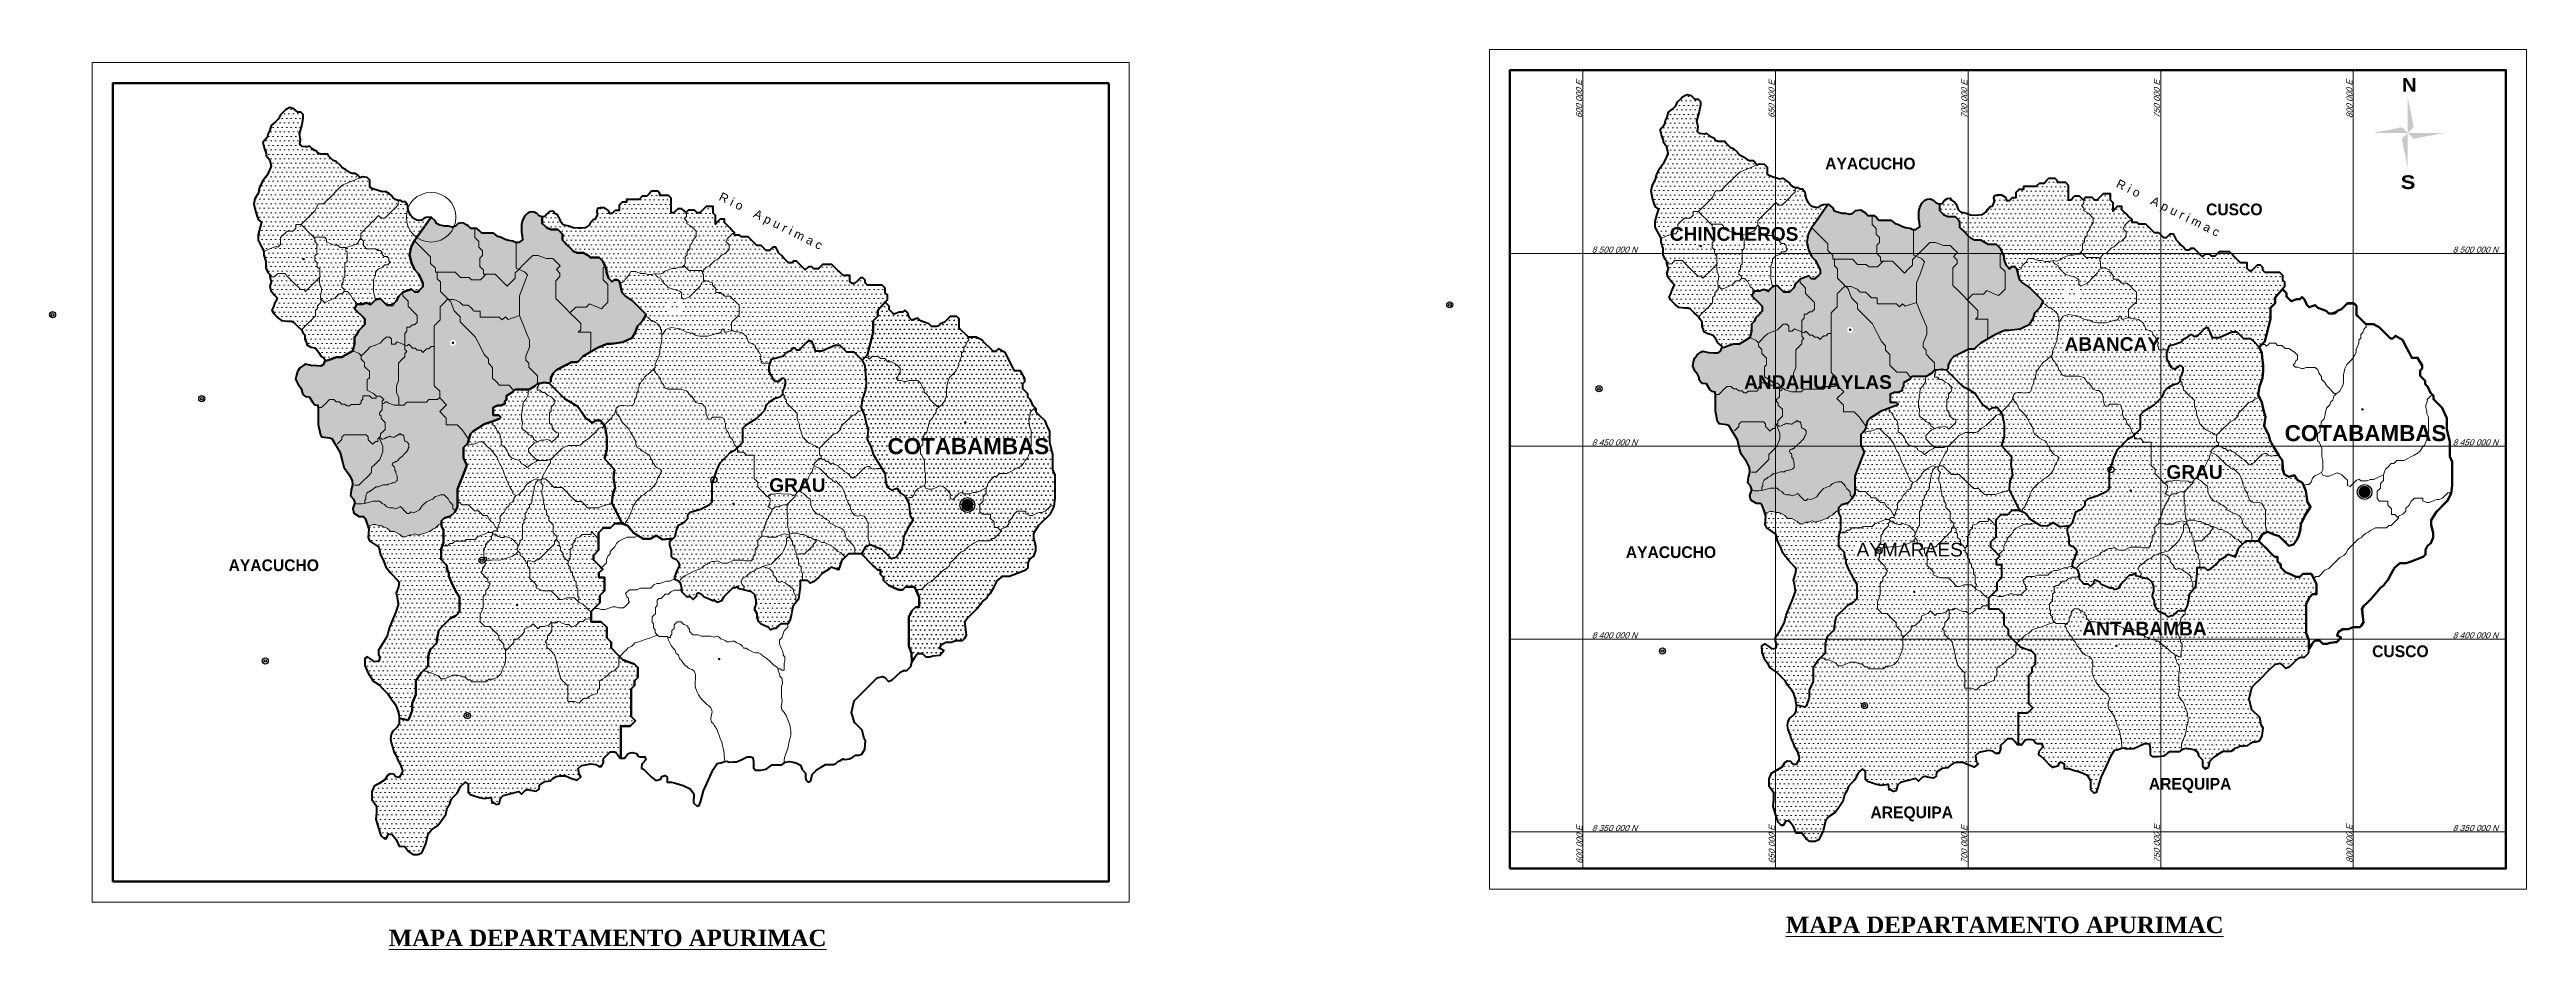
# Model space of a CAD drawing. Header units: metres. Extents: x 0 to 730306, y 0 to 8491524.
# Drawn here: x 730160.5 to 730305.8, y 8491464.7 to 8491517.4 of the extents above; entities that cross this region are included whole.
import ezdxf
from ezdxf.enums import TextEntityAlignment as Align

# ---------------------------------------------------------------- set-up
doc = ezdxf.new("R2010")
doc.units = ezdxf.units.M
for name, color, linetype, lineweight in [('02', 2, 'Continuous', 20), ('5', 3, 'Continuous', 40), ('8', 5, 'Continuous', 90), ('Cap Prov', 94, 'Continuous', 18), ('Del Rotulo', 7, 'Continuous', 5), ('Distrito', 212, 'Continuous', 25), ('Ejes de Coordenadas', 122, 'Continuous', 5), ('Eléctricas', 30, 'Continuous', 20), ('GRILLAS', 250, 'Continuous', 0), ('HIDROLOGIA', 4, 'Continuous', 18), ('MARCOS', 7, 'Continuous', 40), ('N-Ciudades', 10, 'Continuous', 18), ('PERIMETRO', 3, 'Continuous', 15), ('PLUMA 2', 121, 'Continuous', 20), ('Sheet', 7, 'Continuous', 50)]:
    doc.layers.add(name, color=color, linetype=linetype, lineweight=lineweight)
for name, color, linetype in [('05', 5, 'Continuous'), ('j_malla', 8, 'Continuous'), ('POSTE', 7, 'Continuous')]:
    doc.layers.add(name, color=color, linetype=linetype)
doc.styles.add('Arial', font='arial.ttf')
doc.styles.add('CCO', font='')
doc.styles.get("Standard").update_dxf_attribs({"font": 'arial.ttf'})
doc.styles.get('CCO').set_extended_font_data('Arial Black')
pattern_1 = [(0, (720030.67172, 8488844.66672), (0.131592959, 0.2631859185), [0, -0.2631859185])]
pattern_2 = [(0, (713459.688, 8487254.46058), (0.1315929593, 0.2631859185), [0, -0.2631859185])]
pattern_3 = [(0, (713541.66434, 8487255.22622), (0.1315929593, 0.2631859185), [0, -0.2631859185])]
pattern_4 = [(0, (720112.64807, 8488845.43236), (0.131592959, 0.2631859185), [0, -0.2631859185])]

msp = doc.modelspace()

# ---------------------------------------------------------------- texts
at = {"layer": '05', "char_height": 0.50968, "attachment_point": 1, "rotation": 333.6847}
for insert in [(730199.744, 8491509.154), (730281.721, 8491509.919)]:
    msp.add_mtext(' R i o    A p u r i m a c', dxfattribs=dict(at, insert=insert))
at = {"layer": '05', "attachment_point": 1}
for s, insert, char_height in [('{\\fArial|b1|i0|c0|p34;CHINCHEROS}', (730255.531, 8491507.003), 0.80381), ('{\\fArial|b1|i0|c0|p34;ABANCAY}', (730278.686, 8491500.546), 0.80381), ('{\\fArial|b1|i0|c238|p34;ANDAHUAYLAS}', (730259.892, 8491498.322), 0.80381), ('{\\fArial|b1|i0|c0|p34;COTABAMBAS}', (730209.633, 8491494.631), 0.94046), ('{\\fArial|b1|i0|c0|p34;COTABAMBAS}', (730291.609, 8491495.396), 0.94046), ('{\\fArial|b1|i0|c0|p34;GRAU}', (730284.667, 8491493.048), 0.80381), ('{\\fArial|b1|i0|c0|p34;GRAU}', (730202.691, 8491492.282), 0.80381), ('AYMARAES', (730266.486, 8491488.497), 0.8038), ('{\\fArial|b1|i0|c0|p34;ANTABAMBA}', (730279.732, 8491483.869), 0.80381)]:
    msp.add_mtext(s, dxfattribs=dict(at, insert=insert, char_height=char_height))
at = {"layer": '8', "color": 7, "char_height": 0.68609, "attachment_point": 1}
for s, insert in [('{\\fBankGothic Md BT|b1|i0|c0|p34;AYACUCHO}', (730264.648, 8491511.067)), ('{\\fBankGothic Md BT|b1|i0|c0|p34;CUSCO}', (730286.996, 8491508.381)), ('{\\fBankGothic Md BT|b1|i0|c0|p34;AYACUCHO}', (730252.949, 8491488.29)), ('{\\fBankGothic Md BT|b1|i0|c0|p34;AYACUCHO}', (730170.972, 8491487.525)), ('{\\fBankGothic Md BT|b1|i0|c0|p34;CUSCO}', (730296.74, 8491482.481)), ('{\\fBankGothic Md BT|b1|i0|c0|p34;AREQUIPA}', (730283.638, 8491474.712)), ('{\\fBankGothic Md BT|b1|i0|c0|p34;AREQUIPA}', (730267.305, 8491473.04))]:
    msp.add_mtext(s, dxfattribs=dict(at, insert=insert))
at = {"layer": '8', "color": 5, "lineweight": 5, "char_height": 0.96257, "attachment_point": 1}
for insert in [(730262.343, 8491466.583), (730180.367, 8491465.817)]:
    msp.add_mtext('{\\fBook Antiqua|b1|i0|c0|p18;\\L\\C7;MAPA DEPARTAMENTO APURIMAC}', dxfattribs=dict(at, insert=insert))
at = {"layer": 'Del Rotulo', "color": 7, "style": 'CCO'}
for s, width, p, p2 in [('N', 0.923838, (730298.484, 8491514.947), (730299.347, 8491514.947)), ('S', 1.065631, (730298.416, 8491509.233), (730299.279, 8491509.233))]:
    msp.add_text(s, height=0.803, dxfattribs=dict(at, width=width)).set_placement(p, p2, align=Align.FIT)
at = {"layer": 'Ejes de Coordenadas', "style": 'Arial', "oblique": 20}
for s, p in [('600 000 E', (730250.2, 8491513.387)), ('650 000 E', (730261.502, 8491513.387)), ('700 000 E', (730272.805, 8491513.387)), ('750 000 E', (730284.107, 8491513.387)), ('800 000 E', (730295.409, 8491513.387))]:
    msp.add_text(s, height=0.35, rotation=90, dxfattribs=at).set_placement(p, align=Align.MIDDLE_LEFT)
for s, p in [('8 500 000 N', (730250.948, 8491505.683)), ('8 450 000 N', (730250.948, 8491494.381)), ('8 400 000 N', (730250.948, 8491483.078)), ('8 350 000 N', (730250.948, 8491471.776))]:
    msp.add_text(s, height=0.35, dxfattribs=at).set_placement(p, align=Align.MIDDLE_LEFT)
for s, p in [('8 500 000 N', (730304.125, 8491505.683)), ('8 450 000 N', (730304.125, 8491494.381)), ('8 400 000 N', (730304.125, 8491483.078)), ('8 350 000 N', (730304.125, 8491471.776))]:
    msp.add_text(s, height=0.35, dxfattribs=at).set_placement(p, align=Align.MIDDLE_RIGHT)
for s, p in [('600 000 E', (730250.231, 8491471.912)), ('650 000 E', (730261.51, 8491471.927)), ('700 000 E', (730272.805, 8491471.929)), ('750 000 E', (730284.107, 8491471.967)), ('800 000 E', (730295.409, 8491471.967))]:
    msp.add_text(s, height=0.35, rotation=90, dxfattribs=at).set_placement(p, align=Align.MIDDLE_RIGHT)

# ---------------------------------------------------------------- hatches: boundary and pattern name
for points in [[(730257.424, 8491505.889, 1), (730257.271, 8491505.889, 1)], [(730175.447, 8491505.123, 1), (730175.295, 8491505.123, 1)], [(730184.213, 8491500.221, 1), (730184.06, 8491500.221, 1)], [(730266.189, 8491500.986, 1), (730266.037, 8491500.986, 1)], [(730214.269, 8491495.552, 1), (730214.117, 8491495.552, 1)], [(730296.245, 8491496.317, 1), (730296.093, 8491496.317, 1)], [(730282.645, 8491491.552, 1), (730282.493, 8491491.552, 1)], [(730200.669, 8491490.786, 1), (730200.517, 8491490.786, 1)], [(730269.948, 8491485.624, 1), (730269.796, 8491485.624, 1)], [(730187.972, 8491484.858, 1), (730187.819, 8491484.858, 1)], [(730281.81, 8491482.451, 1), (730281.658, 8491482.451, 1)], [(730199.834, 8491481.685, 1), (730199.681, 8491481.685, 1)]]:
    msp.add_hatch(color=256).paths.add_polyline_path(points)
at = {"layer": '02', "linetype": 'Continuous', "lineweight": 0}
h = msp.add_hatch(dxfattribs=at)
h.set_pattern_fill('DOTS', color=256, scale=0.165786, style=0)
h.set_pattern_definition(pattern_4)
h.paths.add_polyline_path([(730274.169, 8491505.993), (730274.098, 8491506.064), (730273.77, 8491506.257), (730273.569, 8491506.257), (730273.409, 8491506.257), (730273.165, 8491506.366), (730273.006, 8491506.525), (730272.775, 8491506.756), (730272.649, 8491506.882), (730272.536, 8491506.995), (730272.536, 8491507.18), (730272.536, 8491507.356), (730272.427, 8491507.465), (730272.267, 8491507.624), (730272.083, 8491507.624), (730271.873, 8491507.624), (730271.612, 8491507.725), (730271.516, 8491507.821), (730271.352, 8491507.985), (730271.352, 8491508.144), (730271.352, 8491508.362), (730271.27, 8491508.386), (730271.167, 8491508.426), (730271.03, 8491508.563), (730270.833, 8491508.658), (730270.632, 8491508.634), (730270.498, 8491508.587), (730270.337, 8491508.426), (730270.192, 8491508.165), (730270.134, 8491507.911), (730270.134, 8491507.688), (730270.134, 8491507.465), (730270.182, 8491507.256), (730270.195, 8491507.018), (730269.976, 8491506.861), (730269.825, 8491506.861), (730269.825, 8491506.648), (730269.825, 8491506.378), (730269.825, 8491506.071), (730269.825, 8491505.765), (730269.825, 8491505.567), (730269.825, 8491505.36), (730269.976, 8491505.294), (730270.177, 8491505.495), (730270.357, 8491505.675), (730270.61, 8491505.928), (730270.79, 8491506.108), (730271.115, 8491506.108), (730271.584, 8491505.927), (730271.981, 8491505.927), (730272.197, 8491505.711), (730272.405, 8491505.504), (730272.18, 8491505.278), (730272.387, 8491505.071), (730272.387, 8491504.864), (730272.139, 8491504.616), (730272.139, 8491504.323), (730272.139, 8491503.927), (730272.139, 8491503.585), (730272.403, 8491503.321), (730272.754, 8491502.969), (730272.98, 8491502.744), (730273.316, 8491503.08), (730273.568, 8491503.08), (730273.929, 8491503.08), (730274.127, 8491503.279), (730274.596, 8491503.08), (730274.825, 8491502.983), (730274.994, 8491503.152), (730275.201, 8491503.359), (730275.201, 8491503.567), (730275.201, 8491503.909), (730275.201, 8491504.197), (730275.201, 8491504.396), (730274.924, 8491504.673), (730274.924, 8491505.062), (730274.924, 8491505.399), (730275.046, 8491505.452), (730274.91, 8491505.768), (730274.685, 8491505.993), (730274.467, 8491505.993)])
h.paths.add_polyline_path([(730274.994, 8491503.152), (730274.825, 8491502.983), (730274.596, 8491503.08), (730274.127, 8491503.279), (730273.929, 8491503.08), (730273.568, 8491503.08), (730273.316, 8491503.08), (730272.98, 8491502.744), (730273.358, 8491502.366), (730273.61, 8491502.113), (730273.61, 8491501.747), (730273.463, 8491501.599), (730273.61, 8491501.599), (730273.893, 8491501.599), (730274.2, 8491501.599), (730274.2, 8491501.35), (730274.2, 8491501.134), (730274.2, 8491500.846), (730274.177, 8491500.445), (730274.597, 8491500.69), (730275.16, 8491500.934), (730275.42, 8491500.934), (730276.082, 8491501.021), (730276.293, 8491501.118), (730276.621, 8491501.269), (730276.822, 8491501.622), (730276.932, 8491501.965), (730277.087, 8491502.121), (730277.251, 8491502.284), (730277.443, 8491502.653), (730277.326, 8491502.77), (730276.965, 8491503.131), (730276.654, 8491503.442), (730276.239, 8491503.714), (730276.04, 8491503.913), (730276, 8491504.079), (730275.88, 8491504.573), (730275.769, 8491504.684), (730275.685, 8491504.684), (730275.58, 8491504.684), (730275.458, 8491504.563), (730275.357, 8491504.663), (730275.24, 8491504.781), (730275.125, 8491505.116), (730275.125, 8491505.271), (730275.046, 8491505.452), (730274.924, 8491505.399), (730274.924, 8491505.062), (730274.924, 8491504.673), (730275.201, 8491504.396), (730275.201, 8491504.197), (730275.201, 8491503.909), (730275.201, 8491503.567), (730275.201, 8491503.359)])
h.paths.add_polyline_path([(730273.077, 8491499.851), (730273.409, 8491499.851), (730273.493, 8491499.935), (730273.757, 8491500.2), (730274.177, 8491500.445), (730274.2, 8491500.846), (730274.2, 8491501.134), (730274.2, 8491501.35), (730274.2, 8491501.599), (730273.893, 8491501.599), (730273.61, 8491501.599), (730273.463, 8491501.599), (730273.61, 8491501.747), (730273.61, 8491502.113), (730273.358, 8491502.366), (730272.98, 8491502.744), (730272.754, 8491502.969), (730272.403, 8491503.321), (730272.139, 8491503.585), (730272.139, 8491503.927), (730272.139, 8491504.323), (730272.139, 8491504.616), (730272.387, 8491504.864), (730272.387, 8491505.071), (730272.18, 8491505.278), (730272.405, 8491505.504), (730272.197, 8491505.711), (730271.981, 8491505.927), (730271.584, 8491505.927), (730271.115, 8491506.108), (730270.79, 8491506.108), (730270.61, 8491505.928), (730270.357, 8491505.675), (730270.177, 8491505.495), (730269.976, 8491505.294), (730270.304, 8491505.152), (730270.484, 8491504.972), (730270.232, 8491504.305), (730270.014, 8491503.732), (730270.014, 8491503.062), (730270.014, 8491502.576), (730270.25, 8491501.999), (730270.475, 8491501.447), (730270.604, 8491501.131), (730270.604, 8491500.72), (730270.394, 8491500.197), (730270.394, 8491499.963), (730270.565, 8491499.791), (730270.565, 8491499.548), (730270.849, 8491499.264), (730271.065, 8491499.048), (730271.065, 8491498.606), (730271.205, 8491498.606), (730271.448, 8491498.652), (730271.763, 8491498.618), (730271.86, 8491498.715), (730271.86, 8491498.908), (730271.992, 8491499.203), (730272.177, 8491499.388), (730272.532, 8491499.571), (730272.808, 8491499.713)])
h.paths.add_polyline_path([(730269.293, 8491504.305), (730269.122, 8491504.476), (730268.843, 8491504.756), (730268.59, 8491505.008), (730268.211, 8491505.008), (730268.057, 8491505.008), (730267.902, 8491504.854), (730267.719, 8491504.671), (730267.526, 8491504.671), (730267.201, 8491504.671), (730267.06, 8491504.813), (730266.552, 8491504.813), (730266.247, 8491505.118), (730265.794, 8491505.118), (730265.289, 8491505.118), (730265.19, 8491505.118), (730265.19, 8491504.738), (730265.375, 8491504.553), (730265.375, 8491504.215), (730265.375, 8491503.999), (730265.648, 8491503.726), (730265.845, 8491503.529), (730265.989, 8491503.529), (730266.15, 8491503.529), (730266.319, 8491503.458), (730266.521, 8491503.373), (730266.696, 8491503.197), (730267.012, 8491503.197), (730267.183, 8491503.026), (730267.364, 8491502.846), (730267.706, 8491502.846), (730267.706, 8491502.495), (730268.013, 8491502.495), (730268.284, 8491502.495), (730268.554, 8491502.495), (730268.834, 8491502.495), (730269.005, 8491502.323), (730269.194, 8491502.513), (730269.348, 8491502.359), (730270.014, 8491502.576), (730270.014, 8491503.062), (730270.014, 8491503.732), (730270.232, 8491504.305), (730270.484, 8491504.972), (730270.304, 8491505.152), (730269.976, 8491505.294), (730269.934, 8491505.252), (730269.762, 8491505.08), (730269.762, 8491504.774), (730269.537, 8491504.549)])
h.paths.add_polyline_path([(730268.59, 8491505.008), (730268.843, 8491504.756), (730269.122, 8491504.476), (730269.293, 8491504.305), (730269.537, 8491504.549), (730269.762, 8491504.774), (730269.762, 8491505.08), (730269.934, 8491505.252), (730269.976, 8491505.294), (730269.825, 8491505.36), (730269.825, 8491505.567), (730269.825, 8491505.765), (730269.825, 8491506.071), (730269.825, 8491506.378), (730269.825, 8491506.648), (730269.825, 8491506.861), (730269.784, 8491506.861), (730269.63, 8491506.946), (730269.363, 8491506.981), (730269.184, 8491507.042), (730268.95, 8491507.154), (730268.75, 8491507.215), (730268.493, 8491507.41), (730268.147, 8491507.41), (730267.802, 8491507.41), (730267.652, 8491507.561), (730267.523, 8491507.69), (730267.397, 8491507.69), (730267.397, 8491507.405), (730267.397, 8491507.153), (730267.633, 8491506.917), (730267.633, 8491506.594), (730267.841, 8491506.386), (730267.841, 8491506.107), (730267.683, 8491505.95), (730267.683, 8491505.657), (730267.683, 8491505.459), (730267.902, 8491505.24), (730267.902, 8491505.008), (730268.211, 8491505.008)])
h.paths.add_polyline_path([(730267.06, 8491504.813), (730267.201, 8491504.671), (730267.526, 8491504.671), (730267.719, 8491504.671), (730267.902, 8491504.854), (730268.057, 8491505.008), (730267.902, 8491505.008), (730267.902, 8491505.24), (730267.683, 8491505.459), (730267.683, 8491505.657), (730267.683, 8491505.95), (730267.841, 8491506.107), (730267.841, 8491506.386), (730267.633, 8491506.594), (730267.633, 8491506.917), (730267.397, 8491507.153), (730267.397, 8491507.405), (730267.397, 8491507.69), (730267.356, 8491507.69), (730267.156, 8491507.69), (730267.01, 8491507.836), (730266.91, 8491507.9), (730266.725, 8491508.011), (730266.424, 8491507.984), (730266.263, 8491507.822), (730266.084, 8491507.756), (730265.85, 8491507.822), (730265.638, 8491507.822), (730265.342, 8491507.888), (730265.149, 8491507.97), (730265.091, 8491508.122), (730264.831, 8491508.348), (730264.115, 8491507.327), (730263.852, 8491506.968), (730264.054, 8491506.766), (730264.253, 8491506.567), (730264.55, 8491506.27), (730264.803, 8491506.017), (730264.803, 8491505.639), (730265.091, 8491505.351), (730265.091, 8491505.118), (730265.289, 8491505.118), (730265.794, 8491505.118), (730266.247, 8491505.118), (730266.552, 8491504.813)])
h.paths.add_polyline_path([(730265.375, 8491503.999), (730265.375, 8491504.215), (730265.375, 8491504.553), (730265.19, 8491504.738), (730265.19, 8491505.118), (730265.091, 8491505.118), (730265.091, 8491505.351), (730264.803, 8491505.639), (730264.803, 8491506.017), (730264.55, 8491506.27), (730264.253, 8491506.567), (730264.054, 8491506.766), (730263.852, 8491506.968), (730263.825, 8491506.93), (730263.658, 8491506.587), (730263.568, 8491506.12), (730263.671, 8491505.668), (730263.85, 8491505.284), (730264.1, 8491505.033), (730264.245, 8491504.719), (730264.351, 8491504.487), (730264.351, 8491504.266), (730264.248, 8491504.162), (730264.147, 8491504.062), (730264.063, 8491503.978), (730263.85, 8491503.978), (730263.689, 8491504.139), (730263.388, 8491504.031), (730263.176, 8491503.955), (730263.176, 8491503.748), (730263.293, 8491503.631), (730263.391, 8491503.532), (730263.495, 8491503.428), (730263.495, 8491503.26), (730263.495, 8491503.105), (730263.613, 8491502.987), (730263.743, 8491502.857), (730263.903, 8491502.696), (730264.012, 8491502.588), (730264.012, 8491502.369), (730264.012, 8491502.193), (730263.856, 8491502.037), (730263.721, 8491502.037), (730263.581, 8491501.897), (730263.41, 8491501.897), (730263.41, 8491501.664), (730263.28, 8491501.535), (730263.28, 8491501.353), (730263.28, 8491501.136), (730263.28, 8491500.856), (730263.42, 8491500.8), (730263.519, 8491500.9), (730263.633, 8491500.786), (730263.747, 8491500.672), (730263.898, 8491500.672), (730264.02, 8491500.55), (730264.219, 8491500.55), (730264.348, 8491500.422), (730264.458, 8491500.532), (730264.562, 8491500.636), (730264.697, 8491500.636), (730264.826, 8491500.765), (730265.008, 8491500.765), (730265.008, 8491501.006), (730265.008, 8491501.561), (730265.008, 8491501.982), (730265.354, 8491502.328), (730265.354, 8491502.645), (730265.354, 8491503.09), (730265.592, 8491503.328), (730265.819, 8491503.555), (730265.648, 8491503.726)])
h.paths.add_polyline_path([(730265.008, 8491498.892), (730265.008, 8491498.47), (730265.338, 8491498.14), (730265.338, 8491497.756), (730265.74, 8491497.354), (730265.337, 8491496.95), (730265.72, 8491496.567), (730265.72, 8491496.171), (730266.355, 8491496.171), (730266.646, 8491495.88), (730267.044, 8491495.316), (730267.138, 8491495.651), (730267.28, 8491495.793), (730267.548, 8491495.962), (730267.936, 8491496.208), (730268.406, 8491496.379), (730268.83, 8491496.535), (730268.926, 8491496.631), (730268.809, 8491496.748), (730268.465, 8491496.748), (730268.465, 8491497.201), (730268.725, 8491497.302), (730268.918, 8491497.302), (730269.157, 8491497.403), (730269.157, 8491497.558), (730269.246, 8491497.646), (730269.246, 8491497.881), (730269.607, 8491498.09), (730269.682, 8491498.166), (730269.42, 8491498.507), (730269.221, 8491498.507), (730268.846, 8491498.507), (730268.639, 8491498.714), (730268.435, 8491498.918), (730268.435, 8491499.538), (730268.191, 8491499.783), (730268.191, 8491500.05), (730267.95, 8491500.291), (730267.742, 8491500.702), (730267.422, 8491501.336), (730266.971, 8491501.787), (730266.543, 8491502.215), (730266.543, 8491502.512), (730266.191, 8491502.864), (730265.99, 8491503.384), (730265.819, 8491503.555), (730265.592, 8491503.328), (730265.354, 8491503.09), (730265.354, 8491502.645), (730265.354, 8491502.328), (730265.008, 8491501.982), (730265.008, 8491501.561), (730265.008, 8491501.006), (730265.008, 8491500.399), (730265.008, 8491499.738), (730265.008, 8491499.342)])
h.paths.add_polyline_path([(730265.935, 8491500.986, -1), (730266.291, 8491500.986, -1)], flags=16)
h.paths.add_polyline_path([(730266.037, 8491500.986, -1), (730266.189, 8491500.986, -1)], flags=0)
h.paths.add_polyline_path([(730269.42, 8491498.507), (730269.682, 8491498.166), (730269.758, 8491498.241), (730269.968, 8491498.241), (730270.194, 8491498.241), (730270.581, 8491498.241), (730270.932, 8491498.467), (730271.065, 8491498.601), (730271.065, 8491499.048), (730270.849, 8491499.264), (730270.565, 8491499.548), (730270.565, 8491499.791), (730270.394, 8491499.963), (730270.394, 8491500.197), (730270.604, 8491500.72), (730270.604, 8491501.131), (730270.475, 8491501.447), (730270.25, 8491501.999), (730270.014, 8491502.576), (730269.348, 8491502.359), (730269.194, 8491502.513), (730269.005, 8491502.323), (730268.834, 8491502.495), (730268.554, 8491502.495), (730268.284, 8491502.495), (730268.013, 8491502.495), (730267.706, 8491502.495), (730267.706, 8491502.846), (730267.364, 8491502.846), (730267.183, 8491503.026), (730267.012, 8491503.197), (730266.696, 8491503.197), (730266.521, 8491503.373), (730266.319, 8491503.458), (730266.15, 8491503.529), (730265.989, 8491503.529), (730265.845, 8491503.529), (730265.99, 8491503.384), (730266.191, 8491502.864), (730266.543, 8491502.512), (730266.543, 8491502.215), (730266.971, 8491501.787), (730267.422, 8491501.336), (730267.742, 8491500.702), (730267.95, 8491500.291), (730268.191, 8491500.05), (730268.191, 8491499.783), (730268.435, 8491499.538), (730268.435, 8491498.918), (730268.639, 8491498.714), (730268.846, 8491498.507), (730269.221, 8491498.507)])
h.paths.add_polyline_path([(730265.72, 8491496.171), (730265.72, 8491496.567), (730265.337, 8491496.95), (730265.74, 8491497.354), (730265.326, 8491497.767), (730265.215, 8491497.656), (730264.977, 8491497.656), (730264.699, 8491497.656), (730264.551, 8491497.509), (730264.105, 8491497.509), (730263.773, 8491497.509), (730263.405, 8491497.509), (730263.234, 8491497.337), (730262.943, 8491497.337), (730262.725, 8491497.337), (730262.668, 8491497.337), (730262.548, 8491497.375), (730262.472, 8491497.399), (730262.396, 8491497.424), (730262.304, 8491497.453), (730262.225, 8491497.532), (730262.151, 8491497.532), (730262.099, 8491497.48), (730262.078, 8491497.425), (730262.011, 8491497.425), (730261.989, 8491497.402), (730261.961, 8491497.374), (730261.961, 8491497.053), (730261.798, 8491496.89), (730261.798, 8491496.782), (730261.897, 8491496.682), (730261.897, 8491496.559), (730262.006, 8491496.45), (730262.137, 8491496.32), (730262.137, 8491496.123), (730262.137, 8491495.913), (730262.028, 8491495.804), (730261.87, 8491495.646), (730261.87, 8491495.516), (730261.789, 8491495.436), (730261.88, 8491495.393), (730261.932, 8491495.341), (730261.989, 8491495.341), (730262.071, 8491495.362), (730262.139, 8491495.379), (730262.17, 8491495.41), (730262.235, 8491495.43), (730262.253, 8491495.448), (730262.342, 8491495.466), (730262.364, 8491495.488), (730262.406, 8491495.507), (730262.473, 8491495.479), (730262.515, 8491495.479), (730262.585, 8491495.463), (730262.659, 8491495.445), (730262.706, 8491495.445), (730262.74, 8491495.48), (730262.767, 8491495.507), (730262.789, 8491495.529), (730262.837, 8491495.545), (730262.86, 8491495.568), (730262.881, 8491495.589), (730262.955, 8491495.589), (730262.955, 8491495.64), (730262.977, 8491495.64), (730263.028, 8491495.64), (730263.076, 8491495.592), (730263.136, 8491495.592), (730263.172, 8491495.592), (730263.228, 8491495.536), (730263.228, 8491495.487), (730263.244, 8491495.427), (730263.244, 8491495.344), (730263.266, 8491495.296), (730263.266, 8491495.248), (730263.301, 8491495.213), (730263.357, 8491495.195), (730263.405, 8491495.175), (730263.445, 8491495.135), (730263.485, 8491495.095), (730263.532, 8491495.048), (730263.532, 8491495.008), (730263.532, 8491494.959), (730263.532, 8491494.902), (730263.532, 8491494.856), (730263.506, 8491494.83), (730263.477, 8491494.801), (730263.477, 8491494.758), (730263.417, 8491494.661), (730263.4, 8491494.61), (730263.38, 8491494.589), (730263.368, 8491494.577), (730263.347, 8491494.557), (730263.285, 8491494.495), (730263.258, 8491494.468), (730263.231, 8491494.441), (730263.21, 8491494.42), (730263.151, 8491494.337), (730263.112, 8491494.297), (730263.052, 8491494.274), (730263.017, 8491494.24), (730262.992, 8491494.215), (730262.945, 8491494.168), (730262.912, 8491494.135), (730262.871, 8491494.094), (730262.826, 8491494.049), (730262.802, 8491494.025), (730262.767, 8491494.025), (730262.726, 8491493.984), (730262.664, 8491493.984), (730262.619, 8491493.968), (730262.578, 8491493.926), (730262.554, 8491493.86), (730262.596, 8491493.778), (730262.668, 8491493.706), (730262.697, 8491493.625), (730262.697, 8491493.563), (730262.697, 8491493.502), (730262.762, 8491493.436), (730262.762, 8491493.381), (730262.786, 8491493.314), (730262.816, 8491493.23), (730262.832, 8491493.15), (730262.832, 8491493.094), (730262.832, 8491492.975), (730262.832, 8491492.919), (730262.789, 8491492.875), (730262.753, 8491492.839), (730262.621, 8491492.779), (730262.554, 8491492.779), (730262.522, 8491492.747), (730262.412, 8491492.728), (730262.32, 8491492.706), (730262.271, 8491492.657), (730262.192, 8491492.657), (730262.024, 8491492.657), (730261.854, 8491492.592), (730261.735, 8491492.546), (730261.584, 8491492.546), (730261.517, 8491492.479), (730261.455, 8491492.418), (730261.296, 8491492.336), (730261.213, 8491492.254), (730261.14, 8491492.254), (730261.06, 8491492.175), (730260.998, 8491492.02), (730260.998, 8491491.921), (730260.998, 8491491.821), (730260.936, 8491491.76), (730260.936, 8491491.623), (730260.936, 8491491.571), (730261.135, 8491491.623), (730261.432, 8491491.701), (730261.636, 8491491.701), (730261.825, 8491491.701), (730261.952, 8491491.574), (730262.1, 8491491.498), (730262.23, 8491491.368), (730262.407, 8491491.309), (730262.577, 8491491.309), (730262.738, 8491491.252), (730262.88, 8491491.314), (730263.034, 8491491.381), (730263.123, 8491491.292), (730263.255, 8491491.16), (730263.314, 8491491.1), (730263.435, 8491490.98), (730263.537, 8491490.98), (730263.638, 8491491.081), (730263.769, 8491491.026), (730263.93, 8491491.082), (730264.152, 8491491.191), (730264.294, 8491491.408), (730264.405, 8491491.519), (730264.559, 8491491.673), (730264.748, 8491491.758), (730264.923, 8491491.824), (730265.069, 8491491.971), (730265.235, 8491492.022), (730265.387, 8491492.07), (730265.505, 8491492.07), (730265.599, 8491492.07), (730265.734, 8491491.935), (730265.829, 8491491.841), (730265.907, 8491491.682), (730266.011, 8491491.578), (730266.112, 8491491.477), (730266.112, 8491491.281), (730266.206, 8491491.187), (730266.268, 8491491.154), (730266.383, 8491491.369), (730266.383, 8491491.536), (730266.383, 8491492.397), (730266.801, 8491493.479), (730266.931, 8491493.817), (730266.851, 8491493.983), (730266.734, 8491494.226), (730266.734, 8491494.494), (730266.734, 8491494.846), (730266.982, 8491495.094), (730267.044, 8491495.316), (730266.646, 8491495.88), (730266.355, 8491496.171)])
h.paths.add_polyline_path([(730265.008, 8491499.342), (730265.008, 8491499.738), (730265.008, 8491500.399), (730265.008, 8491500.765), (730264.826, 8491500.765), (730264.697, 8491500.636), (730264.562, 8491500.636), (730264.458, 8491500.532), (730264.348, 8491500.422), (730264.219, 8491500.55), (730264.02, 8491500.55), (730263.898, 8491500.672), (730263.747, 8491500.672), (730263.633, 8491500.786), (730263.519, 8491500.9), (730263.42, 8491500.8), (730263.28, 8491500.856), (730263.28, 8491500.597), (730263.402, 8491500.475), (730263.285, 8491500.358), (730263.285, 8491500.161), (730263.14, 8491500.016), (730262.922, 8491499.799), (730262.922, 8491499.602), (730262.922, 8491499.332), (730262.922, 8491499.135), (730262.922, 8491498.778), (730262.798, 8491498.446), (730262.798, 8491498.073), (730262.943, 8491497.752), (730262.943, 8491497.514), (730262.943, 8491497.337), (730263.234, 8491497.337), (730263.405, 8491497.509), (730263.773, 8491497.509), (730264.105, 8491497.509), (730264.551, 8491497.509), (730264.699, 8491497.656), (730264.977, 8491497.656), (730265.215, 8491497.656), (730265.338, 8491497.778), (730265.338, 8491498.14), (730265.008, 8491498.47), (730265.008, 8491498.892)])
h.paths.add_polyline_path([(730262.922, 8491499.332), (730262.922, 8491499.602), (730262.922, 8491499.799), (730263.14, 8491500.016), (730263.285, 8491500.161), (730263.285, 8491500.358), (730263.402, 8491500.475), (730263.28, 8491500.597), (730263.28, 8491500.856), (730263.13, 8491500.916), (730262.845, 8491501.035), (730262.715, 8491500.905), (730262.513, 8491500.905), (730262.513, 8491501.019), (730262.513, 8491501.201), (730262.404, 8491501.311), (730262.185, 8491501.311), (730262.024, 8491501.15), (730261.845, 8491500.971), (730261.543, 8491500.853), (730261.259, 8491500.743), (730261.057, 8491500.541), (730260.922, 8491500.406), (730260.737, 8491500.221), (730260.737, 8491500.017), (730260.926, 8491499.827), (730260.926, 8491499.595), (730261.063, 8491499.458), (730261.206, 8491499.315), (730261.206, 8491499.139), (730261.206, 8491498.926), (730261.087, 8491498.807), (730261.087, 8491498.424), (730261.087, 8491498.216), (730261.458, 8491498.017), (730261.616, 8491497.859), (730261.849, 8491497.859), (730261.958, 8491497.75), (730262.053, 8491497.655), (730261.961, 8491497.563), (730261.961, 8491497.374), (730261.989, 8491497.402), (730262.011, 8491497.425), (730262.078, 8491497.425), (730262.099, 8491497.48), (730262.151, 8491497.532), (730262.225, 8491497.532), (730262.304, 8491497.453), (730262.396, 8491497.424), (730262.472, 8491497.399), (730262.548, 8491497.375), (730262.668, 8491497.337), (730262.725, 8491497.337), (730262.943, 8491497.337), (730262.943, 8491497.514), (730262.943, 8491497.752), (730262.798, 8491498.073), (730262.798, 8491498.446), (730262.922, 8491498.778), (730262.922, 8491499.135)])
h.paths.add_polyline_path([(730262.404, 8491501.311), (730262.513, 8491501.201), (730262.513, 8491501.019), (730262.513, 8491500.905), (730262.715, 8491500.905), (730262.845, 8491501.035), (730263.13, 8491500.916), (730263.28, 8491500.856), (730263.28, 8491501.136), (730263.28, 8491501.353), (730263.28, 8491501.535), (730263.41, 8491501.664), (730263.41, 8491501.897), (730263.581, 8491501.897), (730263.721, 8491502.037), (730263.856, 8491502.037), (730264.012, 8491502.193), (730264.012, 8491502.369), (730264.012, 8491502.588), (730263.903, 8491502.696), (730263.743, 8491502.857), (730263.613, 8491502.987), (730263.495, 8491503.105), (730263.495, 8491503.26), (730263.495, 8491503.428), (730263.391, 8491503.532), (730263.293, 8491503.631), (730263.176, 8491503.748), (730263.176, 8491503.955), (730263.035, 8491503.814), (730262.913, 8491503.693), (730262.809, 8491503.444), (730262.654, 8491503.289), (730262.557, 8491503.192), (730262.23, 8491503.192), (730262.091, 8491503.331), (730261.953, 8491503.469), (730261.835, 8491503.587), (730261.558, 8491503.494), (730261.445, 8491503.381), (730261.298, 8491503.234), (730261.046, 8491503.335), (730260.802, 8491503.243), (730260.475, 8491503.243), (730260.341, 8491502.974), (730260.462, 8491502.853), (730260.836, 8491502.479), (730260.947, 8491502.369), (730260.947, 8491502.064), (730260.828, 8491501.946), (730260.732, 8491501.849), (730260.585, 8491501.703), (730260.483, 8491501.469), (730260.332, 8491501.318), (730260.332, 8491500.899), (730260.231, 8491500.521), (730260.6, 8491500.357), (730260.737, 8491500.221), (730260.922, 8491500.406), (730261.057, 8491500.541), (730261.259, 8491500.743), (730261.543, 8491500.853), (730261.845, 8491500.971), (730262.024, 8491501.15), (730262.185, 8491501.311)])
h.paths.add_polyline_path([(730261.087, 8491498.807), (730261.206, 8491498.926), (730261.206, 8491499.139), (730261.206, 8491499.315), (730261.063, 8491499.458), (730260.926, 8491499.595), (730260.926, 8491499.827), (730260.737, 8491500.017), (730260.737, 8491500.221), (730260.6, 8491500.357), (730260.231, 8491500.521), (730259.887, 8491500.311), (730259.602, 8491500.138), (730259.274, 8491500.138), (730258.971, 8491500.035), (730258.783, 8491499.97), (730258.576, 8491499.899), (730258.512, 8491499.72), (730258.368, 8491499.623), (730258.122, 8491499.633), (730257.799, 8491499.657), (730257.464, 8491499.725), (730257.356, 8491499.673), (730257.13, 8491499.509), (730256.984, 8491499.308), (730256.929, 8491499.096), (730256.876, 8491498.851), (730257.023, 8491498.533), (730257.158, 8491498.372), (730257.248, 8491498.182), (730257.263, 8491498.054), (730257.347, 8491497.908), (730257.466, 8491497.833), (730257.683, 8491497.814), (730257.883, 8491497.48), (730258.016, 8491497.356), (730258.185, 8491497.325), (730258.212, 8491497.062), (730258.212, 8491496.65), (730258.212, 8491496.204), (730258.332, 8491495.6), (730258.424, 8491495.471), (730258.857, 8491495.412), (730258.996, 8491495.372), (730259.196, 8491495.041), (730259.495, 8491494.533), (730259.63, 8491494.011), (730259.715, 8491493.696), (730260.024, 8491493.252), (730260.206, 8491492.912), (730260.221, 8491492.656), (730260.148, 8491492.333), (730260.103, 8491492.007), (730260.27, 8491491.828), (730260.362, 8491491.583), (730260.473, 8491491.543), (730260.596, 8491491.543), (730260.761, 8491491.543), (730260.936, 8491491.571), (730260.936, 8491491.623), (730260.936, 8491491.76), (730260.998, 8491491.821), (730260.998, 8491491.921), (730260.998, 8491492.02), (730261.06, 8491492.175), (730261.14, 8491492.254), (730261.213, 8491492.254), (730261.296, 8491492.336), (730261.455, 8491492.418), (730261.517, 8491492.479), (730261.584, 8491492.546), (730261.735, 8491492.546), (730261.854, 8491492.592), (730262.024, 8491492.657), (730262.192, 8491492.657), (730262.271, 8491492.657), (730262.32, 8491492.706), (730262.412, 8491492.728), (730262.522, 8491492.747), (730262.554, 8491492.779), (730262.621, 8491492.779), (730262.753, 8491492.839), (730262.789, 8491492.875), (730262.832, 8491492.919), (730262.832, 8491492.975), (730262.832, 8491493.094), (730262.832, 8491493.15), (730262.816, 8491493.23), (730262.786, 8491493.314), (730262.762, 8491493.381), (730262.762, 8491493.436), (730262.697, 8491493.502), (730262.697, 8491493.563), (730262.697, 8491493.625), (730262.668, 8491493.706), (730262.596, 8491493.778), (730262.554, 8491493.86), (730262.578, 8491493.926), (730262.636, 8491493.984), (730262.726, 8491493.984), (730262.767, 8491494.025), (730262.802, 8491494.025), (730262.826, 8491494.049), (730262.871, 8491494.094), (730262.912, 8491494.135), (730262.945, 8491494.168), (730262.992, 8491494.215), (730263.017, 8491494.24), (730263.052, 8491494.274), (730263.112, 8491494.297), (730263.151, 8491494.337), (730263.21, 8491494.42), (730263.231, 8491494.441), (730263.258, 8491494.468), (730263.285, 8491494.495), (730263.347, 8491494.557), (730263.38, 8491494.589), (730263.4, 8491494.61), (730263.417, 8491494.661), (730263.477, 8491494.758), (730263.477, 8491494.801), (730263.506, 8491494.83), (730263.532, 8491494.856), (730263.532, 8491494.902), (730263.532, 8491494.959), (730263.532, 8491495.008), (730263.532, 8491495.048), (730263.485, 8491495.095), (730263.445, 8491495.135), (730263.405, 8491495.175), (730263.357, 8491495.195), (730263.301, 8491495.213), (730263.266, 8491495.248), (730263.266, 8491495.296), (730263.244, 8491495.344), (730263.244, 8491495.427), (730263.228, 8491495.487), (730263.228, 8491495.536), (730263.172, 8491495.592), (730263.136, 8491495.592), (730263.076, 8491495.592), (730263.028, 8491495.64), (730262.955, 8491495.64), (730262.955, 8491495.589), (730262.881, 8491495.589), (730262.86, 8491495.568), (730262.837, 8491495.545), (730262.789, 8491495.529), (730262.767, 8491495.507), (730262.74, 8491495.48), (730262.706, 8491495.445), (730262.659, 8491495.445), (730262.585, 8491495.463), (730262.515, 8491495.479), (730262.473, 8491495.479), (730262.406, 8491495.507), (730262.364, 8491495.488), (730262.342, 8491495.466), (730262.253, 8491495.448), (730262.235, 8491495.43), (730262.17, 8491495.41), (730262.139, 8491495.379), (730262.071, 8491495.362), (730261.989, 8491495.341), (730261.932, 8491495.341), (730261.88, 8491495.393), (730261.789, 8491495.436), (730261.87, 8491495.516), (730261.87, 8491495.646), (730262.028, 8491495.804), (730262.137, 8491495.913), (730262.137, 8491496.123), (730262.137, 8491496.32), (730262.006, 8491496.45), (730261.897, 8491496.559), (730261.897, 8491496.682), (730261.798, 8491496.782), (730261.798, 8491496.89), (730261.961, 8491497.053), (730261.961, 8491497.387), (730261.961, 8491497.563), (730262.053, 8491497.655), (730261.958, 8491497.75), (730261.849, 8491497.859), (730261.616, 8491497.859), (730261.458, 8491498.017), (730261.087, 8491498.216), (730261.087, 8491498.424)])
h.paths.add_polyline_path([(730263.93, 8491491.082), (730263.769, 8491491.026), (730263.638, 8491491.081), (730263.537, 8491490.98), (730263.435, 8491490.98), (730263.314, 8491491.1), (730263.255, 8491491.16), (730263.123, 8491491.292), (730263.034, 8491491.381), (730262.88, 8491491.314), (730262.738, 8491491.252), (730262.577, 8491491.309), (730262.407, 8491491.309), (730262.23, 8491491.368), (730262.1, 8491491.498), (730261.952, 8491491.574), (730261.825, 8491491.701), (730261.636, 8491491.701), (730261.432, 8491491.701), (730261.135, 8491491.623), (730260.936, 8491491.571), (730260.761, 8491491.543), (730260.596, 8491491.543), (730260.473, 8491491.543), (730260.348, 8491491.589), (730260.231, 8491491.271), (730260.293, 8491490.998), (730260.61, 8491490.799), (730260.862, 8491490.798), (730260.956, 8491490.691), (730261.033, 8491490.48), (730261.114, 8491490.225), (730261.428, 8491490.338), (730261.566, 8491490.338), (730261.755, 8491490.266), (730261.954, 8491490.266), (730262.105, 8491490.187), (730262.281, 8491490.094), (730262.445, 8491489.93), (730262.684, 8491489.93), (730262.828, 8491489.851), (730263.006, 8491489.754), (730263.155, 8491489.605), (730263.33, 8491489.605), (730263.519, 8491489.709), (730263.689, 8491489.709), (730263.883, 8491489.78), (730264.032, 8491489.703), (730264.275, 8491489.771), (730264.463, 8491489.823), (730264.658, 8491489.898), (730264.824, 8491489.962), (730264.924, 8491490.061), (730265.075, 8491490.118), (730265.165, 8491490.208), (730265.264, 8491490.307), (730265.432, 8491490.404), (730265.432, 8491490.547), (730265.6, 8491490.714), (730265.978, 8491490.823), (730266.221, 8491491.067), (730266.268, 8491491.154), (730266.206, 8491491.187), (730266.112, 8491491.281), (730266.112, 8491491.477), (730266.011, 8491491.578), (730265.907, 8491491.682), (730265.829, 8491491.841), (730265.734, 8491491.935), (730265.599, 8491492.07), (730265.505, 8491492.07), (730265.387, 8491492.07), (730265.235, 8491492.022), (730265.069, 8491491.971), (730264.923, 8491491.824), (730264.748, 8491491.758), (730264.559, 8491491.673), (730264.405, 8491491.519), (730264.294, 8491491.408), (730264.152, 8491491.191)])
h.paths.add_polyline_path([(730267.788, 8491506.894), (730272.129, 8491506.894), (730272.129, 8491505.951), (730267.788, 8491505.951)], flags=9)
h.paths.add_polyline_path([(730272.345, 8491504.982), (730276.477, 8491504.982), (730276.477, 8491504.177), (730272.345, 8491504.177)], flags=9)
h.paths.add_polyline_path([(730273.677, 8491502.747), (730278.095, 8491502.747), (730278.095, 8491501.943), (730273.677, 8491501.943)], flags=9)
h.paths.add_polyline_path([(730270.152, 8491502.747), (730273.257, 8491502.747), (730273.257, 8491501.943), (730270.152, 8491501.943)], flags=24)
h.paths.add_polyline_path([(730267.487, 8491501.859), (730272.264, 8491501.859), (730272.264, 8491501.046), (730267.487, 8491501.046)], flags=9)
h.paths.add_polyline_path([(730266.326, 8491504.337), (730269.387, 8491504.337), (730269.387, 8491503.533), (730266.326, 8491503.533)], flags=24)
h.paths.add_polyline_path([(730264.649, 8491506.529), (730268.099, 8491506.529), (730268.099, 8491505.586), (730264.649, 8491505.586)], flags=9)
h.paths.add_polyline_path([(730261.431, 8491507.718), (730265.254, 8491507.718), (730265.254, 8491506.904), (730261.431, 8491506.904)], flags=9)
h.paths.add_polyline_path([(730263.556, 8491503.538), (730266.656, 8491503.538), (730266.656, 8491502.734), (730263.556, 8491502.734)], flags=9)
h.paths.add_polyline_path([(730259.856, 8491505.374), (730264.44, 8491505.374), (730264.44, 8491504.57), (730259.856, 8491504.57)], flags=9)
h.paths.add_polyline_path([(730256.236, 8491506.92), (730264.079, 8491506.92), (730264.079, 8491505.686), (730256.236, 8491505.686)], flags=9)
h.paths.add_polyline_path([(730265.864, 8491500.867), (730270.389, 8491500.867), (730270.389, 8491499.915), (730265.864, 8491499.915)], flags=24)
h.paths.add_polyline_path([(730260.759, 8491498.523), (730269.777, 8491498.523), (730269.777, 8491497.29), (730260.759, 8491497.29)], flags=9)
h.paths.add_polyline_path([(730259.696, 8491494.932), (730264.095, 8491494.932), (730264.095, 8491493.98), (730259.696, 8491493.98)], flags=9)
h.paths.add_polyline_path([(730261.096, 8491493.533), (730264.237, 8491493.533), (730264.237, 8491492.581), (730261.096, 8491492.581)], flags=24)
h.paths.add_polyline_path([(730263.081, 8491494.322), (730266.881, 8491494.322), (730266.881, 8491493.517), (730263.081, 8491493.517)], flags=24)
h.paths.add_polyline_path([(730262.962, 8491499.256), (730265.119, 8491499.256), (730265.119, 8491498.313), (730262.962, 8491498.313)], flags=24)
h.paths.add_polyline_path([(730261.096, 8491500.401), (730264.88, 8491500.401), (730264.88, 8491499.449), (730261.096, 8491499.449)], flags=9)
h.paths.add_polyline_path([(730261.351, 8491502.945), (730264.064, 8491502.945), (730264.064, 8491502.131), (730261.351, 8491502.131)], flags=9)
h.paths.add_polyline_path([(730257.735, 8491502.344), (730261.576, 8491502.344), (730261.576, 8491501.539), (730257.735, 8491501.539)], flags=9)
h.paths.add_polyline_path([(730258.297, 8491499.68), (730260.689, 8491499.68), (730260.689, 8491497.973), (730258.297, 8491497.973)], flags=25)
h.paths.add_polyline_path([(730259.103, 8491496.925), (730261.483, 8491496.925), (730261.483, 8491496.111), (730259.103, 8491496.111)], flags=24)
h.paths.add_polyline_path([(730261.52, 8491491.032), (730265.611, 8491491.032), (730265.611, 8491490.227), (730261.52, 8491490.227)], flags=24)
h = msp.add_hatch(dxfattribs=at)
h.set_pattern_fill('DOTS', color=256, scale=0.165786, style=0)
h.set_pattern_definition(pattern_1)
h.paths.add_polyline_path([(730192.193, 8491505.227), (730192.121, 8491505.298), (730191.794, 8491505.491), (730191.592, 8491505.491), (730191.433, 8491505.491), (730191.189, 8491505.6), (730191.03, 8491505.76), (730190.799, 8491505.99), (730190.673, 8491506.116), (730190.56, 8491506.23), (730190.56, 8491506.414), (730190.56, 8491506.59), (730190.451, 8491506.699), (730190.291, 8491506.859), (730190.106, 8491506.859), (730189.897, 8491506.859), (730189.636, 8491506.959), (730189.54, 8491507.056), (730189.376, 8491507.219), (730189.376, 8491507.379), (730189.376, 8491507.597), (730189.294, 8491507.62), (730189.191, 8491507.66), (730189.054, 8491507.797), (730188.857, 8491507.892), (730188.656, 8491507.868), (730188.522, 8491507.822), (730188.36, 8491507.66), (730188.216, 8491507.399), (730188.157, 8491507.145), (730188.157, 8491506.923), (730188.157, 8491506.7), (730188.206, 8491506.49), (730188.218, 8491506.253), (730188, 8491506.095), (730187.849, 8491506.095), (730187.849, 8491505.882), (730187.849, 8491505.612), (730187.849, 8491505.306), (730187.849, 8491504.999), (730187.849, 8491504.801), (730187.849, 8491504.594), (730188, 8491504.529), (730188.201, 8491504.729), (730188.381, 8491504.91), (730188.633, 8491505.162), (730188.814, 8491505.342), (730189.139, 8491505.342), (730189.608, 8491505.162), (730190.005, 8491505.162), (730190.221, 8491504.945), (730190.428, 8491504.738), (730190.203, 8491504.513), (730190.41, 8491504.306), (730190.41, 8491504.098), (730190.163, 8491503.851), (730190.163, 8491503.558), (730190.163, 8491503.161), (730190.163, 8491502.819), (730190.426, 8491502.555), (730190.778, 8491502.204), (730191.003, 8491501.978), (730191.339, 8491502.315), (730191.592, 8491502.315), (730191.953, 8491502.315), (730192.151, 8491502.513), (730192.62, 8491502.314), (730192.849, 8491502.218), (730193.017, 8491502.386), (730193.225, 8491502.593), (730193.225, 8491502.801), (730193.225, 8491503.143), (730193.225, 8491503.432), (730193.225, 8491503.63), (730192.948, 8491503.907), (730192.948, 8491504.297), (730192.948, 8491504.633), (730193.07, 8491504.686), (730192.934, 8491505.003), (730192.709, 8491505.227), (730192.491, 8491505.227)])
h.paths.add_polyline_path([(730193.017, 8491502.386), (730192.849, 8491502.218), (730192.62, 8491502.314), (730192.151, 8491502.513), (730191.953, 8491502.315), (730191.592, 8491502.315), (730191.339, 8491502.315), (730191.003, 8491501.978), (730191.382, 8491501.6), (730191.634, 8491501.348), (730191.634, 8491500.981), (730191.487, 8491500.834), (730191.634, 8491500.834), (730191.917, 8491500.834), (730192.223, 8491500.834), (730192.223, 8491500.585), (730192.223, 8491500.368), (730192.223, 8491500.08), (730192.201, 8491499.679), (730192.621, 8491499.925), (730193.184, 8491500.168), (730193.444, 8491500.168), (730194.105, 8491500.255), (730194.317, 8491500.353), (730194.645, 8491500.504), (730194.846, 8491500.856), (730194.955, 8491501.2), (730195.111, 8491501.355), (730195.274, 8491501.519), (730195.467, 8491501.887), (730195.349, 8491502.005), (730194.989, 8491502.366), (730194.678, 8491502.676), (730194.262, 8491502.949), (730194.064, 8491503.147), (730194.023, 8491503.314), (730193.903, 8491503.808), (730193.792, 8491503.919), (730193.708, 8491503.919), (730193.603, 8491503.919), (730193.481, 8491503.797), (730193.381, 8491503.898), (730193.263, 8491504.015), (730193.148, 8491504.351), (730193.148, 8491504.505), (730193.07, 8491504.686), (730192.948, 8491504.633), (730192.948, 8491504.297), (730192.948, 8491503.907), (730193.225, 8491503.63), (730193.225, 8491503.432), (730193.225, 8491503.143), (730193.225, 8491502.801), (730193.225, 8491502.593)])
h.paths.add_polyline_path([(730191.101, 8491499.086), (730191.432, 8491499.086), (730191.516, 8491499.17), (730191.781, 8491499.434), (730192.201, 8491499.679), (730192.223, 8491500.08), (730192.223, 8491500.368), (730192.223, 8491500.585), (730192.223, 8491500.834), (730191.917, 8491500.834), (730191.634, 8491500.834), (730191.487, 8491500.834), (730191.634, 8491500.981), (730191.634, 8491501.348), (730191.382, 8491501.6), (730191.003, 8491501.978), (730190.778, 8491502.204), (730190.426, 8491502.555), (730190.163, 8491502.819), (730190.163, 8491503.161), (730190.163, 8491503.558), (730190.163, 8491503.851), (730190.41, 8491504.098), (730190.41, 8491504.306), (730190.203, 8491504.513), (730190.428, 8491504.738), (730190.221, 8491504.945), (730190.005, 8491505.162), (730189.608, 8491505.162), (730189.139, 8491505.342), (730188.814, 8491505.342), (730188.633, 8491505.162), (730188.381, 8491504.91), (730188.201, 8491504.729), (730188, 8491504.529), (730188.327, 8491504.387), (730188.508, 8491504.206), (730188.255, 8491503.54), (730188.038, 8491502.966), (730188.038, 8491502.296), (730188.038, 8491501.81), (730188.273, 8491501.233), (730188.498, 8491500.682), (730188.627, 8491500.366), (730188.627, 8491499.954), (730188.417, 8491499.431), (730188.417, 8491499.197), (730188.589, 8491499.026), (730188.589, 8491498.783), (730188.873, 8491498.499), (730189.089, 8491498.282), (730189.089, 8491497.84), (730189.228, 8491497.84), (730189.472, 8491497.886), (730189.787, 8491497.853), (730189.883, 8491497.949), (730189.883, 8491498.142), (730190.016, 8491498.438), (730190.2, 8491498.623), (730190.555, 8491498.805), (730190.832, 8491498.947)])
h.paths.add_polyline_path([(730187.317, 8491503.539), (730187.146, 8491503.711), (730186.866, 8491503.99), (730186.614, 8491504.243), (730186.235, 8491504.243), (730186.08, 8491504.243), (730185.926, 8491504.088), (730185.743, 8491503.905), (730185.55, 8491503.905), (730185.225, 8491503.905), (730185.083, 8491504.047), (730184.576, 8491504.047), (730184.27, 8491504.352), (730183.818, 8491504.352), (730183.313, 8491504.352), (730183.214, 8491504.352), (730183.214, 8491503.972), (730183.399, 8491503.788), (730183.399, 8491503.45), (730183.399, 8491503.233), (730183.671, 8491502.961), (730183.869, 8491502.763), (730184.013, 8491502.763), (730184.174, 8491502.763), (730184.342, 8491502.692), (730184.544, 8491502.607), (730184.72, 8491502.432), (730185.036, 8491502.432), (730185.207, 8491502.261), (730185.387, 8491502.08), (730185.73, 8491502.08), (730185.73, 8491501.729), (730186.037, 8491501.729), (730186.307, 8491501.729), (730186.578, 8491501.729), (730186.857, 8491501.729), (730187.029, 8491501.558), (730187.218, 8491501.747), (730187.371, 8491501.594), (730188.038, 8491501.81), (730188.038, 8491502.296), (730188.038, 8491502.966), (730188.255, 8491503.54), (730188.508, 8491504.206), (730188.327, 8491504.387), (730188, 8491504.529), (730187.957, 8491504.486), (730187.786, 8491504.315), (730187.786, 8491504.009), (730187.561, 8491503.783)])
h.paths.add_polyline_path([(730186.614, 8491504.243), (730186.866, 8491503.99), (730187.146, 8491503.711), (730187.317, 8491503.539), (730187.561, 8491503.783), (730187.786, 8491504.009), (730187.786, 8491504.315), (730187.957, 8491504.486), (730188, 8491504.529), (730187.849, 8491504.594), (730187.849, 8491504.801), (730187.849, 8491504.999), (730187.849, 8491505.306), (730187.849, 8491505.612), (730187.849, 8491505.882), (730187.849, 8491506.095), (730187.807, 8491506.095), (730187.653, 8491506.181), (730187.387, 8491506.215), (730187.208, 8491506.276), (730186.974, 8491506.388), (730186.773, 8491506.45), (730186.517, 8491506.645), (730186.171, 8491506.645), (730185.826, 8491506.645), (730185.675, 8491506.795), (730185.547, 8491506.924), (730185.421, 8491506.924), (730185.421, 8491506.639), (730185.421, 8491506.387), (730185.656, 8491506.151), (730185.656, 8491505.828), (730185.864, 8491505.62), (730185.864, 8491505.342), (730185.707, 8491505.184), (730185.707, 8491504.891), (730185.707, 8491504.693), (730185.926, 8491504.474), (730185.926, 8491504.243), (730186.235, 8491504.243)])
h.paths.add_polyline_path([(730185.083, 8491504.047), (730185.225, 8491503.905), (730185.55, 8491503.905), (730185.743, 8491503.905), (730185.926, 8491504.088), (730186.08, 8491504.243), (730185.926, 8491504.243), (730185.926, 8491504.474), (730185.707, 8491504.693), (730185.707, 8491504.891), (730185.707, 8491505.184), (730185.864, 8491505.342), (730185.864, 8491505.62), (730185.656, 8491505.828), (730185.656, 8491506.151), (730185.421, 8491506.387), (730185.421, 8491506.639), (730185.421, 8491506.924), (730185.379, 8491506.924), (730185.18, 8491506.924), (730185.034, 8491507.07), (730184.934, 8491507.135), (730184.749, 8491507.245), (730184.448, 8491507.218), (730184.286, 8491507.056), (730184.108, 8491506.991), (730183.874, 8491507.056), (730183.662, 8491507.056), (730183.366, 8491507.122), (730183.173, 8491507.205), (730183.115, 8491507.357), (730182.855, 8491507.582), (730182.138, 8491506.561), (730181.876, 8491506.202), (730182.078, 8491506), (730182.276, 8491505.802), (730182.574, 8491505.504), (730182.826, 8491505.252), (730182.826, 8491504.873), (730183.115, 8491504.585), (730183.115, 8491504.352), (730183.313, 8491504.352), (730183.818, 8491504.352), (730184.27, 8491504.352), (730184.576, 8491504.047)])
h.paths.add_polyline_path([(730183.399, 8491503.233), (730183.399, 8491503.45), (730183.399, 8491503.788), (730183.214, 8491503.972), (730183.214, 8491504.352), (730183.115, 8491504.352), (730183.115, 8491504.585), (730182.826, 8491504.873), (730182.826, 8491505.252), (730182.574, 8491505.504), (730182.276, 8491505.802), (730182.078, 8491506), (730181.876, 8491506.202), (730181.848, 8491506.164), (730181.681, 8491505.821), (730181.592, 8491505.355), (730181.695, 8491504.902), (730181.873, 8491504.518), (730182.124, 8491504.268), (730182.268, 8491503.953), (730182.375, 8491503.721), (730182.375, 8491503.501), (730182.271, 8491503.397), (730182.171, 8491503.296), (730182.087, 8491503.212), (730181.874, 8491503.212), (730181.713, 8491503.373), (730181.412, 8491503.266), (730181.199, 8491503.19), (730181.199, 8491502.982), (730181.316, 8491502.865), (730181.415, 8491502.766), (730181.518, 8491502.663), (730181.518, 8491502.495), (730181.518, 8491502.339), (730181.637, 8491502.221), (730181.766, 8491502.092), (730181.927, 8491501.931), (730182.036, 8491501.822), (730182.036, 8491501.603), (730182.036, 8491501.427), (730181.88, 8491501.271), (730181.745, 8491501.271), (730181.605, 8491501.132), (730181.433, 8491501.132), (730181.433, 8491500.899), (730181.304, 8491500.769), (730181.304, 8491500.588), (730181.304, 8491500.37), (730181.304, 8491500.09), (730181.444, 8491500.035), (730181.543, 8491500.134), (730181.657, 8491500.02), (730181.771, 8491499.906), (730181.921, 8491499.906), (730182.043, 8491499.784), (730182.243, 8491499.784), (730182.371, 8491499.656), (730182.482, 8491499.767), (730182.585, 8491499.87), (730182.72, 8491499.87), (730182.85, 8491500), (730183.032, 8491500), (730183.032, 8491500.241), (730183.032, 8491500.796), (730183.032, 8491501.216), (730183.377, 8491501.562), (730183.377, 8491501.879), (730183.377, 8491502.324), (730183.615, 8491502.562), (730183.843, 8491502.789), (730183.671, 8491502.961)])
h.paths.add_polyline_path([(730183.032, 8491498.127), (730183.032, 8491497.704), (730183.361, 8491497.375), (730183.361, 8491496.991), (730183.764, 8491496.588), (730183.36, 8491496.184), (730183.744, 8491495.801), (730183.744, 8491495.405), (730184.379, 8491495.405), (730184.669, 8491495.114), (730185.068, 8491494.551), (730185.161, 8491494.885), (730185.303, 8491495.027), (730185.572, 8491495.197), (730185.96, 8491495.442), (730186.43, 8491495.614), (730186.854, 8491495.769), (730186.95, 8491495.865), (730186.833, 8491495.983), (730186.488, 8491495.983), (730186.488, 8491496.436), (730186.749, 8491496.536), (730186.942, 8491496.536), (730187.181, 8491496.637), (730187.181, 8491496.792), (730187.269, 8491496.88), (730187.269, 8491497.115), (730187.63, 8491497.325), (730187.706, 8491497.4), (730187.443, 8491497.741), (730187.245, 8491497.741), (730186.87, 8491497.741), (730186.663, 8491497.948), (730186.459, 8491498.152), (730186.459, 8491498.772), (730186.214, 8491499.017), (730186.214, 8491499.285), (730185.973, 8491499.526), (730185.766, 8491499.936), (730185.445, 8491500.571), (730184.995, 8491501.021), (730184.566, 8491501.45), (730184.566, 8491501.747), (730184.215, 8491502.098), (730184.014, 8491502.618), (730183.843, 8491502.789), (730183.615, 8491502.562), (730183.377, 8491502.324), (730183.377, 8491501.879), (730183.377, 8491501.562), (730183.032, 8491501.216), (730183.032, 8491500.796), (730183.032, 8491500.241), (730183.032, 8491499.633), (730183.032, 8491498.972), (730183.032, 8491498.576)])
h.paths.add_polyline_path([(730183.959, 8491500.221, -1), (730184.314, 8491500.221, -1)], flags=16)
h.paths.add_polyline_path([(730184.06, 8491500.221, -1), (730184.213, 8491500.221, -1)], flags=0)
h.paths.add_polyline_path([(730187.443, 8491497.741), (730187.706, 8491497.4), (730187.781, 8491497.476), (730187.991, 8491497.476), (730188.218, 8491497.476), (730188.604, 8491497.476), (730188.956, 8491497.702), (730189.089, 8491497.835), (730189.089, 8491498.282), (730188.873, 8491498.499), (730188.589, 8491498.783), (730188.589, 8491499.026), (730188.417, 8491499.197), (730188.417, 8491499.431), (730188.627, 8491499.954), (730188.627, 8491500.366), (730188.498, 8491500.682), (730188.273, 8491501.233), (730188.038, 8491501.81), (730187.371, 8491501.594), (730187.218, 8491501.747), (730187.029, 8491501.558), (730186.857, 8491501.729), (730186.578, 8491501.729), (730186.307, 8491501.729), (730186.037, 8491501.729), (730185.73, 8491501.729), (730185.73, 8491502.08), (730185.387, 8491502.08), (730185.207, 8491502.261), (730185.036, 8491502.432), (730184.72, 8491502.432), (730184.544, 8491502.607), (730184.342, 8491502.692), (730184.174, 8491502.763), (730184.013, 8491502.763), (730183.869, 8491502.763), (730184.014, 8491502.618), (730184.215, 8491502.098), (730184.566, 8491501.747), (730184.566, 8491501.45), (730184.995, 8491501.021), (730185.445, 8491500.571), (730185.766, 8491499.936), (730185.973, 8491499.526), (730186.214, 8491499.285), (730186.214, 8491499.017), (730186.459, 8491498.772), (730186.459, 8491498.152), (730186.663, 8491497.948), (730186.87, 8491497.741), (730187.245, 8491497.741)])
h.paths.add_polyline_path([(730183.744, 8491495.405), (730183.744, 8491495.801), (730183.36, 8491496.184), (730183.764, 8491496.588), (730183.35, 8491497.002), (730183.239, 8491496.891), (730183, 8491496.891), (730182.723, 8491496.891), (730182.575, 8491496.743), (730182.129, 8491496.743), (730181.797, 8491496.743), (730181.429, 8491496.743), (730181.258, 8491496.572), (730180.967, 8491496.572), (730180.749, 8491496.572), (730180.692, 8491496.572), (730180.572, 8491496.61), (730180.496, 8491496.634), (730180.419, 8491496.658), (730180.328, 8491496.687), (730180.249, 8491496.766), (730180.175, 8491496.766), (730180.123, 8491496.715), (730180.102, 8491496.659), (730180.035, 8491496.659), (730180.012, 8491496.636), (730179.985, 8491496.609), (730179.985, 8491496.287), (730179.822, 8491496.124), (730179.822, 8491496.016), (730179.921, 8491495.917), (730179.921, 8491495.794), (730180.03, 8491495.685), (730180.161, 8491495.554), (730180.161, 8491495.357), (730180.161, 8491495.147), (730180.052, 8491495.039), (730179.893, 8491494.88), (730179.893, 8491494.751), (730179.813, 8491494.671), (730179.904, 8491494.627), (730179.956, 8491494.575), (730180.012, 8491494.575), (730180.094, 8491494.596), (730180.163, 8491494.613), (730180.194, 8491494.644), (730180.258, 8491494.664), (730180.276, 8491494.682), (730180.366, 8491494.7), (730180.388, 8491494.722), (730180.43, 8491494.742), (730180.497, 8491494.714), (730180.539, 8491494.714), (730180.609, 8491494.697), (730180.683, 8491494.68), (730180.729, 8491494.68), (730180.764, 8491494.715), (730180.791, 8491494.741), (730180.812, 8491494.763), (730180.86, 8491494.779), (730180.884, 8491494.802), (730180.904, 8491494.823), (730180.978, 8491494.823), (730180.978, 8491494.874), (730181.001, 8491494.874), (730181.051, 8491494.874), (730181.1, 8491494.826), (730181.16, 8491494.826), (730181.196, 8491494.826), (730181.251, 8491494.77), (730181.251, 8491494.721), (730181.267, 8491494.661), (730181.267, 8491494.578), (730181.29, 8491494.53), (730181.29, 8491494.483), (730181.325, 8491494.448), (730181.381, 8491494.429), (730181.428, 8491494.41), (730181.469, 8491494.369), (730181.509, 8491494.33), (730181.555, 8491494.283), (730181.555, 8491494.242), (730181.555, 8491494.193), (730181.555, 8491494.136), (730181.555, 8491494.09), (730181.529, 8491494.064), (730181.5, 8491494.035), (730181.5, 8491493.992), (730181.44, 8491493.895), (730181.424, 8491493.845), (730181.403, 8491493.824), (730181.391, 8491493.812), (730181.371, 8491493.792), (730181.309, 8491493.729), (730181.282, 8491493.702), (730181.255, 8491493.676), (730181.234, 8491493.655), (730181.175, 8491493.571), (730181.136, 8491493.532), (730181.075, 8491493.509), (730181.041, 8491493.474), (730181.016, 8491493.449), (730180.969, 8491493.402), (730180.936, 8491493.369), (730180.895, 8491493.328), (730180.85, 8491493.283), (730180.826, 8491493.259), (730180.791, 8491493.259), (730180.75, 8491493.219), (730180.688, 8491493.219), (730180.643, 8491493.202), (730180.601, 8491493.16), (730180.578, 8491493.095), (730180.619, 8491493.013), (730180.691, 8491492.941), (730180.72, 8491492.86), (730180.72, 8491492.797), (730180.72, 8491492.736), (730180.786, 8491492.671), (730180.786, 8491492.615), (730180.81, 8491492.548), (730180.84, 8491492.465), (730180.856, 8491492.385), (730180.856, 8491492.328), (730180.856, 8491492.21), (730180.856, 8491492.153), (730180.813, 8491492.11), (730180.776, 8491492.073), (730180.645, 8491492.013), (730180.577, 8491492.013), (730180.545, 8491491.981), (730180.436, 8491491.962), (730180.344, 8491491.94), (730180.294, 8491491.891), (730180.215, 8491491.891), (730180.048, 8491491.891), (730179.877, 8491491.826), (730179.759, 8491491.781), (730179.608, 8491491.781), (730179.541, 8491491.714), (730179.479, 8491491.652), (730179.319, 8491491.571), (730179.237, 8491491.488), (730179.163, 8491491.488), (730179.084, 8491491.409), (730179.021, 8491491.254), (730179.021, 8491491.155), (730179.021, 8491491.056), (730178.96, 8491490.994), (730178.96, 8491490.857), (730178.96, 8491490.805), (730179.158, 8491490.857), (730179.456, 8491490.935), (730179.66, 8491490.935), (730179.849, 8491490.935), (730179.975, 8491490.809), (730180.123, 8491490.732), (730180.253, 8491490.602), (730180.431, 8491490.543), (730180.601, 8491490.543), (730180.762, 8491490.487), (730180.904, 8491490.548), (730181.058, 8491490.615), (730181.147, 8491490.526), (730181.279, 8491490.394), (730181.338, 8491490.335), (730181.459, 8491490.214), (730181.561, 8491490.214), (730181.662, 8491490.315), (730181.793, 8491490.26), (730181.953, 8491490.317), (730182.176, 8491490.425), (730182.318, 8491490.643), (730182.429, 8491490.754), (730182.582, 8491490.907), (730182.772, 8491490.992), (730182.947, 8491491.058), (730183.093, 8491491.205), (730183.259, 8491491.257), (730183.41, 8491491.304), (730183.528, 8491491.304), (730183.623, 8491491.304), (730183.758, 8491491.169), (730183.852, 8491491.075), (730183.93, 8491490.917), (730184.034, 8491490.813), (730184.136, 8491490.711), (730184.136, 8491490.515), (730184.23, 8491490.421), (730184.291, 8491490.388), (730184.407, 8491490.603), (730184.407, 8491490.771), (730184.407, 8491491.632), (730184.825, 8491492.714), (730184.955, 8491493.051), (730184.875, 8491493.217), (730184.758, 8491493.46), (730184.758, 8491493.729), (730184.758, 8491494.08), (730185.006, 8491494.328), (730185.068, 8491494.551), (730184.669, 8491495.114), (730184.379, 8491495.405)])
h.paths.add_polyline_path([(730183.032, 8491498.576), (730183.032, 8491498.972), (730183.032, 8491499.633), (730183.032, 8491500), (730182.85, 8491500), (730182.72, 8491499.87), (730182.585, 8491499.87), (730182.482, 8491499.767), (730182.371, 8491499.656), (730182.243, 8491499.784), (730182.043, 8491499.784), (730181.921, 8491499.906), (730181.771, 8491499.906), (730181.657, 8491500.02), (730181.543, 8491500.134), (730181.444, 8491500.035), (730181.304, 8491500.09), (730181.304, 8491499.831), (730181.426, 8491499.709), (730181.309, 8491499.593), (730181.309, 8491499.396), (730181.164, 8491499.251), (730180.946, 8491499.033), (730180.946, 8491498.836), (730180.946, 8491498.567), (730180.946, 8491498.37), (730180.946, 8491498.012), (730180.822, 8491497.681), (730180.822, 8491497.308), (730180.967, 8491496.986), (730180.967, 8491496.748), (730180.967, 8491496.572), (730181.258, 8491496.572), (730181.429, 8491496.743), (730181.797, 8491496.743), (730182.129, 8491496.743), (730182.575, 8491496.743), (730182.723, 8491496.891), (730183, 8491496.891), (730183.239, 8491496.891), (730183.361, 8491497.013), (730183.361, 8491497.375), (730183.032, 8491497.704), (730183.032, 8491498.127)])
h.paths.add_polyline_path([(730180.946, 8491498.567), (730180.946, 8491498.836), (730180.946, 8491499.033), (730181.164, 8491499.251), (730181.309, 8491499.396), (730181.309, 8491499.593), (730181.426, 8491499.709), (730181.304, 8491499.831), (730181.304, 8491500.09), (730181.154, 8491500.15), (730180.868, 8491500.269), (730180.739, 8491500.14), (730180.537, 8491500.14), (730180.537, 8491500.254), (730180.537, 8491500.436), (730180.427, 8491500.545), (730180.208, 8491500.545), (730180.048, 8491500.384), (730179.868, 8491500.205), (730179.566, 8491500.088), (730179.283, 8491499.977), (730179.08, 8491499.775), (730178.946, 8491499.64), (730178.76, 8491499.455), (730178.76, 8491499.251), (730178.95, 8491499.061), (730178.95, 8491498.829), (730179.087, 8491498.692), (730179.23, 8491498.549), (730179.23, 8491498.373), (730179.23, 8491498.161), (730179.11, 8491498.042), (730179.11, 8491497.658), (730179.11, 8491497.451), (730179.481, 8491497.251), (730179.639, 8491497.093), (730179.873, 8491497.093), (730179.982, 8491496.984), (730180.077, 8491496.89), (730179.985, 8491496.798), (730179.985, 8491496.609), (730180.012, 8491496.636), (730180.035, 8491496.659), (730180.102, 8491496.659), (730180.123, 8491496.715), (730180.175, 8491496.766), (730180.249, 8491496.766), (730180.328, 8491496.687), (730180.419, 8491496.658), (730180.496, 8491496.634), (730180.572, 8491496.61), (730180.692, 8491496.572), (730180.749, 8491496.572), (730180.967, 8491496.572), (730180.967, 8491496.748), (730180.967, 8491496.986), (730180.822, 8491497.308), (730180.822, 8491497.681), (730180.946, 8491498.012), (730180.946, 8491498.37)])
h.paths.add_polyline_path([(730180.427, 8491500.545), (730180.537, 8491500.436), (730180.537, 8491500.254), (730180.537, 8491500.14), (730180.739, 8491500.14), (730180.868, 8491500.269), (730181.154, 8491500.15), (730181.304, 8491500.09), (730181.304, 8491500.37), (730181.304, 8491500.588), (730181.304, 8491500.769), (730181.433, 8491500.899), (730181.433, 8491501.132), (730181.605, 8491501.132), (730181.745, 8491501.271), (730181.88, 8491501.271), (730182.036, 8491501.427), (730182.036, 8491501.603), (730182.036, 8491501.822), (730181.927, 8491501.931), (730181.766, 8491502.092), (730181.637, 8491502.221), (730181.518, 8491502.339), (730181.518, 8491502.495), (730181.518, 8491502.663), (730181.415, 8491502.766), (730181.316, 8491502.865), (730181.199, 8491502.982), (730181.199, 8491503.19), (730181.058, 8491503.049), (730180.937, 8491502.927), (730180.833, 8491502.679), (730180.677, 8491502.523), (730180.581, 8491502.427), (730180.253, 8491502.427), (730180.115, 8491502.565), (730179.976, 8491502.704), (730179.859, 8491502.821), (730179.582, 8491502.729), (730179.468, 8491502.616), (730179.322, 8491502.469), (730179.07, 8491502.569), (730178.826, 8491502.477), (730178.499, 8491502.477), (730178.364, 8491502.209), (730178.486, 8491502.087), (730178.859, 8491501.714), (730178.97, 8491501.603), (730178.97, 8491501.299), (730178.852, 8491501.18), (730178.755, 8491501.084), (730178.608, 8491500.937), (730178.506, 8491500.703), (730178.355, 8491500.552), (730178.355, 8491500.133), (730178.254, 8491499.755), (730178.624, 8491499.591), (730178.76, 8491499.455), (730178.946, 8491499.64), (730179.08, 8491499.775), (730179.283, 8491499.977), (730179.566, 8491500.088), (730179.868, 8491500.205), (730180.048, 8491500.384), (730180.208, 8491500.545)])
h.paths.add_polyline_path([(730179.11, 8491498.042), (730179.23, 8491498.161), (730179.23, 8491498.373), (730179.23, 8491498.549), (730179.087, 8491498.692), (730178.95, 8491498.829), (730178.95, 8491499.061), (730178.76, 8491499.251), (730178.76, 8491499.455), (730178.624, 8491499.591), (730178.254, 8491499.755), (730177.91, 8491499.546), (730177.626, 8491499.373), (730177.297, 8491499.373), (730176.995, 8491499.269), (730176.806, 8491499.204), (730176.6, 8491499.133), (730176.536, 8491498.954), (730176.391, 8491498.858), (730176.146, 8491498.867), (730175.822, 8491498.892), (730175.488, 8491498.959), (730175.379, 8491498.907), (730175.153, 8491498.743), (730175.008, 8491498.542), (730174.953, 8491498.331), (730174.9, 8491498.085), (730175.047, 8491497.767), (730175.182, 8491497.606), (730175.271, 8491497.416), (730175.287, 8491497.288), (730175.371, 8491497.142), (730175.49, 8491497.068), (730175.706, 8491497.048), (730175.907, 8491496.714), (730176.04, 8491496.59), (730176.209, 8491496.559), (730176.236, 8491496.297), (730176.236, 8491495.884), (730176.236, 8491495.439), (730176.355, 8491494.834), (730176.448, 8491494.705), (730176.88, 8491494.647), (730177.02, 8491494.606), (730177.22, 8491494.275), (730177.518, 8491493.768), (730177.654, 8491493.245), (730177.739, 8491492.93), (730178.048, 8491492.486), (730178.23, 8491492.147), (730178.244, 8491491.891), (730178.171, 8491491.567), (730178.126, 8491491.241), (730178.294, 8491491.062), (730178.386, 8491490.818), (730178.497, 8491490.777), (730178.619, 8491490.777), (730178.785, 8491490.777), (730178.96, 8491490.805), (730178.96, 8491490.857), (730178.96, 8491490.994), (730179.021, 8491491.056), (730179.021, 8491491.155), (730179.021, 8491491.254), (730179.084, 8491491.409), (730179.163, 8491491.488), (730179.237, 8491491.488), (730179.319, 8491491.571), (730179.479, 8491491.652), (730179.541, 8491491.714), (730179.608, 8491491.781), (730179.759, 8491491.781), (730179.877, 8491491.826), (730180.048, 8491491.891), (730180.215, 8491491.891), (730180.294, 8491491.891), (730180.344, 8491491.94), (730180.436, 8491491.962), (730180.545, 8491491.981), (730180.577, 8491492.013), (730180.645, 8491492.013), (730180.776, 8491492.073), (730180.813, 8491492.11), (730180.856, 8491492.153), (730180.856, 8491492.21), (730180.856, 8491492.328), (730180.856, 8491492.385), (730180.84, 8491492.465), (730180.81, 8491492.548), (730180.786, 8491492.615), (730180.786, 8491492.671), (730180.72, 8491492.736), (730180.72, 8491492.797), (730180.72, 8491492.86), (730180.691, 8491492.941), (730180.619, 8491493.013), (730180.578, 8491493.095), (730180.601, 8491493.16), (730180.66, 8491493.219), (730180.75, 8491493.219), (730180.791, 8491493.259), (730180.826, 8491493.259), (730180.85, 8491493.283), (730180.895, 8491493.328), (730180.936, 8491493.369), (730180.969, 8491493.402), (730181.016, 8491493.449), (730181.041, 8491493.474), (730181.075, 8491493.509), (730181.136, 8491493.532), (730181.175, 8491493.571), (730181.234, 8491493.655), (730181.255, 8491493.676), (730181.282, 8491493.702), (730181.309, 8491493.729), (730181.371, 8491493.792), (730181.403, 8491493.824), (730181.424, 8491493.845), (730181.44, 8491493.895), (730181.5, 8491493.992), (730181.5, 8491494.035), (730181.529, 8491494.064), (730181.555, 8491494.09), (730181.555, 8491494.136), (730181.555, 8491494.193), (730181.555, 8491494.242), (730181.555, 8491494.283), (730181.509, 8491494.33), (730181.469, 8491494.369), (730181.428, 8491494.41), (730181.381, 8491494.429), (730181.325, 8491494.448), (730181.29, 8491494.483), (730181.29, 8491494.53), (730181.267, 8491494.578), (730181.267, 8491494.661), (730181.251, 8491494.721), (730181.251, 8491494.77), (730181.196, 8491494.826), (730181.16, 8491494.826), (730181.1, 8491494.826), (730181.051, 8491494.874), (730180.978, 8491494.874), (730180.978, 8491494.823), (730180.904, 8491494.823), (730180.884, 8491494.802), (730180.86, 8491494.779), (730180.812, 8491494.763), (730180.791, 8491494.741), (730180.764, 8491494.715), (730180.729, 8491494.68), (730180.683, 8491494.68), (730180.609, 8491494.697), (730180.539, 8491494.714), (730180.497, 8491494.714), (730180.43, 8491494.742), (730180.388, 8491494.722), (730180.366, 8491494.7), (730180.276, 8491494.682), (730180.258, 8491494.664), (730180.194, 8491494.644), (730180.163, 8491494.613), (730180.094, 8491494.596), (730180.012, 8491494.575), (730179.956, 8491494.575), (730179.904, 8491494.627), (730179.813, 8491494.671), (730179.893, 8491494.751), (730179.893, 8491494.88), (730180.052, 8491495.039), (730180.161, 8491495.147), (730180.161, 8491495.357), (730180.161, 8491495.554), (730180.03, 8491495.685), (730179.921, 8491495.794), (730179.921, 8491495.917), (730179.822, 8491496.016), (730179.822, 8491496.124), (730179.985, 8491496.287), (730179.985, 8491496.622), (730179.985, 8491496.798), (730180.077, 8491496.89), (730179.982, 8491496.984), (730179.873, 8491497.093), (730179.639, 8491497.093), (730179.481, 8491497.251), (730179.11, 8491497.451), (730179.11, 8491497.658)])
h.paths.add_polyline_path([(730181.953, 8491490.317), (730181.793, 8491490.26), (730181.662, 8491490.315), (730181.561, 8491490.214), (730181.459, 8491490.214), (730181.338, 8491490.335), (730181.279, 8491490.394), (730181.147, 8491490.526), (730181.058, 8491490.615), (730180.904, 8491490.548), (730180.762, 8491490.487), (730180.601, 8491490.543), (730180.431, 8491490.543), (730180.253, 8491490.602), (730180.123, 8491490.732), (730179.975, 8491490.809), (730179.849, 8491490.935), (730179.66, 8491490.935), (730179.456, 8491490.935), (730179.158, 8491490.857), (730178.96, 8491490.805), (730178.785, 8491490.777), (730178.619, 8491490.777), (730178.497, 8491490.777), (730178.372, 8491490.823), (730178.255, 8491490.505), (730178.317, 8491490.232), (730178.634, 8491490.033), (730178.886, 8491490.032), (730178.98, 8491489.926), (730179.057, 8491489.714), (730179.138, 8491489.459), (730179.452, 8491489.572), (730179.589, 8491489.572), (730179.778, 8491489.5), (730179.978, 8491489.5), (730180.128, 8491489.421), (730180.305, 8491489.328), (730180.469, 8491489.164), (730180.708, 8491489.164), (730180.852, 8491489.085), (730181.029, 8491488.989), (730181.178, 8491488.84), (730181.353, 8491488.84), (730181.542, 8491488.944), (730181.713, 8491488.944), (730181.907, 8491489.015), (730182.056, 8491488.937), (730182.299, 8491489.005), (730182.487, 8491489.057), (730182.682, 8491489.133), (730182.848, 8491489.197), (730182.947, 8491489.296), (730183.099, 8491489.352), (730183.189, 8491489.442), (730183.288, 8491489.542), (730183.456, 8491489.638), (730183.456, 8491489.781), (730183.624, 8491489.949), (730184.001, 8491490.058), (730184.245, 8491490.301), (730184.291, 8491490.388), (730184.23, 8491490.421), (730184.136, 8491490.515), (730184.136, 8491490.711), (730184.034, 8491490.813), (730183.93, 8491490.917), (730183.852, 8491491.075), (730183.758, 8491491.169), (730183.623, 8491491.304), (730183.528, 8491491.304), (730183.41, 8491491.304), (730183.259, 8491491.257), (730183.093, 8491491.205), (730182.947, 8491491.058), (730182.772, 8491490.992), (730182.582, 8491490.907), (730182.429, 8491490.754), (730182.318, 8491490.643), (730182.176, 8491490.425)])
h.paths.add_polyline_path([(730185.811, 8491506.129), (730190.152, 8491506.129), (730190.152, 8491505.186), (730185.811, 8491505.186)], flags=9)
h.paths.add_polyline_path([(730190.368, 8491504.216), (730194.5, 8491504.216), (730194.5, 8491503.412), (730190.368, 8491503.412)], flags=9)
h.paths.add_polyline_path([(730191.701, 8491501.982), (730196.119, 8491501.982), (730196.119, 8491501.177), (730191.701, 8491501.177)], flags=9)
h.paths.add_polyline_path([(730188.176, 8491501.982), (730191.28, 8491501.982), (730191.28, 8491501.177), (730188.176, 8491501.177)], flags=24)
h.paths.add_polyline_path([(730185.511, 8491501.094), (730190.288, 8491501.094), (730190.288, 8491500.28), (730185.511, 8491500.28)], flags=9)
h.paths.add_polyline_path([(730184.35, 8491503.572), (730187.41, 8491503.572), (730187.41, 8491502.767), (730184.35, 8491502.767)], flags=24)
h.paths.add_polyline_path([(730182.673, 8491505.763), (730186.123, 8491505.763), (730186.123, 8491504.82), (730182.673, 8491504.82)], flags=9)
h.paths.add_polyline_path([(730179.455, 8491506.953), (730183.278, 8491506.953), (730183.278, 8491506.138), (730179.455, 8491506.138)], flags=9)
h.paths.add_polyline_path([(730181.58, 8491502.773), (730184.68, 8491502.773), (730184.68, 8491501.968), (730181.58, 8491501.968)], flags=9)
h.paths.add_polyline_path([(730177.88, 8491504.609), (730182.464, 8491504.609), (730182.464, 8491503.804), (730177.88, 8491503.804)], flags=9)
h.paths.add_polyline_path([(730174.26, 8491506.154), (730182.103, 8491506.154), (730182.103, 8491504.92), (730174.26, 8491504.92)], flags=9)
h.paths.add_polyline_path([(730183.888, 8491500.101), (730188.412, 8491500.101), (730188.412, 8491499.15), (730183.888, 8491499.15)], flags=24)
h.paths.add_polyline_path([(730178.782, 8491497.758), (730187.801, 8491497.758), (730187.801, 8491496.524), (730178.782, 8491496.524)], flags=9)
h.paths.add_polyline_path([(730177.72, 8491494.166), (730182.118, 8491494.166), (730182.118, 8491493.214), (730177.72, 8491493.214)], flags=9)
h.paths.add_polyline_path([(730179.12, 8491492.767), (730182.261, 8491492.767), (730182.261, 8491491.816), (730179.12, 8491491.816)], flags=24)
h.paths.add_polyline_path([(730181.105, 8491493.556), (730184.904, 8491493.556), (730184.904, 8491492.751), (730181.105, 8491492.751)], flags=24)
h.paths.add_polyline_path([(730180.986, 8491498.491), (730183.143, 8491498.491), (730183.143, 8491497.548), (730180.986, 8491497.548)], flags=24)
h.paths.add_polyline_path([(730179.12, 8491499.635), (730182.903, 8491499.635), (730182.903, 8491498.684), (730179.12, 8491498.684)], flags=9)
h.paths.add_polyline_path([(730179.374, 8491502.179), (730182.087, 8491502.179), (730182.087, 8491501.365), (730179.374, 8491501.365)], flags=9)
h.paths.add_polyline_path([(730175.759, 8491501.578), (730179.6, 8491501.578), (730179.6, 8491500.773), (730175.759, 8491500.773)], flags=9)
h.paths.add_polyline_path([(730176.32, 8491498.915), (730178.713, 8491498.915), (730178.713, 8491497.208), (730176.32, 8491497.208)], flags=25)
h.paths.add_polyline_path([(730177.126, 8491496.159), (730179.506, 8491496.159), (730179.506, 8491495.345), (730177.126, 8491495.345)], flags=24)
h.paths.add_polyline_path([(730179.544, 8491490.266), (730183.634, 8491490.266), (730183.634, 8491489.462), (730179.544, 8491489.462)], flags=24)
h = msp.add_hatch(dxfattribs=at)
h.set_pattern_fill('DOTS', color=256, scale=0.165786, style=0)
h.set_pattern_definition(pattern_1)
h.paths.add_polyline_path([(730180.973, 8491486.188), (730180.937, 8491485.914), (730180.809, 8491485.537), (730180.844, 8491485.391), (730180.881, 8491485.191), (730180.921, 8491484.868), (730180.781, 8491484.447), (730180.384, 8491483.492), (730180.267, 8491483.024), (730180.043, 8491482.623), (730179.767, 8491482.194), (730179.767, 8491481.955), (730179.837, 8491481.768), (730179.783, 8491481.554), (730179.532, 8491481.52), (730179.298, 8491481.687), (730179.121, 8491481.818), (730178.959, 8491481.717), (730178.967, 8491481.301), (730179.158, 8491480.856), (730179.343, 8491480.585), (730179.435, 8491480.398), (730179.804, 8491480.165), (730180.051, 8491479.914), (730180.325, 8491479.64), (730180.49, 8491479.371), (730180.728, 8491479.063), (730180.832, 8491478.888), (730180.902, 8491478.646), (730180.952, 8491478.453), (730180.98, 8491478.223), (730181.49, 8491478.104), (730181.574, 8491478.188), (730181.741, 8491478.666), (730181.741, 8491478.876), (730181.741, 8491479.085), (730181.96, 8491479.61), (730181.96, 8491479.937), (730181.96, 8491480.407), (730182.275, 8491480.872), (730182.674, 8491481.271), (730182.674, 8491481.48), (730182.674, 8491481.833), (730182.792, 8491482.222), (730183.195, 8491482.625), (730183.195, 8491482.801), (730183.3, 8491483.375), (730183.548, 8491483.623), (730183.976, 8491484.051), (730184.316, 8491484.231), (730184.53, 8491484.445), (730184.53, 8491484.839), (730184.53, 8491485.074), (730184.53, 8491485.3), (730184.311, 8491485.651), (730184.043, 8491486.171), (730183.891, 8491486.531), (730183.891, 8491486.707), (730183.786, 8491486.967), (730183.786, 8491487.173), (730183.446, 8491487.513), (730183.446, 8491487.823), (730183.446, 8491488.125), (730183.573, 8491488.514), (730183.573, 8491488.917), (730183.573, 8491489.244), (730183.456, 8491489.496), (730183.456, 8491489.638), (730183.288, 8491489.542), (730183.189, 8491489.442), (730183.099, 8491489.352), (730182.947, 8491489.296), (730182.848, 8491489.197), (730182.682, 8491489.133), (730182.487, 8491489.057), (730182.299, 8491489.005), (730182.056, 8491488.937), (730181.907, 8491489.015), (730181.713, 8491488.944), (730181.542, 8491488.944), (730181.353, 8491488.84), (730181.178, 8491488.84), (730181.029, 8491488.989), (730180.852, 8491489.085), (730180.708, 8491489.164), (730180.469, 8491489.164), (730180.305, 8491489.328), (730180.128, 8491489.421), (730179.978, 8491489.5), (730179.778, 8491489.5), (730179.589, 8491489.572), (730179.452, 8491489.572), (730179.138, 8491489.459), (730179.192, 8491489.291), (730179.155, 8491488.808), (730179.241, 8491488.61), (730179.78, 8491488.232), (730179.892, 8491487.782), (730180.05, 8491487.503), (730180.201, 8491487.095), (730180.48, 8491486.745), (730180.881, 8491486.299)])
h.paths.add_polyline_path([(730179.587, 8491490.223), (730182.348, 8491490.223), (730182.348, 8491489.68), (730179.587, 8491489.68)], flags=9)
h.paths.add_polyline_path([(730181.362, 8491485.103), (730183.971, 8491485.103), (730183.971, 8491484.466), (730181.362, 8491484.466)], flags=24)
h = msp.add_hatch(dxfattribs=at)
h.set_pattern_fill('DOTS', color=256, scale=0.165786, style=0)
h.set_pattern_definition(pattern_4)
h.paths.add_polyline_path([(730262.95, 8491486.953), (730262.913, 8491486.679), (730262.785, 8491486.302), (730262.821, 8491486.157), (730262.858, 8491485.957), (730262.898, 8491485.634), (730262.757, 8491485.212), (730262.36, 8491484.257), (730262.244, 8491483.789), (730262.02, 8491483.389), (730261.743, 8491482.96), (730261.743, 8491482.721), (730261.813, 8491482.534), (730261.76, 8491482.32), (730261.509, 8491482.286), (730261.274, 8491482.453), (730261.098, 8491482.583), (730260.935, 8491482.482), (730260.944, 8491482.067), (730261.134, 8491481.622), (730261.319, 8491481.35), (730261.412, 8491481.164), (730261.78, 8491480.931), (730262.028, 8491480.679), (730262.301, 8491480.406), (730262.466, 8491480.136), (730262.704, 8491479.828), (730262.808, 8491479.654), (730262.879, 8491479.412), (730262.928, 8491479.219), (730262.956, 8491478.988), (730263.466, 8491478.87), (730263.55, 8491478.954), (730263.718, 8491479.432), (730263.718, 8491479.641), (730263.718, 8491479.851), (730263.937, 8491480.375), (730263.937, 8491480.703), (730263.937, 8491481.172), (730264.252, 8491481.638), (730264.65, 8491482.036), (730264.65, 8491482.246), (730264.65, 8491482.598), (730264.769, 8491482.988), (730265.171, 8491483.39), (730265.171, 8491483.566), (730265.277, 8491484.141), (730265.524, 8491484.388), (730265.952, 8491484.816), (730266.292, 8491484.997), (730266.506, 8491485.21), (730266.506, 8491485.605), (730266.506, 8491485.84), (730266.506, 8491486.066), (730266.288, 8491486.416), (730266.019, 8491486.936), (730265.868, 8491487.297), (730265.868, 8491487.473), (730265.763, 8491487.733), (730265.763, 8491487.938), (730265.423, 8491488.278), (730265.423, 8491488.589), (730265.423, 8491488.891), (730265.549, 8491489.28), (730265.549, 8491489.683), (730265.549, 8491490.01), (730265.432, 8491490.261), (730265.432, 8491490.404), (730265.264, 8491490.307), (730265.165, 8491490.208), (730265.075, 8491490.118), (730264.924, 8491490.061), (730264.824, 8491489.962), (730264.658, 8491489.898), (730264.463, 8491489.823), (730264.275, 8491489.771), (730264.032, 8491489.703), (730263.883, 8491489.78), (730263.689, 8491489.709), (730263.519, 8491489.709), (730263.33, 8491489.605), (730263.155, 8491489.605), (730263.006, 8491489.754), (730262.828, 8491489.851), (730262.684, 8491489.93), (730262.445, 8491489.93), (730262.281, 8491490.094), (730262.105, 8491490.187), (730261.954, 8491490.266), (730261.755, 8491490.266), (730261.566, 8491490.338), (730261.428, 8491490.338), (730261.114, 8491490.225), (730261.168, 8491490.056), (730261.131, 8491489.574), (730261.217, 8491489.376), (730261.757, 8491488.998), (730261.868, 8491488.548), (730262.026, 8491488.269), (730262.178, 8491487.86), (730262.456, 8491487.511), (730262.858, 8491487.065)])
h.paths.add_polyline_path([(730261.563, 8491490.989), (730264.324, 8491490.989), (730264.324, 8491490.446), (730261.563, 8491490.446)], flags=9)
h.paths.add_polyline_path([(730263.339, 8491485.868), (730265.948, 8491485.868), (730265.948, 8491485.232), (730263.339, 8491485.232)], flags=24)
at = {"layer": '05'}
h = msp.add_hatch(dxfattribs=at)
h.set_pattern_fill('DOTS', color=256, scale=0.165786, style=0)
h.set_pattern_definition([(0, (4499.15535, 89880.109), (0.13159295927, 0.263185918539), [0, -0.263185918539])])
h.paths.add_polyline_path([(730219.049, 8491495.258), (730218.879, 8491495.634), (730218.561, 8491495.952), (730218.363, 8491496.149), (730218.363, 8491496.344), (730218.18, 8491496.528), (730218.033, 8491496.872), (730217.875, 8491497.03), (730217.875, 8491497.226), (730217.582, 8491497.518), (730217.582, 8491497.836), (730217.699, 8491497.953), (730217.699, 8491498.12), (730217.432, 8491498.572), (730217.088, 8491498.572), (730216.95, 8491498.843), (730216.818, 8491499.1), (730216.551, 8491499.624), (730216.138, 8491499.869), (730215.971, 8491499.702), (730215.848, 8491499.702), (730215.653, 8491499.897), (730215.374, 8491500.175), (730215.179, 8491500.37), (730214.833, 8491500.538), (730214.655, 8491500.538), (730214.388, 8491500.538), (730214.21, 8491500.717), (730214.037, 8491500.889), (730213.843, 8491501.083), (730213.843, 8491501.31), (730213.843, 8491501.616), (730213.693, 8491501.765), (730213.503, 8491501.765), (730213.315, 8491501.765), (730213.181, 8491501.632), (730212.975, 8491501.425), (730212.734, 8491501.321, -0.3728985), (730212.399, 8491501.176), (730212.221, 8491501.176), (730212.065, 8491501.332), (730211.58, 8491501.505), (730211.418, 8491501.666), (730211.067, 8491501.538), (730210.927, 8491501.677), (730210.799, 8491501.984), (730210.649, 8491502.134), (730210.526, 8491502.012), (730210.336, 8491502.012), (730210.01, 8491501.89), (730209.873, 8491502.027), (730209.732, 8491502.168), (730209.732, 8491502.366), (730209.504, 8491502.594), (730209.074, 8491502.11), (730209.074, 8491501.776), (730208.795, 8491501.498), (730208.795, 8491500.858), (730208.46, 8491499.521), (730208.14, 8491499.201), (730208.3, 8491498.868), (730208.318, 8491498.604), (730208.367, 8491498.13), (730208.373, 8491497.819), (730208.324, 8491497.388), (730208.149, 8491496.886), (730208.084, 8491496.412), (730208.287, 8491495.957), (730208.406, 8491495.42), (730208.505, 8491495.109), (730208.433, 8491494.576), (730208.679, 8491494.083), (730208.784, 8491493.698), (730209.02, 8491493.303), (730209.298, 8491492.85), (730209.502, 8491492.539), (730209.514, 8491492.087), (730209.609, 8491491.761), (730209.872, 8491491.588), (730210.21, 8491491.69), (730210.373, 8491491.414), (730210.677, 8491491.236), (730210.877, 8491490.784), (730210.969, 8491490.103), (730211.144, 8491489.836), (730210.829, 8491489.351), (730210.572, 8491488.826), (730210.554, 8491488.525), (730210.47, 8491488.147), (730210.344, 8491487.907), (730210.151, 8491487.633), (730209.869, 8491487.555), (730209.306, 8491488.118), (730208.996, 8491488.224), (730208.639, 8491488.37), (730208.322, 8491488.242), (730208.104, 8491487.845), (730208.339, 8491487.61), (730208.504, 8491487.445), (730208.782, 8491487.167), (730208.921, 8491487.027), (730209.048, 8491486.901), (730209.219, 8491486.901), (730209.219, 8491486.641), (730209.403, 8491486.458), (730209.403, 8491486.287), (730209.685, 8491486.005), (730210.056, 8491485.844), (730210.29, 8491485.742), (730210.524, 8491485.742), (730210.69, 8491485.907), (730210.968, 8491485.907), (730211.209, 8491485.907), (730211.5, 8491485.312), (730211.5, 8491484.869), (730211.5, 8491484.717), (730211.272, 8491484.717), (730211.063, 8491484.508), (730210.892, 8491484.135), (730210.892, 8491483.502), (730210.892, 8491483.097), (730210.892, 8491482.844), (730210.892, 8491482.439), (730211.044, 8491482.033), (730211.059, 8491481.506), (730211.319, 8491481.917), (730211.454, 8491482.005), (730211.679, 8491482.005), (730211.878, 8491481.806), (730212.125, 8491481.806), (730212.301, 8491481.869), (730212.696, 8491481.914), (730212.938, 8491482.175), (730212.703, 8491482.303), (730212.786, 8491482.504), (730213.048, 8491482.66), (730213.361, 8491482.66), (730213.651, 8491482.776), (730214.036, 8491482.776), (730214.143, 8491482.883), (730214.261, 8491483.072), (730214.224, 8491483.392), (730214.168, 8491483.882), (730214.282, 8491484.032), (730214.45, 8491484.199), (730214.645, 8491484.394), (730214.868, 8491484.617), (730215.232, 8491485.068), (730215.458, 8491485.252), (730215.526, 8491485.361), (730215.682, 8491485.534), (730215.882, 8491485.91), (730216.07, 8491486.267), (730216.395, 8491486.53), (730216.765, 8491486.53), (730217.051, 8491486.637), (730217.399, 8491486.767), (730217.756, 8491486.901), (730217.89, 8491487.035), (730217.89, 8491487.313), (730218.01, 8491487.558), (730218.213, 8491487.714), (730218.336, 8491488.037), (730218.336, 8491488.312), (730218.224, 8491488.758), (730218.224, 8491489.058), (730218.514, 8491489.526), (730219.188, 8491490.2), (730219.405, 8491490.63), (730219.462, 8491491.097), (730219.462, 8491491.465), (730219.462, 8491491.766), (730219.462, 8491492.145), (730219.462, 8491492.468), (730219.328, 8491492.785), (730219.328, 8491493.03), (730219.328, 8491493.309), (730219.328, 8491493.665), (730219.148, 8491494.356), (730219.148, 8491494.757), (730219.148, 8491495.04)])
at = {"layer": '5', "lineweight": 30}
for points in [[(730214.679, 8491490.711, 1), (730213.958, 8491490.711, 1)], [(730296.655, 8491491.477, 1), (730295.935, 8491491.477, 1)]]:
    msp.add_hatch(color=256, dxfattribs=at).paths.add_polyline_path(points)
at = {"layer": 'Distrito', "linetype": 'Continuous', "lineweight": 0}
h = msp.add_hatch(dxfattribs=at)
h.set_pattern_fill('DOTS', color=256, scale=0.165786, style=0)
h.set_pattern_definition(pattern_4)
h.paths.add_polyline_path([(730258.205, 8491509.128), (730258.522, 8491509.128), (730258.923, 8491509.529), (730259.324, 8491509.93), (730259.613, 8491510.219), (730260.14, 8491510.434), (730260.642, 8491510.647), (730260.526, 8491510.813), (730260.396, 8491510.904), (730260.208, 8491510.91), (730260.07, 8491510.961), (730259.807, 8491511.144), (730259.611, 8491511.249), (730259.475, 8491511.417), (730259.269, 8491511.609), (730259.088, 8491511.673), (730258.965, 8491511.796), (730258.831, 8491511.93), (730258.768, 8491512.044), (730258.619, 8491512.038), (730258.37, 8491512.037), (730258.187, 8491512.102), (730258.126, 8491512.217), (730258.017, 8491512.267), (730257.856, 8491512.359), (730257.688, 8491512.509), (730257.56, 8491512.473), (730257.437, 8491512.481), (730257.262, 8491512.501), (730257.137, 8491512.621), (730257.172, 8491512.899), (730257.103, 8491513.211), (730257.262, 8491513.78), (730257.326, 8491514.147), (730257.326, 8491514.37), (730257.192, 8491514.503), (730257.008, 8491514.503), (730256.9, 8491514.595), (730256.783, 8491514.708), (730256.55, 8491514.782), (730256.422, 8491514.724), (730256.283, 8491514.632), (730256.16, 8491514.509), (730255.993, 8491514.342), (730255.885, 8491514.105), (730255.702, 8491513.931), (730255.456, 8491513.731), (730255.376, 8491513.455), (730255.27, 8491513.25), (730255.217, 8491513.021), (730254.959, 8491512.731), (730255.041, 8491512.408), (730255.157, 8491512.085), (730255.157, 8491511.967), (730255.361, 8491511.684), (730255.439, 8491511.331), (730255.329, 8491511.066), (730255.21, 8491510.805), (730254.941, 8491510.459), (730254.752, 8491510.058), (730254.696, 8491509.783), (730254.489, 8491509.415), (730254.44, 8491509.103), (730254.52, 8491508.706), (730254.618, 8491508.392), (730254.701, 8491508.19), (730254.882, 8491508.06), (730254.796, 8491507.755), (730254.674, 8491507.32), (730254.674, 8491506.998), (730254.885, 8491506.608), (730255.019, 8491506.362), (730255.019, 8491506.333), (730255.279, 8491506.46), (730255.662, 8491506.614), (730255.861, 8491506.614), (730256.001, 8491506.754), (730256.001, 8491507.151), (730256.207, 8491507.357), (730256.383, 8491507.534), (730256.722, 8491507.534), (730256.898, 8491507.71), (730256.898, 8491507.916), (730257.046, 8491507.916), (730257.208, 8491507.916), (730257.37, 8491508.078), (730257.797, 8491508.504), (730258.032, 8491508.74)])
h.paths.add_polyline_path([(730256.336, 8491510.436), (730259.61, 8491510.436), (730259.61, 8491509.825), (730256.336, 8491509.825)], flags=24)
h.paths.add_polyline_path([(730259.237, 8491508.765), (730259.845, 8491508.765), (730259.845, 8491507.969), (730259.237, 8491507.969)], flags=25)
h.paths.add_polyline_path([(730256.688, 8491506.948), (730257.264, 8491506.948), (730257.264, 8491505.951), (730256.688, 8491505.951)], flags=9)
h.paths.add_polyline_path([(730257.032, 8491506.972), (730262.001, 8491506.972), (730262.001, 8491506.19), (730257.032, 8491506.19)], flags=9)
h = msp.add_hatch(dxfattribs=at)
h.set_pattern_fill('DOTS', color=256, scale=0.165786, style=0)
h.set_pattern_definition(pattern_1)
h.paths.add_polyline_path([(730176.229, 8491508.362), (730176.546, 8491508.362), (730176.947, 8491508.763), (730177.348, 8491509.164), (730177.637, 8491509.453), (730178.164, 8491509.669), (730178.666, 8491509.882), (730178.55, 8491510.047), (730178.42, 8491510.138), (730178.232, 8491510.145), (730178.094, 8491510.196), (730177.831, 8491510.379), (730177.634, 8491510.483), (730177.499, 8491510.652), (730177.292, 8491510.843), (730177.111, 8491510.908), (730176.989, 8491511.03), (730176.855, 8491511.164), (730176.792, 8491511.279), (730176.643, 8491511.272), (730176.393, 8491511.271), (730176.21, 8491511.336), (730176.149, 8491511.451), (730176.041, 8491511.501), (730175.88, 8491511.593), (730175.711, 8491511.743), (730175.584, 8491511.707), (730175.461, 8491511.716), (730175.285, 8491511.735), (730175.161, 8491511.855), (730175.196, 8491512.133), (730175.127, 8491512.445), (730175.286, 8491513.015), (730175.349, 8491513.381), (730175.349, 8491513.604), (730175.216, 8491513.738), (730175.032, 8491513.738), (730174.924, 8491513.829), (730174.807, 8491513.943), (730174.574, 8491514.016), (730174.446, 8491513.958), (730174.306, 8491513.866), (730174.184, 8491513.744), (730174.017, 8491513.576), (730173.908, 8491513.339), (730173.725, 8491513.166), (730173.479, 8491512.966), (730173.399, 8491512.69), (730173.293, 8491512.484), (730173.241, 8491512.255), (730172.983, 8491511.966), (730173.065, 8491511.643), (730173.18, 8491511.32), (730173.18, 8491511.201), (730173.385, 8491510.919), (730173.463, 8491510.565), (730173.352, 8491510.3), (730173.233, 8491510.039), (730172.964, 8491509.693), (730172.775, 8491509.292), (730172.72, 8491509.017), (730172.513, 8491508.649), (730172.463, 8491508.337), (730172.543, 8491507.94), (730172.642, 8491507.626), (730172.725, 8491507.424), (730172.906, 8491507.295), (730172.82, 8491506.989), (730172.698, 8491506.555), (730172.698, 8491506.232), (730172.909, 8491505.842), (730173.043, 8491505.597), (730173.043, 8491505.567), (730173.303, 8491505.695), (730173.685, 8491505.849), (730173.884, 8491505.849), (730174.024, 8491505.989), (730174.024, 8491506.386), (730174.23, 8491506.592), (730174.407, 8491506.768), (730174.745, 8491506.768), (730174.922, 8491506.945), (730174.922, 8491507.15), (730175.069, 8491507.15), (730175.232, 8491507.15), (730175.393, 8491507.312), (730175.82, 8491507.739), (730176.056, 8491507.974)])
h.paths.add_polyline_path([(730174.36, 8491509.67), (730177.633, 8491509.67), (730177.633, 8491509.06), (730174.36, 8491509.06)], flags=24)
h.paths.add_polyline_path([(730177.26, 8491507.999), (730177.869, 8491507.999), (730177.869, 8491507.204), (730177.26, 8491507.204)], flags=25)
h.paths.add_polyline_path([(730174.712, 8491506.183), (730175.288, 8491506.183), (730175.288, 8491505.185), (730174.712, 8491505.185)], flags=9)
h.paths.add_polyline_path([(730175.055, 8491506.207), (730180.024, 8491506.207), (730180.024, 8491505.425), (730175.055, 8491505.425)], flags=9)
h = msp.add_hatch(dxfattribs=at)
h.set_pattern_fill('DOTS', color=256, scale=0.165786, style=0)
h.set_pattern_definition(pattern_1)
h.paths.add_polyline_path([(730176.591, 8491506.415), (730176.714, 8491506.291), (730176.714, 8491506.109), (730176.982, 8491506.015), (730177.197, 8491505.94), (730177.372, 8491505.94), (730177.513, 8491505.799), (730177.738, 8491505.799), (730177.848, 8491505.799), (730177.848, 8491505.608), (730177.924, 8491505.532), (730177.924, 8491505.218), (730177.924, 8491504.989), (730177.797, 8491504.861), (730177.797, 8491504.649), (730177.797, 8491504.394), (730177.797, 8491504.225), (730177.797, 8491504.072), (730177.704, 8491503.979), (730177.704, 8491503.767), (730177.614, 8491503.677), (730177.614, 8491503.486), (730177.757, 8491503.344), (730177.757, 8491503.223), (730177.941, 8491503.223), (730178.128, 8491503.037), (730178.273, 8491502.761), (730178.421, 8491502.612), (730178.431, 8491502.343), (730178.499, 8491502.477), (730178.826, 8491502.477), (730179.07, 8491502.569), (730179.322, 8491502.469), (730179.468, 8491502.616), (730179.582, 8491502.729), (730179.479, 8491503.232), (730179.479, 8491503.47), (730179.479, 8491503.783), (730179.479, 8491503.936), (730179.589, 8491504.174), (730179.589, 8491504.377), (730179.751, 8491504.539), (730179.982, 8491504.638), (730180.133, 8491504.789), (730180.316, 8491504.789), (730180.463, 8491504.937), (730180.378, 8491505.022), (730180.378, 8491505.165), (730180.269, 8491505.274), (730180.104, 8491505.274), (730179.991, 8491505.387), (730179.991, 8491505.508), (730179.878, 8491505.621), (730179.704, 8491505.621), (730179.589, 8491505.736), (730179.301, 8491505.736), (730179.072, 8491505.736), (730178.962, 8491505.846), (730178.886, 8491505.922), (730178.886, 8491506.083), (730178.886, 8491506.184), (730178.728, 8491506.342), (730178.728, 8491506.628), (730178.89, 8491506.79), (730179.03, 8491506.93), (730179.162, 8491507.062), (730179.383, 8491507.283), (730179.567, 8491507.467), (730179.776, 8491507.676), (730179.927, 8491507.524), (730180.142, 8491507.524), (730180.341, 8491507.723), (730180.539, 8491507.922), (730180.738, 8491508.12), (730180.916, 8491508.298), (730180.916, 8491508.563), (730180.754, 8491508.619), (730180.618, 8491508.739), (730180.535, 8491508.86), (730180.411, 8491508.946), (730180.178, 8491509.096), (730180.011, 8491509.065), (730179.811, 8491509.118), (730179.625, 8491509.191), (730179.425, 8491509.253), (730179.269, 8491509.337), (730179.269, 8491509.526), (730179.269, 8491509.744), (730179.096, 8491509.916), (730178.82, 8491509.947), (730178.666, 8491509.882), (730178.164, 8491509.669), (730177.637, 8491509.453), (730177.348, 8491509.164), (730176.947, 8491508.763), (730176.546, 8491508.362), (730176.229, 8491508.362), (730176.056, 8491507.974), (730175.82, 8491507.739), (730175.393, 8491507.312), (730175.231, 8491507.15), (730175.444, 8491506.937), (730175.65, 8491506.731), (730175.893, 8491506.488), (730175.966, 8491506.415), (730176.166, 8491506.415), (730176.387, 8491506.415)])
h.paths.add_polyline_path([(730173.759, 8491509.66), (730176.129, 8491509.66), (730176.129, 8491509.117), (730173.759, 8491509.117)], flags=9)
h.paths.add_polyline_path([(730173.353, 8491506.438), (730181.196, 8491506.438), (730181.196, 8491505.205), (730173.353, 8491505.205)], flags=9)
h = msp.add_hatch(dxfattribs=at)
h.set_pattern_fill('DOTS', color=256, scale=0.165786, style=0)
h.set_pattern_definition(pattern_4)
h.paths.add_polyline_path([(730258.567, 8491507.18), (730258.691, 8491507.057), (730258.691, 8491506.874), (730258.958, 8491506.781), (730259.173, 8491506.706), (730259.349, 8491506.706), (730259.489, 8491506.565), (730259.714, 8491506.565), (730259.824, 8491506.565), (730259.824, 8491506.374), (730259.901, 8491506.297), (730259.901, 8491505.983), (730259.901, 8491505.754), (730259.773, 8491505.627), (730259.773, 8491505.415), (730259.773, 8491505.16), (730259.773, 8491504.99), (730259.773, 8491504.838), (730259.68, 8491504.744), (730259.68, 8491504.532), (730259.591, 8491504.443), (730259.591, 8491504.252), (730259.733, 8491504.11), (730259.733, 8491503.989), (730259.918, 8491503.989), (730260.105, 8491503.802), (730260.249, 8491503.527), (730260.398, 8491503.378), (730260.408, 8491503.109), (730260.475, 8491503.243), (730260.802, 8491503.243), (730261.046, 8491503.335), (730261.298, 8491503.234), (730261.445, 8491503.381), (730261.558, 8491503.494), (730261.455, 8491503.998), (730261.455, 8491504.235), (730261.455, 8491504.549), (730261.455, 8491504.702), (730261.566, 8491504.939), (730261.566, 8491505.143), (730261.727, 8491505.304), (730261.959, 8491505.404), (730262.109, 8491505.555), (730262.292, 8491505.555), (730262.44, 8491505.702), (730262.354, 8491505.788), (730262.354, 8491505.931), (730262.245, 8491506.039), (730262.081, 8491506.039), (730261.967, 8491506.153), (730261.967, 8491506.274), (730261.854, 8491506.387), (730261.681, 8491506.387), (730261.566, 8491506.502), (730261.277, 8491506.502), (730261.048, 8491506.502), (730260.938, 8491506.612), (730260.862, 8491506.688), (730260.862, 8491506.849), (730260.862, 8491506.949), (730260.704, 8491507.107), (730260.704, 8491507.394), (730260.866, 8491507.555), (730261.006, 8491507.695), (730261.139, 8491507.828), (730261.359, 8491508.048), (730261.543, 8491508.232), (730261.752, 8491508.441), (730261.904, 8491508.29), (730262.119, 8491508.29), (730262.317, 8491508.489), (730262.516, 8491508.687), (730262.714, 8491508.886), (730262.892, 8491509.063), (730262.892, 8491509.329), (730262.73, 8491509.384), (730262.595, 8491509.505), (730262.512, 8491509.626), (730262.388, 8491509.712), (730262.154, 8491509.862), (730261.987, 8491509.831), (730261.788, 8491509.883), (730261.601, 8491509.957), (730261.401, 8491510.019), (730261.246, 8491510.103), (730261.246, 8491510.292), (730261.246, 8491510.509), (730261.073, 8491510.682), (730260.796, 8491510.713), (730260.642, 8491510.647), (730260.14, 8491510.434), (730259.613, 8491510.219), (730259.324, 8491509.93), (730258.923, 8491509.529), (730258.522, 8491509.128), (730258.205, 8491509.128), (730258.032, 8491508.74), (730257.797, 8491508.504), (730257.37, 8491508.078), (730257.207, 8491507.915), (730257.42, 8491507.702), (730257.626, 8491507.496), (730257.869, 8491507.254), (730257.942, 8491507.18), (730258.142, 8491507.18), (730258.363, 8491507.18)])
h.paths.add_polyline_path([(730255.735, 8491510.426), (730258.106, 8491510.426), (730258.106, 8491509.883), (730255.735, 8491509.883)], flags=9)
h.paths.add_polyline_path([(730255.33, 8491507.204), (730263.173, 8491507.204), (730263.173, 8491505.97), (730255.33, 8491505.97)], flags=9)
at = {"layer": 'Distrito', "linetype": 'Continuous', "lineweight": 5}
h = msp.add_hatch(dxfattribs=at)
h.set_pattern_fill('DOTS', color=256, scale=0.165786, style=0)
h.set_pattern_definition(pattern_2)
h.paths.add_polyline_path([(730181.681, 8491505.821), (730181.848, 8491506.164), (730182.138, 8491506.561), (730182.855, 8491507.582), (730182.569, 8491507.568), (730182.446, 8491507.522), (730182.264, 8491507.394), (730182.026, 8491507.415), (730181.854, 8491507.49), (730181.67, 8491507.674), (730181.569, 8491507.836), (730181.508, 8491508.037), (730181.476, 8491508.301), (730181.342, 8491508.478), (730181.17, 8491508.488), (730181.076, 8491508.552), (730180.935, 8491508.557), (730180.916, 8491508.563), (730180.916, 8491508.298), (730180.738, 8491508.12), (730180.539, 8491507.922), (730180.341, 8491507.723), (730180.142, 8491507.524), (730179.927, 8491507.524), (730179.776, 8491507.676), (730179.567, 8491507.467), (730179.383, 8491507.283), (730179.162, 8491507.062), (730179.03, 8491506.93), (730178.89, 8491506.79), (730178.728, 8491506.628), (730178.728, 8491506.342), (730178.886, 8491506.184), (730178.886, 8491506.083), (730178.886, 8491505.922), (730178.962, 8491505.846), (730179.072, 8491505.736), (730179.301, 8491505.736), (730179.589, 8491505.736), (730179.704, 8491505.621), (730179.878, 8491505.621), (730179.991, 8491505.508), (730179.991, 8491505.387), (730180.104, 8491505.274), (730180.269, 8491505.274), (730180.378, 8491505.165), (730180.378, 8491505.022), (730180.463, 8491504.937), (730180.316, 8491504.789), (730180.133, 8491504.789), (730179.982, 8491504.638), (730179.751, 8491504.539), (730179.589, 8491504.377), (730179.589, 8491504.174), (730179.479, 8491503.936), (730179.479, 8491503.783), (730179.479, 8491503.47), (730179.479, 8491503.232), (730179.582, 8491502.729), (730179.859, 8491502.821), (730179.976, 8491502.704), (730180.115, 8491502.565), (730180.253, 8491502.427), (730180.581, 8491502.427), (730180.677, 8491502.523), (730180.833, 8491502.679), (730180.937, 8491502.927), (730181.058, 8491503.049), (730181.199, 8491503.19), (730181.412, 8491503.266), (730181.713, 8491503.373), (730181.874, 8491503.212), (730182.087, 8491503.212), (730182.171, 8491503.296), (730182.271, 8491503.397), (730182.375, 8491503.501), (730182.375, 8491503.721), (730182.268, 8491503.953), (730182.124, 8491504.268), (730181.873, 8491504.518), (730181.695, 8491504.902), (730181.592, 8491505.355)])
h.paths.add_polyline_path([(730173.353, 8491506.438), (730181.196, 8491506.438), (730181.196, 8491505.205), (730173.353, 8491505.205)], flags=9)
h = msp.add_hatch(dxfattribs=at)
h.set_pattern_fill('DOTS', color=256, scale=0.165786, style=0)
h.set_pattern_definition(pattern_3)
h.paths.add_polyline_path([(730263.658, 8491506.587), (730263.825, 8491506.93), (730264.115, 8491507.327), (730264.831, 8491508.348), (730264.546, 8491508.334), (730264.423, 8491508.288), (730264.24, 8491508.16), (730264.002, 8491508.181), (730263.831, 8491508.256), (730263.647, 8491508.439), (730263.545, 8491508.602), (730263.484, 8491508.802), (730263.452, 8491509.067), (730263.319, 8491509.243), (730263.146, 8491509.254), (730263.052, 8491509.317), (730262.911, 8491509.322), (730262.892, 8491509.329), (730262.892, 8491509.063), (730262.714, 8491508.886), (730262.516, 8491508.687), (730262.317, 8491508.489), (730262.119, 8491508.29), (730261.904, 8491508.29), (730261.752, 8491508.441), (730261.543, 8491508.232), (730261.359, 8491508.048), (730261.139, 8491507.828), (730261.006, 8491507.695), (730260.866, 8491507.555), (730260.704, 8491507.394), (730260.704, 8491507.107), (730260.862, 8491506.949), (730260.862, 8491506.849), (730260.862, 8491506.688), (730260.938, 8491506.612), (730261.048, 8491506.502), (730261.277, 8491506.502), (730261.566, 8491506.502), (730261.681, 8491506.387), (730261.854, 8491506.387), (730261.967, 8491506.274), (730261.967, 8491506.153), (730262.081, 8491506.039), (730262.245, 8491506.039), (730262.354, 8491505.931), (730262.354, 8491505.788), (730262.44, 8491505.702), (730262.292, 8491505.555), (730262.109, 8491505.555), (730261.959, 8491505.404), (730261.727, 8491505.304), (730261.566, 8491505.143), (730261.566, 8491504.939), (730261.455, 8491504.702), (730261.455, 8491504.549), (730261.455, 8491504.235), (730261.455, 8491503.998), (730261.558, 8491503.494), (730261.835, 8491503.587), (730261.953, 8491503.469), (730262.091, 8491503.331), (730262.23, 8491503.192), (730262.557, 8491503.192), (730262.654, 8491503.289), (730262.809, 8491503.444), (730262.913, 8491503.693), (730263.035, 8491503.814), (730263.176, 8491503.955), (730263.388, 8491504.031), (730263.689, 8491504.139), (730263.85, 8491503.978), (730264.063, 8491503.978), (730264.147, 8491504.062), (730264.248, 8491504.162), (730264.351, 8491504.266), (730264.351, 8491504.487), (730264.245, 8491504.719), (730264.1, 8491505.033), (730263.85, 8491505.284), (730263.671, 8491505.668), (730263.568, 8491506.12)])
h.paths.add_polyline_path([(730255.33, 8491507.204), (730263.173, 8491507.204), (730263.173, 8491505.97), (730255.33, 8491505.97)], flags=9)
h = msp.add_hatch(dxfattribs=at)
h.set_pattern_fill('DOTS', color=256, scale=0.165786, style=0)
h.set_pattern_definition(pattern_3)
h.paths.add_polyline_path([(730280.987, 8491505.427), (730281.164, 8491505.501), (730281.304, 8491505.64), (730281.455, 8491505.791), (730281.609, 8491505.854), (730281.723, 8491505.968), (730281.854, 8491506.099), (730282.054, 8491506.19), (730282.176, 8491506.313), (730282.31, 8491506.447), (730282.31, 8491506.567), (730282.31, 8491506.732), (730282.236, 8491506.806), (730282.128, 8491506.914), (730282.202, 8491507.08), (730282.291, 8491507.168), (730282.408, 8491507.285), (730282.516, 8491507.393), (730282.598, 8491507.393), (730282.598, 8491507.476), (730282.482, 8491507.593), (730282.359, 8491507.715), (730282.231, 8491507.844), (730282.041, 8491508.033), (730282.041, 8491508.223), (730281.796, 8491508.223), (730281.662, 8491508.089), (730281.517, 8491507.944), (730281.517, 8491508.167), (730281.517, 8491508.445), (730281.372, 8491508.59), (730281.372, 8491508.768), (730281.372, 8491508.973), (730281.138, 8491508.973), (730280.978, 8491508.973), (730280.855, 8491508.851), (730280.744, 8491508.739), (730280.603, 8491508.599), (730280.444, 8491508.599), (730280.291, 8491508.752), (730280.068, 8491508.752), (730279.928, 8491508.752), (730279.822, 8491508.646), (730279.822, 8491508.397), (730279.688, 8491508.263), (730279.831, 8491508.12), (730279.831, 8491507.949), (730280.059, 8491507.843), (730280.149, 8491507.754), (730280.279, 8491507.623), (730280.377, 8491507.525), (730280.377, 8491507.387), (730280.377, 8491507.224), (730280.255, 8491507.101), (730280.157, 8491506.841), (730280.01, 8491506.694), (730280.01, 8491506.49), (730279.859, 8491506.339), (730279.859, 8491506.14), (730279.739, 8491506.019), (730279.739, 8491505.846), (730279.739, 8491505.659), (730279.651, 8491505.525), (730279.731, 8491505.445), (730279.825, 8491505.351), (730279.959, 8491505.217), (730280.165, 8491505.217), (730280.336, 8491505.217), (730280.513, 8491505.217), (730280.683, 8491505.217), (730280.762, 8491505.138), (730280.856, 8491505.295)])
h = msp.add_hatch(dxfattribs=at)
h.set_pattern_fill('DOTS', color=256, scale=0.165786, style=0)
h.set_pattern_definition(pattern_1)
h.paths.add_polyline_path([(730173.884, 8491505.849), (730173.685, 8491505.849), (730173.303, 8491505.695), (730173.043, 8491505.567), (730173.043, 8491505.352), (730173.166, 8491504.984), (730173.166, 8491504.616), (730173.28, 8491504.341), (730173.39, 8491504.231), (730173.39, 8491504.097), (730173.392, 8491504.088), (730173.671, 8491504.088), (730173.856, 8491504.274), (730174.039, 8491504.274), (730174.274, 8491504.274), (730174.454, 8491504.094), (730174.689, 8491503.859), (730174.866, 8491503.682), (730175.057, 8491503.491), (730175.197, 8491503.351), (730175.378, 8491503.351), (730175.494, 8491503.236), (730175.673, 8491503.415), (730175.879, 8491503.621), (730176.055, 8491503.797), (730176.166, 8491503.908), (730176.32, 8491504.062), (730176.32, 8491504.312), (730176.32, 8491504.533), (730176.173, 8491504.68), (730176.173, 8491504.9), (730176.034, 8491505.04), (730176.034, 8491505.312), (730176.155, 8491505.433), (730176.155, 8491505.65), (730176.155, 8491505.856), (730176.155, 8491506.048), (730176.039, 8491506.163), (730176.039, 8491506.342), (730175.893, 8491506.488), (730175.65, 8491506.731), (730175.444, 8491506.937), (730175.231, 8491507.15), (730175.069, 8491507.15), (730174.922, 8491507.15), (730174.922, 8491506.945), (730174.745, 8491506.768), (730174.407, 8491506.768), (730174.23, 8491506.592), (730174.024, 8491506.386), (730174.024, 8491505.989)])
h.paths.add_polyline_path([(730175.549, 8491505.123, -1), (730175.194, 8491505.123, -1)], flags=16)
h = msp.add_hatch(dxfattribs=at)
h.set_pattern_fill('DOTS', color=256, scale=0.165786, style=0)
h.set_pattern_definition(pattern_2)
h.paths.add_polyline_path([(730199.01, 8491504.661), (730199.187, 8491504.735), (730199.327, 8491504.875), (730199.478, 8491505.026), (730199.632, 8491505.088), (730199.747, 8491505.202), (730199.878, 8491505.334), (730200.077, 8491505.425), (730200.2, 8491505.547), (730200.334, 8491505.681), (730200.334, 8491505.801), (730200.334, 8491505.966), (730200.26, 8491506.04), (730200.152, 8491506.149), (730200.226, 8491506.314), (730200.314, 8491506.402), (730200.431, 8491506.519), (730200.54, 8491506.628), (730200.622, 8491506.628), (730200.622, 8491506.71), (730200.505, 8491506.827), (730200.383, 8491506.95), (730200.255, 8491507.078), (730200.065, 8491507.268), (730200.065, 8491507.457), (730199.82, 8491507.457), (730199.686, 8491507.323), (730199.541, 8491507.178), (730199.541, 8491507.401), (730199.541, 8491507.68), (730199.396, 8491507.825), (730199.396, 8491508.003), (730199.396, 8491508.208), (730199.162, 8491508.208), (730199.001, 8491508.208), (730198.879, 8491508.085), (730198.767, 8491507.974), (730198.626, 8491507.833), (730198.468, 8491507.833), (730198.314, 8491507.986), (730198.091, 8491507.986), (730197.952, 8491507.986), (730197.846, 8491507.88), (730197.846, 8491507.632), (730197.711, 8491507.498), (730197.854, 8491507.355), (730197.854, 8491507.184), (730198.083, 8491507.078), (730198.172, 8491506.988), (730198.303, 8491506.857), (730198.401, 8491506.76), (730198.401, 8491506.621), (730198.401, 8491506.458), (730198.279, 8491506.336), (730198.181, 8491506.075), (730198.034, 8491505.928), (730198.034, 8491505.724), (730197.883, 8491505.574), (730197.883, 8491505.374), (730197.763, 8491505.254), (730197.763, 8491505.081), (730197.763, 8491504.893), (730197.675, 8491504.76), (730197.754, 8491504.68), (730197.848, 8491504.586), (730197.983, 8491504.451), (730198.188, 8491504.451), (730198.36, 8491504.451), (730198.536, 8491504.451), (730198.707, 8491504.451), (730198.785, 8491504.372), (730198.879, 8491504.53)])
h = msp.add_hatch(dxfattribs=at)
h.set_pattern_fill('DOTS', color=256, scale=0.165786, style=0)
h.set_pattern_definition(pattern_4)
h.paths.add_polyline_path([(730255.861, 8491506.614), (730255.662, 8491506.614), (730255.279, 8491506.46), (730255.019, 8491506.333), (730255.019, 8491506.117), (730255.142, 8491505.75), (730255.142, 8491505.382), (730255.256, 8491505.106), (730255.366, 8491504.997), (730255.366, 8491504.863), (730255.368, 8491504.854), (730255.647, 8491504.854), (730255.833, 8491505.039), (730256.015, 8491505.039), (730256.251, 8491505.039), (730256.43, 8491504.86), (730256.666, 8491504.624), (730256.842, 8491504.448), (730257.033, 8491504.257), (730257.173, 8491504.117), (730257.355, 8491504.117), (730257.47, 8491504.001), (730257.649, 8491504.181), (730257.855, 8491504.387), (730258.032, 8491504.563), (730258.142, 8491504.673), (730258.297, 8491504.828), (730258.297, 8491505.078), (730258.297, 8491505.298), (730258.15, 8491505.445), (730258.15, 8491505.666), (730258.01, 8491505.806), (730258.01, 8491506.078), (730258.131, 8491506.199), (730258.131, 8491506.416), (730258.131, 8491506.622), (730258.131, 8491506.813), (730258.015, 8491506.929), (730258.015, 8491507.107), (730257.869, 8491507.254), (730257.626, 8491507.496), (730257.42, 8491507.702), (730257.207, 8491507.916), (730257.046, 8491507.916), (730256.898, 8491507.916), (730256.898, 8491507.71), (730256.722, 8491507.534), (730256.383, 8491507.534), (730256.207, 8491507.357), (730256.001, 8491507.151), (730256.001, 8491506.754)])
h.paths.add_polyline_path([(730257.525, 8491505.889, -1), (730257.17, 8491505.889, -1)], flags=16)
h = msp.add_hatch(dxfattribs=at)
h.set_pattern_fill('DOTS', color=256, scale=0.165786, style=0)
h.set_pattern_definition(pattern_3)
h.paths.add_polyline_path([(730259.773, 8491505.627), (730259.901, 8491505.754), (730259.901, 8491505.983), (730259.901, 8491506.297), (730259.824, 8491506.374), (730259.824, 8491506.565), (730259.714, 8491506.565), (730259.489, 8491506.565), (730259.349, 8491506.706), (730259.173, 8491506.706), (730258.958, 8491506.781), (730258.691, 8491506.874), (730258.691, 8491507.057), (730258.567, 8491507.18), (730258.363, 8491507.18), (730258.142, 8491507.18), (730258.015, 8491507.18), (730258.015, 8491506.929), (730258.131, 8491506.813), (730258.131, 8491506.622), (730258.131, 8491506.416), (730258.131, 8491506.199), (730258.01, 8491506.078), (730258.01, 8491505.806), (730258.15, 8491505.666), (730258.15, 8491505.445), (730258.297, 8491505.298), (730258.297, 8491505.078), (730258.297, 8491504.828), (730258.219, 8491504.751), (730258.28, 8491504.579), (730258.28, 8491504.392), (730258.28, 8491504.138), (730258.28, 8491503.9), (730258.28, 8491503.647), (730258.36, 8491503.566), (730258.55, 8491503.376), (730258.65, 8491503.376), (730258.794, 8491503.439), (730258.958, 8491503.51), (730259.189, 8491503.61), (730259.287, 8491503.707), (730259.434, 8491503.854), (730259.598, 8491503.854), (730259.733, 8491503.989), (730259.733, 8491504.11), (730259.591, 8491504.252), (730259.591, 8491504.443), (730259.68, 8491504.532), (730259.68, 8491504.744), (730259.773, 8491504.838), (730259.773, 8491504.99), (730259.773, 8491505.16), (730259.773, 8491505.415)])
h.paths.add_polyline_path([(730256.813, 8491506.846), (730261.782, 8491506.846), (730261.782, 8491506.064), (730256.813, 8491506.064)], flags=9)
h = msp.add_hatch(dxfattribs=at)
h.set_pattern_fill('DOTS', color=256, scale=0.165786, style=0)
h.set_pattern_definition(pattern_2)
h.paths.add_polyline_path([(730177.797, 8491504.861), (730177.924, 8491504.989), (730177.924, 8491505.218), (730177.924, 8491505.532), (730177.848, 8491505.608), (730177.848, 8491505.799), (730177.738, 8491505.799), (730177.513, 8491505.799), (730177.372, 8491505.94), (730177.197, 8491505.94), (730176.982, 8491506.015), (730176.714, 8491506.109), (730176.714, 8491506.291), (730176.591, 8491506.415), (730176.387, 8491506.415), (730176.166, 8491506.415), (730176.039, 8491506.415), (730176.039, 8491506.163), (730176.155, 8491506.048), (730176.155, 8491505.856), (730176.155, 8491505.65), (730176.155, 8491505.433), (730176.034, 8491505.312), (730176.034, 8491505.04), (730176.173, 8491504.9), (730176.173, 8491504.68), (730176.32, 8491504.533), (730176.32, 8491504.312), (730176.32, 8491504.062), (730176.243, 8491503.985), (730176.303, 8491503.813), (730176.303, 8491503.626), (730176.303, 8491503.372), (730176.303, 8491503.134), (730176.303, 8491502.881), (730176.384, 8491502.8), (730176.574, 8491502.61), (730176.674, 8491502.61), (730176.818, 8491502.673), (730176.982, 8491502.744), (730177.213, 8491502.844), (730177.31, 8491502.942), (730177.457, 8491503.089), (730177.622, 8491503.089), (730177.757, 8491503.223), (730177.757, 8491503.344), (730177.614, 8491503.486), (730177.614, 8491503.677), (730177.704, 8491503.767), (730177.704, 8491503.979), (730177.797, 8491504.072), (730177.797, 8491504.225), (730177.797, 8491504.394), (730177.797, 8491504.649)])
h.paths.add_polyline_path([(730174.837, 8491506.08), (730179.805, 8491506.08), (730179.805, 8491505.298), (730174.837, 8491505.298)], flags=9)
h = msp.add_hatch(dxfattribs=at)
h.set_pattern_fill('DOTS', color=256, scale=0.165786, style=0)
h.set_pattern_definition(pattern_2)
h.paths.add_polyline_path([(730174.774, 8491501.426), (730174.968, 8491501.232), (730175.25, 8491500.979), (730175.436, 8491501.166), (730175.639, 8491501.369), (730175.818, 8491501.548), (730175.941, 8491501.671), (730176.064, 8491501.793), (730176.064, 8491501.938), (730176.064, 8491502.108), (730176.19, 8491502.235), (730176.19, 8491502.38), (730176.384, 8491502.574), (730176.384, 8491502.8), (730176.303, 8491502.881), (730176.303, 8491503.134), (730176.303, 8491503.372), (730176.303, 8491503.626), (730176.303, 8491503.813), (730176.243, 8491503.985), (730176.166, 8491503.908), (730176.055, 8491503.797), (730175.879, 8491503.621), (730175.673, 8491503.415), (730175.494, 8491503.236), (730175.378, 8491503.351), (730175.197, 8491503.351), (730175.057, 8491503.491), (730174.866, 8491503.682), (730174.689, 8491503.859), (730174.454, 8491504.094), (730174.274, 8491504.274), (730174.039, 8491504.274), (730173.856, 8491504.274), (730173.671, 8491504.088), (730173.392, 8491504.088), (730173.477, 8491503.785), (730173.39, 8491503.54), (730173.455, 8491503.284), (730173.668, 8491503.006), (730173.822, 8491502.852), (730173.74, 8491502.639), (730173.675, 8491502.52), (730173.612, 8491502.318), (730173.514, 8491502.139), (730173.625, 8491501.944), (730173.869, 8491501.692), (730174.081, 8491501.522), (730174.415, 8491501.483), (730174.637, 8491501.489)])
h = msp.add_hatch(dxfattribs=at)
h.set_pattern_fill('DOTS', color=256, scale=0.165786, style=0)
h.set_pattern_definition(pattern_3)
h.paths.add_polyline_path([(730256.751, 8491502.191), (730256.945, 8491501.997), (730257.226, 8491501.745), (730257.412, 8491501.931), (730257.616, 8491502.135), (730257.794, 8491502.313), (730257.917, 8491502.436), (730258.04, 8491502.559), (730258.04, 8491502.703), (730258.04, 8491502.874), (730258.167, 8491503), (730258.167, 8491503.146), (730258.36, 8491503.34), (730258.36, 8491503.566), (730258.28, 8491503.647), (730258.28, 8491503.9), (730258.28, 8491504.138), (730258.28, 8491504.392), (730258.28, 8491504.579), (730258.219, 8491504.751), (730258.142, 8491504.673), (730258.032, 8491504.563), (730257.855, 8491504.387), (730257.649, 8491504.181), (730257.47, 8491504.001), (730257.355, 8491504.117), (730257.173, 8491504.117), (730257.033, 8491504.257), (730256.842, 8491504.448), (730256.666, 8491504.624), (730256.43, 8491504.86), (730256.251, 8491505.039), (730256.015, 8491505.039), (730255.833, 8491505.039), (730255.647, 8491504.854), (730255.368, 8491504.854), (730255.453, 8491504.551), (730255.366, 8491504.306), (730255.432, 8491504.05), (730255.645, 8491503.771), (730255.798, 8491503.618), (730255.717, 8491503.405), (730255.651, 8491503.286), (730255.589, 8491503.083), (730255.49, 8491502.904), (730255.601, 8491502.709), (730255.845, 8491502.458), (730256.057, 8491502.288), (730256.392, 8491502.248), (730256.614, 8491502.255)])
h = msp.add_hatch(dxfattribs=at)
h.set_pattern_fill('DOTS', color=256, scale=0.165786, style=0)
h.set_pattern_definition(pattern_2)
h.paths.add_polyline_path([(730176.064, 8491501.793), (730175.941, 8491501.671), (730175.818, 8491501.548), (730175.639, 8491501.369), (730175.436, 8491501.166), (730175.25, 8491500.979), (730175.282, 8491500.95), (730175.31, 8491500.837), (730175.455, 8491500.692), (730175.455, 8491500.414), (730175.542, 8491500.234), (730175.56, 8491500.105), (730175.794, 8491499.973), (730176.01, 8491499.92), (730176.114, 8491499.869), (730176.302, 8491499.6), (730176.366, 8491499.453), (730176.575, 8491499.299), (730176.648, 8491499.187), (730176.609, 8491499.16), (730176.6, 8491499.133), (730176.806, 8491499.204), (730176.995, 8491499.269), (730177.297, 8491499.373), (730177.626, 8491499.373), (730177.91, 8491499.546), (730178.254, 8491499.755), (730178.355, 8491500.133), (730178.355, 8491500.552), (730178.506, 8491500.703), (730178.608, 8491500.937), (730178.755, 8491501.084), (730178.852, 8491501.18), (730178.97, 8491501.299), (730178.97, 8491501.603), (730178.859, 8491501.714), (730178.486, 8491502.087), (730178.364, 8491502.209), (730178.431, 8491502.343), (730178.421, 8491502.612), (730178.273, 8491502.761), (730178.128, 8491503.037), (730177.941, 8491503.223), (730177.757, 8491503.223), (730177.622, 8491503.089), (730177.457, 8491503.089), (730177.31, 8491502.942), (730177.213, 8491502.844), (730176.982, 8491502.744), (730176.818, 8491502.673), (730176.674, 8491502.61), (730176.574, 8491502.61), (730176.507, 8491502.677), (730176.384, 8491502.8), (730176.384, 8491502.574), (730176.19, 8491502.38), (730176.19, 8491502.235), (730176.064, 8491502.108), (730176.064, 8491501.938)])
h = msp.add_hatch(dxfattribs=at)
h.set_pattern_fill('DOTS', color=256, scale=0.165786, style=0)
h.set_pattern_definition(pattern_3)
h.paths.add_polyline_path([(730258.04, 8491502.559), (730257.917, 8491502.436), (730257.794, 8491502.313), (730257.616, 8491502.135), (730257.412, 8491501.931), (730257.226, 8491501.745), (730257.258, 8491501.716), (730257.286, 8491501.603), (730257.431, 8491501.458), (730257.431, 8491501.18), (730257.518, 8491500.999), (730257.536, 8491500.871), (730257.77, 8491500.739), (730257.986, 8491500.685), (730258.09, 8491500.635), (730258.278, 8491500.366), (730258.343, 8491500.219), (730258.552, 8491500.065), (730258.625, 8491499.952), (730258.586, 8491499.926), (730258.576, 8491499.899), (730258.783, 8491499.97), (730258.971, 8491500.035), (730259.274, 8491500.138), (730259.602, 8491500.138), (730259.887, 8491500.311), (730260.231, 8491500.521), (730260.332, 8491500.899), (730260.332, 8491501.318), (730260.483, 8491501.469), (730260.585, 8491501.703), (730260.732, 8491501.849), (730260.828, 8491501.946), (730260.947, 8491502.064), (730260.947, 8491502.369), (730260.836, 8491502.479), (730260.462, 8491502.853), (730260.341, 8491502.974), (730260.408, 8491503.109), (730260.398, 8491503.378), (730260.249, 8491503.527), (730260.105, 8491503.802), (730259.918, 8491503.989), (730259.733, 8491503.989), (730259.598, 8491503.854), (730259.434, 8491503.854), (730259.287, 8491503.707), (730259.189, 8491503.61), (730258.958, 8491503.51), (730258.794, 8491503.439), (730258.65, 8491503.376), (730258.55, 8491503.376), (730258.483, 8491503.443), (730258.36, 8491503.566), (730258.36, 8491503.34), (730258.167, 8491503.146), (730258.167, 8491503), (730258.04, 8491502.874), (730258.04, 8491502.703)])
h = msp.add_hatch(dxfattribs=at)
h.set_pattern_fill('DOTS', color=256, scale=0.165786, style=0)
h.set_pattern_definition([(0, (-94992.7475, 47144.2044), (0.13159295927, 0.263185918539), [0, -0.263185918539])])
h.paths.add_polyline_path([(730209.5, 8491492.54), (730209.296, 8491492.851), (730209.019, 8491493.305), (730208.782, 8491493.7), (730208.677, 8491494.085), (730208.431, 8491494.577), (730208.503, 8491495.111), (730208.404, 8491495.422), (730208.285, 8491495.959), (730208.082, 8491496.414), (730208.148, 8491496.888), (730208.323, 8491497.39), (730208.371, 8491497.821), (730208.365, 8491498.132), (730208.317, 8491498.606), (730208.299, 8491498.87), (730208.138, 8491499.203), (730207.874, 8491499.467), (730207.651, 8491499.69), (730207.232, 8491499.69), (730206.843, 8491500.08), (730206.536, 8491500.08), (730205.783, 8491499.746), (730205.393, 8491499.746), (730205.325, 8491499.939), (730205.223, 8491500.17), (730205.15, 8491500.334), (730204.977, 8491500.334), (730204.888, 8491500.245), (730204.783, 8491500.14), (730204.667, 8491500.024), (730204.554, 8491499.911), (730204.459, 8491499.816), (730204.295, 8491499.816), (730204.193, 8491499.918), (730204.09, 8491499.918), (730203.951, 8491499.779), (730203.722, 8491499.666), (730203.589, 8491499.533), (730203.521, 8491499.465), (730203.122, 8491499.346), (730202.953, 8491499.295), (730202.833, 8491499.26), (730202.754, 8491499.032), (730202.687, 8491498.841), (730202.687, 8491498.699), (730202.687, 8491498.535), (730202.856, 8491498.231), (730202.966, 8491498.032), (730203.05, 8491497.948), (730203.17, 8491497.948), (730203.265, 8491497.948), (730203.352, 8491498.035), (730203.437, 8491498.12), (730203.545, 8491498.12), (730203.649, 8491498.015), (730203.649, 8491497.815), (730203.565, 8491497.522), (730203.494, 8491497.451), (730203.494, 8491497.311), (730203.494, 8491497.216), (730203.332, 8491497.054), (730203.047, 8491496.977), (730202.76, 8491496.8), (730202.559, 8491496.599), (730202.419, 8491496.262), (730201.95, 8491495.792), (730201.347, 8491495.42), (730201.15, 8491495.222), (730201.15, 8491494.963), (730201.15, 8491494.65), (730201.15, 8491494.391), (730200.949, 8491494.19), (730200.7, 8491493.941), (730200.406, 8491493.784), (730200.222, 8491493.6), (730200.086, 8491493.464), (730199.804, 8491493.182), (730199.607, 8491492.758), (730199.403, 8491492.118), (730199.342, 8491491.929), (730199.342, 8491491.518), (730199.342, 8491491.218), (730199.342, 8491491.034), (730199.342, 8491490.898), (730199.164, 8491490.72), (730198.658, 8491490.477), (730198.194, 8491490.334), (730198.053, 8491490.291), (730197.914, 8491490.152), (730197.914, 8491489.926), (730197.802, 8491489.814), (730197.631, 8491489.643), (730197.362, 8491489.524), (730197.313, 8491489.397), (730197.236, 8491489.162), (730197.167, 8491488.877), (730197.043, 8491488.746), (730196.86, 8491488.587), (730196.86, 8491488.352), (730196.96, 8491488.052), (730196.96, 8491487.843), (730196.96, 8491487.672), (730197.062, 8491487.57), (730197.253, 8491487.495), (730197.365, 8491487.383), (730197.444, 8491487.195), (730197.362, 8491487.005), (730197.279, 8491486.811), (730197.205, 8491486.638), (730197.156, 8491486.524), (730197.156, 8491486.351), (730197.369, 8491486.255), (730197.481, 8491486.143), (730197.567, 8491485.826), (730197.567, 8491485.622), (730197.741, 8491485.448), (730197.853, 8491485.335), (730198.065, 8491485.335), (730198.16, 8491485.24), (730198.228, 8491485.172), (730198.348, 8491485.291), (730198.423, 8491485.366), (730198.423, 8491485.492), (730198.499, 8491485.569), (730198.699, 8491485.485), (730198.869, 8491485.315), (730199.163, 8491485.185), (730199.377, 8491485.091), (730199.538, 8491485.091), (730199.606, 8491485.022), (730199.722, 8491485.022), (730199.899, 8491485.097), (730200.029, 8491485.329), (730200.244, 8491485.543), (730200.434, 8491485.734), (730200.554, 8491485.853), (730200.697, 8491485.853), (730200.769, 8491485.925), (730200.875, 8491485.925), (730200.875, 8491485.812), (730201.188, 8491485.737), (730201.407, 8491485.685), (730201.648, 8491485.628), (730201.837, 8491485.438), (730201.932, 8491485.154), (730201.932, 8491484.888), (730201.85, 8491484.657), (730201.85, 8491484.575), (730201.98, 8491484.336), (730201.98, 8491484.118), (730202.082, 8491483.873), (730202.222, 8491483.733), (730202.464, 8491483.621), (730202.621, 8491483.548), (730202.772, 8491483.397), (730202.976, 8491483.471), (730203.092, 8491483.471), (730203.218, 8491483.597), (730203.303, 8491483.682), (730203.378, 8491483.757), (730203.63, 8491483.757), (730203.787, 8491483.757), (730203.938, 8491484.04), (730204.07, 8491484.769), (730204.413, 8491485.199), (730204.499, 8491485.936), (730204.499, 8491486.292), (730204.93, 8491486.292), (730205.099, 8491486.123), (730205.297, 8491486.205), (730205.601, 8491486.487), (730205.81, 8491486.718), (730206.202, 8491486.947), (730206.316, 8491487.061), (730206.747, 8491486.909), (730206.825, 8491487.132), (730206.933, 8491487.438), (730207.152, 8491487.656), (730207.342, 8491487.846), (730207.583, 8491487.846), (730207.887, 8491487.846), (730208.103, 8491487.846), (730208.32, 8491488.243), (730208.637, 8491488.372), (730208.994, 8491488.225), (730209.304, 8491488.12), (730209.867, 8491487.557), (730210.149, 8491487.634), (730210.342, 8491487.908), (730210.468, 8491488.149), (730210.553, 8491488.527), (730210.57, 8491488.828), (730210.828, 8491489.352), (730211.142, 8491489.837), (730210.967, 8491490.104), (730210.875, 8491490.785), (730210.676, 8491491.238), (730210.371, 8491491.416), (730210.208, 8491491.692), (730209.871, 8491491.59), (730209.607, 8491491.763), (730209.512, 8491492.089)])
at = {"layer": 'Eléctricas', "linetype": 'Continuous', "lineweight": 5}
h = msp.add_hatch(dxfattribs=at)
h.set_pattern_fill('DOTS', color=256, scale=0.165786, style=0)
h.set_pattern_definition(pattern_2)
h.paths.add_polyline_path([(730196.785, 8491504.503), (730196.985, 8491504.583), (730197.213, 8491504.583), (730197.373, 8491504.657), (730197.572, 8491504.657), (730197.675, 8491504.76), (730197.763, 8491504.893), (730197.763, 8491505.081), (730197.763, 8491505.254), (730197.883, 8491505.374), (730197.883, 8491505.574), (730198.034, 8491505.724), (730198.034, 8491505.928), (730198.181, 8491506.075), (730198.279, 8491506.336), (730198.401, 8491506.458), (730198.401, 8491506.621), (730198.401, 8491506.76), (730198.303, 8491506.857), (730198.172, 8491506.988), (730198.083, 8491507.078), (730197.854, 8491507.184), (730197.854, 8491507.355), (730197.711, 8491507.498), (730197.846, 8491507.632), (730197.846, 8491507.88), (730197.804, 8491507.838), (730197.693, 8491507.95), (730197.567, 8491508.075), (730197.338, 8491508.075), (730197.21, 8491507.947), (730197.099, 8491507.836), (730196.937, 8491507.836), (730196.937, 8491507.981), (730196.937, 8491508.125), (730196.937, 8491508.292), (730196.937, 8491508.482), (730196.937, 8491508.699), (730196.775, 8491508.861), (730196.586, 8491508.861), (730196.276, 8491508.861), (730196.276, 8491508.975), (730196.151, 8491509.101), (730195.935, 8491509.101), (730195.795, 8491509.101), (730195.656, 8491508.961), (730195.511, 8491508.816), (730195.243, 8491508.816), (730195.054, 8491508.627), (730194.797, 8491508.627), (730194.474, 8491508.627), (730194.318, 8491508.627), (730194.318, 8491508.46), (730194.061, 8491508.46), (730193.883, 8491508.282), (730193.883, 8491507.978), (730193.662, 8491507.978), (730193.481, 8491507.797), (730193.319, 8491507.797), (730193.265, 8491507.966), (730193.027, 8491508.136), (730192.768, 8491508.134), (730192.626, 8491508.084), (730192.573, 8491507.925), (730192.607, 8491507.729), (730192.489, 8491507.469), (730192.356, 8491507.436), (730192.209, 8491507.277), (730192.122, 8491507.123), (730191.902, 8491506.966), (730191.686, 8491506.948), (730191.485, 8491506.942), (730191.199, 8491506.949), (730190.939, 8491507.052), (730190.611, 8491507.131), (730190.477, 8491507.265), (730190.417, 8491507.426), (730190.355, 8491507.585), (730190.262, 8491507.72), (730190.129, 8491507.786), (730190.02, 8491507.932), (730189.848, 8491507.917), (730189.768, 8491507.869), (730189.646, 8491507.769), (730189.534, 8491507.627), (730189.376, 8491507.597), (730189.376, 8491507.379), (730189.376, 8491507.219), (730189.54, 8491507.056), (730189.636, 8491506.959), (730189.897, 8491506.859), (730190.106, 8491506.859), (730190.291, 8491506.859), (730190.451, 8491506.699), (730190.56, 8491506.59), (730190.56, 8491506.414), (730190.56, 8491506.23), (730190.673, 8491506.116), (730190.799, 8491505.99), (730191.03, 8491505.76), (730191.189, 8491505.6), (730191.433, 8491505.491), (730191.592, 8491505.491), (730191.794, 8491505.491), (730192.121, 8491505.298), (730192.193, 8491505.227), (730192.491, 8491505.227), (730192.709, 8491505.227), (730192.934, 8491505.003), (730193.07, 8491504.686), (730193.148, 8491504.505), (730193.148, 8491504.351), (730193.263, 8491504.015), (730193.381, 8491503.898), (730193.481, 8491503.797), (730193.603, 8491503.919), (730193.708, 8491503.919), (730193.792, 8491503.919), (730193.903, 8491503.808), (730194.006, 8491503.734), (730194.166, 8491503.797), (730194.237, 8491503.959), (730194.351, 8491504.073), (730194.463, 8491504.184), (730194.577, 8491504.398), (730194.731, 8491504.398), (730194.85, 8491504.398), (730194.993, 8491504.344), (730195.159, 8491504.281), (730195.37, 8491504.281), (730195.604, 8491504.218), (730195.809, 8491504.218), (730196.046, 8491504.287), (730196.254, 8491504.247), (730196.462, 8491504.307), (730196.574, 8491504.419)])
h = msp.add_hatch(dxfattribs=at)
h.set_pattern_fill('DOTS', color=256, scale=0.165786, style=0)
h.set_pattern_definition(pattern_3)
h.paths.add_polyline_path([(730278.761, 8491505.269), (730278.961, 8491505.349), (730279.189, 8491505.349), (730279.349, 8491505.423), (730279.549, 8491505.423), (730279.651, 8491505.525), (730279.739, 8491505.659), (730279.739, 8491505.846), (730279.739, 8491506.019), (730279.859, 8491506.14), (730279.859, 8491506.339), (730280.01, 8491506.49), (730280.01, 8491506.694), (730280.157, 8491506.841), (730280.255, 8491507.101), (730280.377, 8491507.224), (730280.377, 8491507.387), (730280.377, 8491507.525), (730280.279, 8491507.623), (730280.149, 8491507.754), (730280.059, 8491507.843), (730279.831, 8491507.949), (730279.831, 8491508.12), (730279.688, 8491508.263), (730279.822, 8491508.397), (730279.822, 8491508.646), (730279.78, 8491508.604), (730279.669, 8491508.716), (730279.543, 8491508.841), (730279.315, 8491508.841), (730279.187, 8491508.713), (730279.075, 8491508.601), (730278.913, 8491508.601), (730278.913, 8491508.746), (730278.913, 8491508.891), (730278.913, 8491509.058), (730278.913, 8491509.248), (730278.913, 8491509.465), (730278.752, 8491509.626), (730278.562, 8491509.626), (730278.253, 8491509.626), (730278.253, 8491509.741), (730278.127, 8491509.866), (730277.911, 8491509.866), (730277.771, 8491509.866), (730277.632, 8491509.727), (730277.487, 8491509.582), (730277.219, 8491509.582), (730277.03, 8491509.393), (730276.773, 8491509.393), (730276.45, 8491509.393), (730276.294, 8491509.393), (730276.294, 8491509.226), (730276.037, 8491509.226), (730275.859, 8491509.047), (730275.859, 8491508.744), (730275.639, 8491508.744), (730275.458, 8491508.562), (730275.296, 8491508.562), (730275.242, 8491508.731), (730275.003, 8491508.902), (730274.744, 8491508.9), (730274.602, 8491508.85), (730274.55, 8491508.691), (730274.583, 8491508.495), (730274.465, 8491508.234), (730274.332, 8491508.202), (730274.186, 8491508.043), (730274.099, 8491507.889), (730273.878, 8491507.731), (730273.662, 8491507.714), (730273.461, 8491507.708), (730273.176, 8491507.714), (730272.915, 8491507.817), (730272.587, 8491507.897), (730272.453, 8491508.031), (730272.394, 8491508.192), (730272.332, 8491508.351), (730272.238, 8491508.486), (730272.106, 8491508.551), (730271.996, 8491508.698), (730271.824, 8491508.683), (730271.744, 8491508.635), (730271.622, 8491508.534), (730271.51, 8491508.392), (730271.352, 8491508.362), (730271.352, 8491508.144), (730271.352, 8491507.985), (730271.516, 8491507.821), (730271.612, 8491507.725), (730271.873, 8491507.624), (730272.083, 8491507.624), (730272.267, 8491507.624), (730272.427, 8491507.465), (730272.536, 8491507.356), (730272.536, 8491507.18), (730272.536, 8491506.995), (730272.649, 8491506.882), (730272.775, 8491506.756), (730273.006, 8491506.525), (730273.165, 8491506.366), (730273.409, 8491506.257), (730273.569, 8491506.257), (730273.77, 8491506.257), (730274.098, 8491506.064), (730274.169, 8491505.993), (730274.467, 8491505.993), (730274.685, 8491505.993), (730274.91, 8491505.768), (730275.046, 8491505.452), (730275.125, 8491505.271), (730275.125, 8491505.116), (730275.24, 8491504.781), (730275.357, 8491504.663), (730275.458, 8491504.563), (730275.58, 8491504.684), (730275.685, 8491504.684), (730275.769, 8491504.684), (730275.88, 8491504.573), (730275.983, 8491504.5), (730276.142, 8491504.562), (730276.214, 8491504.725), (730276.328, 8491504.839), (730276.439, 8491504.95), (730276.553, 8491505.164), (730276.707, 8491505.164), (730276.826, 8491505.164), (730276.97, 8491505.11), (730277.135, 8491505.047), (730277.346, 8491505.047), (730277.58, 8491504.984), (730277.786, 8491504.984), (730278.022, 8491505.053), (730278.231, 8491505.013), (730278.439, 8491505.073), (730278.551, 8491505.185)])
at = {"layer": 'Eléctricas', "linetype": 'Continuous', "lineweight": 0}
h = msp.add_hatch(dxfattribs=at)
h.set_pattern_fill('DOTS', color=256, scale=0.165786, style=0)
h.set_pattern_definition(pattern_3)
h.paths.add_polyline_path([(730282.905, 8491503.189), (730282.905, 8491502.917), (730282.905, 8491502.625), (730282.649, 8491502.369), (730282.446, 8491502.166), (730282.446, 8491501.926), (730282.446, 8491501.689), (730282.507, 8491501.689), (730282.702, 8491501.63), (730282.834, 8491501.63), (730283.036, 8491501.585), (730283.189, 8491501.491), (730283.326, 8491501.354), (730283.395, 8491501.177), (730283.458, 8491501.014), (730283.649, 8491500.933), (730283.837, 8491500.853), (730283.891, 8491500.674), (730284, 8491500.565), (730284.115, 8491500.353), (730284.202, 8491500.193), (730284.14, 8491500.054), (730284.203, 8491499.991), (730284.203, 8491499.85), (730284.254, 8491499.798), (730284.397, 8491499.798), (730284.55, 8491499.798), (730284.73, 8491499.798), (730284.809, 8491500.025), (730284.929, 8491500.061), (730285.098, 8491500.112), (730285.497, 8491500.231), (730285.565, 8491500.299), (730285.698, 8491500.432), (730285.927, 8491500.544), (730286.067, 8491500.684), (730286.169, 8491500.684), (730286.271, 8491500.582), (730286.435, 8491500.582), (730286.531, 8491500.677), (730286.643, 8491500.79), (730286.759, 8491500.905), (730286.865, 8491501.011), (730286.953, 8491501.1), (730287.126, 8491501.1), (730287.199, 8491500.936), (730287.301, 8491500.704), (730287.37, 8491500.511), (730287.76, 8491500.511), (730288.512, 8491500.846), (730288.819, 8491500.846), (730289.209, 8491500.456), (730289.627, 8491500.456), (730289.85, 8491500.233), (730290.115, 8491499.968), (730290.435, 8491500.289), (730290.77, 8491501.625), (730290.77, 8491502.265), (730291.048, 8491502.544), (730291.048, 8491502.878), (730291.506, 8491503.335), (730291.48, 8491503.36), (730291.604, 8491503.503), (730291.604, 8491503.788), (730291.477, 8491503.915), (730291.477, 8491504.185), (730291.296, 8491504.366), (730290.973, 8491504.366), (730290.727, 8491504.366), (730290.443, 8491504.366), (730290.303, 8491504.506), (730290.303, 8491504.657), (730290.166, 8491504.793), (730290.015, 8491504.793), (730289.859, 8491504.637), (730289.675, 8491504.453), (730289.53, 8491504.453), (730289.396, 8491504.587), (730289.396, 8491504.788), (730289.396, 8491504.927), (730289.218, 8491504.927), (730289, 8491504.927), (730288.822, 8491505.105), (730288.644, 8491505.283), (730288.521, 8491505.406), (730288.348, 8491505.579), (730288.058, 8491505.579), (730287.791, 8491505.579), (730287.629, 8491505.417), (730287.523, 8491505.311), (730287.289, 8491505.311), (730287.166, 8491505.434), (730286.965, 8491505.434), (730286.785, 8491505.254), (730286.635, 8491505.404), (730286.468, 8491505.572), (730286.274, 8491505.765), (730286.098, 8491505.765), (730286.006, 8491505.673), (730285.811, 8491505.673), (730285.688, 8491505.796), (730285.532, 8491505.952), (730285.41, 8491506.074), (730285.237, 8491506.247), (730285.059, 8491506.599), (730284.885, 8491506.599), (730284.679, 8491506.393), (730284.491, 8491506.393), (730284.2, 8491506.685), (730283.948, 8491506.685), (730283.435, 8491507.198), (730283.268, 8491507.198), (730283.023, 8491507.198), (730282.922, 8491507.298), (730282.632, 8491507.298), (730282.632, 8491507.442), (730282.598, 8491507.476), (730282.598, 8491507.393), (730282.516, 8491507.393), (730282.408, 8491507.285), (730282.291, 8491507.168), (730282.202, 8491507.08), (730282.128, 8491506.914), (730282.236, 8491506.806), (730282.31, 8491506.732), (730282.31, 8491506.567), (730282.31, 8491506.447), (730282.176, 8491506.313), (730282.054, 8491506.19), (730281.854, 8491506.099), (730281.723, 8491505.968), (730281.609, 8491505.854), (730281.455, 8491505.791), (730281.304, 8491505.64), (730281.164, 8491505.501), (730280.987, 8491505.427), (730280.856, 8491505.295), (730280.762, 8491505.138), (730280.762, 8491505.039), (730280.811, 8491504.99), (730280.811, 8491504.882), (730280.811, 8491504.75), (730280.811, 8491504.679), (730280.974, 8491504.622), (730281.112, 8491504.574), (730281.341, 8491504.494), (730281.341, 8491504.364), (730281.541, 8491504.164), (730281.541, 8491503.942), (730281.814, 8491503.942), (730282.037, 8491503.719), (730282.375, 8491503.719), (730282.543, 8491503.551), (730282.743, 8491503.351)])
h.paths.add_polyline_path([(730280.664, 8491503.227), (730284.319, 8491503.227), (730284.319, 8491502.445), (730280.664, 8491502.445)], flags=9)
at = {"layer": 'Eléctricas', "linetype": 'Continuous', "lineweight": 5}
h = msp.add_hatch(dxfattribs=at)
h.set_pattern_fill('DOTS', color=256, scale=0.165786, style=0)
h.set_pattern_definition(pattern_2)
h.paths.add_polyline_path([(730175.549, 8491505.123, -1), (730175.194, 8491505.123, -1)], flags=17)
h.paths.add_polyline_path([(730174.837, 8491506.08), (730179.805, 8491506.08), (730179.805, 8491505.298), (730174.837, 8491505.298)], flags=9)
at = {"layer": 'Eléctricas', "linetype": 'Continuous', "lineweight": 0}
h = msp.add_hatch(dxfattribs=at)
h.set_pattern_fill('DOTS', color=256, scale=0.165786, style=0)
h.set_pattern_definition(pattern_2)
h.paths.add_polyline_path([(730200.929, 8491502.423), (730200.929, 8491502.152), (730200.929, 8491501.859), (730200.673, 8491501.604), (730200.47, 8491501.4), (730200.47, 8491501.161), (730200.47, 8491500.924), (730200.531, 8491500.924), (730200.726, 8491500.865), (730200.858, 8491500.865), (730201.06, 8491500.82), (730201.212, 8491500.725), (730201.35, 8491500.588), (730201.419, 8491500.411), (730201.482, 8491500.249), (730201.673, 8491500.168), (730201.86, 8491500.088), (730201.914, 8491499.909), (730202.023, 8491499.799), (730202.139, 8491499.587), (730202.226, 8491499.427), (730202.164, 8491499.289), (730202.226, 8491499.226), (730202.226, 8491499.084), (730202.278, 8491499.032), (730202.421, 8491499.032), (730202.574, 8491499.032), (730202.754, 8491499.032), (730202.833, 8491499.26), (730202.953, 8491499.295), (730203.122, 8491499.346), (730203.521, 8491499.465), (730203.589, 8491499.533), (730203.722, 8491499.666), (730203.951, 8491499.779), (730204.09, 8491499.918), (730204.193, 8491499.918), (730204.295, 8491499.816), (730204.459, 8491499.816), (730204.554, 8491499.911), (730204.667, 8491500.024), (730204.783, 8491500.14), (730204.888, 8491500.245), (730204.977, 8491500.334), (730205.15, 8491500.334), (730205.223, 8491500.17), (730205.325, 8491499.939), (730205.393, 8491499.746), (730205.783, 8491499.746), (730206.536, 8491500.08), (730206.843, 8491500.08), (730207.232, 8491499.69), (730207.651, 8491499.69), (730207.874, 8491499.467), (730208.138, 8491499.203), (730208.459, 8491499.523), (730208.793, 8491500.859), (730208.793, 8491501.499), (730209.072, 8491501.778), (730209.072, 8491502.112), (730209.529, 8491502.569), (730209.504, 8491502.594), (730209.628, 8491502.738), (730209.628, 8491503.023), (730209.501, 8491503.15), (730209.501, 8491503.42), (730209.32, 8491503.6), (730208.996, 8491503.6), (730208.751, 8491503.6), (730208.466, 8491503.6), (730208.326, 8491503.74), (730208.326, 8491503.891), (730208.19, 8491504.028), (730208.039, 8491504.028), (730207.883, 8491503.872), (730207.699, 8491503.688), (730207.554, 8491503.688), (730207.42, 8491503.821), (730207.42, 8491504.022), (730207.42, 8491504.161), (730207.242, 8491504.161), (730207.024, 8491504.161), (730206.846, 8491504.339), (730206.667, 8491504.518), (730206.545, 8491504.64), (730206.372, 8491504.813), (730206.082, 8491504.813), (730205.814, 8491504.813), (730205.653, 8491504.652), (730205.547, 8491504.546), (730205.312, 8491504.546), (730205.19, 8491504.668), (730204.989, 8491504.668), (730204.809, 8491504.488), (730204.658, 8491504.639), (730204.491, 8491504.806), (730204.298, 8491505), (730204.122, 8491505), (730204.03, 8491504.907), (730203.835, 8491504.907), (730203.712, 8491505.03), (730203.556, 8491505.186), (730203.433, 8491505.309), (730203.261, 8491505.481), (730203.082, 8491505.833), (730202.909, 8491505.833), (730202.703, 8491505.628), (730202.515, 8491505.628), (730202.224, 8491505.919), (730201.972, 8491505.919), (730201.459, 8491506.432), (730201.292, 8491506.432), (730201.046, 8491506.432), (730200.946, 8491506.532), (730200.656, 8491506.532), (730200.656, 8491506.677), (730200.622, 8491506.71), (730200.622, 8491506.628), (730200.54, 8491506.628), (730200.431, 8491506.519), (730200.314, 8491506.402), (730200.226, 8491506.314), (730200.152, 8491506.149), (730200.26, 8491506.04), (730200.334, 8491505.966), (730200.334, 8491505.801), (730200.334, 8491505.681), (730200.2, 8491505.547), (730200.077, 8491505.425), (730199.878, 8491505.334), (730199.747, 8491505.202), (730199.632, 8491505.088), (730199.478, 8491505.026), (730199.327, 8491504.875), (730199.187, 8491504.735), (730199.01, 8491504.661), (730198.879, 8491504.53), (730198.785, 8491504.372), (730198.785, 8491504.273), (730198.834, 8491504.224), (730198.834, 8491504.116), (730198.834, 8491503.985), (730198.834, 8491503.913), (730198.998, 8491503.856), (730199.136, 8491503.808), (730199.364, 8491503.728), (730199.364, 8491503.599), (730199.564, 8491503.399), (730199.564, 8491503.176), (730199.838, 8491503.176), (730200.06, 8491502.954), (730200.399, 8491502.954), (730200.567, 8491502.786), (730200.767, 8491502.586)])
h.paths.add_polyline_path([(730198.688, 8491502.461), (730202.342, 8491502.461), (730202.342, 8491501.679), (730198.688, 8491501.679)], flags=9)
at = {"layer": 'Eléctricas', "linetype": 'Continuous', "lineweight": 5}
h = msp.add_hatch(dxfattribs=at)
h.set_pattern_fill('DOTS', color=256, scale=0.165786, style=0)
h.set_pattern_definition(pattern_3)
h.paths.add_polyline_path([(730257.525, 8491505.889, -1), (730257.17, 8491505.889, -1)], flags=17)
h.paths.add_polyline_path([(730256.813, 8491506.846), (730261.782, 8491506.846), (730261.782, 8491506.064), (730256.813, 8491506.064)], flags=9)
at = {"layer": 'Eléctricas', "linetype": 'Continuous', "lineweight": 0}
h = msp.add_hatch(dxfattribs=at)
h.set_pattern_fill('DOTS', color=256, scale=0.165786, style=0)
h.set_pattern_definition(pattern_1)
h.paths.add_polyline_path([(730195.349, 8491502.005), (730195.467, 8491501.887), (730195.41, 8491501.779), (730195.57, 8491501.718), (730195.691, 8491501.597), (730195.793, 8491501.495), (730195.927, 8491501.495), (730196.011, 8491501.411), (730196.11, 8491501.369), (730196.11, 8491501.329), (730196.22, 8491501.22), (730196.317, 8491501.123), (730196.317, 8491501.018), (730196.38, 8491500.955), (730196.38, 8491500.874), (730196.339, 8491500.764), (730196.394, 8491500.709), (730196.504, 8491500.819), (730196.626, 8491501.006), (730196.82, 8491501.069), (730196.97, 8491501.118), (730197.189, 8491501.08), (730197.461, 8491501.038), (730197.649, 8491500.941), (730197.889, 8491500.815), (730198.191, 8491500.777), (730198.345, 8491500.676), (730198.623, 8491500.618), (730198.85, 8491500.618), (730199.096, 8491500.618), (730199.282, 8491500.67), (730199.484, 8491500.726), (730199.665, 8491500.776), (730199.792, 8491500.776), (730199.852, 8491500.837), (730199.899, 8491500.96), (730199.95, 8491501.011), (730200.045, 8491501.011), (730200.045, 8491500.972), (730200.045, 8491500.891), (730200.092, 8491500.844), (730200.193, 8491500.844), (730200.294, 8491500.886), (730200.409, 8491500.924), (730200.47, 8491500.924), (730200.47, 8491501.161), (730200.47, 8491501.4), (730200.673, 8491501.604), (730200.929, 8491501.859), (730200.929, 8491502.152), (730200.929, 8491502.423), (730200.767, 8491502.586), (730200.567, 8491502.786), (730200.399, 8491502.954), (730200.06, 8491502.954), (730199.838, 8491503.176), (730199.564, 8491503.176), (730199.564, 8491503.399), (730199.364, 8491503.599), (730199.364, 8491503.728), (730199.136, 8491503.808), (730198.998, 8491503.856), (730198.827, 8491503.785), (730198.748, 8491503.752), (730198.656, 8491503.557), (730198.508, 8491503.409), (730198.343, 8491503.244), (730198.172, 8491503.073), (730198.02, 8491502.921), (730197.835, 8491502.845), (730197.67, 8491502.777), (730197.547, 8491502.9), (730197.547, 8491502.993), (730197.547, 8491503.141), (730197.443, 8491503.246), (730197.236, 8491503.312), (730196.992, 8491503.39), (730196.767, 8491503.462), (730196.68, 8491503.549), (730196.532, 8491503.698), (730196.403, 8491503.826), (730196.328, 8491503.996), (730196.157, 8491504.07), (730196.046, 8491504.181), (730196.046, 8491504.287), (730195.809, 8491504.218), (730195.604, 8491504.218), (730195.37, 8491504.281), (730195.159, 8491504.281), (730194.993, 8491504.344), (730194.85, 8491504.398), (730194.731, 8491504.398), (730194.577, 8491504.398), (730194.463, 8491504.184), (730194.351, 8491504.073), (730194.237, 8491503.959), (730194.166, 8491503.797), (730194.006, 8491503.734), (730193.903, 8491503.808), (730194.023, 8491503.314), (730194.064, 8491503.147), (730194.262, 8491502.949), (730194.678, 8491502.676), (730194.989, 8491502.366)])
h.paths.add_polyline_path([(730197.549, 8491502.33, -1), (730196.68, 8491502.33, -1)], flags=16)
h.paths.add_polyline_path([(730197.373, 8491502.33, -1), (730196.856, 8491502.33, -1)], flags=0)
at = {"layer": 'Eléctricas', "linetype": 'Continuous', "lineweight": 5}
h = msp.add_hatch(dxfattribs=at)
h.set_pattern_fill('DOTS', color=256, scale=0.165786, style=0)
h.set_pattern_definition(pattern_2)
h.paths.add_polyline_path([(730197.983, 8491504.451), (730197.848, 8491504.586), (730197.754, 8491504.68), (730197.675, 8491504.76), (730197.572, 8491504.657), (730197.373, 8491504.657), (730197.213, 8491504.583), (730196.985, 8491504.583), (730196.785, 8491504.503), (730196.574, 8491504.419), (730196.462, 8491504.307), (730196.254, 8491504.247), (730196.046, 8491504.287), (730196.046, 8491504.181), (730196.157, 8491504.07), (730196.328, 8491503.996), (730196.403, 8491503.826), (730196.532, 8491503.698), (730196.68, 8491503.549), (730196.767, 8491503.462), (730196.992, 8491503.39), (730197.236, 8491503.312), (730197.443, 8491503.246), (730197.547, 8491503.141), (730197.547, 8491502.9), (730197.67, 8491502.777), (730197.835, 8491502.845), (730198.02, 8491502.921), (730198.172, 8491503.073), (730198.343, 8491503.244), (730198.508, 8491503.409), (730198.656, 8491503.557), (730198.748, 8491503.752), (730198.998, 8491503.856), (730198.834, 8491503.913), (730198.834, 8491503.985), (730198.834, 8491504.116), (730198.834, 8491504.224), (730198.785, 8491504.273), (730198.785, 8491504.372), (730198.707, 8491504.451), (730198.536, 8491504.451), (730198.36, 8491504.451), (730198.188, 8491504.451)])
at = {"layer": 'Eléctricas', "linetype": 'Continuous', "lineweight": 0}
h = msp.add_hatch(dxfattribs=at)
h.set_pattern_fill('DOTS', color=256, scale=0.165786, style=0)
h.set_pattern_definition(pattern_4)
h.paths.add_polyline_path([(730277.326, 8491502.77), (730277.443, 8491502.653), (730277.387, 8491502.545), (730277.547, 8491502.483), (730277.667, 8491502.362), (730277.769, 8491502.261), (730277.903, 8491502.261), (730277.988, 8491502.176), (730278.087, 8491502.134), (730278.087, 8491502.095), (730278.196, 8491501.986), (730278.293, 8491501.889), (730278.293, 8491501.784), (730278.356, 8491501.72), (730278.356, 8491501.64), (730278.315, 8491501.53), (730278.37, 8491501.475), (730278.48, 8491501.584), (730278.602, 8491501.771), (730278.796, 8491501.835), (730278.947, 8491501.884), (730279.166, 8491501.845), (730279.438, 8491501.804), (730279.625, 8491501.706), (730279.865, 8491501.581), (730280.168, 8491501.543), (730280.321, 8491501.442), (730280.599, 8491501.383), (730280.827, 8491501.383), (730281.073, 8491501.383), (730281.259, 8491501.435), (730281.46, 8491501.491), (730281.641, 8491501.542), (730281.768, 8491501.542), (730281.829, 8491501.603), (730281.876, 8491501.726), (730281.926, 8491501.776), (730282.022, 8491501.776), (730282.022, 8491501.738), (730282.022, 8491501.656), (730282.069, 8491501.61), (730282.17, 8491501.61), (730282.271, 8491501.651), (730282.385, 8491501.689), (730282.446, 8491501.689), (730282.446, 8491501.926), (730282.446, 8491502.166), (730282.649, 8491502.369), (730282.905, 8491502.625), (730282.905, 8491502.917), (730282.905, 8491503.189), (730282.743, 8491503.351), (730282.543, 8491503.551), (730282.375, 8491503.719), (730282.037, 8491503.719), (730281.814, 8491503.942), (730281.541, 8491503.942), (730281.541, 8491504.164), (730281.341, 8491504.364), (730281.341, 8491504.494), (730281.112, 8491504.574), (730280.974, 8491504.622), (730280.804, 8491504.551), (730280.724, 8491504.518), (730280.633, 8491504.323), (730280.484, 8491504.175), (730280.319, 8491504.009), (730280.148, 8491503.838), (730279.997, 8491503.687), (730279.811, 8491503.61), (730279.647, 8491503.543), (730279.524, 8491503.665), (730279.524, 8491503.759), (730279.524, 8491503.907), (730279.419, 8491504.011), (730279.212, 8491504.078), (730278.968, 8491504.156), (730278.743, 8491504.228), (730278.656, 8491504.315), (730278.508, 8491504.463), (730278.38, 8491504.592), (730278.305, 8491504.762), (730278.134, 8491504.836), (730278.022, 8491504.947), (730278.022, 8491505.053), (730277.786, 8491504.984), (730277.58, 8491504.984), (730277.346, 8491505.047), (730277.135, 8491505.047), (730276.97, 8491505.11), (730276.826, 8491505.164), (730276.707, 8491505.164), (730276.553, 8491505.164), (730276.439, 8491504.95), (730276.328, 8491504.839), (730276.214, 8491504.725), (730276.142, 8491504.562), (730275.983, 8491504.5), (730275.88, 8491504.573), (730276, 8491504.079), (730276.04, 8491503.913), (730276.239, 8491503.714), (730276.654, 8491503.442), (730276.965, 8491503.131)])
h.paths.add_polyline_path([(730279.525, 8491503.096, -1), (730278.657, 8491503.096, -1)], flags=16)
h.paths.add_polyline_path([(730279.35, 8491503.096, -1), (730278.832, 8491503.096, -1)], flags=0)
at = {"layer": 'Eléctricas', "linetype": 'Continuous', "lineweight": 5}
h = msp.add_hatch(dxfattribs=at)
h.set_pattern_fill('DOTS', color=256, scale=0.165786, style=0)
h.set_pattern_definition(pattern_3)
h.paths.add_polyline_path([(730279.959, 8491505.217), (730279.825, 8491505.351), (730279.731, 8491505.445), (730279.651, 8491505.525), (730279.549, 8491505.423), (730279.349, 8491505.423), (730279.189, 8491505.349), (730278.961, 8491505.349), (730278.761, 8491505.269), (730278.551, 8491505.185), (730278.439, 8491505.073), (730278.231, 8491505.013), (730278.022, 8491505.053), (730278.022, 8491504.947), (730278.134, 8491504.836), (730278.305, 8491504.762), (730278.38, 8491504.592), (730278.508, 8491504.463), (730278.656, 8491504.315), (730278.743, 8491504.228), (730278.968, 8491504.156), (730279.212, 8491504.078), (730279.419, 8491504.011), (730279.524, 8491503.907), (730279.524, 8491503.665), (730279.647, 8491503.543), (730279.811, 8491503.61), (730279.997, 8491503.687), (730280.148, 8491503.838), (730280.319, 8491504.009), (730280.484, 8491504.175), (730280.633, 8491504.323), (730280.724, 8491504.518), (730280.974, 8491504.622), (730280.811, 8491504.679), (730280.811, 8491504.75), (730280.811, 8491504.882), (730280.811, 8491504.99), (730280.762, 8491505.039), (730280.762, 8491505.138), (730280.683, 8491505.217), (730280.513, 8491505.217), (730280.336, 8491505.217), (730280.165, 8491505.217)])
h = msp.add_hatch(dxfattribs=at)
h.set_pattern_fill('DOTS', color=256, scale=0.165786, style=0)
h.set_pattern_definition(pattern_1)
h.paths.add_polyline_path([(730195.41, 8491501.779), (730195.274, 8491501.519), (730195.111, 8491501.355), (730194.955, 8491501.2), (730194.846, 8491500.856), (730194.645, 8491500.504), (730194.317, 8491500.353), (730194.105, 8491500.255), (730193.444, 8491500.168), (730193.184, 8491500.168), (730192.621, 8491499.925), (730191.781, 8491499.434), (730191.516, 8491499.17), (730191.432, 8491499.086), (730191.101, 8491499.086), (730190.832, 8491498.947), (730190.555, 8491498.805), (730190.2, 8491498.623), (730190.016, 8491498.438), (730189.883, 8491498.142), (730189.883, 8491497.949), (730189.787, 8491497.853), (730190.251, 8491497.389), (730190.701, 8491496.939), (730191.139, 8491496.687), (730191.47, 8491496.481), (730191.913, 8491495.812), (730192.313, 8491495.522), (730192.513, 8491495.66), (730192.791, 8491495.67), (730193.007, 8491495.381), (730193.113, 8491495.487), (730193.21, 8491495.584), (730193.29, 8491495.664), (730193.43, 8491495.804), (730193.505, 8491495.93), (730193.618, 8491496.044), (730193.666, 8491496.21), (730193.717, 8491496.386), (730193.826, 8491496.495), (730194.004, 8491496.551), (730194.15, 8491496.551), (730194.394, 8491496.497), (730194.578, 8491496.538), (730194.718, 8491496.587), (730194.794, 8491496.736), (730194.794, 8491496.875), (730194.881, 8491497.028), (730194.919, 8491497.167), (730194.919, 8491497.303), (730195.01, 8491497.393), (730195.01, 8491497.525), (730195.052, 8491497.654), (730195.052, 8491497.769), (730195.132, 8491497.849), (730195.198, 8491497.969), (730195.313, 8491498.083), (730195.374, 8491498.214), (730195.464, 8491498.304), (730195.504, 8491498.344), (730195.665, 8491498.437), (730195.793, 8491498.566), (730195.887, 8491498.66), (730196.002, 8491498.775), (730196.002, 8491498.97), (730196.079, 8491499.138), (730196.139, 8491499.272), (730196.207, 8491499.441), (730196.28, 8491499.621), (730196.28, 8491499.811), (730196.323, 8491500.024), (730196.35, 8491500.157), (730196.394, 8491500.376), (730196.394, 8491500.537), (730196.394, 8491500.709), (730196.339, 8491500.764), (730196.38, 8491500.874), (730196.38, 8491500.955), (730196.317, 8491501.018), (730196.317, 8491501.123), (730196.22, 8491501.22), (730196.11, 8491501.329), (730196.11, 8491501.369), (730196.011, 8491501.411), (730195.927, 8491501.495), (730195.793, 8491501.495), (730195.691, 8491501.597), (730195.57, 8491501.718)])
h.paths.add_polyline_path([(730192.881, 8491499.098), (730197.165, 8491499.098), (730197.165, 8491498.284), (730192.881, 8491498.284)], flags=9)
h = msp.add_hatch(dxfattribs=at)
h.set_pattern_fill('DOTS', color=256, scale=0.165786, style=0)
h.set_pattern_definition(pattern_4)
h.paths.add_polyline_path([(730277.387, 8491502.545), (730277.251, 8491502.284), (730277.087, 8491502.121), (730276.932, 8491501.965), (730276.822, 8491501.622), (730276.621, 8491501.269), (730276.293, 8491501.118), (730276.082, 8491501.021), (730275.42, 8491500.934), (730275.16, 8491500.934), (730274.597, 8491500.69), (730273.757, 8491500.2), (730273.493, 8491499.935), (730273.409, 8491499.851), (730273.077, 8491499.851), (730272.808, 8491499.713), (730272.532, 8491499.571), (730272.177, 8491499.388), (730271.992, 8491499.203), (730271.86, 8491498.908), (730271.86, 8491498.715), (730271.763, 8491498.618), (730272.227, 8491498.154), (730272.677, 8491497.705), (730273.115, 8491497.453), (730273.447, 8491497.247), (730273.889, 8491496.577), (730274.289, 8491496.288), (730274.489, 8491496.425), (730274.767, 8491496.435), (730274.983, 8491496.147), (730275.089, 8491496.252), (730275.187, 8491496.35), (730275.267, 8491496.43), (730275.406, 8491496.569), (730275.481, 8491496.696), (730275.595, 8491496.809), (730275.642, 8491496.976), (730275.693, 8491497.151), (730275.802, 8491497.261), (730275.98, 8491497.316), (730276.126, 8491497.316), (730276.37, 8491497.262), (730276.555, 8491497.304), (730276.694, 8491497.353), (730276.77, 8491497.502), (730276.77, 8491497.641), (730276.857, 8491497.794), (730276.896, 8491497.933), (730276.896, 8491498.069), (730276.986, 8491498.159), (730276.986, 8491498.291), (730277.028, 8491498.42), (730277.028, 8491498.534), (730277.108, 8491498.614), (730277.175, 8491498.734), (730277.289, 8491498.849), (730277.35, 8491498.979), (730277.441, 8491499.07), (730277.481, 8491499.11), (730277.641, 8491499.203), (730277.77, 8491499.332), (730277.864, 8491499.426), (730277.979, 8491499.541), (730277.979, 8491499.736), (730278.055, 8491499.904), (730278.115, 8491500.038), (730278.184, 8491500.206), (730278.257, 8491500.387), (730278.257, 8491500.577), (730278.3, 8491500.789), (730278.326, 8491500.922), (730278.37, 8491501.141), (730278.37, 8491501.303), (730278.37, 8491501.475), (730278.315, 8491501.53), (730278.356, 8491501.64), (730278.356, 8491501.72), (730278.293, 8491501.784), (730278.293, 8491501.889), (730278.196, 8491501.986), (730278.087, 8491502.095), (730278.087, 8491502.134), (730277.988, 8491502.176), (730277.903, 8491502.261), (730277.769, 8491502.261), (730277.667, 8491502.362), (730277.547, 8491502.483)])
h.paths.add_polyline_path([(730274.857, 8491499.863), (730279.142, 8491499.863), (730279.142, 8491499.049), (730274.857, 8491499.049)], flags=9)
at = {"layer": 'Eléctricas', "linetype": 'Continuous', "lineweight": 0}
h = msp.add_hatch(dxfattribs=at)
h.set_pattern_fill('DOTS', color=256, scale=0.165786, style=0)
h.set_pattern_definition(pattern_4)
h.paths.add_polyline_path([(730278.377, 8491493.467), (730278.308, 8491493.398), (730278.308, 8491493.339), (730278.221, 8491493.191), (730278.123, 8491493.025), (730278.047, 8491492.791), (730277.925, 8491492.604), (730277.8, 8491492.479), (730277.623, 8491492.301), (730277.459, 8491492.232), (730277.326, 8491492.099), (730277.184, 8491492.011), (730277.059, 8491491.886), (730276.944, 8491491.771), (730276.854, 8491491.681), (730276.763, 8491491.521), (730276.669, 8491491.372), (730276.631, 8491491.198), (730276.565, 8491491.073), (730276.491, 8491490.89), (730276.408, 8491490.748), (730276.359, 8491490.609), (730276.227, 8491490.477), (730276.21, 8491490.323), (730276.38, 8491490.252), (730276.706, 8491489.855), (730277.279, 8491489.502), (730277.7, 8491489.494), (730278.03, 8491489.682), (730278.402, 8491489.456), (730279.026, 8491489.52), (730279.144, 8491489.643), (730279.213, 8491489.928), (730279.289, 8491490.163), (730279.339, 8491490.289), (730279.608, 8491490.409), (730279.778, 8491490.579), (730279.89, 8491490.691), (730279.89, 8491490.917), (730280.029, 8491491.056), (730280.171, 8491491.1), (730280.635, 8491491.243), (730281.141, 8491491.486), (730281.319, 8491491.664), (730281.319, 8491491.8), (730281.319, 8491491.984), (730281.319, 8491492.284), (730281.319, 8491492.694), (730281.379, 8491492.883), (730281.583, 8491493.524), (730281.78, 8491493.947), (730282.062, 8491494.23), (730282.199, 8491494.366), (730282.383, 8491494.55), (730282.676, 8491494.707), (730282.799, 8491494.829), (730282.736, 8491494.891), (730282.661, 8491494.967), (730282.602, 8491495.11), (730282.516, 8491495.319), (730282.357, 8491495.477), (730282.282, 8491495.715), (730282.178, 8491495.819), (730282.099, 8491496.026), (730282.099, 8491496.215), (730282.036, 8491496.404), (730281.979, 8491496.574), (730281.845, 8491496.625), (730281.711, 8491496.625), (730281.552, 8491496.625), (730281.347, 8491496.625), (730281.235, 8491496.513), (730281.08, 8491496.513), (730281.019, 8491496.642), (730280.958, 8491496.865), (730280.958, 8491497.064), (730280.901, 8491497.227), (730280.828, 8491497.3), (730280.71, 8491497.418), (730280.564, 8491497.418), (730280.373, 8491497.492), (730280.271, 8491497.649), (730280.136, 8491497.858), (730279.981, 8491497.952), (730279.883, 8491498.118), (730279.822, 8491498.179), (730279.684, 8491498.216), (730279.489, 8491498.269), (730279.253, 8491498.269), (730279.042, 8491498.269), (730278.928, 8491498.269), (730278.717, 8491498.269), (730278.574, 8491498.325), (730278.529, 8491498.37), (730278.46, 8491498.537), (730278.359, 8491498.638), (730278.31, 8491498.776), (730278.265, 8491498.902), (730278.184, 8491498.984), (730278.129, 8491499.103), (730278.068, 8491499.164), (730277.985, 8491499.248), (730277.985, 8491499.305), (730277.864, 8491499.426), (730277.77, 8491499.332), (730277.641, 8491499.203), (730277.481, 8491499.11), (730277.441, 8491499.07), (730277.35, 8491498.979), (730277.289, 8491498.849), (730277.175, 8491498.734), (730277.108, 8491498.614), (730277.028, 8491498.534), (730277.028, 8491498.42), (730276.986, 8491498.291), (730276.986, 8491498.159), (730276.896, 8491498.069), (730276.896, 8491497.933), (730276.857, 8491497.794), (730276.77, 8491497.641), (730276.77, 8491497.502), (730276.694, 8491497.353), (730276.555, 8491497.304), (730276.37, 8491497.262), (730276.126, 8491497.316), (730275.98, 8491497.316), (730275.802, 8491497.261), (730275.693, 8491497.151), (730275.642, 8491496.976), (730275.719, 8491496.899), (730275.719, 8491496.812), (730275.802, 8491496.728), (730275.898, 8491496.633), (730275.945, 8491496.482), (730276.032, 8491496.339), (730276.143, 8491496.228), (730276.261, 8491496.11), (730276.39, 8491495.981), (730276.474, 8491495.842), (730276.557, 8491495.703), (730276.662, 8491495.516), (730276.755, 8491495.351), (730276.842, 8491495.195), (730276.842, 8491495.037), (730276.926, 8491494.856), (730277.107, 8491494.752), (730277.229, 8491494.63), (730277.368, 8491494.554), (730277.495, 8491494.484), (730277.622, 8491494.446), (730277.675, 8491494.305), (730277.722, 8491494.178), (730277.829, 8491494.07), (730277.829, 8491493.968), (730277.905, 8491493.892), (730278.002, 8491493.742), (730278.097, 8491493.646), (730278.276, 8491493.568)])
h.paths.add_polyline_path([(730281.845, 8491496.625), (730281.979, 8491496.574), (730282.036, 8491496.404), (730282.099, 8491496.215), (730282.099, 8491496.026), (730282.178, 8491495.819), (730282.282, 8491495.715), (730282.357, 8491495.477), (730282.516, 8491495.319), (730282.602, 8491495.11), (730282.661, 8491494.967), (730282.736, 8491494.891), (730282.799, 8491494.829), (730282.925, 8491494.955), (730283.126, 8491495.156), (730283.126, 8491495.415), (730283.126, 8491495.729), (730283.126, 8491495.988), (730283.324, 8491496.185), (730283.926, 8491496.558), (730284.396, 8491497.027), (730284.536, 8491497.364), (730284.737, 8491497.566), (730285.023, 8491497.743), (730285.308, 8491497.819), (730285.47, 8491497.981), (730285.47, 8491498.077), (730285.47, 8491498.216), (730285.541, 8491498.288), (730285.626, 8491498.581), (730285.626, 8491498.781), (730285.521, 8491498.886), (730285.414, 8491498.886), (730285.328, 8491498.801), (730285.241, 8491498.714), (730285.146, 8491498.714), (730285.026, 8491498.714), (730284.943, 8491498.797), (730284.832, 8491498.996), (730284.663, 8491499.301), (730284.663, 8491499.464), (730284.663, 8491499.607), (730284.73, 8491499.798), (730284.55, 8491499.798), (730284.397, 8491499.798), (730284.254, 8491499.798), (730284.203, 8491499.85), (730284.203, 8491499.991), (730284.14, 8491500.054), (730284.202, 8491500.193), (730284.115, 8491500.353), (730284, 8491500.565), (730283.891, 8491500.674), (730283.837, 8491500.853), (730283.649, 8491500.933), (730283.458, 8491501.014), (730283.395, 8491501.177), (730283.326, 8491501.354), (730283.189, 8491501.491), (730283.036, 8491501.585), (730282.834, 8491501.63), (730282.702, 8491501.63), (730282.507, 8491501.689), (730282.385, 8491501.689), (730282.271, 8491501.651), (730282.17, 8491501.61), (730282.069, 8491501.61), (730282.022, 8491501.656), (730282.022, 8491501.738), (730282.022, 8491501.776), (730281.926, 8491501.776), (730281.876, 8491501.726), (730281.829, 8491501.603), (730281.768, 8491501.542), (730281.641, 8491501.542), (730281.46, 8491501.491), (730281.259, 8491501.435), (730281.073, 8491501.383), (730280.827, 8491501.383), (730280.599, 8491501.383), (730280.321, 8491501.442), (730280.168, 8491501.543), (730279.865, 8491501.581), (730279.625, 8491501.706), (730279.438, 8491501.804), (730279.166, 8491501.845), (730278.947, 8491501.884), (730278.796, 8491501.835), (730278.602, 8491501.771), (730278.48, 8491501.584), (730278.37, 8491501.475), (730278.37, 8491501.303), (730278.37, 8491501.141), (730278.326, 8491500.922), (730278.3, 8491500.789), (730278.257, 8491500.577), (730278.257, 8491500.387), (730278.184, 8491500.206), (730278.115, 8491500.038), (730278.055, 8491499.904), (730277.979, 8491499.736), (730277.979, 8491499.541), (730277.864, 8491499.426), (730277.985, 8491499.305), (730277.985, 8491499.248), (730278.068, 8491499.164), (730278.129, 8491499.103), (730278.184, 8491498.984), (730278.265, 8491498.902), (730278.31, 8491498.776), (730278.359, 8491498.638), (730278.46, 8491498.537), (730278.529, 8491498.37), (730278.574, 8491498.325), (730278.717, 8491498.269), (730278.928, 8491498.269), (730279.042, 8491498.269), (730279.253, 8491498.269), (730279.489, 8491498.269), (730279.684, 8491498.216), (730279.822, 8491498.179), (730279.883, 8491498.118), (730279.981, 8491497.952), (730280.136, 8491497.858), (730280.271, 8491497.649), (730280.373, 8491497.492), (730280.564, 8491497.418), (730280.71, 8491497.418), (730280.828, 8491497.3), (730280.901, 8491497.227), (730280.958, 8491497.064), (730280.958, 8491496.865), (730281.019, 8491496.642), (730281.08, 8491496.513), (730281.235, 8491496.513), (730281.347, 8491496.625), (730281.552, 8491496.625), (730281.711, 8491496.625)])
h.paths.add_polyline_path([(730277.229, 8491494.63), (730277.107, 8491494.752), (730276.926, 8491494.856), (730276.842, 8491495.037), (730276.842, 8491495.195), (730276.755, 8491495.351), (730276.662, 8491495.516), (730276.557, 8491495.703), (730276.474, 8491495.842), (730276.39, 8491495.981), (730276.261, 8491496.11), (730276.143, 8491496.228), (730276.032, 8491496.339), (730275.945, 8491496.482), (730275.898, 8491496.633), (730275.802, 8491496.728), (730275.719, 8491496.812), (730275.719, 8491496.899), (730275.642, 8491496.976), (730275.595, 8491496.809), (730275.481, 8491496.696), (730275.406, 8491496.569), (730275.267, 8491496.43), (730275.187, 8491496.35), (730275.089, 8491496.252), (730274.983, 8491496.147), (730275.018, 8491496.1), (730275.149, 8491495.468), (730275.149, 8491494.719), (730275.003, 8491494.209), (730275.589, 8491493.539), (730275.539, 8491493.064), (730275.629, 8491492.489), (730275.484, 8491492.111), (730275.439, 8491491.601), (730276.04, 8491490.394), (730276.21, 8491490.323), (730276.227, 8491490.477), (730276.359, 8491490.609), (730276.408, 8491490.748), (730276.491, 8491490.89), (730276.565, 8491491.073), (730276.631, 8491491.198), (730276.669, 8491491.372), (730276.763, 8491491.521), (730276.854, 8491491.681), (730276.944, 8491491.771), (730277.059, 8491491.886), (730277.184, 8491492.011), (730277.326, 8491492.099), (730277.459, 8491492.232), (730277.623, 8491492.301), (730277.8, 8491492.479), (730277.925, 8491492.604), (730278.047, 8491492.791), (730278.123, 8491493.025), (730278.221, 8491493.191), (730278.308, 8491493.339), (730278.308, 8491493.398), (730278.377, 8491493.467), (730278.276, 8491493.568), (730278.097, 8491493.646), (730278.002, 8491493.742), (730277.905, 8491493.892), (730277.829, 8491493.968), (730277.829, 8491494.07), (730277.722, 8491494.178), (730277.675, 8491494.305), (730277.622, 8491494.446), (730277.495, 8491494.484), (730277.368, 8491494.554)])
h.paths.add_polyline_path([(730275.798, 8491493.873), (730279.333, 8491493.873), (730279.333, 8491493.06), (730275.798, 8491493.06)], flags=24)
h.paths.add_polyline_path([(730279.181, 8491495.262), (730281.108, 8491495.262), (730281.108, 8491494.449), (730279.181, 8491494.449)], flags=24)
h.paths.add_polyline_path([(730274.857, 8491499.863), (730278.123, 8491499.863), (730278.123, 8491499.059), (730274.857, 8491499.059)], flags=9)
h.paths.add_polyline_path([(730277.285, 8491501.037), (730283.301, 8491501.037), (730283.301, 8491499.804), (730277.285, 8491499.804)], flags=9)
h.paths.add_polyline_path([(730280.451, 8491499.891), (730284.173, 8491499.891), (730284.173, 8491499.087), (730280.451, 8491499.087)], flags=24)
h.paths.add_polyline_path([(730272.038, 8491494.637), (730276.23, 8491494.637), (730276.23, 8491493.685), (730272.038, 8491493.685)], flags=9)
h = msp.add_hatch(dxfattribs=at)
h.set_pattern_fill('DOTS', color=256, scale=0.165786, style=0)
h.set_pattern_definition(pattern_1)
h.paths.add_polyline_path([(730196.401, 8491492.702), (730196.331, 8491492.632), (730196.331, 8491492.573), (730196.244, 8491492.425), (730196.146, 8491492.259), (730196.071, 8491492.026), (730195.949, 8491491.838), (730195.824, 8491491.713), (730195.646, 8491491.536), (730195.483, 8491491.466), (730195.349, 8491491.333), (730195.208, 8491491.245), (730195.082, 8491491.12), (730194.968, 8491491.005), (730194.877, 8491490.915), (730194.787, 8491490.755), (730194.693, 8491490.606), (730194.654, 8491490.432), (730194.588, 8491490.307), (730194.515, 8491490.125), (730194.432, 8491489.982), (730194.383, 8491489.843), (730194.251, 8491489.711), (730194.233, 8491489.557), (730194.403, 8491489.486), (730194.73, 8491489.089), (730195.303, 8491488.736), (730195.724, 8491488.729), (730196.054, 8491488.916), (730196.426, 8491488.69), (730197.05, 8491488.754), (730197.167, 8491488.877), (730197.236, 8491489.162), (730197.313, 8491489.397), (730197.362, 8491489.524), (730197.631, 8491489.643), (730197.802, 8491489.814), (730197.914, 8491489.926), (730197.914, 8491490.152), (730198.053, 8491490.291), (730198.194, 8491490.334), (730198.658, 8491490.477), (730199.164, 8491490.72), (730199.342, 8491490.898), (730199.342, 8491491.034), (730199.342, 8491491.218), (730199.342, 8491491.518), (730199.342, 8491491.929), (730199.403, 8491492.118), (730199.607, 8491492.758), (730199.804, 8491493.182), (730200.086, 8491493.464), (730200.222, 8491493.6), (730200.406, 8491493.784), (730200.7, 8491493.941), (730200.822, 8491494.063), (730200.76, 8491494.126), (730200.685, 8491494.201), (730200.625, 8491494.345), (730200.539, 8491494.553), (730200.381, 8491494.712), (730200.306, 8491494.949), (730200.202, 8491495.053), (730200.123, 8491495.26), (730200.123, 8491495.449), (730200.06, 8491495.638), (730200.003, 8491495.809), (730199.868, 8491495.859), (730199.734, 8491495.859), (730199.576, 8491495.859), (730199.37, 8491495.859), (730199.258, 8491495.748), (730199.104, 8491495.748), (730199.043, 8491495.876), (730198.982, 8491496.1), (730198.982, 8491496.299), (730198.925, 8491496.461), (730198.851, 8491496.534), (730198.734, 8491496.652), (730198.587, 8491496.652), (730198.396, 8491496.726), (730198.294, 8491496.884), (730198.159, 8491497.093), (730198.005, 8491497.186), (730197.907, 8491497.352), (730197.846, 8491497.413), (730197.708, 8491497.45), (730197.513, 8491497.503), (730197.277, 8491497.503), (730197.065, 8491497.503), (730196.952, 8491497.503), (730196.74, 8491497.503), (730196.598, 8491497.56), (730196.553, 8491497.605), (730196.484, 8491497.771), (730196.383, 8491497.873), (730196.334, 8491498.011), (730196.289, 8491498.137), (730196.207, 8491498.218), (730196.153, 8491498.338), (730196.092, 8491498.399), (730196.008, 8491498.482), (730196.008, 8491498.539), (730195.887, 8491498.66), (730195.793, 8491498.566), (730195.665, 8491498.437), (730195.504, 8491498.344), (730195.464, 8491498.304), (730195.374, 8491498.214), (730195.313, 8491498.083), (730195.198, 8491497.969), (730195.132, 8491497.849), (730195.052, 8491497.769), (730195.052, 8491497.654), (730195.01, 8491497.525), (730195.01, 8491497.393), (730194.919, 8491497.303), (730194.919, 8491497.167), (730194.881, 8491497.028), (730194.794, 8491496.875), (730194.794, 8491496.736), (730194.718, 8491496.587), (730194.578, 8491496.538), (730194.394, 8491496.497), (730194.15, 8491496.551), (730194.004, 8491496.551), (730193.826, 8491496.495), (730193.717, 8491496.386), (730193.666, 8491496.21), (730193.743, 8491496.133), (730193.743, 8491496.046), (730193.826, 8491495.963), (730193.922, 8491495.867), (730193.969, 8491495.716), (730194.056, 8491495.573), (730194.167, 8491495.462), (730194.285, 8491495.344), (730194.414, 8491495.215), (730194.497, 8491495.076), (730194.581, 8491494.938), (730194.686, 8491494.751), (730194.778, 8491494.585), (730194.865, 8491494.43), (730194.865, 8491494.271), (730194.95, 8491494.09), (730195.131, 8491493.986), (730195.253, 8491493.864), (730195.392, 8491493.788), (730195.519, 8491493.718), (730195.646, 8491493.68), (730195.698, 8491493.539), (730195.746, 8491493.412), (730195.853, 8491493.305), (730195.853, 8491493.202), (730195.929, 8491493.127), (730196.025, 8491492.976), (730196.121, 8491492.881), (730196.3, 8491492.803)])
h.paths.add_polyline_path([(730199.868, 8491495.859), (730200.003, 8491495.809), (730200.06, 8491495.638), (730200.123, 8491495.449), (730200.123, 8491495.26), (730200.202, 8491495.053), (730200.306, 8491494.949), (730200.381, 8491494.712), (730200.539, 8491494.553), (730200.625, 8491494.345), (730200.685, 8491494.201), (730200.76, 8491494.126), (730200.822, 8491494.063), (730200.949, 8491494.19), (730201.15, 8491494.391), (730201.15, 8491494.65), (730201.15, 8491494.963), (730201.15, 8491495.222), (730201.347, 8491495.42), (730201.95, 8491495.792), (730202.419, 8491496.262), (730202.559, 8491496.599), (730202.76, 8491496.8), (730203.047, 8491496.977), (730203.332, 8491497.054), (730203.494, 8491497.216), (730203.494, 8491497.311), (730203.494, 8491497.451), (730203.565, 8491497.522), (730203.649, 8491497.815), (730203.649, 8491498.015), (730203.545, 8491498.12), (730203.437, 8491498.12), (730203.352, 8491498.035), (730203.265, 8491497.948), (730203.17, 8491497.948), (730203.05, 8491497.948), (730202.966, 8491498.032), (730202.856, 8491498.231), (730202.687, 8491498.535), (730202.687, 8491498.699), (730202.687, 8491498.841), (730202.754, 8491499.032), (730202.574, 8491499.032), (730202.421, 8491499.032), (730202.278, 8491499.032), (730202.226, 8491499.084), (730202.226, 8491499.226), (730202.164, 8491499.289), (730202.226, 8491499.427), (730202.139, 8491499.587), (730202.023, 8491499.799), (730201.914, 8491499.909), (730201.86, 8491500.088), (730201.673, 8491500.168), (730201.482, 8491500.249), (730201.419, 8491500.411), (730201.35, 8491500.588), (730201.212, 8491500.725), (730201.06, 8491500.82), (730200.858, 8491500.865), (730200.726, 8491500.865), (730200.531, 8491500.924), (730200.409, 8491500.924), (730200.294, 8491500.886), (730200.193, 8491500.844), (730200.092, 8491500.844), (730200.045, 8491500.891), (730200.045, 8491500.972), (730200.045, 8491501.011), (730199.95, 8491501.011), (730199.899, 8491500.96), (730199.852, 8491500.837), (730199.792, 8491500.776), (730199.665, 8491500.776), (730199.484, 8491500.726), (730199.282, 8491500.67), (730199.096, 8491500.618), (730198.85, 8491500.618), (730198.623, 8491500.618), (730198.345, 8491500.676), (730198.191, 8491500.777), (730197.889, 8491500.815), (730197.649, 8491500.941), (730197.461, 8491501.038), (730197.189, 8491501.08), (730196.97, 8491501.118), (730196.82, 8491501.069), (730196.626, 8491501.006), (730196.504, 8491500.819), (730196.394, 8491500.709), (730196.394, 8491500.537), (730196.394, 8491500.376), (730196.35, 8491500.157), (730196.323, 8491500.024), (730196.28, 8491499.811), (730196.28, 8491499.621), (730196.207, 8491499.441), (730196.139, 8491499.272), (730196.079, 8491499.138), (730196.002, 8491498.97), (730196.002, 8491498.775), (730195.887, 8491498.66), (730196.008, 8491498.539), (730196.008, 8491498.482), (730196.092, 8491498.399), (730196.153, 8491498.338), (730196.207, 8491498.218), (730196.289, 8491498.137), (730196.334, 8491498.011), (730196.383, 8491497.873), (730196.484, 8491497.771), (730196.553, 8491497.605), (730196.598, 8491497.56), (730196.74, 8491497.503), (730196.952, 8491497.503), (730197.065, 8491497.503), (730197.277, 8491497.503), (730197.513, 8491497.503), (730197.708, 8491497.45), (730197.846, 8491497.413), (730197.907, 8491497.352), (730198.005, 8491497.186), (730198.159, 8491497.093), (730198.294, 8491496.884), (730198.396, 8491496.726), (730198.587, 8491496.652), (730198.734, 8491496.652), (730198.851, 8491496.534), (730198.925, 8491496.461), (730198.982, 8491496.299), (730198.982, 8491496.1), (730199.043, 8491495.876), (730199.104, 8491495.748), (730199.258, 8491495.748), (730199.37, 8491495.859), (730199.576, 8491495.859), (730199.734, 8491495.859)])
h.paths.add_polyline_path([(730195.253, 8491493.864), (730195.131, 8491493.986), (730194.95, 8491494.09), (730194.865, 8491494.271), (730194.865, 8491494.43), (730194.778, 8491494.585), (730194.686, 8491494.751), (730194.581, 8491494.938), (730194.497, 8491495.076), (730194.414, 8491495.215), (730194.285, 8491495.344), (730194.167, 8491495.462), (730194.056, 8491495.573), (730193.969, 8491495.716), (730193.922, 8491495.867), (730193.826, 8491495.963), (730193.743, 8491496.046), (730193.743, 8491496.133), (730193.666, 8491496.21), (730193.618, 8491496.044), (730193.505, 8491495.93), (730193.43, 8491495.804), (730193.29, 8491495.664), (730193.21, 8491495.584), (730193.113, 8491495.487), (730193.007, 8491495.381), (730193.042, 8491495.334), (730193.173, 8491494.702), (730193.173, 8491493.953), (730193.027, 8491493.443), (730193.613, 8491492.774), (730193.563, 8491492.298), (730193.653, 8491491.723), (730193.508, 8491491.345), (730193.463, 8491490.835), (730194.063, 8491489.628), (730194.233, 8491489.557), (730194.251, 8491489.711), (730194.383, 8491489.843), (730194.432, 8491489.982), (730194.515, 8491490.125), (730194.588, 8491490.307), (730194.654, 8491490.432), (730194.693, 8491490.606), (730194.787, 8491490.755), (730194.877, 8491490.915), (730194.968, 8491491.005), (730195.082, 8491491.12), (730195.208, 8491491.245), (730195.349, 8491491.333), (730195.483, 8491491.466), (730195.646, 8491491.536), (730195.824, 8491491.713), (730195.949, 8491491.838), (730196.071, 8491492.026), (730196.146, 8491492.259), (730196.244, 8491492.425), (730196.331, 8491492.573), (730196.331, 8491492.632), (730196.401, 8491492.702), (730196.3, 8491492.803), (730196.121, 8491492.881), (730196.025, 8491492.976), (730195.929, 8491493.127), (730195.853, 8491493.202), (730195.853, 8491493.305), (730195.746, 8491493.412), (730195.698, 8491493.539), (730195.646, 8491493.68), (730195.519, 8491493.718), (730195.392, 8491493.788)])
h.paths.add_polyline_path([(730193.822, 8491493.108), (730197.357, 8491493.108), (730197.357, 8491492.294), (730193.822, 8491492.294)], flags=24)
h.paths.add_polyline_path([(730197.205, 8491494.497), (730199.131, 8491494.497), (730199.131, 8491493.683), (730197.205, 8491493.683)], flags=24)
h.paths.add_polyline_path([(730192.881, 8491499.098), (730196.147, 8491499.098), (730196.147, 8491498.293), (730192.881, 8491498.293)], flags=9)
h.paths.add_polyline_path([(730195.309, 8491500.271), (730201.325, 8491500.271), (730201.325, 8491499.038), (730195.309, 8491499.038)], flags=9)
h.paths.add_polyline_path([(730198.475, 8491499.126), (730202.197, 8491499.126), (730202.197, 8491498.321), (730198.475, 8491498.321)], flags=24)
h.paths.add_polyline_path([(730190.061, 8491493.871), (730194.254, 8491493.871), (730194.254, 8491492.919), (730190.061, 8491492.919)], flags=9)
at = {"layer": 'HIDROLOGIA', "linetype": 'Continuous', "lineweight": 0}
h = msp.add_hatch(dxfattribs=at)
h.set_pattern_fill('DOTS', scale=0.165786, style=0)
h.set_pattern_definition(pattern_4)
h.paths.add_polyline_path([(730272.635, 8491492.385), (730272.766, 8491492.255), (730272.913, 8491492.107), (730273.036, 8491491.985), (730273.191, 8491491.829), (730273.347, 8491491.674), (730273.649, 8491491.674), (730273.846, 8491491.478), (730274.005, 8491491.318), (730274.198, 8491491.318), (730274.451, 8491491.318), (730274.623, 8491491.318), (730274.942, 8491491.421), (730275.135, 8491491.482), (730275.25, 8491491.519), (730275.439, 8491491.601), (730275.484, 8491492.111), (730275.629, 8491492.489), (730275.539, 8491493.064), (730275.589, 8491493.539), (730275.003, 8491494.209), (730275.149, 8491494.719), (730275.149, 8491495.468), (730275.018, 8491496.1), (730274.983, 8491496.147), (730274.907, 8491496.047), (730274.693, 8491495.975), (730274.578, 8491495.859), (730274.411, 8491495.692), (730274.225, 8491495.506), (730274.085, 8491495.367), (730273.824, 8491495.215), (730273.633, 8491495.024), (730273.475, 8491494.961), (730273.281, 8491494.961), (730273.116, 8491494.961), (730272.871, 8491494.961), (730272.697, 8491494.879), (730272.495, 8491494.783), (730272.364, 8491494.652), (730272.251, 8491494.539), (730272.112, 8491494.4), (730272.033, 8491494.321), (730271.917, 8491494.205), (730271.815, 8491494.161), (730271.795, 8491494.153), (730271.828, 8491494.077), (730271.828, 8491493.952), (730271.785, 8491493.846), (730271.694, 8491493.754), (730271.623, 8491493.621), (730271.543, 8491493.472), (730271.466, 8491493.326), (730271.392, 8491493.186), (730271.348, 8491493.016), (730271.547, 8491493.016), (730271.687, 8491492.876), (730271.781, 8491492.782), (730271.936, 8491492.627), (730272.055, 8491492.508), (730272.299, 8491492.508), (730272.512, 8491492.508)])
h.paths.add_polyline_path([(730271.28, 8491495.275), (730271.445, 8491495.275), (730271.621, 8491495.318), (730271.782, 8491495.275), (730271.907, 8491495.15), (730271.977, 8491495.22), (730272.08, 8491495.323), (730272.208, 8491495.451), (730272.314, 8491495.557), (730272.314, 8491495.715), (730272.101, 8491495.794), (730271.931, 8491495.965), (730271.931, 8491496.129), (730271.785, 8491496.274), (730271.785, 8491496.432), (730271.785, 8491496.639), (730271.785, 8491496.797), (730271.785, 8491496.888), (730271.883, 8491496.985), (730271.883, 8491497.216), (730272.035, 8491497.368), (730272.104, 8491497.59), (730271.989, 8491497.705), (730271.864, 8491497.83), (730271.682, 8491497.903), (730271.511, 8491498.073), (730271.359, 8491498.073), (730271.232, 8491498.201), (730271.058, 8491498.201), (730271.058, 8491498.392), (730271.146, 8491498.48), (730271.089, 8491498.569), (730271.067, 8491498.603), (730270.932, 8491498.467), (730270.581, 8491498.241), (730270.532, 8491498.086), (730270.532, 8491497.935), (730270.446, 8491497.784), (730270.382, 8491497.67), (730270.264, 8491497.552), (730270.204, 8491497.379), (730270.204, 8491497.246), (730270.168, 8491497.089), (730270.168, 8491496.93), (730270.13, 8491496.794), (730270.13, 8491496.606), (730270.13, 8491496.426), (730270.184, 8491496.371), (730270.184, 8491496.23), (730270.153, 8491496.077), (730270.153, 8491495.958), (730270.23, 8491495.882), (730270.328, 8491495.831), (730270.438, 8491495.721), (730270.57, 8491495.589), (730270.724, 8491495.543), (730270.844, 8491495.423), (730270.844, 8491495.339), (730270.964, 8491495.268), (730271.055, 8491495.181)])
h.paths.add_polyline_path([(730270.553, 8491494.777), (730270.73, 8491494.954), (730270.886, 8491495.11), (730271.055, 8491495.181), (730270.964, 8491495.268), (730270.844, 8491495.339), (730270.844, 8491495.423), (730270.724, 8491495.543), (730270.57, 8491495.589), (730270.438, 8491495.721), (730270.328, 8491495.831), (730270.23, 8491495.882), (730270.153, 8491495.958), (730270.153, 8491496.077), (730270.184, 8491496.23), (730270.184, 8491496.371), (730270.13, 8491496.426), (730270.13, 8491496.606), (730270.13, 8491496.794), (730270.168, 8491496.93), (730270.168, 8491497.089), (730270.204, 8491497.246), (730270.204, 8491497.379), (730270.264, 8491497.552), (730270.382, 8491497.67), (730270.446, 8491497.784), (730270.532, 8491497.935), (730270.532, 8491498.086), (730270.581, 8491498.241), (730270.194, 8491498.241), (730269.968, 8491498.241), (730269.758, 8491498.241), (730269.607, 8491498.09), (730269.246, 8491497.881), (730269.246, 8491497.646), (730269.157, 8491497.558), (730269.157, 8491497.403), (730268.918, 8491497.302), (730268.725, 8491497.302), (730268.465, 8491497.201), (730268.465, 8491496.748), (730268.809, 8491496.748), (730268.926, 8491496.631), (730268.83, 8491496.535), (730268.406, 8491496.379), (730268.406, 8491496.172), (730268.53, 8491496.143), (730268.62, 8491496.01), (730268.701, 8491495.823), (730268.871, 8491495.653), (730268.906, 8491495.483), (730268.935, 8491495.308), (730268.935, 8491495.162), (730268.935, 8491495.009), (730269.131, 8491494.86), (730269.273, 8491494.717), (730269.354, 8491494.5), (730269.472, 8491494.325), (730269.579, 8491494.217), (730269.772, 8491494.155), (730269.898, 8491494.115), (730270.069, 8491494.019), (730270.069, 8491493.94), (730270.261, 8491493.851), (730270.37, 8491493.768), (730270.47, 8491493.668), (730270.649, 8491493.811), (730270.774, 8491493.91), (730270.921, 8491493.987), (730271.003, 8491494.03), (730271.057, 8491494.084), (730270.925, 8491494.215), (730270.795, 8491494.346), (730270.691, 8491494.449), (730270.553, 8491494.587)])
h.paths.add_polyline_path([(730272.038, 8491494.637), (730276.23, 8491494.637), (730276.23, 8491493.685), (730272.038, 8491493.685)], flags=9)
h.paths.add_polyline_path([(730268.915, 8491493.843), (730273.273, 8491493.843), (730273.273, 8491493.029), (730268.915, 8491493.029)], flags=9)
h.paths.add_polyline_path([(730272.473, 8491496.124), (730274.733, 8491496.124), (730274.733, 8491495.172), (730272.473, 8491495.172)], flags=25)
h.paths.add_polyline_path([(730269.969, 8491496.958), (730272.72, 8491496.958), (730272.72, 8491496.145), (730269.969, 8491496.145)], flags=9)
h.paths.add_polyline_path([(730268.698, 8491496.124), (730270.733, 8491496.124), (730270.733, 8491495.32), (730268.698, 8491495.32)], flags=24)
h.paths.add_polyline_path([(730260.759, 8491498.523), (730269.777, 8491498.523), (730269.777, 8491497.29), (730260.759, 8491497.29)], flags=9)
h = msp.add_hatch(dxfattribs=at)
h.set_pattern_fill('DOTS', scale=0.165786, style=0)
h.set_pattern_definition(pattern_4)
h.paths.add_polyline_path([(730274.983, 8491496.147), (730274.767, 8491496.435), (730274.489, 8491496.425), (730274.289, 8491496.288), (730273.889, 8491496.577), (730273.447, 8491497.247), (730273.115, 8491497.453), (730272.677, 8491497.705), (730272.227, 8491498.154), (730271.763, 8491498.618), (730271.448, 8491498.652), (730271.205, 8491498.606), (730271.07, 8491498.606), (730271.067, 8491498.603), (730271.089, 8491498.569), (730271.146, 8491498.48), (730271.058, 8491498.392), (730271.058, 8491498.201), (730271.232, 8491498.201), (730271.359, 8491498.073), (730271.511, 8491498.073), (730271.682, 8491497.903), (730271.864, 8491497.83), (730271.989, 8491497.705), (730272.104, 8491497.59), (730272.035, 8491497.368), (730271.883, 8491497.216), (730271.883, 8491496.985), (730271.785, 8491496.888), (730271.785, 8491496.797), (730271.785, 8491496.639), (730271.785, 8491496.432), (730271.785, 8491496.274), (730271.931, 8491496.129), (730271.931, 8491495.965), (730272.101, 8491495.794), (730272.314, 8491495.715), (730272.314, 8491495.557), (730272.208, 8491495.451), (730272.08, 8491495.323), (730271.977, 8491495.22), (730271.907, 8491495.15), (730271.782, 8491495.275), (730271.621, 8491495.318), (730271.445, 8491495.275), (730271.28, 8491495.275), (730271.055, 8491495.181), (730270.886, 8491495.11), (730270.73, 8491494.954), (730270.553, 8491494.777), (730270.553, 8491494.587), (730270.691, 8491494.449), (730270.795, 8491494.346), (730270.925, 8491494.215), (730271.056, 8491494.084), (730271.212, 8491494.084), (730271.444, 8491494.084), (730271.632, 8491494.084), (730271.815, 8491494.161), (730271.917, 8491494.205), (730272.033, 8491494.321), (730272.112, 8491494.4), (730272.251, 8491494.539), (730272.364, 8491494.652), (730272.495, 8491494.783), (730272.697, 8491494.879), (730272.871, 8491494.961), (730273.116, 8491494.961), (730273.281, 8491494.961), (730273.475, 8491494.961), (730273.633, 8491495.024), (730273.824, 8491495.215), (730274.085, 8491495.367), (730274.225, 8491495.506), (730274.411, 8491495.692), (730274.578, 8491495.859), (730274.693, 8491495.975), (730274.907, 8491496.047)])
h.paths.add_polyline_path([(730272.506, 8491496.091), (730274.664, 8491496.091), (730274.664, 8491495.494), (730272.506, 8491495.494)], flags=24)
h.paths.add_polyline_path([(730270.342, 8491496.9), (730271.321, 8491496.9), (730271.321, 8491496.093), (730270.342, 8491496.093)], flags=9)
h = msp.add_hatch(dxfattribs=at)
h.set_pattern_fill('DOTS', scale=0.165786, style=0)
h.set_pattern_definition(pattern_1)
h.paths.add_polyline_path([(730190.659, 8491491.62), (730190.79, 8491491.489), (730190.937, 8491491.342), (730191.06, 8491491.219), (730191.215, 8491491.064), (730191.37, 8491490.908), (730191.673, 8491490.908), (730191.869, 8491490.712), (730192.029, 8491490.553), (730192.221, 8491490.553), (730192.475, 8491490.553), (730192.647, 8491490.553), (730192.966, 8491490.655), (730193.158, 8491490.717), (730193.274, 8491490.754), (730193.463, 8491490.835), (730193.508, 8491491.345), (730193.653, 8491491.723), (730193.563, 8491492.298), (730193.613, 8491492.774), (730193.027, 8491493.443), (730193.173, 8491493.953), (730193.173, 8491494.702), (730193.042, 8491495.334), (730193.007, 8491495.381), (730192.93, 8491495.282), (730192.717, 8491495.209), (730192.602, 8491495.093), (730192.434, 8491494.926), (730192.249, 8491494.741), (730192.109, 8491494.601), (730191.847, 8491494.449), (730191.657, 8491494.259), (730191.499, 8491494.196), (730191.304, 8491494.196), (730191.14, 8491494.196), (730190.894, 8491494.196), (730190.72, 8491494.113), (730190.518, 8491494.017), (730190.388, 8491493.886), (730190.275, 8491493.774), (730190.135, 8491493.634), (730190.056, 8491493.555), (730189.94, 8491493.439), (730189.838, 8491493.396), (730189.819, 8491493.388), (730189.851, 8491493.311), (730189.851, 8491493.186), (730189.809, 8491493.081), (730189.717, 8491492.989), (730189.646, 8491492.855), (730189.567, 8491492.706), (730189.49, 8491492.56), (730189.416, 8491492.421), (730189.372, 8491492.251), (730189.57, 8491492.251), (730189.71, 8491492.111), (730189.804, 8491492.017), (730189.96, 8491491.861), (730190.078, 8491491.743), (730190.323, 8491491.743), (730190.536, 8491491.743)])
h.paths.add_polyline_path([(730189.304, 8491494.509), (730189.468, 8491494.509), (730189.645, 8491494.553), (730189.806, 8491494.509), (730189.931, 8491494.384), (730190.001, 8491494.454), (730190.104, 8491494.558), (730190.232, 8491494.685), (730190.338, 8491494.792), (730190.338, 8491494.95), (730190.125, 8491495.029), (730189.955, 8491495.199), (730189.955, 8491495.363), (730189.809, 8491495.509), (730189.809, 8491495.667), (730189.809, 8491495.873), (730189.809, 8491496.031), (730189.809, 8491496.122), (730189.906, 8491496.22), (730189.906, 8491496.451), (730190.058, 8491496.603), (730190.128, 8491496.824), (730190.012, 8491496.94), (730189.888, 8491497.064), (730189.705, 8491497.137), (730189.535, 8491497.307), (730189.383, 8491497.307), (730189.255, 8491497.435), (730189.082, 8491497.435), (730189.082, 8491497.626), (730189.17, 8491497.715), (730189.113, 8491497.803), (730189.091, 8491497.837), (730188.956, 8491497.702), (730188.604, 8491497.476), (730188.556, 8491497.32), (730188.556, 8491497.169), (730188.47, 8491497.018), (730188.405, 8491496.905), (730188.287, 8491496.787), (730188.227, 8491496.613), (730188.227, 8491496.48), (730188.192, 8491496.324), (730188.192, 8491496.164), (730188.153, 8491496.028), (730188.153, 8491495.84), (730188.153, 8491495.66), (730188.208, 8491495.605), (730188.208, 8491495.465), (730188.177, 8491495.311), (730188.177, 8491495.193), (730188.254, 8491495.116), (730188.351, 8491495.066), (730188.462, 8491494.955), (730188.593, 8491494.824), (730188.748, 8491494.777), (730188.868, 8491494.657), (730188.868, 8491494.573), (730188.988, 8491494.502), (730189.079, 8491494.415)])
h.paths.add_polyline_path([(730188.577, 8491494.012), (730188.753, 8491494.188), (730188.909, 8491494.344), (730189.079, 8491494.415), (730188.988, 8491494.502), (730188.868, 8491494.573), (730188.868, 8491494.657), (730188.748, 8491494.777), (730188.593, 8491494.824), (730188.462, 8491494.955), (730188.351, 8491495.066), (730188.254, 8491495.116), (730188.177, 8491495.193), (730188.177, 8491495.311), (730188.208, 8491495.465), (730188.208, 8491495.605), (730188.153, 8491495.66), (730188.153, 8491495.84), (730188.153, 8491496.028), (730188.192, 8491496.164), (730188.192, 8491496.324), (730188.227, 8491496.48), (730188.227, 8491496.613), (730188.287, 8491496.787), (730188.405, 8491496.905), (730188.47, 8491497.018), (730188.556, 8491497.169), (730188.556, 8491497.32), (730188.604, 8491497.476), (730188.218, 8491497.476), (730187.991, 8491497.476), (730187.781, 8491497.476), (730187.63, 8491497.325), (730187.269, 8491497.115), (730187.269, 8491496.88), (730187.181, 8491496.792), (730187.181, 8491496.637), (730186.942, 8491496.536), (730186.749, 8491496.536), (730186.488, 8491496.436), (730186.488, 8491495.983), (730186.833, 8491495.983), (730186.95, 8491495.865), (730186.854, 8491495.769), (730186.43, 8491495.614), (730186.43, 8491495.406), (730186.553, 8491495.378), (730186.643, 8491495.245), (730186.724, 8491495.058), (730186.894, 8491494.888), (730186.93, 8491494.717), (730186.959, 8491494.542), (730186.959, 8491494.397), (730186.959, 8491494.243), (730187.155, 8491494.094), (730187.297, 8491493.952), (730187.378, 8491493.734), (730187.495, 8491493.559), (730187.602, 8491493.452), (730187.796, 8491493.39), (730187.922, 8491493.35), (730188.093, 8491493.253), (730188.093, 8491493.174), (730188.284, 8491493.085), (730188.394, 8491493.002), (730188.494, 8491492.902), (730188.673, 8491493.045), (730188.797, 8491493.144), (730188.945, 8491493.222), (730189.027, 8491493.264), (730189.08, 8491493.318), (730188.949, 8491493.449), (730188.818, 8491493.58), (730188.715, 8491493.683), (730188.577, 8491493.821)])
h.paths.add_polyline_path([(730190.061, 8491493.871), (730194.254, 8491493.871), (730194.254, 8491492.919), (730190.061, 8491492.919)], flags=9)
h.paths.add_polyline_path([(730186.939, 8491493.077), (730191.296, 8491493.077), (730191.296, 8491492.263), (730186.939, 8491492.263)], flags=9)
h.paths.add_polyline_path([(730190.497, 8491495.358), (730192.756, 8491495.358), (730192.756, 8491494.407), (730190.497, 8491494.407)], flags=25)
h.paths.add_polyline_path([(730187.992, 8491496.193), (730190.744, 8491496.193), (730190.744, 8491495.379), (730187.992, 8491495.379)], flags=9)
h.paths.add_polyline_path([(730186.722, 8491495.358), (730188.756, 8491495.358), (730188.756, 8491494.554), (730186.722, 8491494.554)], flags=24)
h.paths.add_polyline_path([(730178.782, 8491497.758), (730187.801, 8491497.758), (730187.801, 8491496.524), (730178.782, 8491496.524)], flags=9)
h = msp.add_hatch(dxfattribs=at)
h.set_pattern_fill('DOTS', scale=0.165786, style=0)
h.set_pattern_definition(pattern_1)
h.paths.add_polyline_path([(730193.007, 8491495.381), (730192.791, 8491495.67), (730192.513, 8491495.66), (730192.313, 8491495.522), (730191.913, 8491495.812), (730191.47, 8491496.481), (730191.139, 8491496.687), (730190.701, 8491496.939), (730190.251, 8491497.389), (730189.787, 8491497.853), (730189.472, 8491497.886), (730189.228, 8491497.84), (730189.094, 8491497.84), (730189.091, 8491497.837), (730189.113, 8491497.803), (730189.17, 8491497.715), (730189.082, 8491497.626), (730189.082, 8491497.435), (730189.255, 8491497.435), (730189.383, 8491497.307), (730189.535, 8491497.307), (730189.705, 8491497.137), (730189.888, 8491497.064), (730190.012, 8491496.94), (730190.128, 8491496.824), (730190.058, 8491496.603), (730189.906, 8491496.451), (730189.906, 8491496.22), (730189.809, 8491496.122), (730189.809, 8491496.031), (730189.809, 8491495.873), (730189.809, 8491495.667), (730189.809, 8491495.509), (730189.955, 8491495.363), (730189.955, 8491495.199), (730190.125, 8491495.029), (730190.338, 8491494.95), (730190.338, 8491494.792), (730190.232, 8491494.685), (730190.104, 8491494.558), (730190.001, 8491494.454), (730189.931, 8491494.384), (730189.806, 8491494.509), (730189.645, 8491494.553), (730189.468, 8491494.509), (730189.304, 8491494.509), (730189.079, 8491494.415), (730188.909, 8491494.344), (730188.753, 8491494.188), (730188.577, 8491494.012), (730188.577, 8491493.821), (730188.715, 8491493.683), (730188.818, 8491493.58), (730188.949, 8491493.449), (730189.08, 8491493.319), (730189.236, 8491493.319), (730189.467, 8491493.319), (730189.656, 8491493.319), (730189.838, 8491493.396), (730189.94, 8491493.439), (730190.056, 8491493.555), (730190.135, 8491493.634), (730190.275, 8491493.774), (730190.388, 8491493.886), (730190.518, 8491494.017), (730190.72, 8491494.113), (730190.894, 8491494.196), (730191.14, 8491494.196), (730191.304, 8491494.196), (730191.499, 8491494.196), (730191.657, 8491494.259), (730191.847, 8491494.449), (730192.109, 8491494.601), (730192.249, 8491494.741), (730192.434, 8491494.926), (730192.602, 8491495.093), (730192.717, 8491495.209), (730192.93, 8491495.282)])
h.paths.add_polyline_path([(730190.53, 8491495.325), (730192.688, 8491495.325), (730192.688, 8491494.728), (730190.53, 8491494.728)], flags=24)
h.paths.add_polyline_path([(730188.366, 8491496.134), (730189.345, 8491496.134), (730189.345, 8491495.327), (730188.366, 8491495.327)], flags=9)
at = {"layer": 'HIDROLOGIA', "linetype": 'Continuous', "lineweight": 5}
h = msp.add_hatch(dxfattribs=at)
h.set_pattern_fill('DOTS', scale=0.165786, style=0)
h.set_pattern_definition(pattern_1)
h.paths.add_polyline_path([(730187.495, 8491493.559), (730187.378, 8491493.734), (730187.297, 8491493.952), (730187.155, 8491494.094), (730186.959, 8491494.243), (730186.959, 8491494.397), (730186.959, 8491494.542), (730186.93, 8491494.717), (730186.894, 8491494.888), (730186.724, 8491495.058), (730186.643, 8491495.245), (730186.553, 8491495.378), (730186.43, 8491495.406), (730186.43, 8491495.614), (730185.96, 8491495.442), (730185.572, 8491495.197), (730185.303, 8491495.027), (730185.161, 8491494.885), (730185.068, 8491494.551), (730185.006, 8491494.328), (730184.882, 8491494.204), (730185.049, 8491494.239), (730185.188, 8491494.268), (730185.332, 8491494.268), (730185.481, 8491494.314), (730185.656, 8491494.41), (730185.875, 8491494.41), (730185.997, 8491494.288), (730186.153, 8491494.132), (730186.354, 8491493.962), (730186.463, 8491493.854), (730186.6, 8491493.674), (730186.702, 8491493.54), (730186.785, 8491493.312), (730186.881, 8491493.124), (730186.968, 8491492.995), (730187.055, 8491492.808), (730187.118, 8491492.578), (730187.198, 8491492.425), (730187.259, 8491492.251), (730187.337, 8491492.078), (730187.4, 8491491.94), (730187.497, 8491491.726), (730187.585, 8491491.574), (730187.662, 8491491.374), (730187.843, 8491491.266), (730188.029, 8491491.334), (730188.168, 8491491.525), (730188.288, 8491491.645), (730188.389, 8491491.808), (730188.462, 8491491.927), (730188.566, 8491491.989), (730188.673, 8491492.096), (730188.85, 8491492.175), (730189.016, 8491492.249), (730189.16, 8491492.184), (730189.305, 8491492.184), (730189.372, 8491492.251), (730189.416, 8491492.421), (730189.49, 8491492.56), (730189.567, 8491492.706), (730189.646, 8491492.855), (730189.717, 8491492.989), (730189.809, 8491493.081), (730189.851, 8491493.186), (730189.851, 8491493.311), (730189.819, 8491493.388), (730189.656, 8491493.319), (730189.467, 8491493.319), (730189.236, 8491493.319), (730189.081, 8491493.319), (730189.027, 8491493.264), (730188.945, 8491493.222), (730188.797, 8491493.144), (730188.673, 8491493.045), (730188.494, 8491492.902), (730188.394, 8491493.002), (730188.284, 8491493.085), (730188.093, 8491493.174), (730188.093, 8491493.253), (730187.922, 8491493.35), (730187.796, 8491493.39), (730187.602, 8491493.452)])
h.paths.add_polyline_path([(730186.972, 8491492.935), (730191.004, 8491492.935), (730191.004, 8491492.324), (730186.972, 8491492.324)], flags=9)
h = msp.add_hatch(dxfattribs=at)
h.set_pattern_fill('DOTS', scale=0.165786, style=0)
h.set_pattern_definition(pattern_4)
h.paths.add_polyline_path([(730269.472, 8491494.325), (730269.354, 8491494.5), (730269.273, 8491494.717), (730269.131, 8491494.86), (730268.935, 8491495.009), (730268.935, 8491495.162), (730268.935, 8491495.308), (730268.906, 8491495.483), (730268.871, 8491495.653), (730268.701, 8491495.823), (730268.62, 8491496.01), (730268.53, 8491496.143), (730268.406, 8491496.172), (730268.406, 8491496.379), (730267.936, 8491496.208), (730267.548, 8491495.962), (730267.28, 8491495.793), (730267.138, 8491495.651), (730267.044, 8491495.316), (730266.982, 8491495.094), (730266.858, 8491494.97), (730267.026, 8491495.005), (730267.164, 8491495.034), (730267.308, 8491495.034), (730267.458, 8491495.08), (730267.632, 8491495.175), (730267.851, 8491495.175), (730267.973, 8491495.053), (730268.129, 8491494.898), (730268.33, 8491494.728), (730268.439, 8491494.619), (730268.577, 8491494.44), (730268.679, 8491494.306), (730268.761, 8491494.078), (730268.857, 8491493.89), (730268.944, 8491493.761), (730269.031, 8491493.574), (730269.094, 8491493.344), (730269.174, 8491493.191), (730269.235, 8491493.017), (730269.314, 8491492.844), (730269.376, 8491492.705), (730269.473, 8491492.492), (730269.561, 8491492.34), (730269.638, 8491492.14), (730269.819, 8491492.032), (730270.005, 8491492.1), (730270.145, 8491492.291), (730270.264, 8491492.41), (730270.365, 8491492.573), (730270.439, 8491492.692), (730270.543, 8491492.754), (730270.65, 8491492.861), (730270.827, 8491492.941), (730270.993, 8491493.015), (730271.137, 8491492.949), (730271.281, 8491492.949), (730271.348, 8491493.016), (730271.392, 8491493.186), (730271.466, 8491493.326), (730271.543, 8491493.472), (730271.623, 8491493.621), (730271.694, 8491493.754), (730271.785, 8491493.846), (730271.828, 8491493.952), (730271.828, 8491494.077), (730271.795, 8491494.153), (730271.632, 8491494.084), (730271.444, 8491494.084), (730271.212, 8491494.084), (730271.057, 8491494.084), (730271.003, 8491494.03), (730270.921, 8491493.987), (730270.774, 8491493.91), (730270.649, 8491493.811), (730270.47, 8491493.668), (730270.37, 8491493.768), (730270.261, 8491493.851), (730270.069, 8491493.94), (730270.069, 8491494.019), (730269.898, 8491494.115), (730269.772, 8491494.155), (730269.579, 8491494.217)])
h.paths.add_polyline_path([(730268.948, 8491493.701), (730272.98, 8491493.701), (730272.98, 8491493.09), (730268.948, 8491493.09)], flags=9)
at = {"layer": 'HIDROLOGIA', "linetype": 'Continuous', "lineweight": 0}
h = msp.add_hatch(dxfattribs=at)
h.set_pattern_fill('DOTS', scale=0.165786, style=0)
h.set_pattern_definition(pattern_1)
h.paths.add_polyline_path([(730184.407, 8491491.632), (730184.407, 8491490.771), (730184.512, 8491490.876), (730184.658, 8491490.73), (730184.837, 8491490.73), (730185.039, 8491490.73), (730185.178, 8491490.59), (730185.288, 8491490.48), (730185.398, 8491490.37), (730185.634, 8491490.37), (730185.782, 8491490.222), (730185.91, 8491490.094), (730186.148, 8491490.094), (730186.258, 8491489.883), (730186.384, 8491489.754), (730186.524, 8491489.645), (730186.64, 8491489.422), (730186.727, 8491489.335), (730186.793, 8491489.401), (730186.793, 8491489.503), (730186.861, 8491489.639), (730186.914, 8491489.745), (730186.914, 8491489.913), (730186.914, 8491490.06), (730187.048, 8491490.194), (730187.14, 8491490.286), (730187.263, 8491490.517), (730187.411, 8491490.665), (730187.475, 8491490.822), (730187.636, 8491490.879), (730187.716, 8491490.959), (730187.716, 8491491.096), (730187.824, 8491491.277), (730187.662, 8491491.374), (730187.585, 8491491.574), (730187.497, 8491491.726), (730187.4, 8491491.94), (730187.337, 8491492.078), (730187.259, 8491492.251), (730187.198, 8491492.425), (730187.118, 8491492.578), (730187.055, 8491492.808), (730186.968, 8491492.995), (730186.881, 8491493.124), (730186.785, 8491493.312), (730186.702, 8491493.54), (730186.6, 8491493.674), (730186.463, 8491493.854), (730186.354, 8491493.962), (730186.153, 8491494.132), (730185.997, 8491494.288), (730185.875, 8491494.41), (730185.656, 8491494.41), (730185.481, 8491494.314), (730185.332, 8491494.268), (730185.188, 8491494.268), (730185.049, 8491494.239), (730184.882, 8491494.204), (730184.758, 8491494.08), (730184.758, 8491493.729), (730184.758, 8491493.46), (730184.875, 8491493.217), (730184.955, 8491493.051), (730184.825, 8491492.714)])
h.paths.add_polyline_path([(730188.208, 8491489.564), (730188.289, 8491489.645), (730188.289, 8491489.824), (730188.374, 8491489.909), (730188.374, 8491490.06), (730188.374, 8491490.21), (730188.451, 8491490.287), (730188.491, 8491490.386), (730188.543, 8491490.513), (730188.624, 8491490.593), (730188.624, 8491490.697), (730188.718, 8491490.792), (730188.789, 8491490.938), (730188.789, 8491491.08), (730188.789, 8491491.214), (730188.845, 8491491.351), (730188.845, 8491491.478), (730188.9, 8491491.62), (730188.9, 8491491.722), (730188.949, 8491491.86), (730189.011, 8491492.035), (730189.077, 8491492.101), (730189.16, 8491492.184), (730189.016, 8491492.249), (730188.85, 8491492.175), (730188.673, 8491492.096), (730188.566, 8491491.989), (730188.462, 8491491.927), (730188.389, 8491491.808), (730188.288, 8491491.645), (730188.168, 8491491.525), (730188.029, 8491491.334), (730187.843, 8491491.266), (730187.824, 8491491.277), (730187.716, 8491491.096), (730187.716, 8491490.959), (730187.636, 8491490.879), (730187.475, 8491490.822), (730187.411, 8491490.665), (730187.263, 8491490.517), (730187.14, 8491490.286), (730187.048, 8491490.194), (730186.914, 8491490.06), (730186.914, 8491489.913), (730186.914, 8491489.745), (730186.861, 8491489.639), (730186.793, 8491489.503), (730186.793, 8491489.401), (730186.727, 8491489.335), (730186.727, 8491489.205), (730186.551, 8491489.205), (730186.412, 8491489.093), (730186.505, 8491488.999), (730186.634, 8491488.999), (730186.69, 8491488.943), (730186.768, 8491488.865), (730186.983, 8491488.812), (730187.116, 8491488.812), (730187.179, 8491488.875), (730187.333, 8491488.826), (730187.465, 8491488.783), (730187.579, 8491488.746), (730187.683, 8491488.642), (730187.811, 8491488.515), (730187.879, 8491488.446), (730187.952, 8491488.302), (730187.992, 8491488.313), (730188.042, 8491488.458), (730188.102, 8491488.63), (730188.208, 8491488.737), (730188.208, 8491489.012), (730188.208, 8491489.149), (730188.208, 8491489.286), (730188.208, 8491489.409)])
h.paths.add_polyline_path([(730186.768, 8491488.865), (730186.69, 8491488.943), (730186.634, 8491488.999), (730186.505, 8491488.999), (730186.392, 8491488.886), (730186.392, 8491488.734), (730186.287, 8491488.63), (730186.144, 8491488.487), (730186.054, 8491488.397), (730186.054, 8491488.268), (730185.943, 8491488.157), (730185.943, 8491487.999), (730185.943, 8491487.794), (730185.943, 8491487.639), (730186.101, 8491487.639), (730186.101, 8491487.476), (730186.209, 8491487.476), (730186.405, 8491487.476), (730186.597, 8491487.506), (730186.824, 8491487.47), (730186.962, 8491487.506), (730187.152, 8491487.557), (730187.354, 8491487.611), (730187.592, 8491487.702), (730187.779, 8491487.809), (730187.867, 8491487.86), (730187.962, 8491488.005), (730187.891, 8491488.137), (730187.952, 8491488.198), (730187.952, 8491488.302), (730187.879, 8491488.446), (730187.811, 8491488.515), (730187.683, 8491488.642), (730187.579, 8491488.746), (730187.465, 8491488.783), (730187.333, 8491488.826), (730187.179, 8491488.875), (730187.116, 8491488.812), (730186.983, 8491488.812)])
h.paths.add_polyline_path([(730185.577, 8491488.841), (730185.815, 8491488.939), (730185.982, 8491489.007), (730186.192, 8491489.093), (730186.322, 8491489.093), (730186.412, 8491489.093), (730186.551, 8491489.205), (730186.727, 8491489.205), (730186.727, 8491489.335), (730186.64, 8491489.422), (730186.524, 8491489.645), (730186.384, 8491489.754), (730186.258, 8491489.883), (730186.148, 8491490.094), (730185.91, 8491490.094), (730185.782, 8491490.222), (730185.634, 8491490.37), (730185.398, 8491490.37), (730185.288, 8491490.48), (730185.178, 8491490.59), (730185.039, 8491490.73), (730184.837, 8491490.73), (730184.658, 8491490.73), (730184.512, 8491490.876), (730184.407, 8491490.771), (730184.407, 8491490.603), (730184.245, 8491490.301), (730184.001, 8491490.058), (730183.624, 8491489.949), (730183.456, 8491489.781), (730183.456, 8491489.496), (730183.573, 8491489.244), (730183.573, 8491488.917), (730183.573, 8491488.514), (730183.51, 8491488.32), (730183.655, 8491488.32), (730183.81, 8491488.32), (730183.952, 8491488.462), (730184.105, 8491488.462), (730184.241, 8491488.598), (730184.367, 8491488.598), (730184.563, 8491488.598), (730184.808, 8491488.598), (730184.905, 8491488.695), (730185.062, 8491488.695), (730185.283, 8491488.695), (730185.43, 8491488.695)])
h.paths.add_polyline_path([(730187.318, 8491492.827), (730189.377, 8491492.827), (730189.377, 8491492.442), (730187.318, 8491492.442)], flags=9)
h = msp.add_hatch(dxfattribs=at)
h.set_pattern_fill('DOTS', scale=0.165786, style=0)
h.set_pattern_definition(pattern_4)
h.paths.add_polyline_path([(730266.383, 8491492.397), (730266.383, 8491491.536), (730266.488, 8491491.641), (730266.635, 8491491.495), (730266.813, 8491491.495), (730267.015, 8491491.495), (730267.155, 8491491.355), (730267.265, 8491491.246), (730267.375, 8491491.136), (730267.611, 8491491.136), (730267.758, 8491490.988), (730267.887, 8491490.86), (730268.124, 8491490.86), (730268.234, 8491490.648), (730268.361, 8491490.52), (730268.5, 8491490.41), (730268.617, 8491490.188), (730268.704, 8491490.101), (730268.769, 8491490.167), (730268.769, 8491490.268), (730268.838, 8491490.405), (730268.89, 8491490.511), (730268.89, 8491490.679), (730268.89, 8491490.825), (730269.024, 8491490.959), (730269.117, 8491491.051), (730269.239, 8491491.283), (730269.387, 8491491.431), (730269.452, 8491491.588), (730269.612, 8491491.644), (730269.693, 8491491.725), (730269.693, 8491491.862), (730269.801, 8491492.043), (730269.638, 8491492.14), (730269.561, 8491492.34), (730269.473, 8491492.492), (730269.376, 8491492.705), (730269.314, 8491492.844), (730269.235, 8491493.017), (730269.174, 8491493.191), (730269.094, 8491493.344), (730269.031, 8491493.574), (730268.944, 8491493.761), (730268.857, 8491493.89), (730268.761, 8491494.078), (730268.679, 8491494.306), (730268.577, 8491494.44), (730268.439, 8491494.619), (730268.33, 8491494.728), (730268.129, 8491494.898), (730267.973, 8491495.053), (730267.851, 8491495.175), (730267.632, 8491495.175), (730267.458, 8491495.08), (730267.308, 8491495.034), (730267.164, 8491495.034), (730267.026, 8491495.005), (730266.858, 8491494.97), (730266.734, 8491494.846), (730266.734, 8491494.494), (730266.734, 8491494.226), (730266.851, 8491493.983), (730266.931, 8491493.817), (730266.801, 8491493.479)])
h.paths.add_polyline_path([(730270.185, 8491490.33), (730270.265, 8491490.411), (730270.265, 8491490.589), (730270.351, 8491490.675), (730270.351, 8491490.826), (730270.351, 8491490.976), (730270.427, 8491491.053), (730270.468, 8491491.151), (730270.52, 8491491.279), (730270.6, 8491491.359), (730270.6, 8491491.463), (730270.694, 8491491.557), (730270.765, 8491491.704), (730270.765, 8491491.845), (730270.765, 8491491.98), (730270.822, 8491492.116), (730270.822, 8491492.244), (730270.876, 8491492.385), (730270.876, 8491492.487), (730270.926, 8491492.626), (730270.988, 8491492.8), (730271.054, 8491492.866), (730271.137, 8491492.949), (730270.993, 8491493.015), (730270.827, 8491492.941), (730270.65, 8491492.861), (730270.543, 8491492.754), (730270.439, 8491492.692), (730270.365, 8491492.573), (730270.264, 8491492.41), (730270.145, 8491492.291), (730270.005, 8491492.1), (730269.819, 8491492.032), (730269.801, 8491492.043), (730269.693, 8491491.862), (730269.693, 8491491.725), (730269.612, 8491491.644), (730269.452, 8491491.588), (730269.387, 8491491.431), (730269.239, 8491491.283), (730269.117, 8491491.051), (730269.024, 8491490.959), (730268.89, 8491490.825), (730268.89, 8491490.679), (730268.89, 8491490.511), (730268.838, 8491490.405), (730268.769, 8491490.268), (730268.769, 8491490.167), (730268.704, 8491490.101), (730268.704, 8491489.971), (730268.527, 8491489.971), (730268.388, 8491489.858), (730268.482, 8491489.765), (730268.61, 8491489.765), (730268.666, 8491489.709), (730268.744, 8491489.631), (730268.96, 8491489.577), (730269.092, 8491489.577), (730269.156, 8491489.641), (730269.309, 8491489.591), (730269.442, 8491489.549), (730269.555, 8491489.512), (730269.659, 8491489.408), (730269.787, 8491489.28), (730269.855, 8491489.212), (730269.928, 8491489.068), (730269.969, 8491489.079), (730270.019, 8491489.224), (730270.078, 8491489.396), (730270.185, 8491489.502), (730270.185, 8491489.778), (730270.185, 8491489.915), (730270.185, 8491490.052), (730270.185, 8491490.175)])
h.paths.add_polyline_path([(730268.744, 8491489.631), (730268.666, 8491489.709), (730268.61, 8491489.765), (730268.482, 8491489.765), (730268.368, 8491489.651), (730268.368, 8491489.5), (730268.264, 8491489.396), (730268.121, 8491489.253), (730268.031, 8491489.163), (730268.031, 8491489.034), (730267.919, 8491488.923), (730267.919, 8491488.764), (730267.919, 8491488.56), (730267.919, 8491488.405), (730268.078, 8491488.405), (730268.078, 8491488.241), (730268.185, 8491488.241), (730268.381, 8491488.241), (730268.574, 8491488.272), (730268.8, 8491488.235), (730268.938, 8491488.272), (730269.128, 8491488.323), (730269.33, 8491488.377), (730269.568, 8491488.468), (730269.755, 8491488.575), (730269.844, 8491488.625), (730269.939, 8491488.77), (730269.867, 8491488.902), (730269.928, 8491488.964), (730269.928, 8491489.068), (730269.855, 8491489.212), (730269.787, 8491489.28), (730269.659, 8491489.408), (730269.555, 8491489.512), (730269.442, 8491489.549), (730269.309, 8491489.591), (730269.156, 8491489.641), (730269.092, 8491489.577), (730268.96, 8491489.577)])
h.paths.add_polyline_path([(730267.553, 8491489.607), (730267.791, 8491489.704), (730267.958, 8491489.773), (730268.168, 8491489.858), (730268.298, 8491489.858), (730268.388, 8491489.858), (730268.527, 8491489.971), (730268.704, 8491489.971), (730268.704, 8491490.101), (730268.617, 8491490.188), (730268.5, 8491490.41), (730268.361, 8491490.52), (730268.234, 8491490.648), (730268.124, 8491490.86), (730267.887, 8491490.86), (730267.758, 8491490.988), (730267.611, 8491491.136), (730267.375, 8491491.136), (730267.265, 8491491.246), (730267.155, 8491491.355), (730267.015, 8491491.495), (730266.813, 8491491.495), (730266.635, 8491491.495), (730266.488, 8491491.641), (730266.383, 8491491.536), (730266.383, 8491491.369), (730266.221, 8491491.067), (730265.978, 8491490.823), (730265.6, 8491490.714), (730265.432, 8491490.547), (730265.432, 8491490.261), (730265.549, 8491490.01), (730265.549, 8491489.683), (730265.549, 8491489.28), (730265.486, 8491489.085), (730265.631, 8491489.085), (730265.787, 8491489.085), (730265.929, 8491489.227), (730266.081, 8491489.227), (730266.218, 8491489.364), (730266.343, 8491489.364), (730266.539, 8491489.364), (730266.785, 8491489.364), (730266.882, 8491489.461), (730267.038, 8491489.461), (730267.259, 8491489.461), (730267.407, 8491489.461)])
h.paths.add_polyline_path([(730269.295, 8491493.592), (730271.354, 8491493.592), (730271.354, 8491493.208), (730269.295, 8491493.208)], flags=9)
at = {"layer": 'HIDROLOGIA', "linetype": 'Continuous', "lineweight": 5}
h = msp.add_hatch(dxfattribs=at)
h.set_pattern_fill('DOTS', scale=0.165786, style=0)
h.set_pattern_definition(pattern_4)
h.paths.add_polyline_path([(730270.185, 8491489.502), (730270.078, 8491489.396), (730270.019, 8491489.224), (730269.969, 8491489.079), (730269.928, 8491489.068), (730269.928, 8491488.964), (730269.867, 8491488.902), (730269.939, 8491488.77), (730270.052, 8491488.657), (730270.052, 8491488.523), (730270.147, 8491488.474), (730270.208, 8491488.413), (730270.263, 8491488.358), (730270.263, 8491488.284), (730270.377, 8491488.225), (730270.377, 8491488.143), (730270.483, 8491488.078), (730270.483, 8491488.209), (730270.655, 8491488.209), (730270.865, 8491488.122), (730271.007, 8491488.265), (730271.131, 8491488.265), (730271.266, 8491488.4), (730271.34, 8491488.473), (730271.467, 8491488.6), (730271.573, 8491488.706), (730271.704, 8491488.837), (730271.818, 8491488.952), (730271.929, 8491489.062), (730272.065, 8491489.198), (730272.065, 8491489.359), (730272.201, 8491489.495), (730272.201, 8491489.634), (730272.102, 8491489.732), (730271.987, 8491489.848), (730271.987, 8491490.011), (730271.987, 8491490.183), (730271.987, 8491490.32), (730271.873, 8491490.435), (730271.733, 8491490.575), (730271.733, 8491490.794), (730271.6, 8491490.927), (730271.6, 8491491.151), (730271.489, 8491491.262), (730271.489, 8491491.458), (730271.408, 8491491.703), (730271.408, 8491491.899), (730271.326, 8491492.136), (730271.326, 8491492.308), (730271.414, 8491492.617), (730271.281, 8491492.749), (730271.281, 8491492.949), (730271.137, 8491492.949), (730271.054, 8491492.866), (730270.988, 8491492.8), (730270.926, 8491492.626), (730270.876, 8491492.487), (730270.876, 8491492.385), (730270.822, 8491492.244), (730270.822, 8491492.116), (730270.765, 8491491.98), (730270.765, 8491491.845), (730270.765, 8491491.704), (730270.694, 8491491.557), (730270.6, 8491491.463), (730270.6, 8491491.359), (730270.52, 8491491.279), (730270.468, 8491491.151), (730270.427, 8491491.053), (730270.351, 8491490.976), (730270.351, 8491490.826), (730270.351, 8491490.675), (730270.265, 8491490.589), (730270.265, 8491490.411), (730270.185, 8491490.33), (730270.185, 8491490.175), (730270.185, 8491490.052), (730270.185, 8491489.915), (730270.185, 8491489.778)])
h.paths.add_polyline_path([(730266.237, 8491488.746), (730274.4, 8491488.746), (730274.4, 8491487.218), (730266.237, 8491487.218)], flags=9)
h = msp.add_hatch(dxfattribs=at)
h.set_pattern_fill('DOTS', scale=0.165786, style=0)
h.set_pattern_definition(pattern_4)
h.paths.add_polyline_path([(730274.656, 8491489.495), (730274.656, 8491489.846), (730274.952, 8491490.141), (730275.354, 8491490.141), (730275.606, 8491490.394), (730276.04, 8491490.394), (730275.439, 8491491.601), (730275.25, 8491491.519), (730275.135, 8491491.482), (730274.942, 8491491.421), (730274.623, 8491491.318), (730274.451, 8491491.318), (730274.198, 8491491.318), (730274.005, 8491491.318), (730273.846, 8491491.478), (730273.649, 8491491.674), (730273.347, 8491491.674), (730273.191, 8491491.829), (730273.036, 8491491.985), (730272.913, 8491492.107), (730272.766, 8491492.255), (730272.635, 8491492.385), (730272.512, 8491492.508), (730272.299, 8491492.508), (730272.055, 8491492.508), (730271.936, 8491492.627), (730271.781, 8491492.782), (730271.687, 8491492.876), (730271.547, 8491493.016), (730271.348, 8491493.016), (730271.281, 8491492.949), (730271.281, 8491492.749), (730271.414, 8491492.617), (730271.326, 8491492.308), (730271.326, 8491492.136), (730271.408, 8491491.899), (730271.408, 8491491.703), (730271.489, 8491491.458), (730271.489, 8491491.262), (730271.6, 8491491.151), (730271.6, 8491490.927), (730271.733, 8491490.794), (730271.733, 8491490.575), (730271.873, 8491490.435), (730271.987, 8491490.32), (730271.987, 8491490.183), (730271.987, 8491490.011), (730271.987, 8491489.848), (730272.102, 8491489.732), (730272.201, 8491489.634), (730272.201, 8491489.423), (730272.336, 8491489.287), (730272.336, 8491489.096), (730272.42, 8491489.012), (730272.42, 8491488.803), (730272.581, 8491488.643), (730272.581, 8491488.468), (730272.718, 8491488.331), (730272.866, 8491488.183), (730272.995, 8491488.313), (730272.995, 8491488.566), (730272.995, 8491488.714), (730272.995, 8491488.861), (730273.143, 8491489.008), (730273.143, 8491489.212), (730273.282, 8491489.351), (730273.282, 8491489.523), (730273.568, 8491489.613), (730273.699, 8491489.744), (730273.797, 8491489.744), (730274.075, 8491489.744), (730274.214, 8491489.744), (730274.214, 8491489.852), (730274.214, 8491489.95), (730274.366, 8491489.799)])
h.paths.add_polyline_path([(730271.042, 8491490.413), (730271.657, 8491490.413), (730271.657, 8491489.606), (730271.042, 8491489.606)], flags=9)
h.paths.add_polyline_path([(730272.254, 8491490.251), (730275.992, 8491490.251), (730275.992, 8491489.648), (730272.254, 8491489.648)], flags=24)
h.paths.add_polyline_path([(730273.274, 8491493.136), (730274.249, 8491493.136), (730274.249, 8491492.328), (730273.274, 8491492.328)], flags=9)
h = msp.add_hatch(dxfattribs=at)
h.set_pattern_fill('DOTS', scale=0.165786, style=0)
h.set_pattern_definition(pattern_1)
h.paths.add_polyline_path([(730188.208, 8491488.737), (730188.102, 8491488.63), (730188.042, 8491488.458), (730187.992, 8491488.313), (730187.952, 8491488.302), (730187.952, 8491488.198), (730187.891, 8491488.137), (730187.962, 8491488.005), (730188.075, 8491487.892), (730188.075, 8491487.757), (730188.17, 8491487.708), (730188.232, 8491487.647), (730188.287, 8491487.592), (730188.287, 8491487.519), (730188.401, 8491487.46), (730188.401, 8491487.377), (730188.507, 8491487.313), (730188.507, 8491487.444), (730188.679, 8491487.444), (730188.888, 8491487.357), (730189.031, 8491487.499), (730189.155, 8491487.499), (730189.29, 8491487.634), (730189.364, 8491487.708), (730189.49, 8491487.835), (730189.597, 8491487.941), (730189.728, 8491488.072), (730189.842, 8491488.186), (730189.952, 8491488.297), (730190.088, 8491488.433), (730190.088, 8491488.594), (730190.224, 8491488.73), (730190.224, 8491488.869), (730190.126, 8491488.967), (730190.011, 8491489.082), (730190.011, 8491489.245), (730190.011, 8491489.417), (730190.011, 8491489.555), (730189.896, 8491489.669), (730189.756, 8491489.809), (730189.756, 8491490.028), (730189.623, 8491490.161), (730189.623, 8491490.386), (730189.513, 8491490.496), (730189.513, 8491490.692), (730189.431, 8491490.937), (730189.431, 8491491.134), (730189.349, 8491491.371), (730189.349, 8491491.542), (730189.438, 8491491.851), (730189.305, 8491491.984), (730189.305, 8491492.184), (730189.16, 8491492.184), (730189.077, 8491492.101), (730189.011, 8491492.035), (730188.949, 8491491.86), (730188.9, 8491491.722), (730188.9, 8491491.62), (730188.845, 8491491.478), (730188.845, 8491491.351), (730188.789, 8491491.214), (730188.789, 8491491.08), (730188.789, 8491490.938), (730188.718, 8491490.792), (730188.624, 8491490.697), (730188.624, 8491490.593), (730188.543, 8491490.513), (730188.491, 8491490.386), (730188.451, 8491490.287), (730188.374, 8491490.21), (730188.374, 8491490.06), (730188.374, 8491489.909), (730188.289, 8491489.824), (730188.289, 8491489.645), (730188.208, 8491489.564), (730188.208, 8491489.409), (730188.208, 8491489.286), (730188.208, 8491489.149), (730188.208, 8491489.012)])
h.paths.add_polyline_path([(730184.261, 8491487.981), (730192.423, 8491487.981), (730192.423, 8491486.452), (730184.261, 8491486.452)], flags=9)
h = msp.add_hatch(dxfattribs=at)
h.set_pattern_fill('DOTS', scale=0.165786, style=0)
h.set_pattern_definition(pattern_1)
h.paths.add_polyline_path([(730192.68, 8491488.73), (730192.68, 8491489.08), (730192.975, 8491489.376), (730193.377, 8491489.376), (730193.63, 8491489.628), (730194.063, 8491489.628), (730193.463, 8491490.835), (730193.274, 8491490.754), (730193.158, 8491490.717), (730192.966, 8491490.655), (730192.647, 8491490.553), (730192.475, 8491490.553), (730192.221, 8491490.553), (730192.029, 8491490.553), (730191.869, 8491490.712), (730191.673, 8491490.908), (730191.37, 8491490.908), (730191.215, 8491491.064), (730191.06, 8491491.219), (730190.937, 8491491.342), (730190.79, 8491491.489), (730190.659, 8491491.62), (730190.536, 8491491.743), (730190.323, 8491491.743), (730190.078, 8491491.743), (730189.96, 8491491.861), (730189.804, 8491492.017), (730189.71, 8491492.111), (730189.57, 8491492.251), (730189.372, 8491492.251), (730189.305, 8491492.184), (730189.305, 8491491.984), (730189.438, 8491491.851), (730189.349, 8491491.542), (730189.349, 8491491.371), (730189.431, 8491491.134), (730189.431, 8491490.937), (730189.513, 8491490.692), (730189.513, 8491490.496), (730189.623, 8491490.386), (730189.623, 8491490.161), (730189.756, 8491490.028), (730189.756, 8491489.809), (730189.896, 8491489.669), (730190.011, 8491489.555), (730190.011, 8491489.417), (730190.011, 8491489.245), (730190.011, 8491489.082), (730190.126, 8491488.967), (730190.224, 8491488.869), (730190.224, 8491488.657), (730190.359, 8491488.522), (730190.359, 8491488.33), (730190.444, 8491488.246), (730190.444, 8491488.038), (730190.604, 8491487.877), (730190.604, 8491487.703), (730190.742, 8491487.565), (730190.889, 8491487.418), (730191.019, 8491487.547), (730191.019, 8491487.801), (730191.019, 8491487.948), (730191.019, 8491488.095), (730191.166, 8491488.242), (730191.166, 8491488.447), (730191.305, 8491488.586), (730191.305, 8491488.757), (730191.592, 8491488.847), (730191.723, 8491488.978), (730191.821, 8491488.978), (730192.099, 8491488.978), (730192.238, 8491488.978), (730192.238, 8491489.087), (730192.238, 8491489.185), (730192.389, 8491489.033)])
h.paths.add_polyline_path([(730189.066, 8491489.647), (730189.68, 8491489.647), (730189.68, 8491488.84), (730189.066, 8491488.84)], flags=9)
h.paths.add_polyline_path([(730190.278, 8491489.486), (730194.016, 8491489.486), (730194.016, 8491488.882), (730190.278, 8491488.882)], flags=24)
h.paths.add_polyline_path([(730191.298, 8491492.37), (730192.273, 8491492.37), (730192.273, 8491491.563), (730191.298, 8491491.563)], flags=9)
at = {"layer": 'HIDROLOGIA', "linetype": 'Continuous', "lineweight": 0}
h = msp.add_hatch(dxfattribs=at)
h.set_pattern_fill('DOTS', scale=0.165786, style=0)
h.set_pattern_definition(pattern_3)
h.paths.add_polyline_path([(730268.807, 8491483.606), (730268.807, 8491483.812), (730268.661, 8491483.957), (730268.514, 8491484.104), (730268.379, 8491484.239), (730268.257, 8491484.361), (730267.978, 8491484.361), (730267.855, 8491484.484), (730267.715, 8491484.624), (730267.715, 8491484.788), (730267.715, 8491485.039), (730267.791, 8491485.237), (730267.879, 8491485.466), (730267.879, 8491485.654), (730267.879, 8491485.81), (730267.879, 8491485.965), (730267.879, 8491486.114), (730268.032, 8491486.267), (730268.032, 8491486.459), (730268.2, 8491486.627), (730268.296, 8491486.854), (730268.167, 8491486.982), (730268.167, 8491487.113), (730268.008, 8491487.272), (730267.857, 8491487.424), (730267.744, 8491487.536), (730267.844, 8491487.636), (730267.844, 8491487.804), (730267.996, 8491487.955), (730267.996, 8491488.159), (730268.078, 8491488.241), (730268.078, 8491488.405), (730267.919, 8491488.405), (730267.919, 8491488.56), (730267.919, 8491488.764), (730267.919, 8491488.923), (730268.031, 8491489.034), (730268.031, 8491489.163), (730268.121, 8491489.253), (730268.264, 8491489.396), (730268.368, 8491489.5), (730268.368, 8491489.651), (730268.482, 8491489.765), (730268.388, 8491489.858), (730268.298, 8491489.858), (730268.168, 8491489.858), (730267.958, 8491489.773), (730267.791, 8491489.704), (730267.553, 8491489.607), (730267.407, 8491489.461), (730267.259, 8491489.461), (730267.038, 8491489.461), (730266.882, 8491489.461), (730266.785, 8491489.364), (730266.539, 8491489.364), (730266.343, 8491489.364), (730266.218, 8491489.364), (730266.081, 8491489.227), (730265.929, 8491489.227), (730265.787, 8491489.085), (730265.631, 8491489.085), (730265.486, 8491489.085), (730265.423, 8491488.891), (730265.423, 8491488.589), (730265.423, 8491488.278), (730265.763, 8491487.938), (730265.763, 8491487.733), (730265.868, 8491487.473), (730265.868, 8491487.297), (730266.019, 8491486.936), (730266.288, 8491486.416), (730266.506, 8491486.066), (730266.506, 8491485.84), (730266.506, 8491485.605), (730266.506, 8491485.21), (730266.292, 8491484.997), (730265.952, 8491484.816), (730265.524, 8491484.388), (730265.277, 8491484.141), (730265.171, 8491483.566), (730265.171, 8491483.39), (730264.769, 8491482.988), (730264.65, 8491482.598), (730264.65, 8491482.246), (730264.65, 8491482.036), (730264.451, 8491481.837), (730264.451, 8491481.739), (730264.572, 8491481.739), (730264.672, 8491481.639), (730264.837, 8491481.639), (730265.016, 8491481.561), (730265.249, 8491481.458), (730265.416, 8491481.291), (730265.613, 8491481.291), (730265.858, 8491481.389), (730266.096, 8491481.495), (730266.267, 8491481.495), (730266.423, 8491481.495), (730266.646, 8491481.399), (730266.801, 8491481.399), (730266.981, 8491481.219), (730267.12, 8491481.219), (730267.227, 8491481.113), (730267.472, 8491481.113), (730267.734, 8491481.113), (730267.873, 8491481.113), (730268.069, 8491481.113), (730268.225, 8491481.268), (730268.462, 8491481.268), (730268.703, 8491481.371), (730268.801, 8491481.469), (730268.915, 8491481.583), (730268.977, 8491481.734), (730269.042, 8491481.892), (730269.108, 8491482.053), (730269.203, 8491482.282), (730269.203, 8491482.486), (730269.203, 8491482.609), (730269.203, 8491482.846), (730269.203, 8491482.997), (730269.101, 8491483.099), (730269.101, 8491483.312), (730268.941, 8491483.472)])
h.paths.add_polyline_path([(730268.514, 8491484.104), (730268.661, 8491483.957), (730268.807, 8491483.812), (730268.807, 8491483.606), (730268.941, 8491483.472), (730269.101, 8491483.312), (730269.101, 8491483.099), (730269.203, 8491482.997), (730269.203, 8491482.922), (730269.387, 8491483.106), (730269.518, 8491483.237), (730269.694, 8491483.413), (730269.694, 8491483.622), (730269.901, 8491483.622), (730270.056, 8491483.778), (730270.146, 8491483.868), (730270.293, 8491484.015), (730270.293, 8491484.203), (730270.547, 8491484.317), (730270.69, 8491484.381), (730270.82, 8491484.511), (730270.981, 8491484.35), (730271.104, 8491484.227), (730271.226, 8491484.35), (730271.464, 8491484.35), (730271.75, 8491484.456), (730271.86, 8491484.567), (730271.996, 8491484.567), (730272.184, 8491484.567), (730272.28, 8491484.663), (730272.527, 8491484.554), (730272.727, 8491484.467), (730272.92, 8491484.467), (730273.077, 8491484.31), (730273.337, 8491484.44), (730273.431, 8491484.534), (730273.55, 8491484.652), (730273.755, 8491484.652), (730273.902, 8491484.8), (730274.229, 8491484.792), (730274.229, 8491484.95), (730274.229, 8491485.243), (730274.129, 8491485.283), (730274.014, 8491485.397), (730273.867, 8491485.544), (730273.757, 8491485.655), (730273.515, 8491485.765), (730273.372, 8491485.908), (730273.241, 8491486.039), (730272.988, 8491486.039), (730272.775, 8491486.039), (730272.562, 8491485.944), (730272.377, 8491485.944), (730272.279, 8491486.042), (730272.193, 8491486.128), (730272.07, 8491486.251), (730271.972, 8491486.349), (730271.883, 8491486.438), (730271.695, 8491486.438), (730271.572, 8491486.438), (730271.4, 8491486.438), (730271.212, 8491486.521), (730270.991, 8491486.619), (730270.991, 8491486.803), (730270.868, 8491486.926), (730270.725, 8491487.069), (730270.631, 8491487.163), (730270.631, 8491487.351), (730270.631, 8491487.523), (730270.631, 8491487.768), (730270.483, 8491487.915), (730270.483, 8491488.078), (730270.377, 8491488.143), (730270.377, 8491488.225), (730270.263, 8491488.284), (730270.263, 8491488.358), (730270.208, 8491488.413), (730270.147, 8491488.474), (730270.052, 8491488.523), (730270.052, 8491488.657), (730269.939, 8491488.77), (730269.844, 8491488.625), (730269.755, 8491488.575), (730269.568, 8491488.468), (730269.33, 8491488.377), (730269.128, 8491488.323), (730268.938, 8491488.272), (730268.8, 8491488.235), (730268.574, 8491488.272), (730268.381, 8491488.241), (730268.185, 8491488.241), (730268.078, 8491488.241), (730267.996, 8491488.159), (730267.996, 8491487.955), (730267.844, 8491487.804), (730267.844, 8491487.636), (730267.744, 8491487.536), (730267.857, 8491487.424), (730268.008, 8491487.272), (730268.167, 8491487.113), (730268.167, 8491486.982), (730268.296, 8491486.854), (730268.2, 8491486.627), (730268.032, 8491486.459), (730268.032, 8491486.267), (730267.879, 8491486.114), (730267.879, 8491485.965), (730267.879, 8491485.81), (730267.879, 8491485.654), (730267.879, 8491485.466), (730267.791, 8491485.237), (730267.715, 8491485.039), (730267.715, 8491484.788), (730267.715, 8491484.624), (730267.855, 8491484.484), (730267.978, 8491484.361), (730268.257, 8491484.361), (730268.379, 8491484.239)])
h.paths.add_polyline_path([(730269.694, 8491485.624, -1), (730270.05, 8491485.624, -1)], flags=16)
h.paths.add_polyline_path([(730269.796, 8491485.624, -1), (730269.948, 8491485.624, -1)], flags=0)
h = msp.add_hatch(dxfattribs=at)
h.set_pattern_fill('DOTS', scale=0.165786, style=0)
h.set_pattern_definition(pattern_3)
h.paths.add_polyline_path([(730272.137, 8491482.504), (730272.189, 8491482.284), (730272.229, 8491482.114), (730272.274, 8491481.926), (730272.323, 8491481.716), (730272.422, 8491481.3), (730272.569, 8491481.153), (730272.691, 8491481.03), (730272.847, 8491480.875), (730272.847, 8491480.662), (730272.847, 8491480.392), (730272.847, 8491480.172), (730272.847, 8491479.967), (730273.092, 8491479.967), (730273.231, 8491479.967), (730273.517, 8491479.87), (730273.656, 8491480.009), (730273.78, 8491480.132), (730273.975, 8491480.132), (730274.099, 8491480.256), (730274.32, 8491480.343), (730274.59, 8491480.449), (730274.59, 8491480.605), (730274.712, 8491480.727), (730274.712, 8491480.915), (730274.712, 8491481.144), (730274.819, 8491481.251), (730275.052, 8491481.361), (730275.179, 8491481.488), (730275.326, 8491481.635), (730275.573, 8491481.764), (730275.72, 8491481.912), (730275.835, 8491482.027), (730275.835, 8491482.133), (730275.835, 8491482.305), (730275.835, 8491482.45), (730275.939, 8491482.554), (730275.792, 8491482.7), (730275.392, 8491483.101), (730275.392, 8491483.428), (730275.132, 8491483.687), (730275.132, 8491483.935), (730275.132, 8491484.318), (730274.816, 8491484.634), (730274.5, 8491484.634), (730274.229, 8491484.634), (730274.229, 8491484.792), (730273.902, 8491484.8), (730273.755, 8491484.652), (730273.55, 8491484.652), (730273.431, 8491484.534), (730273.337, 8491484.44), (730273.077, 8491484.31), (730272.92, 8491484.467), (730272.727, 8491484.467), (730272.527, 8491484.554), (730272.28, 8491484.663), (730272.184, 8491484.567), (730271.996, 8491484.567), (730271.922, 8491484.567), (730271.922, 8491484.299), (730271.922, 8491484.079), (730271.791, 8491483.948), (730271.66, 8491483.817), (730271.66, 8491483.605), (730271.516, 8491483.461), (730271.626, 8491483.351), (730271.626, 8491483.153), (730271.814, 8491482.965), (730271.957, 8491482.822), (730272.094, 8491482.685)])
h.paths.add_polyline_path([(730274.681, 8491487.228), (730274.681, 8491487.498), (730274.9, 8491487.718), (730274.629, 8491487.988), (730274.353, 8491488.265), (730274.353, 8491488.525), (730274.656, 8491488.829), (730274.656, 8491489.145), (730274.656, 8491489.495), (730274.366, 8491489.799), (730274.214, 8491489.95), (730274.214, 8491489.852), (730274.214, 8491489.744), (730274.075, 8491489.744), (730273.797, 8491489.744), (730273.699, 8491489.744), (730273.568, 8491489.613), (730273.282, 8491489.523), (730273.282, 8491489.351), (730273.143, 8491489.212), (730273.143, 8491489.008), (730272.995, 8491488.861), (730272.995, 8491488.714), (730272.995, 8491488.566), (730272.995, 8491488.313), (730272.866, 8491488.183), (730272.866, 8491488.042), (730272.866, 8491487.96), (730272.992, 8491487.834), (730272.992, 8491487.641), (730273.121, 8491487.512), (730273.121, 8491487.355), (730273.23, 8491487.246), (730273.23, 8491487.077), (730273.342, 8491486.965), (730273.342, 8491486.677), (730273.447, 8491486.572), (730273.447, 8491486.325), (730273.447, 8491486.121), (730273.524, 8491486.044), (730273.444, 8491485.837), (730273.515, 8491485.765), (730273.757, 8491485.655), (730273.867, 8491485.544), (730274.014, 8491485.397), (730274.129, 8491485.283), (730274.229, 8491485.243), (730274.726, 8491485.739), (730274.726, 8491486.168), (730274.997, 8491486.438), (730274.997, 8491486.799), (730274.997, 8491487.228)])
h.paths.add_polyline_path([(730272.866, 8491487.96), (730272.866, 8491488.042), (730272.866, 8491488.183), (730272.718, 8491488.331), (730272.581, 8491488.468), (730272.581, 8491488.643), (730272.42, 8491488.803), (730272.42, 8491489.012), (730272.336, 8491489.096), (730272.336, 8491489.287), (730272.201, 8491489.423), (730272.201, 8491489.495), (730272.065, 8491489.359), (730272.065, 8491489.198), (730271.929, 8491489.062), (730271.818, 8491488.952), (730271.704, 8491488.837), (730271.573, 8491488.706), (730271.467, 8491488.6), (730271.34, 8491488.473), (730271.266, 8491488.4), (730271.131, 8491488.265), (730271.007, 8491488.265), (730270.865, 8491488.122), (730270.655, 8491488.209), (730270.483, 8491488.209), (730270.483, 8491488.078), (730270.483, 8491487.915), (730270.631, 8491487.768), (730270.631, 8491487.523), (730270.631, 8491487.351), (730270.631, 8491487.163), (730270.725, 8491487.069), (730270.868, 8491486.926), (730270.991, 8491486.803), (730270.991, 8491486.619), (730271.212, 8491486.521), (730271.4, 8491486.438), (730271.572, 8491486.438), (730271.695, 8491486.438), (730271.883, 8491486.438), (730271.972, 8491486.349), (730272.07, 8491486.251), (730272.193, 8491486.128), (730272.279, 8491486.042), (730272.377, 8491485.944), (730272.562, 8491485.944), (730272.775, 8491486.039), (730272.988, 8491486.039), (730273.241, 8491486.039), (730273.372, 8491485.908), (730273.444, 8491485.837), (730273.524, 8491486.044), (730273.447, 8491486.121), (730273.447, 8491486.325), (730273.447, 8491486.572), (730273.342, 8491486.677), (730273.342, 8491486.965), (730273.23, 8491487.077), (730273.23, 8491487.246), (730273.121, 8491487.355), (730273.121, 8491487.512), (730272.992, 8491487.641), (730272.992, 8491487.834)])
h.paths.add_polyline_path([(730272.254, 8491490.251), (730275.992, 8491490.251), (730275.992, 8491489.648), (730272.254, 8491489.648)], flags=9)
h = msp.add_hatch(dxfattribs=at)
h.set_pattern_fill('DOTS', scale=0.165786, style=0)
h.set_pattern_definition(pattern_2)
h.paths.add_polyline_path([(730186.831, 8491482.841), (730186.831, 8491483.046), (730186.685, 8491483.192), (730186.538, 8491483.339), (730186.403, 8491483.474), (730186.281, 8491483.596), (730186.001, 8491483.596), (730185.879, 8491483.718), (730185.738, 8491483.859), (730185.738, 8491484.022), (730185.738, 8491484.273), (730185.815, 8491484.472), (730185.903, 8491484.701), (730185.903, 8491484.889), (730185.903, 8491485.044), (730185.903, 8491485.199), (730185.903, 8491485.348), (730186.056, 8491485.502), (730186.056, 8491485.694), (730186.224, 8491485.861), (730186.32, 8491486.088), (730186.191, 8491486.217), (730186.191, 8491486.347), (730186.031, 8491486.507), (730185.88, 8491486.658), (730185.768, 8491486.77), (730185.868, 8491486.871), (730185.868, 8491487.038), (730186.019, 8491487.189), (730186.019, 8491487.394), (730186.101, 8491487.476), (730186.101, 8491487.639), (730185.943, 8491487.639), (730185.943, 8491487.794), (730185.943, 8491487.999), (730185.943, 8491488.157), (730186.054, 8491488.268), (730186.054, 8491488.397), (730186.144, 8491488.487), (730186.287, 8491488.63), (730186.392, 8491488.734), (730186.392, 8491488.886), (730186.505, 8491488.999), (730186.412, 8491489.093), (730186.322, 8491489.093), (730186.192, 8491489.093), (730185.982, 8491489.007), (730185.815, 8491488.939), (730185.577, 8491488.841), (730185.43, 8491488.695), (730185.283, 8491488.695), (730185.062, 8491488.695), (730184.905, 8491488.695), (730184.808, 8491488.598), (730184.563, 8491488.598), (730184.367, 8491488.598), (730184.241, 8491488.598), (730184.105, 8491488.462), (730183.952, 8491488.462), (730183.81, 8491488.32), (730183.655, 8491488.32), (730183.51, 8491488.32), (730183.446, 8491488.125), (730183.446, 8491487.823), (730183.446, 8491487.513), (730183.786, 8491487.173), (730183.786, 8491486.967), (730183.891, 8491486.707), (730183.891, 8491486.531), (730184.043, 8491486.171), (730184.311, 8491485.651), (730184.53, 8491485.3), (730184.53, 8491485.074), (730184.53, 8491484.839), (730184.53, 8491484.445), (730184.316, 8491484.231), (730183.976, 8491484.051), (730183.548, 8491483.623), (730183.3, 8491483.375), (730183.195, 8491482.801), (730183.195, 8491482.625), (730182.792, 8491482.222), (730182.674, 8491481.833), (730182.674, 8491481.48), (730182.674, 8491481.271), (730182.475, 8491481.071), (730182.475, 8491480.973), (730182.596, 8491480.973), (730182.696, 8491480.873), (730182.86, 8491480.873), (730183.039, 8491480.795), (730183.272, 8491480.693), (730183.44, 8491480.525), (730183.636, 8491480.525), (730183.882, 8491480.623), (730184.119, 8491480.729), (730184.291, 8491480.729), (730184.446, 8491480.729), (730184.669, 8491480.634), (730184.825, 8491480.634), (730185.005, 8491480.454), (730185.144, 8491480.454), (730185.25, 8491480.347), (730185.496, 8491480.347), (730185.758, 8491480.347), (730185.897, 8491480.347), (730186.093, 8491480.347), (730186.248, 8491480.503), (730186.486, 8491480.503), (730186.727, 8491480.605), (730186.825, 8491480.704), (730186.939, 8491480.818), (730187.001, 8491480.969), (730187.066, 8491481.126), (730187.132, 8491481.288), (730187.226, 8491481.516), (730187.226, 8491481.721), (730187.226, 8491481.843), (730187.226, 8491482.08), (730187.226, 8491482.232), (730187.124, 8491482.334), (730187.124, 8491482.547), (730186.965, 8491482.706)])
h.paths.add_polyline_path([(730186.538, 8491483.339), (730186.685, 8491483.192), (730186.831, 8491483.046), (730186.831, 8491482.841), (730186.965, 8491482.706), (730187.124, 8491482.547), (730187.124, 8491482.334), (730187.226, 8491482.232), (730187.226, 8491482.156), (730187.411, 8491482.34), (730187.541, 8491482.471), (730187.717, 8491482.647), (730187.717, 8491482.857), (730187.925, 8491482.857), (730188.08, 8491483.012), (730188.17, 8491483.102), (730188.317, 8491483.249), (730188.317, 8491483.437), (730188.571, 8491483.552), (730188.713, 8491483.616), (730188.843, 8491483.746), (730189.005, 8491483.584), (730189.127, 8491483.462), (730189.25, 8491483.584), (730189.487, 8491483.584), (730189.774, 8491483.691), (730189.884, 8491483.801), (730190.019, 8491483.801), (730190.207, 8491483.801), (730190.303, 8491483.897), (730190.551, 8491483.789), (730190.751, 8491483.701), (730190.944, 8491483.701), (730191.1, 8491483.545), (730191.361, 8491483.674), (730191.455, 8491483.768), (730191.574, 8491483.887), (730191.778, 8491483.887), (730191.925, 8491484.034), (730192.253, 8491484.027), (730192.253, 8491484.184), (730192.253, 8491484.477), (730192.152, 8491484.517), (730192.038, 8491484.632), (730191.891, 8491484.779), (730191.78, 8491484.889), (730191.539, 8491484.999), (730191.396, 8491485.142), (730191.265, 8491485.273), (730191.011, 8491485.273), (730190.798, 8491485.273), (730190.586, 8491485.178), (730190.401, 8491485.178), (730190.303, 8491485.277), (730190.217, 8491485.362), (730190.094, 8491485.485), (730189.996, 8491485.583), (730189.907, 8491485.673), (730189.718, 8491485.673), (730189.596, 8491485.673), (730189.423, 8491485.673), (730189.236, 8491485.756), (730189.014, 8491485.854), (730189.014, 8491486.037), (730188.892, 8491486.16), (730188.748, 8491486.303), (730188.654, 8491486.397), (730188.654, 8491486.585), (730188.654, 8491486.757), (730188.654, 8491487.002), (730188.507, 8491487.149), (730188.507, 8491487.313), (730188.401, 8491487.377), (730188.401, 8491487.46), (730188.287, 8491487.519), (730188.287, 8491487.592), (730188.232, 8491487.647), (730188.17, 8491487.708), (730188.075, 8491487.757), (730188.075, 8491487.892), (730187.962, 8491488.005), (730187.867, 8491487.86), (730187.779, 8491487.809), (730187.592, 8491487.702), (730187.354, 8491487.611), (730187.152, 8491487.557), (730186.962, 8491487.506), (730186.824, 8491487.47), (730186.597, 8491487.506), (730186.405, 8491487.476), (730186.209, 8491487.476), (730186.101, 8491487.476), (730186.019, 8491487.394), (730186.019, 8491487.189), (730185.868, 8491487.038), (730185.868, 8491486.871), (730185.768, 8491486.77), (730185.88, 8491486.658), (730186.031, 8491486.507), (730186.191, 8491486.347), (730186.191, 8491486.217), (730186.32, 8491486.088), (730186.224, 8491485.861), (730186.056, 8491485.694), (730186.056, 8491485.502), (730185.903, 8491485.348), (730185.903, 8491485.199), (730185.903, 8491485.044), (730185.903, 8491484.889), (730185.903, 8491484.701), (730185.815, 8491484.472), (730185.738, 8491484.273), (730185.738, 8491484.022), (730185.738, 8491483.859), (730185.879, 8491483.718), (730186.001, 8491483.596), (730186.281, 8491483.596), (730186.403, 8491483.474)])
h.paths.add_polyline_path([(730187.718, 8491484.858, -1), (730188.073, 8491484.858, -1)], flags=16)
h.paths.add_polyline_path([(730187.819, 8491484.858, -1), (730187.972, 8491484.858, -1)], flags=0)
h = msp.add_hatch(dxfattribs=at)
h.set_pattern_fill('DOTS', scale=0.165786, style=0)
h.set_pattern_definition(pattern_2)
h.paths.add_polyline_path([(730190.161, 8491481.738), (730190.213, 8491481.518), (730190.253, 8491481.348), (730190.297, 8491481.16), (730190.347, 8491480.951), (730190.445, 8491480.534), (730190.592, 8491480.387), (730190.715, 8491480.264), (730190.87, 8491480.109), (730190.87, 8491479.896), (730190.87, 8491479.627), (730190.87, 8491479.406), (730190.87, 8491479.202), (730191.116, 8491479.202), (730191.255, 8491479.202), (730191.541, 8491479.104), (730191.68, 8491479.243), (730191.803, 8491479.366), (730191.998, 8491479.366), (730192.123, 8491479.491), (730192.343, 8491479.578), (730192.613, 8491479.684), (730192.613, 8491479.839), (730192.736, 8491479.962), (730192.736, 8491480.15), (730192.736, 8491480.379), (730192.842, 8491480.485), (730193.076, 8491480.595), (730193.202, 8491480.722), (730193.35, 8491480.869), (730193.596, 8491480.999), (730193.743, 8491481.146), (730193.859, 8491481.261), (730193.859, 8491481.368), (730193.859, 8491481.539), (730193.859, 8491481.684), (730193.962, 8491481.788), (730193.816, 8491481.935), (730193.415, 8491482.335), (730193.415, 8491482.662), (730193.156, 8491482.921), (730193.156, 8491483.17), (730193.156, 8491483.553), (730192.84, 8491483.869), (730192.524, 8491483.869), (730192.253, 8491483.869), (730192.253, 8491484.027), (730191.925, 8491484.034), (730191.778, 8491483.887), (730191.574, 8491483.887), (730191.455, 8491483.768), (730191.361, 8491483.674), (730191.1, 8491483.545), (730190.944, 8491483.701), (730190.751, 8491483.701), (730190.551, 8491483.789), (730190.303, 8491483.897), (730190.207, 8491483.801), (730190.019, 8491483.801), (730189.946, 8491483.801), (730189.946, 8491483.534), (730189.946, 8491483.313), (730189.815, 8491483.182), (730189.684, 8491483.052), (730189.684, 8491482.839), (730189.54, 8491482.695), (730189.65, 8491482.586), (730189.65, 8491482.388), (730189.838, 8491482.2), (730189.981, 8491482.057), (730190.118, 8491481.919)])
h.paths.add_polyline_path([(730192.704, 8491486.462), (730192.704, 8491486.733), (730192.924, 8491486.952), (730192.653, 8491487.223), (730192.376, 8491487.499), (730192.376, 8491487.76), (730192.68, 8491488.063), (730192.68, 8491488.379), (730192.68, 8491488.73), (730192.389, 8491489.033), (730192.238, 8491489.185), (730192.238, 8491489.087), (730192.238, 8491488.978), (730192.099, 8491488.978), (730191.821, 8491488.978), (730191.723, 8491488.978), (730191.592, 8491488.847), (730191.305, 8491488.757), (730191.305, 8491488.586), (730191.166, 8491488.447), (730191.166, 8491488.242), (730191.019, 8491488.095), (730191.019, 8491487.948), (730191.019, 8491487.801), (730191.019, 8491487.547), (730190.889, 8491487.418), (730190.889, 8491487.276), (730190.889, 8491487.194), (730191.016, 8491487.068), (730191.016, 8491486.875), (730191.144, 8491486.747), (730191.144, 8491486.589), (730191.254, 8491486.48), (730191.254, 8491486.311), (730191.365, 8491486.2), (730191.365, 8491485.911), (730191.471, 8491485.806), (730191.471, 8491485.559), (730191.471, 8491485.355), (730191.548, 8491485.278), (730191.467, 8491485.071), (730191.539, 8491484.999), (730191.78, 8491484.889), (730191.891, 8491484.779), (730192.038, 8491484.632), (730192.152, 8491484.517), (730192.253, 8491484.477), (730192.75, 8491484.974), (730192.75, 8491485.402), (730193.02, 8491485.673), (730193.02, 8491486.034), (730193.02, 8491486.462)])
h.paths.add_polyline_path([(730190.889, 8491487.194), (730190.889, 8491487.276), (730190.889, 8491487.418), (730190.742, 8491487.565), (730190.604, 8491487.703), (730190.604, 8491487.877), (730190.444, 8491488.038), (730190.444, 8491488.246), (730190.359, 8491488.33), (730190.359, 8491488.522), (730190.224, 8491488.657), (730190.224, 8491488.73), (730190.088, 8491488.594), (730190.088, 8491488.433), (730189.952, 8491488.297), (730189.842, 8491488.186), (730189.728, 8491488.072), (730189.597, 8491487.941), (730189.49, 8491487.835), (730189.364, 8491487.708), (730189.29, 8491487.634), (730189.155, 8491487.499), (730189.031, 8491487.499), (730188.888, 8491487.357), (730188.679, 8491487.444), (730188.507, 8491487.444), (730188.507, 8491487.313), (730188.507, 8491487.149), (730188.654, 8491487.002), (730188.654, 8491486.757), (730188.654, 8491486.585), (730188.654, 8491486.397), (730188.748, 8491486.303), (730188.892, 8491486.16), (730189.014, 8491486.037), (730189.014, 8491485.854), (730189.236, 8491485.756), (730189.423, 8491485.673), (730189.596, 8491485.673), (730189.718, 8491485.673), (730189.907, 8491485.673), (730189.996, 8491485.583), (730190.094, 8491485.485), (730190.217, 8491485.362), (730190.303, 8491485.277), (730190.401, 8491485.178), (730190.586, 8491485.178), (730190.798, 8491485.273), (730191.011, 8491485.273), (730191.265, 8491485.273), (730191.396, 8491485.142), (730191.467, 8491485.071), (730191.548, 8491485.278), (730191.471, 8491485.355), (730191.471, 8491485.559), (730191.471, 8491485.806), (730191.365, 8491485.911), (730191.365, 8491486.2), (730191.254, 8491486.311), (730191.254, 8491486.48), (730191.144, 8491486.589), (730191.144, 8491486.747), (730191.016, 8491486.875), (730191.016, 8491487.068)])
h.paths.add_polyline_path([(730190.278, 8491489.486), (730194.016, 8491489.486), (730194.016, 8491488.882), (730190.278, 8491488.882)], flags=9)
h = msp.add_hatch(dxfattribs=at)
h.set_pattern_fill('DOTS', scale=0.165786, style=0)
h.set_pattern_definition(pattern_2)
h.paths.add_polyline_path([(730188, 8491473.909), (730188.153, 8491473.757), (730188.253, 8491473.857), (730188.387, 8491473.991), (730188.532, 8491474.038), (730188.677, 8491473.991), (730189.014, 8491473.942), (730189.189, 8491474.051), (730189.211, 8491474.287), (730189.531, 8491474.508), (730189.852, 8491474.535), (730190.003, 8491474.686), (730190.199, 8491474.805), (730190.383, 8491474.843), (730190.746, 8491474.843), (730191.053, 8491474.707), (730191.415, 8491474.588), (730191.641, 8491474.771), (730191.533, 8491474.929), (730191.482, 8491475.269), (730191.687, 8491475.442), (730192.228, 8491475.549), (730192.513, 8491475.509), (730192.688, 8491475.374), (730192.861, 8491475.384), (730192.964, 8491475.609), (730192.964, 8491475.843), (730193.125, 8491476.004), (730193.365, 8491476.244), (730193.643, 8491476.244), (730193.799, 8491476.088), (730193.949, 8491475.878), (730193.988, 8491475.877), (730193.991, 8491476.234), (730193.991, 8491476.595), (730193.991, 8491477.339), (730193.991, 8491477.745), (730194.217, 8491477.745), (730194.533, 8491477.745), (730194.846, 8491478.058), (730194.595, 8491478.309), (730194.595, 8491478.692), (730194.595, 8491479.098), (730194.595, 8491479.504), (730194.595, 8491479.928), (730194.792, 8491480.125), (730194.792, 8491480.407), (730194.984, 8491480.599), (730194.984, 8491480.869), (730194.984, 8491481.185), (730194.781, 8491481.388), (730194.109, 8491481.641), (730193.962, 8491481.788), (730193.859, 8491481.684), (730193.859, 8491481.539), (730193.859, 8491481.368), (730193.859, 8491481.261), (730193.743, 8491481.146), (730193.596, 8491480.999), (730193.35, 8491480.869), (730193.202, 8491480.722), (730193.076, 8491480.595), (730192.842, 8491480.485), (730192.736, 8491480.379), (730192.736, 8491480.15), (730192.736, 8491479.962), (730192.613, 8491479.839), (730192.613, 8491479.684), (730192.343, 8491479.578), (730192.123, 8491479.491), (730191.998, 8491479.366), (730191.803, 8491479.366), (730191.68, 8491479.243), (730191.541, 8491479.104), (730191.255, 8491479.202), (730191.116, 8491479.202), (730190.87, 8491479.202), (730190.87, 8491479.406), (730190.87, 8491479.627), (730190.87, 8491479.896), (730190.87, 8491480.109), (730190.715, 8491480.264), (730190.592, 8491480.387), (730190.445, 8491480.534), (730190.347, 8491480.951), (730190.297, 8491481.16), (730190.253, 8491481.348), (730190.213, 8491481.518), (730190.161, 8491481.738), (730190.118, 8491481.919), (730189.981, 8491482.057), (730189.838, 8491482.2), (730189.65, 8491482.388), (730189.65, 8491482.586), (730189.54, 8491482.695), (730189.684, 8491482.839), (730189.684, 8491483.052), (730189.815, 8491483.182), (730189.946, 8491483.313), (730189.946, 8491483.534), (730189.946, 8491483.801), (730189.884, 8491483.801), (730189.774, 8491483.691), (730189.487, 8491483.584), (730189.25, 8491483.584), (730189.127, 8491483.462), (730189.005, 8491483.584), (730188.843, 8491483.746), (730188.713, 8491483.616), (730188.571, 8491483.552), (730188.317, 8491483.437), (730188.317, 8491483.249), (730188.17, 8491483.102), (730188.08, 8491483.012), (730187.925, 8491482.857), (730187.717, 8491482.857), (730187.717, 8491482.647), (730187.541, 8491482.471), (730187.411, 8491482.34), (730187.226, 8491482.156), (730187.226, 8491482.08), (730187.226, 8491481.843), (730187.226, 8491481.721), (730187.226, 8491481.516), (730187.132, 8491481.288), (730187.066, 8491481.126), (730187.001, 8491480.969), (730186.939, 8491480.818), (730186.825, 8491480.704), (730186.727, 8491480.605), (730186.486, 8491480.503), (730186.248, 8491480.503), (730186.093, 8491480.347), (730185.897, 8491480.347), (730185.758, 8491480.347), (730185.496, 8491480.347), (730185.25, 8491480.347), (730185.144, 8491480.454), (730185.005, 8491480.454), (730184.825, 8491480.634), (730184.669, 8491480.634), (730184.446, 8491480.729), (730184.291, 8491480.729), (730184.119, 8491480.729), (730183.882, 8491480.623), (730183.636, 8491480.525), (730183.44, 8491480.525), (730183.272, 8491480.693), (730183.039, 8491480.795), (730182.86, 8491480.873), (730182.696, 8491480.873), (730182.596, 8491480.973), (730182.475, 8491480.973), (730182.475, 8491481.071), (730182.275, 8491480.872), (730181.96, 8491480.407), (730181.96, 8491479.937), (730181.96, 8491479.61), (730181.741, 8491479.085), (730181.741, 8491478.876), (730181.741, 8491478.666), (730181.574, 8491478.188), (730181.49, 8491478.104), (730180.98, 8491478.223), (730180.977, 8491477.856), (730180.869, 8491477.691), (730180.788, 8491477.606), (730180.602, 8491477.458), (730180.507, 8491477.27), (730180.464, 8491477.014), (730180.51, 8491476.783), (730180.614, 8491476.487), (730180.674, 8491476.252), (730180.82, 8491475.99), (730180.893, 8491475.75), (730181.06, 8491475.481), (730181.167, 8491475.143), (730181.155, 8491475.006), (730180.974, 8491474.734), (730180.78, 8491474.776), (730180.643, 8491474.93), (730180.459, 8491474.945), (730180.303, 8491474.854), (730180.149, 8491474.596), (730179.758, 8491474.374), (730179.517, 8491474.235), (730179.386, 8491473.901), (730179.386, 8491473.447), (730179.573, 8491473.177), (730179.656, 8491473.054), (730179.656, 8491472.676), (730179.619, 8491472.292), (730179.769, 8491471.762), (730179.905, 8491471.348), (730180.106, 8491471.158), (730180.215, 8491471.15), (730180.356, 8491471.439), (730180.574, 8491471.395), (730180.811, 8491471.098), (730180.975, 8491470.718), (730181.318, 8491470.687), (730181.535, 8491470.402), (730181.78, 8491470.225), (730181.925, 8491470.225), (730182.082, 8491470.225), (730182.305, 8491470.321), (730182.55, 8491470.853), (730182.691, 8491471.433), (730182.873, 8491471.673), (730183.25, 8491471.922), (730183.471, 8491472.212), (730183.711, 8491472.575), (730183.806, 8491472.964), (730183.946, 8491473.199), (730184.03, 8491473.447), (730184.191, 8491473.626), (730184.409, 8491473.834), (730184.585, 8491474.202), (730184.848, 8491474.458), (730185.037, 8491474.349), (730185.037, 8491474.16), (730185.037, 8491473.857), (730185.152, 8491473.742), (730185.329, 8491473.681), (730185.686, 8491473.558), (730185.965, 8491473.507), (730186.38, 8491473.567), (730186.425, 8491473.252), (730186.528, 8491473.252), (730186.678, 8491473.154), (730186.839, 8491473.192), (730186.922, 8491473.516), (730187.09, 8491473.684), (730187.392, 8491473.759)])
h = msp.add_hatch(dxfattribs=at)
h.set_pattern_fill('DOTS', scale=0.165786, style=0)
h.set_pattern_definition(pattern_3)
h.paths.add_polyline_path([(730269.976, 8491474.675), (730270.129, 8491474.522), (730270.229, 8491474.623), (730270.364, 8491474.757), (730270.509, 8491474.803), (730270.654, 8491474.757), (730270.99, 8491474.708), (730271.165, 8491474.816), (730271.188, 8491475.052), (730271.507, 8491475.273), (730271.829, 8491475.301), (730271.979, 8491475.451), (730272.175, 8491475.57), (730272.36, 8491475.609), (730272.722, 8491475.609), (730273.029, 8491475.472), (730273.391, 8491475.353), (730273.617, 8491475.536), (730273.51, 8491475.695), (730273.458, 8491476.035), (730273.664, 8491476.207), (730274.204, 8491476.315), (730274.49, 8491476.274), (730274.665, 8491476.139), (730274.837, 8491476.15), (730274.94, 8491476.375), (730274.94, 8491476.608), (730275.102, 8491476.77), (730275.341, 8491477.009), (730275.62, 8491477.009), (730275.776, 8491476.853), (730275.926, 8491476.644), (730275.965, 8491476.642), (730275.967, 8491477), (730275.967, 8491477.36), (730275.967, 8491478.105), (730275.967, 8491478.51), (730276.193, 8491478.51), (730276.509, 8491478.51), (730276.822, 8491478.824), (730276.571, 8491479.074), (730276.571, 8491479.458), (730276.571, 8491479.864), (730276.571, 8491480.27), (730276.571, 8491480.693), (730276.769, 8491480.891), (730276.769, 8491481.173), (730276.96, 8491481.364), (730276.96, 8491481.635), (730276.96, 8491481.951), (730276.757, 8491482.154), (730276.085, 8491482.407), (730275.939, 8491482.554), (730275.835, 8491482.45), (730275.835, 8491482.305), (730275.835, 8491482.133), (730275.835, 8491482.027), (730275.72, 8491481.912), (730275.573, 8491481.764), (730275.326, 8491481.635), (730275.179, 8491481.488), (730275.052, 8491481.361), (730274.819, 8491481.251), (730274.712, 8491481.144), (730274.712, 8491480.915), (730274.712, 8491480.727), (730274.59, 8491480.605), (730274.59, 8491480.449), (730274.32, 8491480.343), (730274.099, 8491480.256), (730273.975, 8491480.132), (730273.78, 8491480.132), (730273.656, 8491480.009), (730273.517, 8491479.87), (730273.231, 8491479.967), (730273.092, 8491479.967), (730272.847, 8491479.967), (730272.847, 8491480.172), (730272.847, 8491480.392), (730272.847, 8491480.662), (730272.847, 8491480.875), (730272.691, 8491481.03), (730272.569, 8491481.153), (730272.422, 8491481.3), (730272.323, 8491481.716), (730272.274, 8491481.926), (730272.229, 8491482.114), (730272.189, 8491482.284), (730272.137, 8491482.504), (730272.094, 8491482.685), (730271.957, 8491482.822), (730271.814, 8491482.965), (730271.626, 8491483.153), (730271.626, 8491483.351), (730271.516, 8491483.461), (730271.66, 8491483.605), (730271.66, 8491483.817), (730271.791, 8491483.948), (730271.922, 8491484.079), (730271.922, 8491484.299), (730271.922, 8491484.567), (730271.86, 8491484.567), (730271.75, 8491484.456), (730271.464, 8491484.35), (730271.226, 8491484.35), (730271.104, 8491484.227), (730270.981, 8491484.35), (730270.82, 8491484.511), (730270.69, 8491484.381), (730270.547, 8491484.317), (730270.293, 8491484.203), (730270.293, 8491484.015), (730270.146, 8491483.868), (730270.056, 8491483.778), (730269.901, 8491483.622), (730269.694, 8491483.622), (730269.694, 8491483.413), (730269.518, 8491483.237), (730269.387, 8491483.106), (730269.203, 8491482.922), (730269.203, 8491482.846), (730269.203, 8491482.609), (730269.203, 8491482.486), (730269.203, 8491482.282), (730269.108, 8491482.053), (730269.042, 8491481.892), (730268.977, 8491481.734), (730268.915, 8491481.583), (730268.801, 8491481.469), (730268.703, 8491481.371), (730268.462, 8491481.268), (730268.225, 8491481.268), (730268.069, 8491481.113), (730267.873, 8491481.113), (730267.734, 8491481.113), (730267.472, 8491481.113), (730267.227, 8491481.113), (730267.12, 8491481.219), (730266.981, 8491481.219), (730266.801, 8491481.399), (730266.646, 8491481.399), (730266.423, 8491481.495), (730266.267, 8491481.495), (730266.096, 8491481.495), (730265.858, 8491481.389), (730265.613, 8491481.291), (730265.416, 8491481.291), (730265.249, 8491481.458), (730265.016, 8491481.561), (730264.837, 8491481.639), (730264.672, 8491481.639), (730264.572, 8491481.739), (730264.451, 8491481.739), (730264.451, 8491481.837), (730264.252, 8491481.638), (730263.937, 8491481.172), (730263.937, 8491480.703), (730263.937, 8491480.375), (730263.718, 8491479.851), (730263.718, 8491479.641), (730263.718, 8491479.432), (730263.55, 8491478.954), (730263.466, 8491478.87), (730262.956, 8491478.988), (730262.953, 8491478.621), (730262.846, 8491478.456), (730262.764, 8491478.372), (730262.579, 8491478.223), (730262.483, 8491478.036), (730262.44, 8491477.779), (730262.486, 8491477.548), (730262.591, 8491477.252), (730262.651, 8491477.018), (730262.796, 8491476.756), (730262.87, 8491476.516), (730263.036, 8491476.247), (730263.144, 8491475.908), (730263.131, 8491475.771), (730262.95, 8491475.5), (730262.756, 8491475.542), (730262.619, 8491475.695), (730262.435, 8491475.711), (730262.279, 8491475.619), (730262.125, 8491475.361), (730261.734, 8491475.139), (730261.493, 8491475.001), (730261.362, 8491474.667), (730261.362, 8491474.213), (730261.549, 8491473.943), (730261.633, 8491473.82), (730261.633, 8491473.441), (730261.595, 8491473.057), (730261.746, 8491472.528), (730261.881, 8491472.113), (730262.082, 8491471.924), (730262.192, 8491471.916), (730262.332, 8491472.204), (730262.551, 8491472.161), (730262.787, 8491471.864), (730262.952, 8491471.484), (730263.294, 8491471.453), (730263.511, 8491471.168), (730263.757, 8491470.99), (730263.902, 8491470.99), (730264.058, 8491470.99), (730264.281, 8491471.087), (730264.526, 8491471.619), (730264.667, 8491472.199), (730264.85, 8491472.439), (730265.226, 8491472.687), (730265.448, 8491472.978), (730265.688, 8491473.341), (730265.782, 8491473.73), (730265.923, 8491473.965), (730266.007, 8491474.213), (730266.167, 8491474.392), (730266.386, 8491474.6), (730266.561, 8491474.967), (730266.825, 8491475.224), (730267.013, 8491475.115), (730267.013, 8491474.926), (730267.013, 8491474.623), (730267.128, 8491474.507), (730267.305, 8491474.447), (730267.662, 8491474.324), (730267.941, 8491474.272), (730268.356, 8491474.333), (730268.401, 8491474.018), (730268.504, 8491474.018), (730268.655, 8491473.92), (730268.816, 8491473.957), (730268.898, 8491474.281), (730269.067, 8491474.45), (730269.368, 8491474.525)])
at = {"layer": 'N-Ciudades', "linetype": 'Continuous', "lineweight": 0}
h = msp.add_hatch(dxfattribs=at)
h.set_pattern_fill('DOTS', color=256, scale=0.165786, style=0)
h.set_pattern_definition(pattern_3)
h.paths.add_polyline_path([(730276.822, 8491478.824), (730276.509, 8491478.51), (730276.193, 8491478.51), (730275.967, 8491478.51), (730275.967, 8491478.105), (730275.967, 8491477.36), (730275.967, 8491477), (730275.965, 8491476.642), (730276.172, 8491476.635), (730276.389, 8491476.921), (730276.624, 8491476.975), (730276.88, 8491476.921), (730276.98, 8491476.748), (730277.081, 8491476.709), (730277.371, 8491476.709), (730277.436, 8491476.542), (730277.2, 8491476.286), (730277.182, 8491476.061), (730277.301, 8491475.993), (730277.507, 8491475.787), (730277.769, 8491475.525), (730278.006, 8491475.323), (730278.306, 8491475.403), (730278.363, 8491475.572), (730278.547, 8491475.618), (730278.687, 8491475.528), (730278.687, 8491475.238), (730278.938, 8491475.238), (730279.166, 8491475.171), (730279.623, 8491475.038), (730280.036, 8491474.848), (730280.239, 8491474.548), (730280.236, 8491474.018), (730280.432, 8491473.83), (730280.55, 8491473.857), (730280.65, 8491474.143), (730280.818, 8491474.73), (730281.108, 8491475.367), (730281.385, 8491475.974), (730281.608, 8491476.32), (730281.837, 8491476.365), (730282.037, 8491476.443), (730282.065, 8491476.445), (730282.026, 8491476.747), (730282.026, 8491476.925), (730281.978, 8491477.155), (730281.931, 8491477.381), (730281.886, 8491477.596), (730281.788, 8491477.773), (730281.749, 8491477.928), (730281.656, 8491478.154), (730281.599, 8491478.34), (730281.462, 8491478.528), (730281.372, 8491478.666), (730281.285, 8491478.752), (730281.246, 8491478.895), (730281.246, 8491478.982), (730281.276, 8491479.169), (730281.328, 8491479.351), (730281.308, 8491479.436), (730281.234, 8491479.587), (730281.097, 8491479.724), (730280.99, 8491479.801), (730280.856, 8491479.934), (730280.757, 8491480.034), (730280.642, 8491480.175), (730280.526, 8491480.348), (730280.43, 8491480.543), (730280.4, 8491480.625), (730280.348, 8491480.766), (730280.317, 8491480.907), (730280.317, 8491481.003), (730280.317, 8491481.143), (730280.347, 8491481.231), (730280.347, 8491481.419), (730280.347, 8491481.551), (730280.255, 8491481.73), (730280.154, 8491481.83), (730280.013, 8491481.868), (730279.93, 8491481.915), (730279.849, 8491481.996), (730279.714, 8491482.083), (730279.589, 8491482.268), (730279.519, 8491482.371), (730279.405, 8491482.485), (730279.336, 8491482.668), (730279.195, 8491482.81), (730279.142, 8491482.973), (730279.027, 8491483.089), (730278.917, 8491483.244), (730278.855, 8491483.365), (730278.779, 8491483.517), (730278.724, 8491483.668), (730278.724, 8491483.717), (730278.724, 8491483.765), (730278.202, 8491483.765), (730278.116, 8491483.851), (730277.936, 8491483.781), (730277.64, 8491483.68), (730277.452, 8491483.615), (730277.277, 8491483.555), (730277.13, 8491483.505), (730277.012, 8491483.465), (730276.793, 8491483.39), (730276.704, 8491483.301), (730276.58, 8491483.177), (730276.393, 8491483.101), (730276.285, 8491482.993), (730276.161, 8491482.868), (730276.036, 8491482.744), (730275.939, 8491482.646), (730275.939, 8491482.554), (730276.085, 8491482.407), (730276.757, 8491482.154), (730276.96, 8491481.951), (730276.96, 8491481.635), (730276.96, 8491481.364), (730276.769, 8491481.173), (730276.769, 8491480.891), (730276.571, 8491480.693), (730276.571, 8491480.27), (730276.571, 8491479.864), (730276.571, 8491479.458), (730276.571, 8491479.074)])
h.paths.add_polyline_path([(730277.012, 8491483.465), (730277.13, 8491483.505), (730277.277, 8491483.555), (730277.452, 8491483.615), (730277.64, 8491483.68), (730277.936, 8491483.781), (730278.116, 8491483.851), (730277.983, 8491483.984), (730277.983, 8491484.165), (730277.874, 8491484.274), (730277.874, 8491484.399), (730277.874, 8491484.531), (730277.808, 8491484.597), (730277.808, 8491484.768), (730277.808, 8491484.919), (730277.901, 8491485.011), (730277.993, 8491485.104), (730277.993, 8491485.262), (730277.993, 8491485.479), (730278.092, 8491485.578), (730278.092, 8491485.709), (730278.092, 8491485.894), (730278.197, 8491485.999), (730278.323, 8491485.999), (730278.458, 8491486.134), (730278.573, 8491486.249), (730278.764, 8491486.249), (730278.896, 8491486.381), (730279.107, 8491486.482), (730279.265, 8491486.482), (730279.434, 8491486.482), (730279.543, 8491486.592), (730279.458, 8491486.908), (730279.345, 8491487.021), (730279.132, 8491487.116), (730279.027, 8491487.116), (730278.836, 8491487.022), (730278.651, 8491487.022), (730278.414, 8491486.93), (730278.251, 8491486.867), (730278.078, 8491486.867), (730277.893, 8491486.792), (730277.791, 8491486.69), (730277.709, 8491486.607), (730277.498, 8491486.607), (730277.313, 8491486.607), (730277.109, 8491486.607), (730276.918, 8491486.515), (730276.733, 8491486.515), (730276.635, 8491486.515), (730276.476, 8491486.515), (730276.341, 8491486.38), (730276.243, 8491486.281), (730276.318, 8491486.1), (730276.407, 8491486.011), (730276.407, 8491485.863), (730276.475, 8491485.796), (730276.348, 8491485.669), (730276.236, 8491485.557), (730276.121, 8491485.442), (730276.048, 8491485.442), (730275.824, 8491485.442), (730275.646, 8491485.514), (730275.488, 8491485.514), (730275.264, 8491485.429), (730275.044, 8491485.345), (730274.815, 8491485.345), (730274.644, 8491485.415), (730274.499, 8491485.415), (730274.402, 8491485.415), (730274.229, 8491485.243), (730274.229, 8491484.95), (730274.229, 8491484.634), (730274.5, 8491484.634), (730274.816, 8491484.634), (730275.132, 8491484.318), (730275.132, 8491483.935), (730275.132, 8491483.687), (730275.392, 8491483.428), (730275.392, 8491483.101), (730275.792, 8491482.7), (730275.939, 8491482.554), (730275.939, 8491482.646), (730276.036, 8491482.744), (730276.161, 8491482.868), (730276.285, 8491482.993), (730276.393, 8491483.101), (730276.58, 8491483.177), (730276.704, 8491483.301), (730276.793, 8491483.39)])
h.paths.add_polyline_path([(730276.476, 8491486.515), (730276.635, 8491486.515), (730276.733, 8491486.515), (730276.918, 8491486.515), (730277.109, 8491486.607), (730277.313, 8491486.607), (730277.498, 8491486.607), (730277.709, 8491486.607), (730277.791, 8491486.69), (730277.893, 8491486.792), (730278.078, 8491486.867), (730278.251, 8491486.867), (730278.414, 8491486.93), (730278.651, 8491487.022), (730278.836, 8491487.022), (730279.027, 8491487.116), (730279.132, 8491487.116), (730279.132, 8491487.289), (730279.181, 8491487.404), (730279.255, 8491487.576), (730279.338, 8491487.77), (730279.42, 8491487.961), (730279.342, 8491488.148), (730279.229, 8491488.261), (730279.038, 8491488.336), (730278.936, 8491488.438), (730278.936, 8491488.608), (730278.936, 8491488.817), (730278.837, 8491489.117), (730278.837, 8491489.353), (730279.019, 8491489.512), (730279.026, 8491489.52), (730278.402, 8491489.456), (730278.03, 8491489.682), (730277.7, 8491489.494), (730277.279, 8491489.502), (730276.993, 8491489.678), (730276.786, 8491489.593), (730276.615, 8491489.593), (730276.47, 8491489.593), (730276.325, 8491489.593), (730276.12, 8491489.494), (730275.85, 8491489.363), (730275.705, 8491489.218), (730275.606, 8491489.02), (730275.451, 8491488.865), (730275.33, 8491488.743), (730275.33, 8491488.612), (730275.201, 8491488.483), (730275.125, 8491488.276), (730275.125, 8491488.091), (730274.993, 8491487.96), (730274.826, 8491487.792), (730274.9, 8491487.718), (730274.681, 8491487.498), (730274.681, 8491487.228), (730274.997, 8491487.228), (730274.997, 8491486.799), (730274.997, 8491486.438), (730274.726, 8491486.168), (730274.726, 8491485.739), (730274.402, 8491485.415), (730274.499, 8491485.415), (730274.644, 8491485.415), (730274.815, 8491485.345), (730275.044, 8491485.345), (730275.264, 8491485.429), (730275.488, 8491485.514), (730275.646, 8491485.514), (730275.824, 8491485.442), (730276.048, 8491485.442), (730276.121, 8491485.442), (730276.236, 8491485.557), (730276.348, 8491485.669), (730276.475, 8491485.796), (730276.407, 8491485.863), (730276.407, 8491486.011), (730276.318, 8491486.1), (730276.243, 8491486.281), (730276.341, 8491486.38)])
h.paths.add_polyline_path([(730275.705, 8491489.218), (730275.85, 8491489.363), (730276.12, 8491489.494), (730276.325, 8491489.593), (730276.47, 8491489.593), (730276.615, 8491489.593), (730276.786, 8491489.593), (730276.993, 8491489.678), (730276.706, 8491489.855), (730276.38, 8491490.252), (730276.04, 8491490.394), (730275.606, 8491490.394), (730275.354, 8491490.141), (730274.952, 8491490.141), (730274.656, 8491489.846), (730274.656, 8491489.145), (730274.656, 8491488.829), (730274.353, 8491488.525), (730274.353, 8491488.265), (730274.629, 8491487.988), (730274.826, 8491487.792), (730274.993, 8491487.96), (730275.125, 8491488.091), (730275.125, 8491488.276), (730275.201, 8491488.483), (730275.33, 8491488.612), (730275.33, 8491488.743), (730275.451, 8491488.865), (730275.606, 8491489.02)])
h.paths.add_polyline_path([(730280.104, 8491482.126), (730284.753, 8491482.126), (730284.753, 8491481.362), (730280.104, 8491481.362)], flags=9)
h.paths.add_polyline_path([(730272.254, 8491490.251), (730275.992, 8491490.251), (730275.992, 8491489.648), (730272.254, 8491489.648)], flags=9)
h = msp.add_hatch(dxfattribs=at)
h.set_pattern_fill('DOTS', color=256, scale=0.165786, style=0)
h.set_pattern_definition([(0, (713541.62315, 8487255.1523), (0.1315929593, 0.2631859185), [0, -0.2631859185])])
h.paths.add_polyline_path([(730285.402, 8491481.036), (730285.402, 8491480.915), (730285.353, 8491480.791), (730285.353, 8491480.629), (730285.353, 8491480.448), (730285.353, 8491480.25), (730285.353, 8491480.091), (730285.396, 8491479.983), (730285.367, 8491479.775), (730285.329, 8491479.589), (730285.369, 8491479.395), (730285.461, 8491479.304), (730285.539, 8491479.186), (730285.647, 8491479.026), (730285.688, 8491478.911), (730285.763, 8491478.704), (730285.837, 8491478.497), (730285.874, 8491478.306), (730285.904, 8491478.152), (730285.904, 8491477.918), (730285.831, 8491477.68), (730285.785, 8491477.468), (730285.739, 8491477.218), (730285.653, 8491476.975), (730285.578, 8491476.766), (730285.517, 8491476.594), (730285.486, 8491476.252), (730285.592, 8491476.332), (730285.81, 8491476.36), (730286.039, 8491476.321), (730286.256, 8491476.28), (730286.462, 8491476.146), (730286.554, 8491475.898), (730286.763, 8491475.689), (730286.763, 8491475.444), (730286.792, 8491475.267), (730286.911, 8491475.152), (730287.071, 8491475.232), (730287.154, 8491475.605), (730287.388, 8491475.839), (730287.641, 8491476.021), (730287.929, 8491476.188), (730288.399, 8491476.188), (730288.536, 8491476.252), (730288.653, 8491476.376), (730288.78, 8491476.409), (730288.962, 8491476.517), (730289.068, 8491476.486), (730289.342, 8491476.524), (730289.525, 8491476.63), (730289.715, 8491476.738), (730289.867, 8491476.732), (730290.063, 8491476.802), (730290.235, 8491477.087), (730290.286, 8491477.58), (730290.17, 8491477.778), (730290.088, 8491478.196), (730289.626, 8491478.658), (730289.461, 8491479.249), (730289.615, 8491479.928), (730289.816, 8491480.128), (730290.122, 8491480.435), (730290.596, 8491480.908), (730290.964, 8491481.276), (730291.291, 8491481.355), (730291.409, 8491481.286), (730291.633, 8491481.062), (730291.844, 8491481.152), (730292.093, 8491481.382), (730292.345, 8491481.629), (730292.517, 8491481.701), (730292.71, 8491481.701), (730292.799, 8491481.791), (730292.936, 8491481.927), (730292.992, 8491482.199), (730292.977, 8491482.727), (730292.825, 8491483.132), (730292.825, 8491483.537), (730292.825, 8491483.79), (730292.825, 8491484.195), (730292.825, 8491484.828), (730292.996, 8491485.202), (730293.205, 8491485.411), (730293.433, 8491485.411), (730293.433, 8491485.562), (730293.433, 8491486.006), (730293.142, 8491486.6), (730292.901, 8491486.6), (730292.623, 8491486.6), (730292.458, 8491486.435), (730292.224, 8491486.435), (730291.989, 8491486.537), (730291.618, 8491486.698), (730291.336, 8491486.98), (730291.336, 8491487.151), (730291.153, 8491487.335), (730291.153, 8491487.594), (730290.982, 8491487.594), (730290.855, 8491487.721), (730290.716, 8491487.86), (730290.437, 8491488.139), (730290.272, 8491488.303), (730290.038, 8491488.538), (730289.822, 8491488.538), (730289.518, 8491488.538), (730289.277, 8491488.538), (730289.087, 8491488.348), (730288.869, 8491488.13), (730288.761, 8491487.824), (730288.682, 8491487.601), (730288.251, 8491487.753), (730288.137, 8491487.639), (730287.746, 8491487.409), (730287.537, 8491487.179), (730287.232, 8491486.896), (730287.034, 8491486.815), (730286.865, 8491486.984), (730286.435, 8491486.984), (730286.435, 8491486.627), (730286.348, 8491485.89), (730286.005, 8491485.461), (730285.873, 8491484.732), (730285.722, 8491484.449), (730285.722, 8491484.247), (730285.648, 8491484.173), (730285.498, 8491484.022), (730285.426, 8491483.794), (730285.373, 8491483.626), (730285.239, 8491483.492), (730285.239, 8491483.269), (730285.297, 8491483.118), (730285.355, 8491482.968), (730285.401, 8491482.847), (730285.454, 8491482.71), (730285.454, 8491482.593), (730285.552, 8491482.494), (730285.552, 8491482.272), (730285.496, 8491482.105), (730285.496, 8491481.977), (730285.496, 8491481.853), (730285.496, 8491481.73), (730285.356, 8491481.73), (730285.286, 8491481.8), (730285.137, 8491481.8), (730285.156, 8491481.747), (730285.156, 8491481.663), (730285.226, 8491481.518), (730285.259, 8491481.361), (730285.372, 8491481.248)])
h.paths.add_polyline_path([(730283.057, 8491483.134), (730283.122, 8491483.002), (730283.265, 8491483.002), (730283.403, 8491482.908), (730283.516, 8491482.87), (730283.678, 8491482.773), (730283.843, 8491482.735), (730283.994, 8491482.735), (730284.14, 8491482.652), (730284.334, 8491482.506), (730284.446, 8491482.422), (730284.621, 8491482.291), (730284.752, 8491482.16), (730284.899, 8491482.013), (730285.105, 8491481.887), (730285.137, 8491481.8), (730285.286, 8491481.8), (730285.356, 8491481.73), (730285.496, 8491481.73), (730285.496, 8491481.853), (730285.496, 8491481.977), (730285.496, 8491482.105), (730285.552, 8491482.272), (730285.552, 8491482.494), (730285.454, 8491482.593), (730285.454, 8491482.71), (730285.401, 8491482.847), (730285.355, 8491482.968), (730285.297, 8491483.118), (730285.239, 8491483.269), (730285.239, 8491483.492), (730285.373, 8491483.626), (730285.426, 8491483.794), (730285.498, 8491484.022), (730285.648, 8491484.173), (730285.722, 8491484.247), (730285.722, 8491484.449), (730285.566, 8491484.449), (730285.313, 8491484.449), (730285.238, 8491484.374), (730285.153, 8491484.289), (730285.027, 8491484.163), (730284.911, 8491484.163), (730284.707, 8491484.089), (730284.646, 8491484.15), (730284.557, 8491484.24), (730284.399, 8491484.313), (730284.157, 8491484.425), (730284.017, 8491484.565), (730283.915, 8491484.81), (730283.915, 8491485.028), (730283.785, 8491485.267), (730283.785, 8491485.348), (730283.867, 8491485.58), (730283.867, 8491485.846), (730283.772, 8491486.13), (730283.583, 8491486.319), (730283.342, 8491486.377), (730283.123, 8491486.429), (730282.81, 8491486.504), (730282.81, 8491486.617), (730282.704, 8491486.617), (730282.632, 8491486.545), (730282.489, 8491486.545), (730282.37, 8491486.426), (730282.179, 8491486.235), (730281.964, 8491486.02), (730281.834, 8491485.789), (730281.657, 8491485.714), (730281.542, 8491485.714), (730281.473, 8491485.783), (730281.312, 8491485.783), (730281.098, 8491485.877), (730280.804, 8491486.007), (730280.634, 8491486.177), (730280.434, 8491486.261), (730280.358, 8491486.184), (730280.358, 8491486.058), (730280.283, 8491485.983), (730280.163, 8491485.863), (730280.095, 8491485.932), (730280, 8491486.027), (730279.788, 8491486.027), (730279.676, 8491486.139), (730279.502, 8491486.313), (730279.502, 8491486.518), (730279.393, 8491486.408), (730279.224, 8491486.408), (730279.066, 8491486.408), (730278.855, 8491486.307), (730278.723, 8491486.175), (730278.532, 8491486.175), (730278.416, 8491486.06), (730278.281, 8491485.925), (730278.156, 8491485.925), (730278.051, 8491485.82), (730278.051, 8491485.636), (730278.051, 8491485.504), (730277.952, 8491485.405), (730277.952, 8491485.188), (730277.952, 8491485.03), (730277.86, 8491484.937), (730277.767, 8491484.845), (730277.767, 8491484.694), (730277.767, 8491484.523), (730277.833, 8491484.457), (730277.833, 8491484.325), (730277.833, 8491484.2), (730277.942, 8491484.091), (730277.942, 8491483.91), (730278.075, 8491483.777), (730278.161, 8491483.691), (730278.683, 8491483.691), (730278.683, 8491483.643), (730278.826, 8491483.643), (730278.826, 8491483.738), (730278.921, 8491483.833), (730278.921, 8491484.046), (730279.048, 8491484.172), (730279.048, 8491484.38), (730279.219, 8491484.551), (730279.469, 8491484.551), (730279.614, 8491484.406), (730279.849, 8491484.327), (730279.849, 8491484.216), (730279.941, 8491484.124), (730279.941, 8491484), (730280.036, 8491483.905), (730280.151, 8491483.79), (730280.308, 8491483.79), (730280.459, 8491483.79), (730280.636, 8491483.718), (730280.819, 8491483.718), (730280.996, 8491483.718), (730281.173, 8491483.718), (730281.393, 8491483.652), (730281.541, 8491483.717), (730281.678, 8491483.682), (730281.796, 8491483.564), (730281.946, 8491483.498), (730282.081, 8491483.439), (730282.133, 8491483.387), (730282.286, 8491483.387), (730282.426, 8491483.42), (730282.58, 8491483.42), (730282.734, 8491483.323), (730282.901, 8491483.25)])
h = msp.add_hatch(dxfattribs=at)
h.set_pattern_fill('DOTS', color=256, scale=0.165786, style=0)
h.set_pattern_definition(pattern_4)
h.paths.add_polyline_path([(730281.599, 8491478.34), (730281.656, 8491478.154), (730281.749, 8491477.928), (730281.788, 8491477.773), (730281.886, 8491477.596), (730281.931, 8491477.381), (730281.978, 8491477.155), (730282.026, 8491476.925), (730282.026, 8491476.747), (730282.065, 8491476.445), (730282.175, 8491476.455), (730282.326, 8491476.395), (730282.55, 8491476.418), (730282.752, 8491476.418), (730283.019, 8491476.543), (730283.375, 8491476.71), (730283.565, 8491476.71), (730283.704, 8491476.671), (730283.743, 8491476.42), (730283.743, 8491476.064), (730283.866, 8491475.941), (730284.159, 8491475.941), (730284.491, 8491475.993), (730284.836, 8491476.237), (730285.41, 8491476.237), (730285.527, 8491476.326), (730285.558, 8491476.667), (730285.62, 8491476.84), (730285.694, 8491477.049), (730285.781, 8491477.292), (730285.826, 8491477.542), (730285.872, 8491477.754), (730285.945, 8491477.992), (730285.945, 8491478.226), (730285.915, 8491478.38), (730285.878, 8491478.571), (730285.804, 8491478.778), (730285.729, 8491478.985), (730285.688, 8491479.1), (730285.581, 8491479.26), (730285.502, 8491479.377), (730285.411, 8491479.469), (730285.37, 8491479.663), (730285.408, 8491479.849), (730285.438, 8491480.057), (730285.394, 8491480.165), (730285.394, 8491480.324), (730285.394, 8491480.522), (730285.394, 8491480.703), (730285.394, 8491480.865), (730285.443, 8491480.989), (730285.443, 8491481.11), (730285.413, 8491481.322), (730285.3, 8491481.435), (730285.267, 8491481.592), (730285.197, 8491481.737), (730285.197, 8491481.821), (730285.146, 8491481.961), (730284.94, 8491482.087), (730284.793, 8491482.234), (730284.662, 8491482.365), (730284.487, 8491482.496), (730284.375, 8491482.58), (730284.181, 8491482.726), (730284.035, 8491482.809), (730283.884, 8491482.809), (730283.719, 8491482.847), (730283.557, 8491482.944), (730283.444, 8491482.982), (730283.306, 8491483.076), (730283.163, 8491483.076), (730283.099, 8491483.208), (730282.942, 8491483.324), (730282.775, 8491483.397), (730282.621, 8491483.494), (730282.467, 8491483.494), (730282.327, 8491483.461), (730282.174, 8491483.461), (730282.122, 8491483.513), (730281.987, 8491483.572), (730281.837, 8491483.638), (730281.72, 8491483.756), (730281.582, 8491483.791), (730281.434, 8491483.726), (730281.215, 8491483.792), (730281.038, 8491483.792), (730280.861, 8491483.792), (730280.677, 8491483.792), (730280.5, 8491483.864), (730280.349, 8491483.864), (730280.192, 8491483.864), (730280.077, 8491483.979), (730279.982, 8491484.074), (730279.982, 8491484.198), (730279.89, 8491484.29), (730279.89, 8491484.401), (730279.655, 8491484.48), (730279.51, 8491484.625), (730279.26, 8491484.625), (730279.089, 8491484.454), (730279.089, 8491484.246), (730278.963, 8491484.12), (730278.963, 8491483.907), (730278.868, 8491483.812), (730278.868, 8491483.717), (730278.724, 8491483.717), (730278.724, 8491483.668), (730278.779, 8491483.517), (730278.855, 8491483.365), (730278.917, 8491483.244), (730279.027, 8491483.089), (730279.142, 8491482.973), (730279.195, 8491482.81), (730279.336, 8491482.668), (730279.405, 8491482.485), (730279.519, 8491482.371), (730279.589, 8491482.268), (730279.714, 8491482.083), (730279.849, 8491481.996), (730279.93, 8491481.915), (730280.013, 8491481.868), (730280.154, 8491481.83), (730280.255, 8491481.73), (730280.347, 8491481.551), (730280.347, 8491481.419), (730280.347, 8491481.231), (730280.317, 8491481.143), (730280.317, 8491481.003), (730280.317, 8491480.907), (730280.348, 8491480.766), (730280.43, 8491480.543), (730280.526, 8491480.348), (730280.642, 8491480.175), (730280.757, 8491480.034), (730280.856, 8491479.934), (730280.99, 8491479.801), (730281.097, 8491479.724), (730281.234, 8491479.587), (730281.336, 8491479.379), (730281.276, 8491479.169), (730281.246, 8491478.982), (730281.246, 8491478.895), (730281.285, 8491478.752), (730281.372, 8491478.666), (730281.462, 8491478.528)])
h.paths.add_polyline_path([(730281.556, 8491482.451, -1), (730281.912, 8491482.451, -1)], flags=16)
h.paths.add_polyline_path([(730281.658, 8491482.451, -1), (730281.81, 8491482.451, -1)], flags=0)
h.paths.add_polyline_path([(730280.815, 8491481.723), (730283.532, 8491481.723), (730283.532, 8491481.18), (730280.815, 8491481.18)], flags=24)
h.paths.add_polyline_path([(730279.531, 8491484.07), (730287.227, 8491484.07), (730287.227, 8491482.864), (730279.531, 8491482.864)], flags=9)
at = {"layer": 'PLUMA 2', "linetype": 'Continuous', "lineweight": 0}
h = msp.add_hatch(dxfattribs=at)
h.set_pattern_fill('DOTS', color=6, scale=0.165786, style=0)
h.set_pattern_definition([(0, (-94910.77114, 47144.97004), (0.13159295927, 0.263185918539), [0, -0.263185918539])])
h.paths.add_polyline_path([(730291.477, 8491493.306), (730291.273, 8491493.617), (730290.995, 8491494.071), (730290.758, 8491494.466), (730290.654, 8491494.851), (730290.407, 8491495.343), (730290.48, 8491495.876), (730290.381, 8491496.188), (730290.262, 8491496.725), (730290.059, 8491497.18), (730290.124, 8491497.654), (730290.299, 8491498.156), (730290.347, 8491498.587), (730290.341, 8491498.898), (730290.293, 8491499.372), (730290.275, 8491499.636), (730290.115, 8491499.968), (730289.85, 8491500.233), (730289.627, 8491500.456), (730289.209, 8491500.456), (730288.819, 8491500.846), (730288.512, 8491500.846), (730287.76, 8491500.511), (730287.37, 8491500.511), (730287.301, 8491500.704), (730287.199, 8491500.936), (730287.126, 8491501.1), (730286.953, 8491501.1), (730286.865, 8491501.011), (730286.759, 8491500.905), (730286.643, 8491500.79), (730286.531, 8491500.677), (730286.435, 8491500.582), (730286.271, 8491500.582), (730286.169, 8491500.684), (730286.067, 8491500.684), (730285.927, 8491500.544), (730285.698, 8491500.432), (730285.565, 8491500.299), (730285.497, 8491500.231), (730285.098, 8491500.112), (730284.929, 8491500.061), (730284.809, 8491500.025), (730284.73, 8491499.798), (730284.663, 8491499.607), (730284.663, 8491499.464), (730284.663, 8491499.301), (730284.832, 8491498.996), (730284.943, 8491498.797), (730285.026, 8491498.714), (730285.146, 8491498.714), (730285.241, 8491498.714), (730285.328, 8491498.801), (730285.414, 8491498.886), (730285.521, 8491498.886), (730285.626, 8491498.781), (730285.626, 8491498.581), (730285.541, 8491498.288), (730285.47, 8491498.216), (730285.47, 8491498.077), (730285.47, 8491497.981), (730285.308, 8491497.819), (730285.023, 8491497.743), (730284.737, 8491497.566), (730284.536, 8491497.364), (730284.396, 8491497.027), (730283.926, 8491496.558), (730283.324, 8491496.185), (730283.126, 8491495.988), (730283.126, 8491495.729), (730283.126, 8491495.415), (730283.126, 8491495.156), (730282.925, 8491494.955), (730282.676, 8491494.707), (730282.383, 8491494.55), (730282.199, 8491494.366), (730282.062, 8491494.23), (730281.78, 8491493.947), (730281.583, 8491493.524), (730281.379, 8491492.883), (730281.319, 8491492.694), (730281.319, 8491492.284), (730281.319, 8491491.984), (730281.319, 8491491.8), (730281.319, 8491491.664), (730281.141, 8491491.486), (730280.635, 8491491.243), (730280.171, 8491491.1), (730280.029, 8491491.056), (730279.89, 8491490.917), (730279.89, 8491490.691), (730279.778, 8491490.579), (730279.608, 8491490.409), (730279.339, 8491490.289), (730279.289, 8491490.163), (730279.213, 8491489.928), (730279.144, 8491489.643), (730279.019, 8491489.512), (730278.837, 8491489.353), (730278.837, 8491489.117), (730278.936, 8491488.817), (730278.936, 8491488.608), (730278.936, 8491488.438), (730279.038, 8491488.336), (730279.229, 8491488.261), (730279.342, 8491488.148), (730279.42, 8491487.961), (730279.338, 8491487.77), (730279.255, 8491487.576), (730279.181, 8491487.404), (730279.132, 8491487.289), (730279.132, 8491487.116), (730279.345, 8491487.021), (730279.458, 8491486.908), (730279.543, 8491486.592), (730279.543, 8491486.387), (730279.717, 8491486.213), (730279.829, 8491486.101), (730280.041, 8491486.101), (730280.136, 8491486.005), (730280.204, 8491485.937), (730280.324, 8491486.057), (730280.399, 8491486.132), (730280.399, 8491486.258), (730280.476, 8491486.334), (730280.675, 8491486.251), (730280.846, 8491486.08), (730281.139, 8491485.951), (730281.353, 8491485.857), (730281.514, 8491485.857), (730281.583, 8491485.788), (730281.698, 8491485.788), (730281.876, 8491485.862), (730282.005, 8491486.094), (730282.22, 8491486.309), (730282.411, 8491486.5), (730282.53, 8491486.619), (730282.674, 8491486.619), (730282.745, 8491486.691), (730282.851, 8491486.691), (730282.851, 8491486.578), (730283.165, 8491486.503), (730283.383, 8491486.451), (730283.624, 8491486.393), (730283.813, 8491486.204), (730283.909, 8491485.92), (730283.909, 8491485.654), (730283.827, 8491485.422), (730283.827, 8491485.341), (730283.956, 8491485.102), (730283.956, 8491484.884), (730284.059, 8491484.639), (730284.198, 8491484.499), (730284.44, 8491484.387), (730284.598, 8491484.314), (730284.749, 8491484.163), (730284.952, 8491484.237), (730285.068, 8491484.237), (730285.194, 8491484.363), (730285.279, 8491484.448), (730285.354, 8491484.523), (730285.607, 8491484.523), (730285.764, 8491484.523), (730285.914, 8491484.806), (730286.046, 8491485.535), (730286.389, 8491485.964), (730286.476, 8491486.701), (730286.476, 8491487.058), (730286.906, 8491487.058), (730287.075, 8491486.889), (730287.273, 8491486.97), (730287.578, 8491487.253), (730287.787, 8491487.483), (730288.178, 8491487.712), (730288.292, 8491487.826), (730288.723, 8491487.674), (730288.802, 8491487.898), (730288.91, 8491488.204), (730289.128, 8491488.422), (730289.318, 8491488.612), (730289.559, 8491488.612), (730289.863, 8491488.612), (730290.079, 8491488.612), (730290.296, 8491489.009), (730290.613, 8491489.137), (730290.971, 8491488.991), (730291.281, 8491488.886), (730291.844, 8491488.322), (730292.126, 8491488.4), (730292.318, 8491488.674), (730292.444, 8491488.915), (730292.529, 8491489.292), (730292.547, 8491489.593), (730292.804, 8491490.118), (730293.118, 8491490.603), (730292.943, 8491490.87), (730292.852, 8491491.551), (730292.652, 8491492.004), (730292.348, 8491492.182), (730292.185, 8491492.458), (730291.847, 8491492.356), (730291.584, 8491492.529), (730291.489, 8491492.855)])

# ---------------------------------------------------------------- linework, layer by layer
for centre, radius in [((730160.645, 8491501.862), 0.178), ((730160.645, 8491501.862), 0.0762), ((730242.622, 8491502.446), 0.178), ((730242.622, 8491502.446), 0.0762), ((730169.399, 8491496.94), 0.178), ((730169.399, 8491496.94), 0.0762), ((730251.377, 8491497.524), 0.178), ((730251.377, 8491497.524), 0.0762), ((730281.423, 8491492.788), 0.178), ((730199.445, 8491492.204), 0.178), ((730267.812, 8491488.053), 0.178), ((730185.834, 8491487.469), 0.178), ((730185.834, 8491487.469), 0.0762), ((730267.812, 8491488.053), 0.0762), ((730173.124, 8491481.569), 0.178), ((730173.124, 8491481.569), 0.0762), ((730255.102, 8491482.153), 0.178), ((730255.102, 8491482.153), 0.0762), ((730184.979, 8491478.37), 0.178), ((730184.979, 8491478.37), 0.0762), ((730266.957, 8491478.954), 0.178), ((730266.957, 8491478.954), 0.0762)]:
    msp.add_circle(centre, radius)
at = {"layer": '02', "linetype": 'Continuous', "lineweight": 5}
for p, q in [((730183.456, 8491489.638), (730183.288, 8491489.542)), ((730261.428, 8491490.338), (730261.114, 8491490.225)), ((730261.566, 8491490.338), (730261.428, 8491490.338)), ((730261.755, 8491490.266), (730261.566, 8491490.338)), ((730261.954, 8491490.266), (730261.755, 8491490.266)), ((730262.105, 8491490.187), (730261.954, 8491490.266)), ((730262.281, 8491490.094), (730262.105, 8491490.187)), ((730262.445, 8491489.93), (730262.281, 8491490.094)), ((730262.684, 8491489.93), (730262.445, 8491489.93)), ((730262.828, 8491489.851), (730262.684, 8491489.93)), ((730263.006, 8491489.754), (730262.828, 8491489.851)), ((730263.155, 8491489.605), (730263.006, 8491489.754)), ((730263.33, 8491489.605), (730263.155, 8491489.605)), ((730263.519, 8491489.709), (730263.33, 8491489.605)), ((730263.689, 8491489.709), (730263.519, 8491489.709)), ((730263.883, 8491489.78), (730263.689, 8491489.709)), ((730264.032, 8491489.703), (730263.883, 8491489.78)), ((730264.275, 8491489.771), (730264.032, 8491489.703)), ((730264.463, 8491489.823), (730264.275, 8491489.771)), ((730264.658, 8491489.898), (730264.463, 8491489.823)), ((730264.824, 8491489.962), (730264.658, 8491489.898)), ((730264.924, 8491490.061), (730264.824, 8491489.962)), ((730265.075, 8491490.118), (730264.924, 8491490.061)), ((730265.165, 8491490.208), (730265.075, 8491490.118)), ((730265.264, 8491490.307), (730265.165, 8491490.208)), ((730265.432, 8491490.404), (730265.264, 8491490.307)), ((730179.452, 8491489.572), (730179.138, 8491489.459)), ((730179.589, 8491489.572), (730179.452, 8491489.572)), ((730179.778, 8491489.5), (730179.589, 8491489.572)), ((730179.978, 8491489.5), (730179.778, 8491489.5)), ((730180.128, 8491489.421), (730179.978, 8491489.5)), ((730180.305, 8491489.328), (730180.128, 8491489.421)), ((730180.469, 8491489.164), (730180.305, 8491489.328)), ((730180.708, 8491489.164), (730180.469, 8491489.164)), ((730180.852, 8491489.085), (730180.708, 8491489.164)), ((730181.029, 8491488.989), (730180.852, 8491489.085)), ((730181.178, 8491488.84), (730181.029, 8491488.989)), ((730181.353, 8491488.84), (730181.178, 8491488.84)), ((730181.542, 8491488.944), (730181.353, 8491488.84)), ((730181.713, 8491488.944), (730181.542, 8491488.944)), ((730181.907, 8491489.015), (730181.713, 8491488.944)), ((730182.056, 8491488.937), (730181.907, 8491489.015)), ((730182.299, 8491489.005), (730182.056, 8491488.937)), ((730182.487, 8491489.057), (730182.299, 8491489.005)), ((730182.682, 8491489.133), (730182.487, 8491489.057)), ((730182.848, 8491489.197), (730182.682, 8491489.133)), ((730182.947, 8491489.296), (730182.848, 8491489.197)), ((730183.099, 8491489.352), (730182.947, 8491489.296)), ((730183.189, 8491489.442), (730183.099, 8491489.352)), ((730183.288, 8491489.542), (730183.189, 8491489.442))]:
    msp.add_line(p, q, dxfattribs=at)
for points in [[(730267.397, 8491507.68), (730267.397, 8491507.405), (730267.397, 8491507.153), (730267.633, 8491506.917), (730267.633, 8491506.594), (730267.841, 8491506.386), (730267.841, 8491506.107), (730267.683, 8491505.95), (730267.683, 8491505.657), (730267.683, 8491505.459), (730267.902, 8491505.24), (730267.902, 8491505.008), (730268.211, 8491505.008), (730268.59, 8491505.008), (730268.843, 8491504.756), (730269.122, 8491504.476), (730269.293, 8491504.305), (730269.537, 8491504.549), (730269.762, 8491504.774), (730269.762, 8491505.08), (730269.934, 8491505.252), (730270.177, 8491505.495), (730270.357, 8491505.675), (730270.61, 8491505.928), (730270.79, 8491506.108), (730271.115, 8491506.108), (730271.584, 8491505.927), (730271.981, 8491505.927), (730272.197, 8491505.711), (730272.405, 8491505.504), (730272.405, 8491505.504), (730272.18, 8491505.278), (730272.387, 8491505.071), (730272.387, 8491504.864), (730272.139, 8491504.616), (730272.139, 8491504.323), (730272.139, 8491503.927), (730272.139, 8491503.585), (730272.403, 8491503.321), (730272.754, 8491502.969), (730272.98, 8491502.744), (730273.358, 8491502.366), (730273.61, 8491502.113), (730273.61, 8491501.747), (730273.463, 8491501.599), (730273.463, 8491501.599), (730273.61, 8491501.599), (730273.893, 8491501.599), (730273.893, 8491501.599), (730274.2, 8491501.599), (730274.2, 8491501.35), (730274.2, 8491501.134), (730274.2, 8491500.846), (730274.177, 8491500.445)], [(730186.08, 8491504.243), (730185.926, 8491504.088), (730185.743, 8491503.905), (730185.55, 8491503.905), (730185.225, 8491503.905), (730185.083, 8491504.047), (730184.576, 8491504.047), (730184.27, 8491504.352), (730183.818, 8491504.352), (730183.313, 8491504.352), (730183.115, 8491504.352), (730183.115, 8491504.585), (730182.826, 8491504.873), (730182.826, 8491505.252), (730182.574, 8491505.504), (730182.276, 8491505.802), (730182.078, 8491506), (730181.881, 8491506.197)], [(730185.421, 8491506.915), (730185.421, 8491506.639), (730185.421, 8491506.387), (730185.656, 8491506.151), (730185.656, 8491505.828), (730185.864, 8491505.62), (730185.864, 8491505.342), (730185.707, 8491505.184), (730185.707, 8491504.891), (730185.707, 8491504.693), (730185.926, 8491504.474), (730185.926, 8491504.243), (730186.235, 8491504.243), (730186.614, 8491504.243), (730186.866, 8491503.99), (730187.146, 8491503.711), (730187.317, 8491503.539), (730187.561, 8491503.783), (730187.786, 8491504.009), (730187.786, 8491504.315), (730187.957, 8491504.486), (730188.201, 8491504.729), (730188.381, 8491504.91), (730188.633, 8491505.162), (730188.814, 8491505.342), (730189.139, 8491505.342), (730189.608, 8491505.162), (730190.005, 8491505.162), (730190.221, 8491504.945), (730190.428, 8491504.738), (730190.428, 8491504.738), (730190.203, 8491504.513), (730190.41, 8491504.306), (730190.41, 8491504.098), (730190.163, 8491503.851), (730190.163, 8491503.558), (730190.163, 8491503.161), (730190.163, 8491502.819), (730190.426, 8491502.555), (730190.778, 8491502.204), (730191.003, 8491501.978), (730191.382, 8491501.6), (730191.634, 8491501.348), (730191.634, 8491500.981), (730191.487, 8491500.834), (730191.487, 8491500.834), (730191.634, 8491500.834), (730191.917, 8491500.834), (730191.917, 8491500.834), (730192.223, 8491500.834), (730192.223, 8491500.585), (730192.223, 8491500.368), (730192.223, 8491500.08), (730192.201, 8491499.679)], [(730187.849, 8491506.086), (730187.849, 8491505.882), (730187.849, 8491505.612), (730187.849, 8491505.306), (730187.849, 8491504.999), (730187.849, 8491504.801), (730187.849, 8491504.594), (730188.327, 8491504.387), (730188.508, 8491504.206), (730188.255, 8491503.54), (730188.038, 8491502.966), (730188.038, 8491502.296), (730188.038, 8491501.81), (730188.273, 8491501.233), (730188.498, 8491500.682), (730188.627, 8491500.366), (730188.627, 8491499.954), (730188.417, 8491499.431), (730188.417, 8491499.197), (730188.589, 8491499.026), (730188.589, 8491498.783), (730188.873, 8491498.499), (730189.089, 8491498.282), (730189.089, 8491497.84), (730189.113, 8491497.803)], [(730268.057, 8491505.008), (730267.902, 8491504.854), (730267.719, 8491504.671), (730267.526, 8491504.671), (730267.201, 8491504.671), (730267.06, 8491504.813), (730266.552, 8491504.813), (730266.247, 8491505.118), (730265.794, 8491505.118), (730265.289, 8491505.118), (730265.091, 8491505.118), (730265.091, 8491505.351), (730264.803, 8491505.639), (730264.803, 8491506.017), (730264.55, 8491506.27), (730264.253, 8491506.567), (730264.054, 8491506.766), (730263.857, 8491506.963)], [(730269.825, 8491506.852), (730269.825, 8491506.648), (730269.825, 8491506.378), (730269.825, 8491506.071), (730269.825, 8491505.765), (730269.825, 8491505.567), (730269.825, 8491505.36), (730270.304, 8491505.152), (730270.484, 8491504.972), (730270.232, 8491504.305), (730270.014, 8491503.732), (730270.014, 8491503.062), (730270.014, 8491502.576), (730270.25, 8491501.999), (730270.475, 8491501.447), (730270.604, 8491501.131), (730270.604, 8491500.72), (730270.394, 8491500.197), (730270.394, 8491499.963), (730270.565, 8491499.791), (730270.565, 8491499.548), (730270.849, 8491499.264), (730271.065, 8491499.048), (730271.065, 8491498.606), (730271.089, 8491498.569)], [(730183.214, 8491504.352), (730183.214, 8491503.972), (730183.399, 8491503.788), (730183.399, 8491503.45), (730183.399, 8491503.233), (730183.671, 8491502.961), (730184.014, 8491502.618), (730184.215, 8491502.098), (730184.566, 8491501.747), (730184.566, 8491501.45), (730184.995, 8491501.021), (730185.445, 8491500.571), (730185.766, 8491499.936), (730185.973, 8491499.526), (730186.214, 8491499.285), (730186.214, 8491499.017), (730186.459, 8491498.772), (730186.459, 8491498.152), (730186.663, 8491497.948), (730186.87, 8491497.741), (730187.245, 8491497.741), (730187.443, 8491497.741), (730187.706, 8491497.4)], [(730191.003, 8491501.978), (730191.339, 8491502.315), (730191.592, 8491502.315), (730191.953, 8491502.315), (730191.953, 8491502.315), (730192.151, 8491502.513), (730192.62, 8491502.314), (730192.849, 8491502.218), (730193.017, 8491502.386), (730193.225, 8491502.593), (730193.225, 8491502.801), (730193.225, 8491503.143), (730193.225, 8491503.432), (730193.225, 8491503.63), (730192.948, 8491503.907), (730192.948, 8491503.907), (730192.948, 8491504.297), (730192.948, 8491504.633), (730193.07, 8491504.686)], [(730265.19, 8491505.118), (730265.19, 8491504.738), (730265.375, 8491504.553), (730265.375, 8491504.215), (730265.375, 8491503.999), (730265.648, 8491503.726), (730265.99, 8491503.384), (730266.191, 8491502.864), (730266.543, 8491502.512), (730266.543, 8491502.215), (730266.971, 8491501.787), (730267.422, 8491501.336), (730267.742, 8491500.702), (730267.95, 8491500.291), (730268.191, 8491500.05), (730268.191, 8491499.783), (730268.435, 8491499.538), (730268.435, 8491498.918), (730268.639, 8491498.714), (730268.846, 8491498.507), (730269.221, 8491498.507), (730269.42, 8491498.507), (730269.682, 8491498.166)], [(730272.98, 8491502.744), (730273.316, 8491503.08), (730273.568, 8491503.08), (730273.929, 8491503.08), (730273.929, 8491503.08), (730274.127, 8491503.279), (730274.596, 8491503.08), (730274.825, 8491502.983), (730274.994, 8491503.152), (730275.201, 8491503.359), (730275.201, 8491503.567), (730275.201, 8491503.909), (730275.201, 8491504.197), (730275.201, 8491504.396), (730274.924, 8491504.673), (730274.924, 8491504.673), (730274.924, 8491505.062), (730274.924, 8491505.399), (730275.046, 8491505.452)], [(730181.199, 8491503.19), (730181.199, 8491502.982), (730181.316, 8491502.865), (730181.415, 8491502.766), (730181.518, 8491502.663), (730181.518, 8491502.495), (730181.518, 8491502.339), (730181.637, 8491502.221), (730181.766, 8491502.092), (730181.927, 8491501.931), (730182.036, 8491501.822), (730182.036, 8491501.603), (730182.036, 8491501.427), (730181.88, 8491501.271), (730181.745, 8491501.271), (730181.605, 8491501.132), (730181.433, 8491501.132), (730181.433, 8491500.899), (730181.304, 8491500.769), (730181.304, 8491500.588), (730181.304, 8491500.37), (730181.304, 8491500.09), (730181.304, 8491499.831), (730181.426, 8491499.709), (730181.309, 8491499.593), (730181.309, 8491499.396), (730181.164, 8491499.251), (730180.946, 8491499.033), (730180.946, 8491498.836), (730180.946, 8491498.567), (730180.946, 8491498.37), (730180.946, 8491498.012), (730180.822, 8491497.681), (730180.822, 8491497.308), (730180.967, 8491496.986), (730180.967, 8491496.748), (730180.967, 8491496.572), (730181.258, 8491496.572), (730181.429, 8491496.743), (730181.797, 8491496.743), (730182.129, 8491496.743), (730182.575, 8491496.743), (730182.723, 8491496.891), (730183, 8491496.891), (730183.239, 8491496.891), (730183.35, 8491497.002)], [(730183.843, 8491502.789), (730183.615, 8491502.562), (730183.377, 8491502.324), (730183.377, 8491501.879), (730183.377, 8491501.562), (730183.032, 8491501.216), (730183.032, 8491500.796), (730183.032, 8491500.241), (730183.032, 8491499.633), (730183.032, 8491498.972), (730183.032, 8491498.576), (730183.032, 8491498.127), (730183.032, 8491497.704), (730183.361, 8491497.375), (730183.361, 8491496.991), (730183.764, 8491496.588), (730183.36, 8491496.184), (730183.744, 8491495.801), (730183.744, 8491495.405), (730184.379, 8491495.405), (730184.669, 8491495.114), (730185.068, 8491494.551)], [(730188.038, 8491501.81), (730188.038, 8491501.81), (730187.371, 8491501.594), (730187.218, 8491501.747), (730187.029, 8491501.558), (730186.857, 8491501.729), (730186.578, 8491501.729), (730186.307, 8491501.729), (730186.037, 8491501.729), (730185.73, 8491501.729), (730185.73, 8491501.729), (730185.73, 8491502.08), (730185.387, 8491502.08), (730185.207, 8491502.261), (730185.036, 8491502.432), (730184.72, 8491502.432), (730184.544, 8491502.607), (730184.544, 8491502.607), (730184.342, 8491502.692), (730184.174, 8491502.763), (730184.013, 8491502.763), (730183.869, 8491502.763)], [(730263.176, 8491503.955), (730263.176, 8491503.748), (730263.293, 8491503.631), (730263.391, 8491503.532), (730263.495, 8491503.428), (730263.495, 8491503.26), (730263.495, 8491503.105), (730263.613, 8491502.987), (730263.743, 8491502.857), (730263.903, 8491502.696), (730264.012, 8491502.588), (730264.012, 8491502.369), (730264.012, 8491502.193), (730263.856, 8491502.037), (730263.721, 8491502.037), (730263.581, 8491501.897), (730263.41, 8491501.897), (730263.41, 8491501.664), (730263.28, 8491501.535), (730263.28, 8491501.353), (730263.28, 8491501.136), (730263.28, 8491500.856), (730263.28, 8491500.597), (730263.402, 8491500.475), (730263.285, 8491500.358), (730263.285, 8491500.161), (730263.14, 8491500.016), (730262.922, 8491499.799), (730262.922, 8491499.602), (730262.922, 8491499.332), (730262.922, 8491499.135), (730262.922, 8491498.778), (730262.798, 8491498.446), (730262.798, 8491498.073), (730262.943, 8491497.752), (730262.943, 8491497.514), (730262.943, 8491497.337), (730263.234, 8491497.337), (730263.405, 8491497.509), (730263.773, 8491497.509), (730264.105, 8491497.509), (730264.551, 8491497.509), (730264.699, 8491497.656), (730264.977, 8491497.656), (730265.215, 8491497.656), (730265.326, 8491497.767)], [(730265.819, 8491503.555), (730265.592, 8491503.328), (730265.354, 8491503.09), (730265.354, 8491502.645), (730265.354, 8491502.328), (730265.008, 8491501.982), (730265.008, 8491501.561), (730265.008, 8491501.006), (730265.008, 8491500.399), (730265.008, 8491499.738), (730265.008, 8491499.342), (730265.008, 8491498.892), (730265.008, 8491498.47), (730265.338, 8491498.14), (730265.338, 8491497.756), (730265.74, 8491497.354), (730265.337, 8491496.95), (730265.72, 8491496.567), (730265.72, 8491496.171), (730266.355, 8491496.171), (730266.646, 8491495.88), (730267.044, 8491495.316)], [(730270.014, 8491502.576), (730270.014, 8491502.576), (730269.348, 8491502.359), (730269.194, 8491502.513), (730269.005, 8491502.323), (730268.834, 8491502.495), (730268.554, 8491502.495), (730268.284, 8491502.495), (730268.013, 8491502.495), (730267.706, 8491502.495), (730267.706, 8491502.495), (730267.706, 8491502.846), (730267.364, 8491502.846), (730267.183, 8491503.026), (730267.012, 8491503.197), (730266.696, 8491503.197), (730266.521, 8491503.373), (730266.521, 8491503.373), (730266.319, 8491503.458), (730266.15, 8491503.529), (730265.989, 8491503.529), (730265.845, 8491503.529)], [(730260.737, 8491500.221), (730260.922, 8491500.406), (730261.057, 8491500.541), (730261.259, 8491500.743), (730261.543, 8491500.853), (730261.845, 8491500.971), (730262.024, 8491501.15), (730262.185, 8491501.311), (730262.404, 8491501.311), (730262.513, 8491501.201), (730262.513, 8491501.019), (730262.513, 8491500.905), (730262.715, 8491500.905), (730262.715, 8491500.905), (730262.845, 8491501.035), (730263.13, 8491500.916), (730263.28, 8491500.856), (730263.42, 8491500.8), (730263.519, 8491500.9), (730263.633, 8491500.786), (730263.747, 8491500.672), (730263.747, 8491500.672), (730263.898, 8491500.672), (730264.02, 8491500.55), (730264.219, 8491500.55), (730264.348, 8491500.422), (730264.458, 8491500.532), (730264.562, 8491500.636), (730264.697, 8491500.636), (730264.826, 8491500.765), (730265.008, 8491500.765)], [(730178.76, 8491499.455), (730178.946, 8491499.64), (730179.08, 8491499.775), (730179.283, 8491499.977), (730179.566, 8491500.088), (730179.868, 8491500.205), (730180.048, 8491500.384), (730180.208, 8491500.545), (730180.427, 8491500.545), (730180.537, 8491500.436), (730180.537, 8491500.254), (730180.537, 8491500.14), (730180.739, 8491500.14), (730180.739, 8491500.14), (730180.868, 8491500.269), (730181.154, 8491500.15), (730181.304, 8491500.09), (730181.444, 8491500.035), (730181.543, 8491500.134), (730181.657, 8491500.02), (730181.771, 8491499.906), (730181.771, 8491499.906), (730181.921, 8491499.906), (730182.043, 8491499.784), (730182.243, 8491499.784), (730182.371, 8491499.656), (730182.482, 8491499.767), (730182.585, 8491499.87), (730182.72, 8491499.87), (730182.85, 8491500), (730183.032, 8491500)], [(730259.333, 8491495.068), (730259.586, 8491495.321), (730259.586, 8491495.449), (730259.724, 8491495.587), (730260.101, 8491495.587), (730260.537, 8491495.587), (730260.807, 8491495.587), (730261.024, 8491495.587), (730261.14, 8491495.471), (730261.14, 8491495.304), (730261.295, 8491495.149), (730261.409, 8491495.035), (730261.569, 8491495.195), (730261.709, 8491495.195), (730261.709, 8491495.356), (730261.87, 8491495.516), (730261.87, 8491495.646), (730262.028, 8491495.804), (730262.137, 8491495.913), (730262.137, 8491496.123), (730262.137, 8491496.32), (730262.006, 8491496.45), (730261.897, 8491496.559), (730261.897, 8491496.682), (730261.798, 8491496.782), (730261.798, 8491496.89), (730261.961, 8491497.053), (730261.961, 8491497.387), (730261.961, 8491497.563), (730262.053, 8491497.655), (730261.958, 8491497.75), (730261.849, 8491497.859), (730261.616, 8491497.859), (730261.458, 8491498.017), (730261.087, 8491498.216), (730261.087, 8491498.424), (730261.087, 8491498.807), (730261.206, 8491498.926), (730261.206, 8491499.139), (730261.206, 8491499.315), (730261.063, 8491499.458), (730260.926, 8491499.595), (730260.926, 8491499.827), (730260.737, 8491500.017), (730260.737, 8491500.221), (730260.6, 8491500.357), (730260.231, 8491500.521)], [(730177.356, 8491494.302), (730177.61, 8491494.555), (730177.61, 8491494.683), (730177.748, 8491494.822), (730178.125, 8491494.822), (730178.56, 8491494.822), (730178.83, 8491494.822), (730179.048, 8491494.822), (730179.164, 8491494.706), (730179.164, 8491494.538), (730179.319, 8491494.384), (730179.433, 8491494.27), (730179.593, 8491494.43), (730179.733, 8491494.43), (730179.733, 8491494.59), (730179.893, 8491494.751), (730179.893, 8491494.88), (730180.052, 8491495.039), (730180.161, 8491495.147), (730180.161, 8491495.357), (730180.161, 8491495.554), (730180.03, 8491495.685), (730179.921, 8491495.794), (730179.921, 8491495.917), (730179.822, 8491496.016), (730179.822, 8491496.124), (730179.985, 8491496.287), (730179.985, 8491496.622), (730179.985, 8491496.798), (730180.077, 8491496.89), (730179.982, 8491496.984), (730179.873, 8491497.093), (730179.639, 8491497.093), (730179.481, 8491497.251), (730179.11, 8491497.451), (730179.11, 8491497.658), (730179.11, 8491498.042), (730179.23, 8491498.161), (730179.23, 8491498.373), (730179.23, 8491498.549), (730179.087, 8491498.692), (730178.95, 8491498.829), (730178.95, 8491499.061), (730178.76, 8491499.251), (730178.76, 8491499.455), (730178.624, 8491499.591), (730178.254, 8491499.755)], [(730176.278, 8491496.432), (730176.433, 8491496.432), (730176.565, 8491496.564), (730176.69, 8491496.689), (730176.804, 8491496.803), (730176.902, 8491496.901), (730177.149, 8491496.901), (730177.288, 8491496.762), (730177.471, 8491496.762), (730177.603, 8491496.631), (730177.793, 8491496.631), (730177.905, 8491496.518), (730178.062, 8491496.518), (730178.156, 8491496.612), (730178.508, 8491496.612), (730178.654, 8491496.612), (730178.742, 8491496.701), (730178.742, 8491496.81), (730178.853, 8491496.921), (730178.853, 8491497.111), (730178.996, 8491497.111), (730179.245, 8491497.111), (730179.38, 8491496.976), (730179.639, 8491496.976), (730179.639, 8491497.093)], [(730258.254, 8491497.198), (730258.41, 8491497.198), (730258.542, 8491497.33), (730258.666, 8491497.454), (730258.78, 8491497.568), (730258.879, 8491497.667), (730259.126, 8491497.667), (730259.265, 8491497.528), (730259.447, 8491497.528), (730259.579, 8491497.396), (730259.769, 8491497.396), (730259.881, 8491497.284), (730260.039, 8491497.284), (730260.133, 8491497.378), (730260.485, 8491497.378), (730260.63, 8491497.378), (730260.718, 8491497.467), (730260.718, 8491497.576), (730260.83, 8491497.687), (730260.83, 8491497.876), (730260.972, 8491497.876), (730261.221, 8491497.876), (730261.356, 8491497.742), (730261.616, 8491497.742), (730261.616, 8491497.859)], [(730262.943, 8491497.337), (730262.725, 8491497.337), (730262.668, 8491497.337), (730262.548, 8491497.375), (730262.472, 8491497.399), (730262.396, 8491497.424), (730262.304, 8491497.453), (730262.225, 8491497.532), (730262.151, 8491497.532), (730262.099, 8491497.48), (730262.078, 8491497.425), (730262.011, 8491497.425), (730261.989, 8491497.402), (730261.961, 8491497.374)], [(730180.967, 8491496.572), (730180.749, 8491496.572), (730180.692, 8491496.572), (730180.572, 8491496.61), (730180.496, 8491496.634), (730180.419, 8491496.658), (730180.328, 8491496.687), (730180.249, 8491496.766), (730180.175, 8491496.766), (730180.123, 8491496.715), (730180.102, 8491496.659), (730180.035, 8491496.659), (730180.012, 8491496.636), (730179.985, 8491496.609)], [(730261.789, 8491495.436), (730261.789, 8491495.436), (730261.993, 8491494.911), (730261.993, 8491494.587), (730261.815, 8491494.151), (730261.54, 8491493.876), (730261.338, 8491493.673), (730261.338, 8491493.374), (730261.091, 8491493.127), (730260.848, 8491492.885), (730260.597, 8491492.634), (730260.328, 8491492.634)], [(730261.789, 8491495.436), (730261.88, 8491495.393), (730261.932, 8491495.341), (730261.989, 8491495.341), (730262.071, 8491495.362), (730262.139, 8491495.379), (730262.17, 8491495.41), (730262.235, 8491495.43), (730262.253, 8491495.448), (730262.342, 8491495.466), (730262.364, 8491495.488), (730262.406, 8491495.507), (730262.473, 8491495.479), (730262.515, 8491495.479), (730262.585, 8491495.463), (730262.659, 8491495.445), (730262.706, 8491495.445), (730262.74, 8491495.48), (730262.767, 8491495.507), (730262.789, 8491495.529), (730262.837, 8491495.545), (730262.86, 8491495.568), (730262.881, 8491495.589), (730262.955, 8491495.589), (730262.955, 8491495.64), (730262.977, 8491495.64), (730263.028, 8491495.64), (730263.076, 8491495.592), (730263.136, 8491495.592), (730263.172, 8491495.592), (730263.228, 8491495.536), (730263.228, 8491495.487), (730263.244, 8491495.427), (730263.244, 8491495.344), (730263.266, 8491495.296), (730263.266, 8491495.248), (730263.301, 8491495.213), (730263.357, 8491495.195), (730263.405, 8491495.175), (730263.445, 8491495.135), (730263.485, 8491495.095), (730263.532, 8491495.048), (730263.532, 8491495.008), (730263.532, 8491494.959), (730263.532, 8491494.902), (730263.532, 8491494.856), (730263.506, 8491494.83), (730263.477, 8491494.801), (730263.477, 8491494.758), (730263.477, 8491494.758), (730263.417, 8491494.661), (730263.4, 8491494.61), (730263.38, 8491494.589), (730263.368, 8491494.577), (730263.347, 8491494.557), (730263.285, 8491494.495), (730263.258, 8491494.468), (730263.231, 8491494.441), (730263.21, 8491494.42), (730263.151, 8491494.337), (730263.112, 8491494.297), (730263.052, 8491494.274), (730263.017, 8491494.24), (730262.992, 8491494.215), (730262.945, 8491494.168), (730262.912, 8491494.135), (730262.871, 8491494.094), (730262.826, 8491494.049), (730262.802, 8491494.025), (730262.767, 8491494.025), (730262.726, 8491493.984), (730262.664, 8491493.984), (730262.619, 8491493.968), (730262.578, 8491493.926), (730262.554, 8491493.86), (730262.596, 8491493.778), (730262.668, 8491493.706), (730262.697, 8491493.625), (730262.697, 8491493.563), (730262.697, 8491493.502), (730262.762, 8491493.436), (730262.762, 8491493.381), (730262.786, 8491493.314), (730262.816, 8491493.23), (730262.832, 8491493.15), (730262.832, 8491493.094), (730262.832, 8491492.975), (730262.832, 8491492.919), (730262.789, 8491492.875), (730262.753, 8491492.839), (730262.621, 8491492.779), (730262.554, 8491492.779), (730262.522, 8491492.747), (730262.412, 8491492.728), (730262.32, 8491492.706), (730262.271, 8491492.657), (730262.192, 8491492.657), (730262.024, 8491492.657), (730261.854, 8491492.592), (730261.735, 8491492.546), (730261.584, 8491492.546), (730261.517, 8491492.479), (730261.455, 8491492.418), (730261.455, 8491492.418), (730261.296, 8491492.336), (730261.213, 8491492.254), (730261.14, 8491492.254), (730261.06, 8491492.175), (730260.998, 8491492.02), (730260.998, 8491491.921), (730260.998, 8491491.821), (730260.936, 8491491.76), (730260.936, 8491491.623), (730260.936, 8491491.571)], [(730179.813, 8491494.671), (730179.813, 8491494.671), (730180.017, 8491494.145), (730180.017, 8491493.822), (730179.839, 8491493.385), (730179.563, 8491493.11), (730179.361, 8491492.908), (730179.361, 8491492.609), (730179.114, 8491492.362), (730178.872, 8491492.119), (730178.621, 8491491.868), (730178.352, 8491491.868)], [(730179.813, 8491494.671), (730179.904, 8491494.627), (730179.956, 8491494.575), (730180.012, 8491494.575), (730180.094, 8491494.596), (730180.163, 8491494.613), (730180.194, 8491494.644), (730180.258, 8491494.664), (730180.276, 8491494.682), (730180.366, 8491494.7), (730180.388, 8491494.722), (730180.43, 8491494.742), (730180.497, 8491494.714), (730180.539, 8491494.714), (730180.609, 8491494.697), (730180.683, 8491494.68), (730180.729, 8491494.68), (730180.764, 8491494.715), (730180.791, 8491494.741), (730180.812, 8491494.763), (730180.86, 8491494.779), (730180.884, 8491494.802), (730180.904, 8491494.823), (730180.978, 8491494.823), (730180.978, 8491494.874), (730181.001, 8491494.874), (730181.051, 8491494.874), (730181.1, 8491494.826), (730181.16, 8491494.826), (730181.196, 8491494.826), (730181.251, 8491494.77), (730181.251, 8491494.721), (730181.267, 8491494.661), (730181.267, 8491494.578), (730181.29, 8491494.53), (730181.29, 8491494.483), (730181.325, 8491494.448), (730181.381, 8491494.429), (730181.428, 8491494.41), (730181.469, 8491494.369), (730181.509, 8491494.33), (730181.555, 8491494.283), (730181.555, 8491494.242), (730181.555, 8491494.193), (730181.555, 8491494.136), (730181.555, 8491494.09), (730181.529, 8491494.064), (730181.5, 8491494.035), (730181.5, 8491493.992), (730181.5, 8491493.992), (730181.44, 8491493.895), (730181.424, 8491493.845), (730181.403, 8491493.824), (730181.391, 8491493.812), (730181.371, 8491493.792), (730181.309, 8491493.729), (730181.282, 8491493.702), (730181.255, 8491493.676), (730181.234, 8491493.655), (730181.175, 8491493.571), (730181.136, 8491493.532), (730181.075, 8491493.509), (730181.041, 8491493.474), (730181.016, 8491493.449), (730180.969, 8491493.402), (730180.936, 8491493.369), (730180.895, 8491493.328), (730180.85, 8491493.283), (730180.826, 8491493.259), (730180.791, 8491493.259), (730180.75, 8491493.219), (730180.688, 8491493.219), (730180.643, 8491493.202), (730180.601, 8491493.16), (730180.578, 8491493.095), (730180.619, 8491493.013), (730180.691, 8491492.941), (730180.72, 8491492.86), (730180.72, 8491492.797), (730180.72, 8491492.736), (730180.786, 8491492.671), (730180.786, 8491492.615), (730180.81, 8491492.548), (730180.84, 8491492.465), (730180.856, 8491492.385), (730180.856, 8491492.328), (730180.856, 8491492.21), (730180.856, 8491492.153), (730180.813, 8491492.11), (730180.776, 8491492.073), (730180.645, 8491492.013), (730180.577, 8491492.013), (730180.545, 8491491.981), (730180.436, 8491491.962), (730180.344, 8491491.94), (730180.294, 8491491.891), (730180.215, 8491491.891), (730180.048, 8491491.891), (730179.877, 8491491.826), (730179.759, 8491491.781), (730179.608, 8491491.781), (730179.541, 8491491.714), (730179.479, 8491491.652), (730179.479, 8491491.652), (730179.319, 8491491.571), (730179.237, 8491491.488), (730179.163, 8491491.488), (730179.084, 8491491.409), (730179.021, 8491491.254), (730179.021, 8491491.155), (730179.021, 8491491.056), (730178.96, 8491490.994), (730178.96, 8491490.857), (730178.96, 8491490.805)], [(730178.396, 8491490.814), (730178.497, 8491490.777), (730178.619, 8491490.777), (730178.785, 8491490.777), (730178.96, 8491490.805), (730179.158, 8491490.857), (730179.456, 8491490.935), (730179.66, 8491490.935), (730179.849, 8491490.935), (730179.975, 8491490.809), (730180.123, 8491490.732), (730180.253, 8491490.602), (730180.431, 8491490.543), (730180.601, 8491490.543), (730180.762, 8491490.487), (730180.904, 8491490.548), (730181.058, 8491490.615), (730181.147, 8491490.526), (730181.279, 8491490.394), (730181.338, 8491490.335), (730181.338, 8491490.335), (730181.338, 8491490.335), (730181.459, 8491490.214), (730181.561, 8491490.214), (730181.662, 8491490.315), (730181.793, 8491490.26), (730181.953, 8491490.317), (730182.176, 8491490.425), (730182.318, 8491490.643), (730182.429, 8491490.754), (730182.582, 8491490.907), (730182.772, 8491490.992), (730182.947, 8491491.058), (730183.093, 8491491.205), (730183.259, 8491491.257), (730183.41, 8491491.304), (730183.528, 8491491.304), (730183.623, 8491491.304), (730183.758, 8491491.169), (730183.852, 8491491.075), (730183.93, 8491490.917), (730184.034, 8491490.813), (730184.136, 8491490.711), (730184.136, 8491490.515), (730184.23, 8491490.421), (730184.291, 8491490.388)], [(730260.372, 8491491.58), (730260.473, 8491491.543), (730260.596, 8491491.543), (730260.761, 8491491.543), (730260.936, 8491491.571), (730261.135, 8491491.623), (730261.432, 8491491.701), (730261.636, 8491491.701), (730261.825, 8491491.701), (730261.952, 8491491.574), (730262.1, 8491491.498), (730262.23, 8491491.368), (730262.407, 8491491.309), (730262.577, 8491491.309), (730262.738, 8491491.252), (730262.88, 8491491.314), (730263.034, 8491491.381), (730263.123, 8491491.292), (730263.255, 8491491.16), (730263.314, 8491491.1), (730263.314, 8491491.1), (730263.314, 8491491.1), (730263.435, 8491490.98), (730263.537, 8491490.98), (730263.638, 8491491.081), (730263.769, 8491491.026), (730263.93, 8491491.082), (730264.152, 8491491.191), (730264.294, 8491491.408), (730264.405, 8491491.519), (730264.559, 8491491.673), (730264.748, 8491491.758), (730264.923, 8491491.824), (730265.069, 8491491.971), (730265.235, 8491492.022), (730265.387, 8491492.07), (730265.505, 8491492.07), (730265.599, 8491492.07), (730265.734, 8491491.935), (730265.829, 8491491.841), (730265.907, 8491491.682), (730266.011, 8491491.578), (730266.112, 8491491.477), (730266.112, 8491491.281), (730266.206, 8491491.187), (730266.268, 8491491.154)]]:
    msp.add_lwpolyline(points, dxfattribs=at)
at = {"layer": '02'}
for points in [[(730276.993, 8491489.678), (730276.786, 8491489.593), (730276.615, 8491489.593), (730276.47, 8491489.593), (730276.325, 8491489.593), (730276.12, 8491489.494), (730275.85, 8491489.363), (730275.705, 8491489.218), (730275.606, 8491489.02), (730275.451, 8491488.865), (730275.33, 8491488.743), (730275.33, 8491488.612), (730275.201, 8491488.483), (730275.125, 8491488.276), (730275.125, 8491488.091), (730274.993, 8491487.96), (730274.826, 8491487.792)], [(730195.016, 8491488.913), (730194.81, 8491488.827), (730194.638, 8491488.827), (730194.493, 8491488.827), (730194.348, 8491488.827), (730194.144, 8491488.728), (730193.874, 8491488.598), (730193.728, 8491488.452), (730193.63, 8491488.254), (730193.475, 8491488.099), (730193.353, 8491487.977), (730193.353, 8491487.846), (730193.225, 8491487.717), (730193.149, 8491487.51), (730193.149, 8491487.326), (730193.017, 8491487.194), (730192.849, 8491487.026)]]:
    msp.add_lwpolyline(points, dxfattribs=at)
at = {"layer": '5', "lineweight": 30}
for centre in [(730214.319, 8491490.711), (730296.295, 8491491.477)]:
    msp.add_circle(centre, 0.434, dxfattribs=at)
at = {"layer": 'Cap Prov', "color": 0, "lineweight": 40}
for p, q in [((730208.148, 8491496.888), (730208.148, 8491496.888)), ((730290.124, 8491497.654), (730290.124, 8491497.654)), ((730209.871, 8491491.59), (730209.871, 8491491.59)), ((730291.847, 8491492.356), (730291.847, 8491492.356)), ((730290.478, 8491488.213), (730290.478, 8491488.213)), ((730291.844, 8491488.322), (730291.844, 8491488.322)), ((730208.502, 8491487.447), (730208.502, 8491487.447)), ((730209.867, 8491487.557), (730209.867, 8491487.557))]:
    msp.add_line(p, q, dxfattribs=at)
at = {"layer": 'Cap Prov', "color": 7, "lineweight": 40}
for points in [[(730292.866, 8491483.611), (730292.866, 8491483.206), (730293.019, 8491482.801), (730293.034, 8491482.273), (730293.228, 8491482.58), (730293.034, 8491482.273), (730292.977, 8491482.001), (730292.84, 8491481.865), (730292.751, 8491481.775), (730292.559, 8491481.775), (730292.386, 8491481.703), (730292.134, 8491481.456), (730291.885, 8491481.225), (730291.674, 8491481.136), (730291.45, 8491481.36), (730291.333, 8491481.429), (730291.005, 8491481.35), (730290.637, 8491480.982), (730290.163, 8491480.509), (730289.857, 8491480.202), (730289.656, 8491480.002), (730289.502, 8491479.323), (730289.667, 8491478.732), (730290.129, 8491478.27), (730290.211, 8491477.852), (730290.327, 8491477.654), (730290.276, 8491477.161), (730290.104, 8491476.876), (730289.908, 8491476.806), (730289.756, 8491476.812), (730289.567, 8491476.704), (730289.383, 8491476.598), (730289.109, 8491476.559), (730289.003, 8491476.591), (730288.821, 8491476.483), (730288.695, 8491476.45), (730288.577, 8491476.326), (730288.44, 8491476.262), (730287.97, 8491476.262), (730287.682, 8491476.095), (730287.429, 8491475.913), (730287.195, 8491475.679), (730287.112, 8491475.306), (730286.952, 8491475.225), (730286.834, 8491475.341), (730286.805, 8491475.518), (730286.805, 8491475.763), (730286.595, 8491475.972), (730286.503, 8491476.22), (730286.297, 8491476.354), (730286.08, 8491476.395), (730285.851, 8491476.434), (730285.633, 8491476.406), (730285.41, 8491476.237), (730284.836, 8491476.237), (730284.491, 8491475.993), (730284.159, 8491475.941), (730283.866, 8491475.941), (730283.743, 8491476.064), (730283.743, 8491476.42), (730283.704, 8491476.671), (730283.565, 8491476.71), (730283.375, 8491476.71), (730283.019, 8491476.543), (730282.752, 8491476.418), (730282.55, 8491476.418), (730282.326, 8491476.395), (730282.175, 8491476.455), (730282.037, 8491476.443), (730281.837, 8491476.365), (730281.608, 8491476.32), (730281.385, 8491475.974), (730281.108, 8491475.367), (730280.818, 8491474.73), (730280.65, 8491474.143), (730280.55, 8491473.857), (730280.432, 8491473.83), (730280.236, 8491474.018), (730280.239, 8491474.548), (730280.036, 8491474.848), (730279.623, 8491475.038), (730279.166, 8491475.171), (730278.938, 8491475.238), (730278.687, 8491475.238), (730278.687, 8491475.528), (730278.547, 8491475.618), (730278.363, 8491475.572), (730278.306, 8491475.403), (730278.006, 8491475.323), (730277.769, 8491475.525), (730277.507, 8491475.787), (730277.301, 8491475.993), (730277.182, 8491476.061), (730277.2, 8491476.286), (730277.436, 8491476.542), (730277.371, 8491476.709), (730277.081, 8491476.709), (730276.98, 8491476.748), (730276.88, 8491476.921), (730276.624, 8491476.975), (730276.389, 8491476.921), (730276.172, 8491476.635), (730275.926, 8491476.644), (730275.776, 8491476.853), (730275.62, 8491477.009), (730275.341, 8491477.009), (730275.102, 8491476.77), (730274.94, 8491476.608), (730274.94, 8491476.375), (730274.837, 8491476.15), (730274.665, 8491476.139), (730274.49, 8491476.274), (730274.204, 8491476.315), (730273.664, 8491476.207), (730273.458, 8491476.035), (730273.51, 8491475.695), (730273.617, 8491475.536), (730273.391, 8491475.353), (730273.029, 8491475.472), (730272.722, 8491475.609), (730272.36, 8491475.609), (730272.175, 8491475.57), (730271.979, 8491475.451), (730271.829, 8491475.301), (730271.507, 8491475.273), (730271.188, 8491475.052), (730271.165, 8491474.816), (730270.99, 8491474.708), (730270.654, 8491474.757), (730270.509, 8491474.803), (730270.364, 8491474.757), (730270.229, 8491474.623), (730270.129, 8491474.522), (730269.976, 8491474.675), (730269.368, 8491474.525), (730269.067, 8491474.45), (730268.898, 8491474.281), (730268.816, 8491473.957), (730268.655, 8491473.92), (730268.504, 8491474.018), (730268.401, 8491474.018), (730268.356, 8491474.333), (730268.356, 8491474.333), (730267.941, 8491474.272), (730267.662, 8491474.324), (730267.305, 8491474.447), (730267.128, 8491474.507), (730267.013, 8491474.623), (730267.013, 8491474.926), (730267.013, 8491475.115), (730266.825, 8491475.224), (730266.561, 8491474.967), (730266.386, 8491474.6), (730266.167, 8491474.392), (730266.007, 8491474.213), (730265.923, 8491473.965), (730265.782, 8491473.73), (730265.688, 8491473.341), (730265.448, 8491472.978), (730265.226, 8491472.687), (730264.85, 8491472.439), (730264.667, 8491472.199), (730264.526, 8491471.619), (730264.281, 8491471.087), (730264.058, 8491470.99), (730263.902, 8491470.99), (730263.757, 8491470.99), (730263.511, 8491471.168), (730263.294, 8491471.453), (730262.952, 8491471.484), (730262.787, 8491471.864), (730262.551, 8491472.161), (730262.332, 8491472.204), (730262.192, 8491471.916), (730262.082, 8491471.924), (730261.881, 8491472.113), (730261.746, 8491472.528), (730261.595, 8491473.057), (730261.633, 8491473.441), (730261.633, 8491473.82), (730261.549, 8491473.943), (730261.362, 8491474.213), (730261.362, 8491474.667), (730261.493, 8491475.001), (730261.734, 8491475.139), (730262.125, 8491475.361), (730262.279, 8491475.619), (730262.435, 8491475.711), (730262.619, 8491475.695), (730262.756, 8491475.542), (730262.95, 8491475.5), (730263.131, 8491475.771), (730263.144, 8491475.908), (730263.036, 8491476.247), (730262.87, 8491476.516), (730262.796, 8491476.756), (730262.651, 8491477.018), (730262.591, 8491477.252), (730262.486, 8491477.548), (730262.44, 8491477.779), (730262.483, 8491478.036), (730262.579, 8491478.223), (730262.764, 8491478.372), (730262.846, 8491478.456), (730262.953, 8491478.621), (730262.956, 8491478.988), (730262.928, 8491479.219), (730262.879, 8491479.412), (730262.808, 8491479.654), (730262.704, 8491479.828), (730262.466, 8491480.136), (730262.301, 8491480.406), (730262.028, 8491480.679), (730261.78, 8491480.931), (730261.412, 8491481.164), (730261.319, 8491481.35), (730261.134, 8491481.622), (730260.944, 8491482.067), (730260.935, 8491482.482), (730261.098, 8491482.583), (730261.274, 8491482.453), (730261.509, 8491482.286), (730261.76, 8491482.32), (730261.813, 8491482.534), (730261.743, 8491482.721), (730261.743, 8491482.96), (730262.02, 8491483.389), (730262.244, 8491483.789), (730262.36, 8491484.257), (730262.757, 8491485.212), (730262.898, 8491485.634), (730262.858, 8491485.957), (730262.821, 8491486.157), (730262.785, 8491486.302), (730262.913, 8491486.679), (730262.95, 8491486.953), (730262.858, 8491487.065), (730262.456, 8491487.511), (730262.178, 8491487.86), (730262.026, 8491488.269), (730261.868, 8491488.548), (730261.757, 8491488.998), (730261.217, 8491489.376), (730261.131, 8491489.574), (730261.168, 8491490.056), (730261.033, 8491490.48), (730260.956, 8491490.691), (730260.862, 8491490.798), (730260.61, 8491490.799), (730260.293, 8491490.998), (730260.231, 8491491.271), (730260.354, 8491491.605), (730260.27, 8491491.828), (730260.103, 8491492.007), (730260.148, 8491492.333), (730260.221, 8491492.656), (730260.206, 8491492.912), (730260.024, 8491493.252), (730259.715, 8491493.696), (730259.63, 8491494.011), (730259.495, 8491494.533), (730259.196, 8491495.041), (730258.996, 8491495.372), (730258.857, 8491495.412), (730258.424, 8491495.471), (730258.332, 8491495.6), (730258.212, 8491496.204), (730258.212, 8491496.65), (730258.212, 8491497.062), (730258.185, 8491497.325), (730258.016, 8491497.356), (730257.883, 8491497.48), (730257.683, 8491497.814), (730257.466, 8491497.833), (730257.347, 8491497.908), (730257.263, 8491498.054), (730257.248, 8491498.182), (730257.158, 8491498.372), (730257.023, 8491498.533), (730256.876, 8491498.851), (730256.929, 8491499.096), (730256.984, 8491499.308), (730257.13, 8491499.509), (730257.356, 8491499.673), (730257.464, 8491499.725), (730257.799, 8491499.657), (730258.122, 8491499.633), (730258.368, 8491499.623), (730258.512, 8491499.72), (730258.586, 8491499.926), (730258.625, 8491499.952), (730258.552, 8491500.065), (730258.343, 8491500.219), (730258.278, 8491500.366), (730258.278, 8491500.366), (730258.09, 8491500.635), (730257.986, 8491500.685), (730257.77, 8491500.739), (730257.536, 8491500.871), (730257.518, 8491500.999), (730257.431, 8491501.18), (730257.431, 8491501.458), (730257.286, 8491501.603), (730257.258, 8491501.716), (730256.945, 8491501.997), (730256.751, 8491502.191), (730256.614, 8491502.255), (730256.392, 8491502.248), (730256.057, 8491502.288), (730255.845, 8491502.458), (730255.601, 8491502.709), (730255.49, 8491502.904), (730255.589, 8491503.083), (730255.651, 8491503.286), (730255.717, 8491503.405), (730255.798, 8491503.618), (730255.645, 8491503.771), (730255.432, 8491504.05), (730255.366, 8491504.306), (730255.453, 8491504.551), (730255.366, 8491504.863), (730255.366, 8491504.997), (730255.256, 8491505.106), (730255.142, 8491505.382), (730255.142, 8491505.75), (730255.019, 8491506.117), (730255.019, 8491506.362), (730254.885, 8491506.608), (730254.674, 8491506.998), (730254.674, 8491507.32), (730254.796, 8491507.755), (730254.882, 8491508.06), (730254.701, 8491508.19), (730254.618, 8491508.392), (730254.52, 8491508.706), (730254.44, 8491509.103), (730254.489, 8491509.415), (730254.696, 8491509.783), (730254.752, 8491510.058), (730254.941, 8491510.459), (730255.21, 8491510.805), (730255.329, 8491511.066), (730255.439, 8491511.331), (730255.361, 8491511.684), (730255.157, 8491511.967), (730255.157, 8491512.085), (730255.041, 8491512.408), (730254.959, 8491512.731), (730255.217, 8491513.021), (730255.27, 8491513.25), (730255.376, 8491513.455), (730255.456, 8491513.731), (730255.702, 8491513.931), (730255.885, 8491514.105), (730255.993, 8491514.342), (730256.16, 8491514.509), (730256.283, 8491514.632), (730256.422, 8491514.724), (730256.55, 8491514.782), (730256.783, 8491514.708), (730256.9, 8491514.595), (730257.008, 8491514.503), (730257.192, 8491514.503), (730257.326, 8491514.37), (730257.326, 8491514.147), (730257.262, 8491513.78), (730257.103, 8491513.211), (730257.172, 8491512.899), (730257.137, 8491512.621), (730257.262, 8491512.501), (730257.437, 8491512.481), (730257.56, 8491512.473), (730257.688, 8491512.509), (730257.856, 8491512.359), (730258.017, 8491512.267), (730258.126, 8491512.217), (730258.187, 8491512.102), (730258.37, 8491512.037), (730258.619, 8491512.038), (730258.768, 8491512.044), (730258.831, 8491511.93), (730258.965, 8491511.796), (730259.088, 8491511.673), (730259.269, 8491511.609), (730259.475, 8491511.417), (730259.611, 8491511.249), (730259.807, 8491511.144), (730260.07, 8491510.961), (730260.208, 8491510.91), (730260.396, 8491510.904), (730260.526, 8491510.813), (730260.642, 8491510.647), (730260.796, 8491510.713), (730261.073, 8491510.682), (730261.246, 8491510.509), (730261.246, 8491510.292), (730261.246, 8491510.103), (730261.401, 8491510.019), (730261.601, 8491509.957), (730261.788, 8491509.883), (730261.987, 8491509.831), (730262.154, 8491509.862), (730262.388, 8491509.712), (730262.512, 8491509.626), (730262.595, 8491509.505), (730262.73, 8491509.384), (730262.911, 8491509.322), (730263.052, 8491509.317), (730263.146, 8491509.254), (730263.319, 8491509.243), (730263.452, 8491509.067), (730263.484, 8491508.802), (730263.545, 8491508.602), (730263.647, 8491508.439), (730263.831, 8491508.256), (730264.002, 8491508.181), (730264.24, 8491508.16), (730264.423, 8491508.288), (730264.546, 8491508.334), (730264.831, 8491508.348), (730265.091, 8491508.122), (730265.149, 8491507.97), (730265.342, 8491507.888), (730265.638, 8491507.822), (730265.85, 8491507.822), (730266.084, 8491507.756), (730266.263, 8491507.822), (730266.424, 8491507.984), (730266.725, 8491508.011), (730266.91, 8491507.9), (730267.01, 8491507.836), (730267.156, 8491507.69), (730267.356, 8491507.69), (730267.523, 8491507.69), (730267.652, 8491507.561), (730267.802, 8491507.41), (730268.147, 8491507.41), (730268.493, 8491507.41), (730268.75, 8491507.215), (730268.95, 8491507.154), (730269.184, 8491507.042), (730269.363, 8491506.981), (730269.63, 8491506.946), (730269.784, 8491506.861), (730269.976, 8491506.861), (730270.195, 8491507.018), (730270.182, 8491507.256), (730270.134, 8491507.465), (730270.134, 8491507.688), (730270.134, 8491507.911), (730270.192, 8491508.165), (730270.337, 8491508.426), (730270.498, 8491508.587), (730270.632, 8491508.634), (730270.833, 8491508.658), (730271.03, 8491508.563), (730271.167, 8491508.426), (730271.27, 8491508.386), (730271.352, 8491508.362), (730271.51, 8491508.392), (730271.622, 8491508.534), (730271.744, 8491508.635), (730271.824, 8491508.683), (730271.996, 8491508.698), (730272.106, 8491508.551), (730272.238, 8491508.486), (730272.332, 8491508.351), (730272.394, 8491508.192), (730272.453, 8491508.031), (730272.587, 8491507.897), (730272.915, 8491507.817), (730273.176, 8491507.714), (730273.461, 8491507.708), (730273.662, 8491507.714), (730273.878, 8491507.731), (730274.099, 8491507.889), (730274.186, 8491508.043), (730274.332, 8491508.202), (730274.465, 8491508.234), (730274.583, 8491508.495), (730274.55, 8491508.691), (730274.602, 8491508.85), (730274.744, 8491508.9), (730275.003, 8491508.902), (730275.242, 8491508.731), (730275.296, 8491508.562), (730275.458, 8491508.562), (730275.639, 8491508.744), (730275.859, 8491508.744), (730275.859, 8491509.047), (730276.037, 8491509.226), (730276.294, 8491509.226), (730276.294, 8491509.393), (730276.45, 8491509.393), (730276.773, 8491509.393), (730277.03, 8491509.393), (730277.219, 8491509.582), (730277.487, 8491509.582), (730277.632, 8491509.727), (730277.771, 8491509.866), (730277.911, 8491509.866), (730278.127, 8491509.866), (730278.253, 8491509.741), (730278.253, 8491509.626), (730278.562, 8491509.626), (730278.752, 8491509.626), (730278.913, 8491509.465), (730278.913, 8491509.248), (730278.913, 8491509.058), (730278.913, 8491508.891), (730278.913, 8491508.746), (730278.913, 8491508.601), (730278.913, 8491508.601), (730279.075, 8491508.601), (730279.187, 8491508.713), (730279.315, 8491508.841), (730279.543, 8491508.841), (730279.669, 8491508.716), (730279.78, 8491508.604), (730279.928, 8491508.752), (730280.068, 8491508.752), (730280.291, 8491508.752), (730280.444, 8491508.599), (730280.603, 8491508.599), (730280.744, 8491508.739), (730280.855, 8491508.851), (730280.978, 8491508.973), (730281.138, 8491508.973), (730281.372, 8491508.973), (730281.372, 8491508.768), (730281.372, 8491508.59), (730281.517, 8491508.445), (730281.517, 8491508.167), (730281.517, 8491507.944), (730281.662, 8491508.089), (730281.796, 8491508.223), (730282.041, 8491508.223), (730282.041, 8491508.033), (730282.231, 8491507.844), (730282.359, 8491507.715), (730282.482, 8491507.593), (730282.632, 8491507.442), (730282.632, 8491507.298), (730282.922, 8491507.298), (730283.023, 8491507.198), (730283.268, 8491507.198), (730283.435, 8491507.198), (730283.948, 8491506.685), (730284.2, 8491506.685), (730284.491, 8491506.393), (730284.679, 8491506.393), (730284.885, 8491506.599), (730285.059, 8491506.599), (730285.237, 8491506.247), (730285.41, 8491506.074), (730285.532, 8491505.952), (730285.688, 8491505.796), (730285.811, 8491505.673), (730286.006, 8491505.673), (730286.098, 8491505.765), (730286.274, 8491505.765), (730286.468, 8491505.572), (730286.635, 8491505.404), (730286.785, 8491505.254), (730286.965, 8491505.434), (730287.166, 8491505.434), (730287.289, 8491505.311), (730287.523, 8491505.311), (730287.629, 8491505.417), (730287.791, 8491505.579), (730288.058, 8491505.579), (730288.348, 8491505.579), (730288.521, 8491505.406), (730288.644, 8491505.283), (730288.822, 8491505.105), (730289, 8491504.927), (730289.218, 8491504.927), (730289.396, 8491504.927), (730289.396, 8491504.788), (730289.396, 8491504.587), (730289.53, 8491504.453), (730289.675, 8491504.453), (730289.859, 8491504.637), (730290.015, 8491504.793), (730290.166, 8491504.793), (730290.303, 8491504.657), (730290.303, 8491504.506), (730290.443, 8491504.366), (730290.727, 8491504.366), (730290.973, 8491504.366), (730291.296, 8491504.366), (730291.477, 8491504.185), (730291.477, 8491503.915), (730291.604, 8491503.788), (730291.604, 8491503.503), (730291.048, 8491502.878), (730291.048, 8491502.544), (730290.77, 8491502.265), (730290.77, 8491501.625), (730290.435, 8491500.289), (730290.115, 8491499.968), (730290.275, 8491499.636), (730290.293, 8491499.372), (730290.341, 8491498.898), (730290.347, 8491498.587), (730290.299, 8491498.156), (730290.124, 8491497.654), (730290.059, 8491497.18), (730290.262, 8491496.725), (730290.381, 8491496.188), (730290.48, 8491495.876), (730290.407, 8491495.343), (730290.654, 8491494.851), (730290.758, 8491494.466), (730290.995, 8491494.071), (730291.273, 8491493.617), (730291.477, 8491493.306), (730291.489, 8491492.855), (730291.584, 8491492.529), (730291.847, 8491492.356), (730292.185, 8491492.458), (730292.348, 8491492.182), (730292.652, 8491492.004), (730292.852, 8491491.551), (730292.943, 8491490.87), (730293.118, 8491490.603), (730292.804, 8491490.118), (730292.547, 8491489.593), (730292.529, 8491489.292), (730292.444, 8491488.915), (730292.318, 8491488.674), (730292.126, 8491488.4), (730291.844, 8491488.322), (730291.281, 8491488.886), (730290.971, 8491488.991), (730290.613, 8491489.137), (730290.296, 8491489.009), (730290.079, 8491488.612), (730290.314, 8491488.377), (730290.478, 8491488.213), (730290.757, 8491487.934), (730290.896, 8491487.795), (730291.023, 8491487.668), (730291.194, 8491487.668), (730291.194, 8491487.409), (730291.378, 8491487.225), (730291.378, 8491487.054), (730291.659, 8491486.772), (730292.03, 8491486.611), (730292.265, 8491486.509), (730292.499, 8491486.509), (730292.664, 8491486.674), (730292.943, 8491486.674), (730293.183, 8491486.674), (730293.475, 8491486.079), (730293.475, 8491485.636), (730293.475, 8491485.484), (730293.247, 8491485.484), (730293.038, 8491485.276), (730292.866, 8491484.902), (730292.866, 8491484.269), (730292.866, 8491483.864)], [(730181.569, 8491507.836), (730181.508, 8491508.037), (730181.476, 8491508.301), (730181.342, 8491508.478), (730181.17, 8491508.488), (730181.076, 8491508.552), (730180.935, 8491508.557), (730180.754, 8491508.619), (730180.618, 8491508.739), (730180.535, 8491508.86), (730180.411, 8491508.946), (730180.178, 8491509.096), (730180.011, 8491509.065), (730179.811, 8491509.118), (730179.625, 8491509.191), (730179.425, 8491509.253), (730179.269, 8491509.337), (730179.269, 8491509.526), (730179.269, 8491509.744), (730179.096, 8491509.916), (730178.82, 8491509.947), (730178.666, 8491509.882), (730178.55, 8491510.047), (730178.42, 8491510.138), (730178.232, 8491510.145), (730178.094, 8491510.196), (730177.831, 8491510.379), (730177.634, 8491510.483), (730177.499, 8491510.652), (730177.292, 8491510.843), (730177.111, 8491510.908), (730176.989, 8491511.03), (730176.855, 8491511.164), (730176.792, 8491511.279), (730176.643, 8491511.272), (730176.393, 8491511.271), (730176.21, 8491511.336), (730176.149, 8491511.451), (730176.041, 8491511.501), (730175.88, 8491511.593), (730175.711, 8491511.743), (730175.584, 8491511.707), (730175.461, 8491511.716), (730175.285, 8491511.735), (730175.161, 8491511.855), (730175.196, 8491512.133), (730175.127, 8491512.445), (730175.286, 8491513.015), (730175.349, 8491513.381), (730175.349, 8491513.604), (730175.216, 8491513.738), (730175.032, 8491513.738), (730174.924, 8491513.829), (730174.807, 8491513.943), (730174.574, 8491514.016), (730174.446, 8491513.958), (730174.306, 8491513.866), (730174.184, 8491513.744), (730174.017, 8491513.576), (730173.908, 8491513.339), (730173.725, 8491513.166), (730173.479, 8491512.966), (730173.399, 8491512.69), (730173.293, 8491512.484), (730173.241, 8491512.255), (730172.983, 8491511.966), (730173.065, 8491511.643), (730173.18, 8491511.32), (730173.18, 8491511.201), (730173.385, 8491510.919), (730173.463, 8491510.565), (730173.352, 8491510.3), (730173.233, 8491510.039), (730172.964, 8491509.693), (730172.775, 8491509.292), (730172.72, 8491509.017), (730172.513, 8491508.649), (730172.463, 8491508.337), (730172.543, 8491507.94), (730172.642, 8491507.626), (730172.725, 8491507.424), (730172.906, 8491507.295), (730172.82, 8491506.989), (730172.698, 8491506.555), (730172.698, 8491506.232), (730172.909, 8491505.842), (730173.043, 8491505.597), (730173.043, 8491505.352), (730173.166, 8491504.984), (730173.166, 8491504.616), (730173.28, 8491504.341), (730173.39, 8491504.231), (730173.39, 8491504.097), (730173.477, 8491503.785), (730173.39, 8491503.54), (730173.455, 8491503.284), (730173.668, 8491503.006), (730173.822, 8491502.852), (730173.74, 8491502.639), (730173.675, 8491502.52), (730173.612, 8491502.318), (730173.514, 8491502.139), (730173.625, 8491501.944), (730173.869, 8491501.692), (730174.081, 8491501.522), (730174.415, 8491501.483), (730174.637, 8491501.489), (730174.774, 8491501.426), (730174.968, 8491501.232), (730175.282, 8491500.95), (730175.31, 8491500.837), (730175.455, 8491500.692), (730175.455, 8491500.414), (730175.542, 8491500.234), (730175.56, 8491500.105), (730175.794, 8491499.973), (730176.01, 8491499.92), (730176.114, 8491499.869), (730176.302, 8491499.6), (730176.366, 8491499.453), (730176.575, 8491499.299), (730176.668, 8491499.157), (730176.806, 8491499.204), (730176.995, 8491499.269), (730177.297, 8491499.373), (730177.626, 8491499.373), (730177.91, 8491499.546), (730178.254, 8491499.755), (730178.355, 8491500.133), (730178.355, 8491500.552), (730178.506, 8491500.703), (730178.608, 8491500.937), (730178.755, 8491501.084), (730178.852, 8491501.18), (730178.97, 8491501.299), (730178.97, 8491501.603), (730178.859, 8491501.714), (730178.486, 8491502.087), (730178.364, 8491502.209), (730178.499, 8491502.477), (730178.826, 8491502.477), (730179.07, 8491502.569), (730179.322, 8491502.469), (730179.468, 8491502.616), (730179.582, 8491502.729), (730179.859, 8491502.821), (730179.976, 8491502.704), (730180.115, 8491502.565), (730180.253, 8491502.427), (730180.581, 8491502.427), (730180.677, 8491502.523), (730180.833, 8491502.679), (730180.937, 8491502.927), (730181.058, 8491503.049), (730181.199, 8491503.19), (730181.412, 8491503.266), (730181.713, 8491503.373), (730181.874, 8491503.212), (730182.087, 8491503.212), (730182.171, 8491503.296), (730182.271, 8491503.397), (730182.375, 8491503.501), (730182.375, 8491503.721), (730182.268, 8491503.953), (730182.124, 8491504.268), (730181.873, 8491504.518), (730181.695, 8491504.902), (730181.592, 8491505.355), (730181.681, 8491505.821), (730181.848, 8491506.164), (730182.138, 8491506.561), (730182.855, 8491507.582), (730182.569, 8491507.568), (730182.446, 8491507.522), (730182.264, 8491507.394), (730182.026, 8491507.415), (730181.854, 8491507.49), (730181.67, 8491507.674)], [(730202.689, 8491498.533), (730202.689, 8491498.697), (730202.689, 8491498.839), (730202.755, 8491499.031), (730202.834, 8491499.258), (730202.955, 8491499.294), (730203.124, 8491499.344), (730203.523, 8491499.463), (730203.591, 8491499.531), (730203.724, 8491499.664), (730203.952, 8491499.777), (730204.092, 8491499.917), (730204.194, 8491499.917), (730204.297, 8491499.814), (730204.46, 8491499.814), (730204.556, 8491499.91), (730204.668, 8491500.022), (730204.784, 8491500.138), (730204.89, 8491500.244), (730204.979, 8491500.333), (730205.152, 8491500.333), (730205.224, 8491500.169), (730205.327, 8491499.937), (730205.395, 8491499.744), (730205.785, 8491499.744), (730206.538, 8491500.078), (730206.844, 8491500.078), (730207.234, 8491499.688), (730207.652, 8491499.688), (730207.875, 8491499.466), (730208.138, 8491499.203), (730208.459, 8491499.523), (730208.793, 8491500.859), (730208.793, 8491501.499), (730209.072, 8491501.778), (730209.072, 8491502.112), (730209.628, 8491502.738), (730209.628, 8491503.023), (730209.501, 8491503.15), (730209.501, 8491503.42), (730209.32, 8491503.6), (730208.996, 8491503.6), (730208.751, 8491503.6), (730208.466, 8491503.6), (730208.326, 8491503.74), (730208.326, 8491503.891), (730208.19, 8491504.028), (730208.039, 8491504.028), (730207.883, 8491503.872), (730207.699, 8491503.688), (730207.554, 8491503.688), (730207.42, 8491503.821), (730207.42, 8491504.022), (730207.42, 8491504.161), (730207.242, 8491504.161), (730207.024, 8491504.161), (730206.846, 8491504.339), (730206.667, 8491504.518), (730206.545, 8491504.64), (730206.372, 8491504.813), (730206.082, 8491504.813), (730205.814, 8491504.813), (730205.653, 8491504.652), (730205.547, 8491504.546), (730205.312, 8491504.546), (730205.19, 8491504.668), (730204.989, 8491504.668), (730204.809, 8491504.488), (730204.658, 8491504.639), (730204.491, 8491504.806), (730204.298, 8491505), (730204.122, 8491505), (730204.03, 8491504.907), (730203.835, 8491504.907), (730203.712, 8491505.03), (730203.556, 8491505.186), (730203.433, 8491505.309), (730203.261, 8491505.481), (730203.082, 8491505.833), (730202.909, 8491505.833), (730202.703, 8491505.628), (730202.515, 8491505.628), (730202.224, 8491505.919), (730201.972, 8491505.919), (730201.459, 8491506.432), (730201.292, 8491506.432), (730201.046, 8491506.432), (730200.946, 8491506.532), (730200.656, 8491506.532), (730200.656, 8491506.677), (730200.505, 8491506.827), (730200.383, 8491506.95), (730200.255, 8491507.078), (730200.065, 8491507.268), (730200.065, 8491507.457), (730199.82, 8491507.457), (730199.686, 8491507.323), (730199.541, 8491507.178), (730199.541, 8491507.401), (730199.541, 8491507.68), (730199.396, 8491507.825), (730199.396, 8491508.003), (730199.396, 8491508.208), (730199.162, 8491508.208), (730199.001, 8491508.208), (730198.879, 8491508.085), (730198.767, 8491507.974), (730198.626, 8491507.833), (730198.468, 8491507.833), (730198.314, 8491507.986), (730198.091, 8491507.986), (730197.952, 8491507.986), (730197.804, 8491507.838), (730197.693, 8491507.95), (730197.567, 8491508.075), (730197.338, 8491508.075), (730197.21, 8491507.947), (730197.099, 8491507.836), (730196.937, 8491507.836), (730196.937, 8491507.981), (730196.937, 8491508.125), (730196.937, 8491508.292), (730196.937, 8491508.482), (730196.937, 8491508.699), (730196.775, 8491508.861), (730196.586, 8491508.861), (730196.276, 8491508.861), (730196.276, 8491508.975), (730196.151, 8491509.101), (730195.935, 8491509.101), (730195.795, 8491509.101), (730195.656, 8491508.961), (730195.511, 8491508.816), (730195.243, 8491508.816), (730195.054, 8491508.627), (730194.797, 8491508.627), (730194.474, 8491508.627), (730194.318, 8491508.627), (730194.318, 8491508.46), (730194.061, 8491508.46), (730193.883, 8491508.282), (730193.883, 8491507.978), (730193.662, 8491507.978), (730193.481, 8491507.797), (730193.319, 8491507.797), (730193.265, 8491507.966), (730193.027, 8491508.136), (730192.768, 8491508.134), (730192.626, 8491508.084), (730192.573, 8491507.925), (730192.607, 8491507.729), (730192.489, 8491507.469), (730192.356, 8491507.436), (730192.209, 8491507.277), (730192.122, 8491507.123), (730191.902, 8491506.966), (730191.686, 8491506.948), (730191.485, 8491506.942), (730191.199, 8491506.949), (730190.939, 8491507.052), (730190.611, 8491507.131), (730190.477, 8491507.265), (730190.417, 8491507.426), (730190.355, 8491507.585), (730190.262, 8491507.72), (730190.129, 8491507.786), (730190.02, 8491507.932), (730189.848, 8491507.917), (730189.768, 8491507.869), (730189.646, 8491507.769), (730189.534, 8491507.627), (730189.376, 8491507.597), (730189.376, 8491507.379), (730189.376, 8491507.219), (730189.54, 8491507.056), (730189.636, 8491506.959), (730189.897, 8491506.859), (730190.106, 8491506.859), (730190.291, 8491506.859), (730190.451, 8491506.699), (730190.56, 8491506.59), (730190.56, 8491506.414), (730190.56, 8491506.23), (730190.673, 8491506.116), (730190.799, 8491505.99), (730191.03, 8491505.76), (730191.189, 8491505.6), (730191.433, 8491505.491), (730191.592, 8491505.491), (730191.794, 8491505.491), (730192.121, 8491505.298), (730192.193, 8491505.227), (730192.491, 8491505.227), (730192.709, 8491505.227), (730192.934, 8491505.003), (730193.07, 8491504.686), (730193.148, 8491504.505), (730193.148, 8491504.351), (730193.263, 8491504.015), (730193.381, 8491503.898), (730193.481, 8491503.797), (730193.603, 8491503.919), (730193.708, 8491503.919), (730193.792, 8491503.919), (730193.903, 8491503.808), (730194.023, 8491503.314), (730194.064, 8491503.147), (730194.262, 8491502.949), (730194.678, 8491502.676), (730194.989, 8491502.366), (730195.349, 8491502.005), (730195.467, 8491501.887), (730195.274, 8491501.519), (730195.111, 8491501.355), (730194.955, 8491501.2), (730194.846, 8491500.856), (730194.645, 8491500.504), (730194.317, 8491500.353), (730194.105, 8491500.255), (730193.444, 8491500.168), (730193.184, 8491500.168), (730192.621, 8491499.925), (730191.781, 8491499.434), (730191.516, 8491499.17), (730191.432, 8491499.086), (730191.101, 8491499.086), (730190.832, 8491498.947), (730190.555, 8491498.805), (730190.2, 8491498.623), (730190.016, 8491498.438), (730189.883, 8491498.142), (730189.883, 8491497.949), (730189.787, 8491497.853), (730190.251, 8491497.389), (730190.701, 8491496.939), (730191.139, 8491496.687), (730191.47, 8491496.481), (730191.913, 8491495.812), (730192.313, 8491495.522), (730192.513, 8491495.66), (730192.791, 8491495.67), (730193.042, 8491495.334), (730193.173, 8491494.702), (730193.173, 8491493.953), (730193.027, 8491493.443), (730193.613, 8491492.774), (730193.563, 8491492.298), (730193.653, 8491491.723), (730193.508, 8491491.345), (730193.463, 8491490.835), (730194.063, 8491489.628), (730194.403, 8491489.486), (730194.73, 8491489.089), (730195.303, 8491488.736), (730195.724, 8491488.729), (730196.054, 8491488.916), (730196.426, 8491488.69), (730197.054, 8491488.754), (730197.169, 8491488.875), (730197.238, 8491489.161), (730197.315, 8491489.396), (730197.364, 8491489.522), (730197.633, 8491489.641), (730197.803, 8491489.812), (730197.915, 8491489.924), (730197.915, 8491490.15), (730198.054, 8491490.289), (730198.196, 8491490.333), (730198.66, 8491490.476), (730199.166, 8491490.718), (730199.344, 8491490.896), (730199.344, 8491491.032), (730199.344, 8491491.216), (730199.344, 8491491.516), (730199.344, 8491491.927), (730199.404, 8491492.116), (730199.609, 8491492.756), (730199.805, 8491493.18), (730200.088, 8491493.462), (730200.224, 8491493.599), (730200.408, 8491493.783), (730200.702, 8491493.939), (730200.95, 8491494.188), (730201.152, 8491494.389), (730201.152, 8491494.648), (730201.152, 8491494.961), (730201.152, 8491495.22), (730201.349, 8491495.418), (730201.952, 8491495.79), (730202.421, 8491496.26), (730202.561, 8491496.597), (730202.762, 8491496.798), (730203.049, 8491496.975), (730203.333, 8491497.052), (730203.495, 8491497.214), (730203.495, 8491497.309), (730203.495, 8491497.449), (730203.567, 8491497.52), (730203.651, 8491497.813), (730203.651, 8491498.014), (730203.546, 8491498.118), (730203.439, 8491498.118), (730203.354, 8491498.033), (730203.267, 8491497.946), (730203.171, 8491497.946), (730203.052, 8491497.946), (730202.968, 8491498.03), (730202.858, 8491498.229)], [(730195.467, 8491501.887), (730195.349, 8491502.005), (730194.989, 8491502.366), (730194.678, 8491502.676), (730194.262, 8491502.949), (730194.064, 8491503.147), (730194.023, 8491503.314), (730193.903, 8491503.808), (730193.792, 8491503.919), (730193.708, 8491503.919), (730193.603, 8491503.919), (730193.481, 8491503.797), (730193.381, 8491503.898), (730193.263, 8491504.015), (730193.148, 8491504.351), (730193.148, 8491504.505), (730193.07, 8491504.686), (730192.934, 8491505.003), (730192.709, 8491505.227), (730192.491, 8491505.227), (730192.193, 8491505.227), (730192.121, 8491505.298), (730191.794, 8491505.491), (730191.592, 8491505.491), (730191.433, 8491505.491), (730191.189, 8491505.6), (730191.03, 8491505.76), (730190.799, 8491505.99), (730190.673, 8491506.116), (730190.56, 8491506.23), (730190.56, 8491506.414), (730190.56, 8491506.59), (730190.451, 8491506.699), (730190.291, 8491506.859), (730190.106, 8491506.859), (730189.897, 8491506.859), (730189.636, 8491506.959), (730189.54, 8491507.056), (730189.376, 8491507.219), (730189.376, 8491507.379), (730189.376, 8491507.597), (730189.294, 8491507.62), (730189.191, 8491507.66), (730189.054, 8491507.797), (730188.857, 8491507.892), (730188.656, 8491507.868), (730188.522, 8491507.822), (730188.36, 8491507.66), (730188.216, 8491507.399), (730188.157, 8491507.145), (730188.157, 8491506.923), (730188.157, 8491506.7), (730188.206, 8491506.49), (730188.218, 8491506.253), (730188, 8491506.095), (730187.807, 8491506.095), (730187.653, 8491506.181), (730187.387, 8491506.215), (730187.208, 8491506.276), (730186.974, 8491506.388), (730186.773, 8491506.45), (730186.517, 8491506.645), (730186.171, 8491506.645), (730185.826, 8491506.645), (730185.675, 8491506.795), (730185.547, 8491506.924), (730185.379, 8491506.924), (730185.18, 8491506.924), (730185.034, 8491507.07), (730184.934, 8491507.135), (730184.749, 8491507.245), (730184.448, 8491507.218), (730184.286, 8491507.056), (730184.108, 8491506.991), (730183.874, 8491507.056), (730183.662, 8491507.056), (730183.366, 8491507.122), (730183.173, 8491507.205), (730183.115, 8491507.357), (730182.855, 8491507.582), (730182.138, 8491506.561), (730181.848, 8491506.164), (730181.681, 8491505.821), (730181.592, 8491505.355), (730181.695, 8491504.902), (730181.873, 8491504.518), (730182.124, 8491504.268), (730182.268, 8491503.953), (730182.375, 8491503.721), (730182.375, 8491503.501), (730182.271, 8491503.397), (730182.171, 8491503.296), (730182.087, 8491503.212), (730181.874, 8491503.212), (730181.713, 8491503.373), (730181.412, 8491503.266), (730181.199, 8491503.19), (730181.058, 8491503.049), (730180.937, 8491502.927), (730180.833, 8491502.679), (730180.677, 8491502.523), (730180.581, 8491502.427), (730180.253, 8491502.427), (730180.115, 8491502.565), (730179.976, 8491502.704), (730179.859, 8491502.821), (730179.582, 8491502.729), (730179.468, 8491502.616), (730179.322, 8491502.469), (730179.07, 8491502.569), (730178.826, 8491502.477), (730178.499, 8491502.477), (730178.364, 8491502.209), (730178.486, 8491502.087), (730178.859, 8491501.714), (730178.97, 8491501.603), (730178.97, 8491501.299), (730178.852, 8491501.18), (730178.755, 8491501.084), (730178.608, 8491500.937), (730178.506, 8491500.703), (730178.355, 8491500.552), (730178.355, 8491500.133), (730178.254, 8491499.755), (730177.91, 8491499.546), (730177.626, 8491499.373), (730177.297, 8491499.373), (730176.995, 8491499.269), (730176.806, 8491499.204), (730176.6, 8491499.133), (730176.536, 8491498.954), (730176.391, 8491498.858), (730176.146, 8491498.867), (730175.822, 8491498.892), (730175.488, 8491498.959), (730175.379, 8491498.907), (730175.153, 8491498.743), (730175.008, 8491498.542), (730174.953, 8491498.331), (730174.9, 8491498.085), (730175.047, 8491497.767), (730175.182, 8491497.606), (730175.271, 8491497.416), (730175.287, 8491497.288), (730175.371, 8491497.142), (730175.49, 8491497.068), (730175.706, 8491497.048), (730175.907, 8491496.714), (730176.04, 8491496.59), (730176.209, 8491496.559), (730176.236, 8491496.297), (730176.236, 8491495.884), (730176.236, 8491495.439), (730176.355, 8491494.834), (730176.448, 8491494.705), (730176.88, 8491494.647), (730177.02, 8491494.606), (730177.22, 8491494.275), (730177.518, 8491493.768), (730177.654, 8491493.245), (730177.739, 8491492.93), (730178.048, 8491492.486), (730178.23, 8491492.147), (730178.244, 8491491.891), (730178.171, 8491491.567), (730178.126, 8491491.241), (730178.294, 8491491.062), (730178.377, 8491490.839), (730178.255, 8491490.505), (730178.317, 8491490.232), (730178.634, 8491490.033), (730178.886, 8491490.032), (730178.98, 8491489.926), (730179.057, 8491489.714), (730179.192, 8491489.291), (730179.155, 8491488.808), (730179.241, 8491488.61), (730179.78, 8491488.232), (730179.892, 8491487.782), (730180.05, 8491487.503), (730180.201, 8491487.095), (730180.48, 8491486.745), (730180.881, 8491486.299), (730180.973, 8491486.188), (730180.937, 8491485.914), (730180.809, 8491485.537), (730180.844, 8491485.391), (730180.881, 8491485.191), (730180.921, 8491484.868), (730180.781, 8491484.447), (730180.384, 8491483.492), (730180.267, 8491483.024), (730180.043, 8491482.623), (730179.767, 8491482.194), (730179.767, 8491481.955), (730179.837, 8491481.768), (730179.783, 8491481.554), (730179.532, 8491481.52), (730179.298, 8491481.687), (730179.121, 8491481.818), (730178.959, 8491481.717), (730178.967, 8491481.301), (730179.158, 8491480.856), (730179.343, 8491480.585), (730179.435, 8491480.398), (730179.804, 8491480.165), (730180.051, 8491479.914), (730180.325, 8491479.64), (730180.49, 8491479.371), (730180.728, 8491479.063), (730180.832, 8491478.888), (730180.902, 8491478.646), (730180.952, 8491478.453), (730180.98, 8491478.223), (730181.49, 8491478.104), (730181.574, 8491478.188), (730181.741, 8491478.666), (730181.741, 8491478.876), (730181.741, 8491479.085), (730181.96, 8491479.61), (730181.96, 8491479.937), (730181.96, 8491480.407), (730182.275, 8491480.872), (730182.674, 8491481.271), (730182.674, 8491481.48), (730182.674, 8491481.833), (730182.792, 8491482.222), (730183.195, 8491482.625), (730183.195, 8491482.801), (730183.3, 8491483.375), (730183.548, 8491483.623), (730183.976, 8491484.051), (730184.316, 8491484.231), (730184.53, 8491484.445), (730184.53, 8491484.839), (730184.53, 8491485.074), (730184.53, 8491485.3), (730184.311, 8491485.651), (730184.043, 8491486.171), (730183.891, 8491486.531), (730183.891, 8491486.707), (730183.786, 8491486.967), (730183.786, 8491487.173), (730183.446, 8491487.513), (730183.446, 8491487.823), (730183.446, 8491488.125), (730183.573, 8491488.514), (730183.573, 8491488.917), (730183.573, 8491489.244), (730183.456, 8491489.496), (730183.456, 8491489.781), (730183.624, 8491489.949), (730184.001, 8491490.058), (730184.245, 8491490.301), (730184.407, 8491490.603), (730184.407, 8491490.771), (730184.407, 8491491.632), (730184.825, 8491492.714), (730184.955, 8491493.051), (730184.875, 8491493.217), (730184.758, 8491493.46), (730184.758, 8491493.729), (730184.758, 8491494.08), (730185.006, 8491494.328), (730185.068, 8491494.551), (730185.161, 8491494.885), (730185.303, 8491495.027), (730185.572, 8491495.197), (730185.96, 8491495.442), (730186.43, 8491495.614), (730186.854, 8491495.769), (730186.95, 8491495.865), (730186.833, 8491495.983), (730186.488, 8491495.983), (730186.488, 8491496.436), (730186.749, 8491496.536), (730186.942, 8491496.536), (730187.181, 8491496.637), (730187.181, 8491496.792), (730187.269, 8491496.88), (730187.269, 8491497.115), (730187.63, 8491497.325), (730187.781, 8491497.476), (730187.991, 8491497.476), (730188.218, 8491497.476), (730188.604, 8491497.476), (730188.956, 8491497.702), (730189.094, 8491497.84), (730189.228, 8491497.84), (730189.472, 8491497.886), (730189.787, 8491497.853), (730189.883, 8491497.949), (730189.883, 8491498.142), (730190.016, 8491498.438), (730190.2, 8491498.623), (730190.555, 8491498.805), (730190.832, 8491498.947), (730191.101, 8491499.086), (730191.432, 8491499.086), (730191.516, 8491499.17), (730191.781, 8491499.434), (730192.621, 8491499.925), (730193.184, 8491500.168), (730193.444, 8491500.168), (730194.105, 8491500.255), (730194.317, 8491500.353), (730194.645, 8491500.504), (730194.846, 8491500.856), (730194.955, 8491501.2), (730195.111, 8491501.355), (730195.274, 8491501.519)], [(730290.997, 8491494.069), (730290.76, 8491494.464), (730290.655, 8491494.849), (730290.409, 8491495.341), (730290.481, 8491495.874), (730290.382, 8491496.186), (730290.264, 8491496.723), (730290.061, 8491497.178), (730290.126, 8491497.652), (730290.301, 8491498.154), (730290.349, 8491498.585), (730290.343, 8491498.896), (730290.295, 8491499.37), (730290.277, 8491499.634), (730290.116, 8491499.966), (730289.852, 8491500.231), (730289.629, 8491500.454), (730289.211, 8491500.454), (730288.821, 8491500.844), (730288.514, 8491500.844), (730287.761, 8491500.51), (730287.371, 8491500.51), (730287.303, 8491500.703), (730287.201, 8491500.934), (730287.128, 8491501.098), (730286.955, 8491501.098), (730286.866, 8491501.009), (730286.761, 8491500.904), (730286.645, 8491500.788), (730286.532, 8491500.675), (730286.437, 8491500.58), (730286.273, 8491500.58), (730286.171, 8491500.682), (730286.068, 8491500.682), (730285.929, 8491500.542), (730285.7, 8491500.43), (730285.567, 8491500.297), (730285.499, 8491500.229), (730285.1, 8491500.11), (730284.931, 8491500.059), (730284.811, 8491500.023), (730284.732, 8491499.796), (730284.665, 8491499.605), (730284.665, 8491499.462), (730284.665, 8491499.299), (730284.834, 8491498.995), (730284.944, 8491498.796), (730285.028, 8491498.712), (730285.148, 8491498.712), (730285.243, 8491498.712), (730285.33, 8491498.799), (730285.415, 8491498.884), (730285.523, 8491498.884), (730285.628, 8491498.779), (730285.628, 8491498.579), (730285.543, 8491498.286), (730285.472, 8491498.214), (730285.472, 8491498.075), (730285.472, 8491497.979), (730285.31, 8491497.817), (730285.025, 8491497.741), (730284.738, 8491497.564), (730284.537, 8491497.363), (730284.397, 8491497.025), (730283.928, 8491496.556), (730283.326, 8491496.184), (730283.128, 8491495.986), (730283.128, 8491495.727), (730283.128, 8491495.414), (730283.128, 8491495.155), (730282.927, 8491494.954), (730282.678, 8491494.705), (730282.384, 8491494.548), (730282.2, 8491494.364), (730282.064, 8491494.228), (730281.782, 8491493.946), (730281.585, 8491493.522), (730281.381, 8491492.881), (730281.32, 8491492.692), (730281.32, 8491492.282), (730281.32, 8491491.982), (730281.32, 8491491.798), (730281.32, 8491491.662), (730281.143, 8491491.484), (730280.636, 8491491.241), (730280.173, 8491491.098), (730280.031, 8491491.054), (730279.892, 8491490.915), (730279.892, 8491490.689), (730279.78, 8491490.578), (730279.609, 8491490.407), (730279.34, 8491490.287), (730279.291, 8491490.161), (730279.214, 8491489.926), (730279.145, 8491489.641), (730279.021, 8491489.51), (730278.838, 8491489.351), (730278.838, 8491489.115), (730278.938, 8491488.816), (730278.938, 8491488.607), (730278.938, 8491488.436), (730279.04, 8491488.334), (730279.231, 8491488.259), (730279.344, 8491488.147), (730279.422, 8491487.959), (730279.34, 8491487.769), (730279.257, 8491487.574), (730279.183, 8491487.402), (730279.134, 8491487.288), (730279.134, 8491487.114), (730279.347, 8491487.019), (730279.46, 8491486.907), (730279.545, 8491486.59), (730279.545, 8491486.385), (730279.719, 8491486.212), (730279.831, 8491486.099), (730280.043, 8491486.099), (730280.138, 8491486.004), (730280.206, 8491485.936), (730280.326, 8491486.055), (730280.401, 8491486.13), (730280.401, 8491486.256), (730280.477, 8491486.333), (730280.677, 8491486.249), (730280.847, 8491486.079), (730281.141, 8491485.949), (730281.355, 8491485.855), (730281.516, 8491485.855), (730281.584, 8491485.786), (730281.7, 8491485.786), (730281.877, 8491485.861), (730282.007, 8491486.092), (730282.222, 8491486.307), (730282.413, 8491486.498), (730282.532, 8491486.617), (730282.675, 8491486.617), (730282.747, 8491486.689), (730282.853, 8491486.689), (730282.853, 8491486.576), (730283.166, 8491486.501), (730283.385, 8491486.449), (730283.626, 8491486.391), (730283.815, 8491486.202), (730283.91, 8491485.918), (730283.91, 8491485.652), (730283.828, 8491485.421), (730283.828, 8491485.339), (730283.958, 8491485.1), (730283.958, 8491484.882), (730284.06, 8491484.637), (730284.2, 8491484.497), (730284.442, 8491484.385), (730284.6, 8491484.312), (730284.75, 8491484.161), (730284.954, 8491484.235), (730285.07, 8491484.235), (730285.196, 8491484.361), (730285.281, 8491484.446), (730285.356, 8491484.521), (730285.609, 8491484.521), (730285.765, 8491484.521), (730285.916, 8491484.804), (730286.048, 8491485.533), (730286.391, 8491485.963), (730286.478, 8491486.7), (730286.478, 8491487.056), (730286.908, 8491487.056), (730287.077, 8491486.887), (730287.275, 8491486.968), (730287.58, 8491487.251), (730287.789, 8491487.481), (730288.18, 8491487.711), (730288.294, 8491487.825), (730288.725, 8491487.673), (730288.804, 8491487.896), (730288.911, 8491488.202), (730289.13, 8491488.42), (730289.32, 8491488.61), (730289.561, 8491488.61), (730289.865, 8491488.61), (730290.081, 8491488.61), (730290.298, 8491489.007), (730290.615, 8491489.136), (730290.972, 8491488.989), (730291.282, 8491488.884), (730291.845, 8491488.321), (730292.128, 8491488.398), (730292.32, 8491488.672), (730292.446, 8491488.913), (730292.531, 8491489.291), (730292.549, 8491489.591), (730292.806, 8491490.116), (730293.12, 8491490.601), (730292.945, 8491490.868), (730292.853, 8491491.549), (730292.654, 8491492.002), (730292.349, 8491492.18), (730292.186, 8491492.456), (730291.849, 8491492.354), (730291.585, 8491492.527), (730291.49, 8491492.853), (730291.478, 8491493.304), (730291.274, 8491493.615)], [(730192.253, 8491484.184), (730192.253, 8491484.477), (730192.75, 8491484.974), (730192.75, 8491485.402), (730193.02, 8491485.673), (730193.02, 8491486.034), (730193.02, 8491486.462), (730192.704, 8491486.462), (730192.704, 8491486.733), (730192.924, 8491486.952), (730192.653, 8491487.223), (730192.376, 8491487.499), (730192.376, 8491487.76), (730192.68, 8491488.063), (730192.68, 8491488.379), (730192.68, 8491489.08), (730192.975, 8491489.376), (730193.377, 8491489.376), (730193.63, 8491489.628), (730194.063, 8491489.628), (730193.463, 8491490.835), (730193.508, 8491491.345), (730193.653, 8491491.723), (730193.563, 8491492.298), (730193.613, 8491492.774), (730193.027, 8491493.443), (730193.173, 8491493.953), (730193.173, 8491494.702), (730193.042, 8491495.334), (730192.791, 8491495.67), (730192.513, 8491495.66), (730192.313, 8491495.522), (730191.913, 8491495.812), (730191.47, 8491496.481), (730191.139, 8491496.687), (730190.701, 8491496.939), (730190.251, 8491497.389), (730189.787, 8491497.853), (730189.472, 8491497.886), (730189.228, 8491497.84), (730189.094, 8491497.84), (730188.956, 8491497.702), (730188.604, 8491497.476), (730188.218, 8491497.476), (730187.991, 8491497.476), (730187.781, 8491497.476), (730187.63, 8491497.325), (730187.269, 8491497.115), (730187.269, 8491496.88), (730187.181, 8491496.792), (730187.181, 8491496.637), (730186.942, 8491496.536), (730186.749, 8491496.536), (730186.488, 8491496.436), (730186.488, 8491495.983), (730186.833, 8491495.983), (730186.95, 8491495.865), (730186.854, 8491495.769), (730186.43, 8491495.614), (730185.96, 8491495.442), (730185.572, 8491495.197), (730185.303, 8491495.027), (730185.161, 8491494.885), (730185.068, 8491494.551), (730185.006, 8491494.328), (730184.758, 8491494.08), (730184.758, 8491493.729), (730184.758, 8491493.46), (730184.875, 8491493.217), (730184.955, 8491493.051), (730184.825, 8491492.714), (730184.407, 8491491.632), (730184.407, 8491490.771), (730184.407, 8491490.603), (730184.245, 8491490.301), (730184.001, 8491490.058), (730183.624, 8491489.949), (730183.456, 8491489.781), (730183.456, 8491489.496), (730183.573, 8491489.244), (730183.573, 8491488.917), (730183.573, 8491488.514), (730183.446, 8491488.125), (730183.446, 8491487.823), (730183.446, 8491487.513), (730183.786, 8491487.173), (730183.786, 8491486.967), (730183.891, 8491486.707), (730183.891, 8491486.531), (730184.043, 8491486.171), (730184.311, 8491485.651), (730184.53, 8491485.3), (730184.53, 8491485.074), (730184.53, 8491484.839), (730184.53, 8491484.445), (730184.316, 8491484.231), (730183.976, 8491484.051), (730183.548, 8491483.623), (730183.3, 8491483.375), (730183.195, 8491482.801), (730183.195, 8491482.625), (730182.792, 8491482.222), (730182.674, 8491481.833), (730182.674, 8491481.48), (730182.674, 8491481.271), (730182.275, 8491480.872), (730181.96, 8491480.407), (730181.96, 8491479.937), (730181.96, 8491479.61), (730181.741, 8491479.085), (730181.741, 8491478.876), (730181.741, 8491478.666), (730181.574, 8491478.188), (730181.49, 8491478.104), (730180.98, 8491478.223), (730180.977, 8491477.856), (730180.869, 8491477.691), (730180.788, 8491477.606), (730180.602, 8491477.458), (730180.507, 8491477.27), (730180.464, 8491477.014), (730180.51, 8491476.783), (730180.614, 8491476.487), (730180.674, 8491476.252), (730180.82, 8491475.99), (730180.893, 8491475.75), (730181.06, 8491475.481), (730181.167, 8491475.143), (730181.155, 8491475.006), (730180.974, 8491474.734), (730180.78, 8491474.776), (730180.643, 8491474.93), (730180.459, 8491474.945), (730180.303, 8491474.854), (730180.149, 8491474.596), (730179.758, 8491474.374), (730179.517, 8491474.235), (730179.386, 8491473.901), (730179.386, 8491473.447), (730179.573, 8491473.177), (730179.656, 8491473.054), (730179.656, 8491472.676), (730179.619, 8491472.292), (730179.769, 8491471.762), (730179.905, 8491471.348), (730180.106, 8491471.158), (730180.215, 8491471.15), (730180.356, 8491471.439), (730180.574, 8491471.395), (730180.811, 8491471.098), (730180.975, 8491470.718), (730181.318, 8491470.687), (730181.535, 8491470.402), (730181.78, 8491470.225), (730181.925, 8491470.225), (730182.082, 8491470.225), (730182.305, 8491470.321), (730182.55, 8491470.853), (730182.691, 8491471.433), (730182.873, 8491471.673), (730183.25, 8491471.922), (730183.471, 8491472.212), (730183.711, 8491472.575), (730183.806, 8491472.964), (730183.946, 8491473.199), (730184.03, 8491473.447), (730184.191, 8491473.626), (730184.409, 8491473.834), (730184.585, 8491474.202), (730184.848, 8491474.458), (730185.037, 8491474.349), (730185.037, 8491474.16), (730185.037, 8491473.857), (730185.152, 8491473.742), (730185.329, 8491473.681), (730185.686, 8491473.558), (730185.965, 8491473.507), (730186.38, 8491473.567), (730186.425, 8491473.252), (730186.528, 8491473.252), (730186.678, 8491473.154), (730186.839, 8491473.192), (730186.922, 8491473.516), (730187.09, 8491473.684), (730187.392, 8491473.759), (730188, 8491473.909), (730188.153, 8491473.757), (730188.253, 8491473.857), (730188.387, 8491473.991), (730188.532, 8491474.038), (730188.677, 8491473.991), (730189.014, 8491473.942), (730189.189, 8491474.051), (730189.211, 8491474.287), (730189.531, 8491474.508), (730189.852, 8491474.535), (730190.003, 8491474.686), (730190.199, 8491474.805), (730190.383, 8491474.843), (730190.746, 8491474.843), (730191.053, 8491474.707), (730191.415, 8491474.588), (730191.641, 8491474.771), (730191.533, 8491474.929), (730191.482, 8491475.269), (730191.687, 8491475.442), (730192.228, 8491475.549), (730192.513, 8491475.509), (730192.688, 8491475.374), (730192.861, 8491475.384), (730192.964, 8491475.609), (730192.964, 8491475.843), (730193.125, 8491476.004), (730193.365, 8491476.244), (730193.643, 8491476.244), (730193.799, 8491476.088), (730193.949, 8491475.878), (730193.988, 8491475.877), (730193.991, 8491476.234), (730193.991, 8491476.595), (730193.991, 8491477.339), (730193.991, 8491477.745), (730194.217, 8491477.745), (730194.533, 8491477.745), (730194.846, 8491478.058), (730194.595, 8491478.309), (730194.595, 8491478.692), (730194.595, 8491479.098), (730194.595, 8491479.504), (730194.595, 8491479.928), (730194.792, 8491480.125), (730194.792, 8491480.407), (730194.984, 8491480.599), (730194.984, 8491480.869), (730194.984, 8491481.185), (730194.781, 8491481.388), (730194.109, 8491481.641), (730193.816, 8491481.935), (730193.415, 8491482.335), (730193.415, 8491482.662), (730193.156, 8491482.921), (730193.156, 8491483.17), (730193.156, 8491483.553), (730192.84, 8491483.869), (730192.524, 8491483.869), (730192.253, 8491483.869)], [(730209.029, 8491480.585), (730209.356, 8491480.663), (730209.473, 8491480.594), (730209.697, 8491480.37), (730209.909, 8491480.46), (730210.158, 8491480.69), (730210.409, 8491480.937), (730210.582, 8491481.01), (730210.775, 8491481.01), (730210.864, 8491481.099), (730211.001, 8491481.236), (730211.057, 8491481.507), (730211.042, 8491482.035), (730210.89, 8491482.44), (730210.89, 8491482.845), (730210.89, 8491483.099), (730210.89, 8491483.504), (730210.89, 8491484.137), (730211.061, 8491484.51), (730211.27, 8491484.719), (730211.498, 8491484.719), (730211.498, 8491484.871), (730211.498, 8491485.314), (730211.207, 8491485.908), (730210.966, 8491485.908), (730210.688, 8491485.908), (730210.523, 8491485.743), (730210.289, 8491485.743), (730210.054, 8491485.845), (730209.683, 8491486.007), (730209.401, 8491486.289), (730209.401, 8491486.459), (730209.218, 8491486.643), (730209.218, 8491486.902), (730209.046, 8491486.902), (730208.92, 8491487.029), (730208.78, 8491487.168), (730208.502, 8491487.447), (730208.337, 8491487.612), (730208.104, 8491487.845), (730207.889, 8491487.845), (730207.585, 8491487.845), (730207.343, 8491487.845), (730207.153, 8491487.655), (730206.935, 8491487.436), (730206.827, 8491487.13), (730206.748, 8491486.907), (730206.318, 8491487.059), (730206.204, 8491486.945), (730205.812, 8491486.716), (730205.603, 8491486.486), (730205.299, 8491486.203), (730205.1, 8491486.121), (730204.931, 8491486.29), (730204.501, 8491486.29), (730204.501, 8491485.934), (730204.414, 8491485.197), (730204.072, 8491484.767), (730203.94, 8491484.038), (730203.789, 8491483.756), (730203.632, 8491483.756), (730203.38, 8491483.756), (730203.305, 8491483.681), (730203.22, 8491483.596), (730203.093, 8491483.469), (730202.977, 8491483.469), (730202.774, 8491483.396), (730202.623, 8491483.546), (730202.466, 8491483.619), (730202.224, 8491483.732), (730202.084, 8491483.871), (730201.982, 8491484.117), (730201.982, 8491484.335), (730201.852, 8491484.573), (730201.852, 8491484.655), (730201.934, 8491484.887), (730201.934, 8491485.152), (730201.839, 8491485.437), (730201.65, 8491485.626), (730201.409, 8491485.683), (730201.19, 8491485.736), (730200.876, 8491485.811), (730200.876, 8491485.923), (730200.77, 8491485.923), (730200.699, 8491485.852), (730200.555, 8491485.852), (730200.436, 8491485.732), (730200.245, 8491485.541), (730200.031, 8491485.327), (730199.901, 8491485.095), (730199.724, 8491485.021), (730199.608, 8491485.021), (730199.54, 8491485.089), (730199.379, 8491485.089), (730199.164, 8491485.184), (730198.871, 8491485.313), (730198.701, 8491485.483), (730198.501, 8491485.567), (730198.424, 8491485.49), (730198.424, 8491485.364), (730198.349, 8491485.289), (730198.23, 8491485.17), (730198.162, 8491485.238), (730198.066, 8491485.333), (730197.855, 8491485.333), (730197.742, 8491485.446), (730197.568, 8491485.62), (730197.568, 8491485.824), (730197.483, 8491486.141), (730197.371, 8491486.253), (730197.157, 8491486.349), (730197.157, 8491486.522), (730197.207, 8491486.636), (730197.281, 8491486.809), (730197.364, 8491487.003), (730197.446, 8491487.194), (730197.367, 8491487.381), (730197.255, 8491487.494), (730197.064, 8491487.569), (730196.962, 8491487.671), (730196.962, 8491487.841), (730196.962, 8491488.05), (730196.862, 8491488.35), (730196.862, 8491488.586), (730197.044, 8491488.744), (730197.054, 8491488.754), (730196.426, 8491488.69), (730196.054, 8491488.916), (730195.724, 8491488.729), (730195.303, 8491488.736), (730194.73, 8491489.089), (730194.403, 8491489.486), (730194.063, 8491489.628), (730193.63, 8491489.628), (730193.377, 8491489.376), (730192.975, 8491489.376), (730192.68, 8491489.08), (730192.68, 8491488.379), (730192.68, 8491488.063), (730192.376, 8491487.76), (730192.376, 8491487.499), (730192.653, 8491487.223), (730192.924, 8491486.952), (730192.704, 8491486.733), (730192.704, 8491486.462), (730193.02, 8491486.462), (730193.02, 8491486.034), (730193.02, 8491485.673), (730192.75, 8491485.402), (730192.75, 8491484.974), (730192.253, 8491484.477), (730192.253, 8491484.184), (730192.253, 8491483.869), (730192.524, 8491483.869), (730192.84, 8491483.869), (730193.156, 8491483.553), (730193.156, 8491483.17), (730193.156, 8491482.921), (730193.415, 8491482.662), (730193.415, 8491482.335), (730193.816, 8491481.935), (730194.109, 8491481.641), (730194.781, 8491481.388), (730194.984, 8491481.185), (730194.984, 8491480.869), (730194.984, 8491480.599), (730194.792, 8491480.407), (730194.792, 8491480.125), (730194.595, 8491479.928), (730194.595, 8491479.504), (730194.595, 8491479.098), (730194.595, 8491478.692), (730194.595, 8491478.309), (730194.846, 8491478.058), (730194.533, 8491477.745), (730194.217, 8491477.745), (730193.991, 8491477.745), (730193.991, 8491477.339), (730193.991, 8491476.595), (730193.991, 8491476.234), (730193.988, 8491475.877), (730194.196, 8491475.869), (730194.413, 8491476.155), (730194.647, 8491476.209), (730194.904, 8491476.155), (730195.004, 8491475.982), (730195.104, 8491475.943), (730195.394, 8491475.943), (730195.46, 8491475.776), (730195.224, 8491475.52), (730195.205, 8491475.295), (730195.325, 8491475.228), (730195.531, 8491475.021), (730195.793, 8491474.76), (730196.03, 8491474.557), (730196.33, 8491474.637), (730196.387, 8491474.806), (730196.571, 8491474.852), (730196.71, 8491474.762), (730196.71, 8491474.472), (730196.962, 8491474.472), (730197.19, 8491474.406), (730197.647, 8491474.272), (730198.06, 8491474.083), (730198.262, 8491473.782), (730198.259, 8491473.253), (730198.456, 8491473.065), (730198.574, 8491473.091), (730198.674, 8491473.378), (730198.842, 8491473.965), (730199.132, 8491474.601), (730199.409, 8491475.208), (730199.632, 8491475.555), (730199.86, 8491475.599), (730200.061, 8491475.677), (730200.199, 8491475.69), (730200.35, 8491475.629), (730200.574, 8491475.652), (730200.776, 8491475.652), (730201.042, 8491475.777), (730201.399, 8491475.944), (730201.589, 8491475.944), (730201.728, 8491475.905), (730201.767, 8491475.655), (730201.767, 8491475.298), (730201.89, 8491475.175), (730202.183, 8491475.175), (730202.514, 8491475.228), (730202.86, 8491475.472), (730203.433, 8491475.472), (730203.657, 8491475.64), (730203.875, 8491475.668), (730204.103, 8491475.629), (730204.321, 8491475.588), (730204.527, 8491475.454), (730204.619, 8491475.206), (730204.828, 8491474.997), (730204.828, 8491474.752), (730204.857, 8491474.575), (730204.976, 8491474.46), (730205.136, 8491474.541), (730205.219, 8491474.914), (730205.453, 8491475.148), (730205.706, 8491475.329), (730205.993, 8491475.497), (730206.464, 8491475.497), (730206.601, 8491475.561), (730206.718, 8491475.684), (730206.845, 8491475.718), (730207.027, 8491475.826), (730207.133, 8491475.794), (730207.407, 8491475.832), (730207.59, 8491475.939), (730207.78, 8491476.047), (730207.932, 8491476.04), (730208.128, 8491476.11), (730208.3, 8491476.396), (730208.351, 8491476.888), (730208.235, 8491477.086), (730208.153, 8491477.504), (730207.69, 8491477.966), (730207.526, 8491478.557), (730207.68, 8491479.236), (730207.881, 8491479.437), (730208.187, 8491479.743), (730208.661, 8491480.217)]]:
    msp.add_lwpolyline(points, close=True, dxfattribs=at)
for points in [[(730264.831, 8491508.348), (730264.115, 8491507.327), (730263.825, 8491506.93), (730263.658, 8491506.587), (730263.568, 8491506.12), (730263.671, 8491505.668), (730263.85, 8491505.284)], [(730271.352, 8491508.362), (730271.352, 8491508.144), (730271.352, 8491507.985), (730271.516, 8491507.821), (730271.612, 8491507.725), (730271.873, 8491507.624), (730272.083, 8491507.624), (730272.267, 8491507.624), (730272.427, 8491507.465), (730272.536, 8491507.356), (730272.536, 8491507.18), (730272.536, 8491506.995), (730272.649, 8491506.882), (730272.775, 8491506.756), (730273.006, 8491506.525), (730273.165, 8491506.366), (730273.409, 8491506.257), (730273.569, 8491506.257), (730273.77, 8491506.257), (730274.098, 8491506.064), (730274.169, 8491505.993), (730274.467, 8491505.993), (730274.685, 8491505.993), (730274.91, 8491505.768), (730275.046, 8491505.452), (730275.125, 8491505.271), (730275.125, 8491505.116), (730275.24, 8491504.781), (730275.357, 8491504.663), (730275.458, 8491504.563), (730275.58, 8491504.684), (730275.685, 8491504.684), (730275.769, 8491504.684), (730275.88, 8491504.573), (730276, 8491504.079), (730276.04, 8491503.913), (730276.239, 8491503.714), (730276.654, 8491503.442), (730276.965, 8491503.131), (730277.326, 8491502.77), (730277.443, 8491502.653), (730277.251, 8491502.284), (730277.087, 8491502.121), (730276.932, 8491501.965), (730276.822, 8491501.622), (730276.621, 8491501.269), (730276.293, 8491501.118), (730276.082, 8491501.021), (730275.42, 8491500.934), (730275.16, 8491500.934), (730274.597, 8491500.69), (730273.757, 8491500.2), (730273.493, 8491499.935), (730273.409, 8491499.851), (730273.077, 8491499.851), (730272.808, 8491499.713), (730272.532, 8491499.571), (730272.177, 8491499.388), (730271.992, 8491499.203), (730271.86, 8491498.908), (730271.86, 8491498.715), (730271.86, 8491498.715), (730271.763, 8491498.618)], [(730263.85, 8491505.284), (730264.1, 8491505.033), (730264.245, 8491504.719), (730264.351, 8491504.487), (730264.351, 8491504.266), (730264.248, 8491504.162), (730264.147, 8491504.062), (730264.063, 8491503.978), (730263.85, 8491503.978), (730263.689, 8491504.139), (730263.388, 8491504.031), (730263.176, 8491503.955), (730263.035, 8491503.814), (730262.913, 8491503.693), (730262.809, 8491503.444), (730262.654, 8491503.289), (730262.557, 8491503.192), (730262.23, 8491503.192), (730262.091, 8491503.331), (730261.953, 8491503.469), (730261.835, 8491503.587), (730261.558, 8491503.494), (730261.445, 8491503.381), (730261.298, 8491503.234), (730261.046, 8491503.335), (730260.802, 8491503.243), (730260.475, 8491503.243), (730260.341, 8491502.974), (730260.462, 8491502.853), (730260.836, 8491502.479), (730260.947, 8491502.369), (730260.947, 8491502.064), (730260.828, 8491501.946), (730260.732, 8491501.849), (730260.585, 8491501.703), (730260.483, 8491501.469), (730260.332, 8491501.318), (730260.332, 8491500.899), (730260.231, 8491500.521), (730259.887, 8491500.311), (730259.602, 8491500.138), (730259.274, 8491500.138), (730258.971, 8491500.035), (730258.783, 8491499.97), (730258.576, 8491499.899)], [(730291.604, 8491503.503), (730291.48, 8491503.36), (730291.707, 8491503.134), (730291.707, 8491502.935), (730291.847, 8491502.795), (730291.986, 8491502.655), (730292.311, 8491502.779), (730292.501, 8491502.779), (730292.623, 8491502.902), (730292.774, 8491502.751), (730292.902, 8491502.445), (730293.041, 8491502.305), (730293.393, 8491502.434), (730293.554, 8491502.272), (730294.04, 8491502.099), (730294.196, 8491501.943), (730294.374, 8491501.943), (730294.709, 8491502.088), (730294.949, 8491502.193), (730295.156, 8491502.399), (730295.29, 8491502.533), (730295.478, 8491502.533), (730295.668, 8491502.533), (730295.818, 8491502.383), (730295.818, 8491502.077), (730295.818, 8491501.851), (730296.012, 8491501.657), (730296.184, 8491501.484), (730296.363, 8491501.306), (730296.63, 8491501.306), (730296.808, 8491501.306), (730297.154, 8491501.138), (730297.349, 8491500.943), (730297.627, 8491500.664), (730297.822, 8491500.469), (730297.945, 8491500.469), (730298.113, 8491500.636), (730298.525, 8491500.391), (730298.793, 8491499.868), (730298.924, 8491499.611), (730299.063, 8491499.34), (730299.406, 8491499.34), (730299.674, 8491498.887), (730299.674, 8491498.72), (730299.557, 8491498.603), (730299.557, 8491498.286), (730299.849, 8491497.994), (730299.849, 8491497.797), (730300.007, 8491497.639), (730300.154, 8491497.296), (730300.338, 8491497.112), (730300.338, 8491496.917), (730300.536, 8491496.719), (730300.854, 8491496.401), (730301.024, 8491496.026), (730301.123, 8491495.807), (730301.123, 8491495.524), (730301.123, 8491495.123), (730301.303, 8491494.432), (730301.303, 8491494.076), (730301.303, 8491493.797), (730301.303, 8491493.552), (730301.437, 8491493.235), (730301.437, 8491492.912), (730301.437, 8491492.533), (730301.437, 8491492.232), (730301.437, 8491491.865), (730301.38, 8491491.398), (730301.162, 8491490.967), (730300.489, 8491490.294), (730300.199, 8491489.826), (730300.199, 8491489.525), (730300.311, 8491489.079), (730300.311, 8491488.805), (730300.188, 8491488.482), (730299.984, 8491488.326), (730299.864, 8491488.081), (730299.864, 8491487.802), (730299.73, 8491487.668), (730299.374, 8491487.535), (730299.025, 8491487.404), (730298.739, 8491487.297), (730298.37, 8491487.297), (730298.045, 8491487.035), (730297.857, 8491486.677), (730297.656, 8491486.302), (730297.5, 8491486.129), (730297.433, 8491486.019), (730297.207, 8491485.835), (730296.842, 8491485.385), (730296.619, 8491485.162), (730296.424, 8491484.967), (730296.257, 8491484.799), (730296.143, 8491484.649), (730296.143, 8491484.649), (730296.198, 8491484.159), (730296.235, 8491483.839), (730296.117, 8491483.65), (730296.011, 8491483.543), (730295.625, 8491483.543), (730295.335, 8491483.427), (730295.023, 8491483.427), (730294.761, 8491483.271), (730294.677, 8491483.071), (730294.913, 8491482.942), (730294.913, 8491482.942), (730294.67, 8491482.682), (730294.276, 8491482.636), (730294.099, 8491482.574), (730293.852, 8491482.574), (730293.654, 8491482.772), (730293.428, 8491482.772), (730293.307, 8491482.693), (730293.228, 8491482.58)], [(730271.763, 8491498.618), (730271.448, 8491498.652), (730271.205, 8491498.606), (730271.07, 8491498.606), (730270.932, 8491498.467), (730270.581, 8491498.241), (730270.194, 8491498.241), (730269.968, 8491498.241), (730269.758, 8491498.241), (730269.607, 8491498.09), (730269.246, 8491497.881)], [(730271.763, 8491498.618), (730272.227, 8491498.154), (730272.677, 8491497.705), (730273.115, 8491497.453), (730273.447, 8491497.247), (730273.889, 8491496.577), (730273.889, 8491496.577), (730274.289, 8491496.288), (730274.489, 8491496.425), (730274.767, 8491496.435), (730275.018, 8491496.1), (730275.149, 8491495.468), (730275.149, 8491494.719), (730275.003, 8491494.209), (730275.589, 8491493.539), (730275.539, 8491493.064), (730275.629, 8491492.489), (730275.484, 8491492.111), (730275.439, 8491491.601), (730276.04, 8491490.394), (730276.38, 8491490.252), (730276.706, 8491489.855), (730277.279, 8491489.502), (730277.7, 8491489.494), (730278.03, 8491489.682), (730278.402, 8491489.456), (730279.03, 8491489.52)], [(730269.246, 8491497.881), (730269.246, 8491497.646), (730269.157, 8491497.558), (730269.157, 8491497.403), (730268.918, 8491497.302), (730268.725, 8491497.302), (730268.465, 8491497.201), (730268.465, 8491496.748), (730268.809, 8491496.748), (730268.926, 8491496.631), (730268.83, 8491496.535), (730268.406, 8491496.379), (730267.936, 8491496.208), (730267.548, 8491495.962), (730267.28, 8491495.793), (730267.138, 8491495.651), (730267.044, 8491495.316), (730266.982, 8491495.094), (730266.734, 8491494.846), (730266.734, 8491494.494), (730266.734, 8491494.226), (730266.851, 8491493.983), (730266.931, 8491493.817), (730266.801, 8491493.479), (730266.383, 8491492.397), (730266.383, 8491491.536), (730266.383, 8491491.369), (730266.221, 8491491.067), (730265.978, 8491490.823), (730265.6, 8491490.714), (730265.432, 8491490.547), (730265.432, 8491490.261), (730265.549, 8491490.01), (730265.549, 8491489.683), (730265.549, 8491489.28), (730265.423, 8491488.891), (730265.423, 8491488.589), (730265.423, 8491488.278), (730265.763, 8491487.938), (730265.763, 8491487.733), (730265.868, 8491487.473), (730265.868, 8491487.297), (730266.019, 8491486.936), (730266.288, 8491486.416), (730266.506, 8491486.066), (730266.506, 8491485.84), (730266.506, 8491485.605), (730266.506, 8491485.21), (730266.292, 8491484.997), (730265.952, 8491484.816), (730265.524, 8491484.388), (730265.277, 8491484.141), (730265.171, 8491483.566), (730265.171, 8491483.39), (730264.769, 8491482.988), (730264.65, 8491482.598), (730264.65, 8491482.246), (730264.65, 8491482.036), (730264.252, 8491481.638), (730263.937, 8491481.172), (730263.937, 8491480.703), (730263.937, 8491480.375), (730263.718, 8491479.851), (730263.718, 8491479.641), (730263.718, 8491479.432), (730263.55, 8491478.954), (730263.466, 8491478.87), (730262.956, 8491478.988)], [(730276.04, 8491490.394), (730275.606, 8491490.394), (730275.354, 8491490.141), (730274.952, 8491490.141), (730274.656, 8491489.846), (730274.656, 8491489.145), (730274.656, 8491488.829), (730274.353, 8491488.525), (730274.353, 8491488.265), (730274.353, 8491488.265), (730274.629, 8491487.988), (730274.629, 8491487.988), (730274.9, 8491487.718), (730274.681, 8491487.498), (730274.681, 8491487.228), (730274.997, 8491487.228), (730274.997, 8491486.799), (730274.997, 8491486.438), (730274.726, 8491486.168), (730274.726, 8491485.739), (730274.229, 8491485.243), (730274.229, 8491484.95), (730274.229, 8491484.634), (730274.5, 8491484.634), (730274.816, 8491484.634), (730275.132, 8491484.318), (730275.132, 8491483.935), (730275.132, 8491483.687), (730275.392, 8491483.428), (730275.392, 8491483.101), (730275.792, 8491482.7), (730276.085, 8491482.407), (730276.757, 8491482.154), (730276.96, 8491481.951), (730276.96, 8491481.635), (730276.96, 8491481.364), (730276.769, 8491481.173), (730276.769, 8491480.891), (730276.571, 8491480.693), (730276.571, 8491480.27), (730276.571, 8491479.864), (730276.571, 8491479.458), (730276.571, 8491479.074), (730276.822, 8491478.824), (730276.509, 8491478.51), (730276.509, 8491478.51), (730276.509, 8491478.51), (730276.193, 8491478.51), (730275.967, 8491478.51), (730275.967, 8491478.105), (730275.967, 8491477.36), (730275.967, 8491477), (730275.965, 8491476.642)]]:
    msp.add_lwpolyline(points, dxfattribs=at)
at = {"layer": 'Cap Prov', "color": 7, "lineweight": 50}
msp.add_lwpolyline([(730300.538, 8491496.717), (730300.34, 8491496.915), (730300.34, 8491497.11), (730300.156, 8491497.294), (730300.009, 8491497.637), (730299.851, 8491497.795), (730299.851, 8491497.992), (730299.559, 8491498.284), (730299.559, 8491498.601), (730299.676, 8491498.719), (730299.676, 8491498.886), (730299.408, 8491499.338), (730299.065, 8491499.338), (730298.926, 8491499.609), (730298.795, 8491499.866), (730298.527, 8491500.39), (730298.115, 8491500.635), (730297.947, 8491500.467), (730297.824, 8491500.467), (730297.629, 8491500.662), (730297.35, 8491500.941), (730297.155, 8491501.136), (730296.81, 8491501.304), (730296.631, 8491501.304), (730296.364, 8491501.304), (730296.186, 8491501.482), (730296.013, 8491501.655), (730295.819, 8491501.849), (730295.819, 8491502.075), (730295.819, 8491502.381), (730295.669, 8491502.531), (730295.48, 8491502.531), (730295.291, 8491502.531), (730295.158, 8491502.397), (730294.951, 8491502.191), (730294.71, 8491502.087, -0.3728985), (730294.376, 8491501.942), (730294.197, 8491501.942), (730294.041, 8491502.098), (730293.556, 8491502.27), (730293.394, 8491502.432), (730293.043, 8491502.304), (730292.904, 8491502.443), (730292.776, 8491502.749), (730292.625, 8491502.9), (730292.502, 8491502.777), (730292.313, 8491502.777), (730291.986, 8491502.655), (730291.849, 8491502.793), (730291.709, 8491502.933), (730291.709, 8491503.132), (730291.48, 8491503.36), (730291.05, 8491502.876), (730291.05, 8491502.542), (730290.771, 8491502.263), (730290.771, 8491501.623), (730290.437, 8491500.287), (730290.116, 8491499.966), (730290.277, 8491499.634), (730290.295, 8491499.37), (730290.343, 8491498.896), (730290.349, 8491498.585), (730290.301, 8491498.154), (730290.126, 8491497.652), (730290.061, 8491497.178), (730290.264, 8491496.723), (730290.382, 8491496.186), (730290.481, 8491495.874), (730290.409, 8491495.341), (730290.655, 8491494.849), (730290.76, 8491494.464), (730290.997, 8491494.069), (730291.274, 8491493.615), (730291.478, 8491493.304), (730291.49, 8491492.853), (730291.585, 8491492.527), (730291.849, 8491492.354), (730292.186, 8491492.456), (730292.349, 8491492.18), (730292.654, 8491492.002), (730292.853, 8491491.549), (730292.945, 8491490.868), (730293.12, 8491490.601), (730292.806, 8491490.116), (730292.549, 8491489.591), (730292.531, 8491489.291), (730292.446, 8491488.913), (730292.32, 8491488.672), (730292.128, 8491488.398), (730291.845, 8491488.321), (730291.282, 8491488.884), (730290.972, 8491488.989), (730290.615, 8491489.136), (730290.298, 8491489.007), (730290.081, 8491488.61), (730290.315, 8491488.375), (730290.48, 8491488.211), (730290.759, 8491487.932), (730290.898, 8491487.793), (730291.025, 8491487.666), (730291.196, 8491487.666), (730291.196, 8491487.407), (730291.379, 8491487.223), (730291.379, 8491487.052), (730291.661, 8491486.771), (730292.032, 8491486.609), (730292.267, 8491486.507), (730292.501, 8491486.507), (730292.666, 8491486.672), (730292.944, 8491486.672), (730293.185, 8491486.672), (730293.476, 8491486.078), (730293.476, 8491485.635), (730293.476, 8491485.483), (730293.248, 8491485.483), (730293.039, 8491485.274), (730292.868, 8491484.9), (730292.868, 8491484.267), (730292.868, 8491483.862), (730292.868, 8491483.609), (730292.868, 8491483.204), (730293.02, 8491482.799), (730293.035, 8491482.271), (730293.229, 8491482.579), (730293.308, 8491482.691), (730293.43, 8491482.77), (730293.655, 8491482.77), (730293.854, 8491482.572), (730294.101, 8491482.572), (730294.278, 8491482.634), (730294.672, 8491482.68), (730294.915, 8491482.941), (730294.679, 8491483.069), (730294.763, 8491483.269), (730295.025, 8491483.425), (730295.337, 8491483.425), (730295.627, 8491483.542), (730296.012, 8491483.542), (730296.119, 8491483.648), (730296.237, 8491483.838), (730296.2, 8491484.157), (730296.145, 8491484.648), (730296.259, 8491484.798), (730296.426, 8491484.965), (730296.621, 8491485.16), (730296.844, 8491485.383), (730297.209, 8491485.834), (730297.434, 8491486.018), (730297.502, 8491486.127), (730297.658, 8491486.3), (730297.859, 8491486.675), (730298.047, 8491487.033), (730298.372, 8491487.296), (730298.741, 8491487.296), (730299.027, 8491487.403), (730299.375, 8491487.533), (730299.732, 8491487.667), (730299.866, 8491487.8), (730299.866, 8491488.079), (730299.986, 8491488.324), (730300.189, 8491488.48), (730300.312, 8491488.803), (730300.312, 8491489.078), (730300.201, 8491489.523), (730300.201, 8491489.824), (730300.491, 8491490.292), (730301.164, 8491490.965), (730301.382, 8491491.396), (730301.439, 8491491.863), (730301.439, 8491492.231), (730301.439, 8491492.531), (730301.439, 8491492.91), (730301.439, 8491493.233), (730301.305, 8491493.551), (730301.305, 8491493.796), (730301.305, 8491494.074), (730301.305, 8491494.431), (730301.125, 8491495.121), (730301.125, 8491495.522), (730301.125, 8491495.805), (730301.026, 8491496.024), (730300.855, 8491496.4)], format="xyb", close=True, dxfattribs=at)
at = {"layer": 'Cap Prov', "color": 7, "lineweight": 40}
msp.add_lwpolyline([(730218.56, 8491495.953), (730218.362, 8491496.151), (730218.362, 8491496.346), (730218.178, 8491496.53), (730218.031, 8491496.873), (730217.873, 8491497.031), (730217.873, 8491497.228), (730217.581, 8491497.52), (730217.581, 8491497.838), (730217.698, 8491497.955), (730217.698, 8491498.122), (730217.43, 8491498.574), (730217.087, 8491498.574), (730216.948, 8491498.845), (730216.817, 8491499.102), (730216.549, 8491499.626), (730216.136, 8491499.871), (730215.969, 8491499.703), (730215.846, 8491499.703), (730215.651, 8491499.899), (730215.372, 8491500.177), (730215.177, 8491500.372), (730214.832, 8491500.54), (730214.653, 8491500.54), (730214.386, 8491500.54), (730214.208, 8491500.718), (730214.035, 8491500.891), (730213.841, 8491501.085), (730213.841, 8491501.312), (730213.841, 8491501.617), (730213.691, 8491501.767), (730213.502, 8491501.767), (730213.313, 8491501.767), (730213.179, 8491501.633), (730212.973, 8491501.427), (730212.732, 8491501.323, -0.3728985), (730212.398, 8491501.178), (730212.219, 8491501.178), (730212.063, 8491501.334), (730211.578, 8491501.506), (730211.416, 8491501.668), (730211.065, 8491501.54), (730210.926, 8491501.679), (730210.797, 8491501.986), (730210.647, 8491502.136), (730210.524, 8491502.013), (730210.335, 8491502.013), (730210.008, 8491501.891), (730209.871, 8491502.029), (730209.73, 8491502.169), (730209.73, 8491502.368), (730209.502, 8491502.596), (730209.072, 8491502.112), (730209.072, 8491501.778), (730208.793, 8491501.499), (730208.793, 8491500.859), (730208.459, 8491499.523), (730208.138, 8491499.203), (730208.299, 8491498.87), (730208.317, 8491498.606), (730208.365, 8491498.132), (730208.371, 8491497.821), (730208.323, 8491497.39), (730208.148, 8491496.888), (730208.082, 8491496.414), (730208.285, 8491495.959), (730208.404, 8491495.422), (730208.503, 8491495.111), (730208.431, 8491494.577), (730208.677, 8491494.085), (730208.782, 8491493.7), (730209.019, 8491493.305), (730209.296, 8491492.851), (730209.5, 8491492.54), (730209.512, 8491492.089), (730209.607, 8491491.763), (730209.871, 8491491.59), (730210.208, 8491491.692), (730210.371, 8491491.416), (730210.676, 8491491.238), (730210.875, 8491490.785), (730210.967, 8491490.104), (730211.142, 8491489.837), (730210.828, 8491489.352), (730210.57, 8491488.828), (730210.553, 8491488.527), (730210.468, 8491488.149), (730210.342, 8491487.908), (730210.149, 8491487.634), (730209.867, 8491487.557), (730209.304, 8491488.12), (730208.994, 8491488.225), (730208.637, 8491488.372), (730208.32, 8491488.243), (730208.103, 8491487.846), (730208.337, 8491487.612), (730208.502, 8491487.447), (730208.78, 8491487.168), (730208.92, 8491487.029), (730209.046, 8491486.902), (730209.218, 8491486.902), (730209.218, 8491486.643), (730209.401, 8491486.459), (730209.401, 8491486.289), (730209.683, 8491486.007), (730210.054, 8491485.845), (730210.289, 8491485.743), (730210.523, 8491485.743), (730210.688, 8491485.908), (730210.966, 8491485.908), (730211.207, 8491485.908), (730211.498, 8491485.314), (730211.498, 8491484.871), (730211.498, 8491484.719), (730211.27, 8491484.719), (730211.061, 8491484.51), (730210.89, 8491484.137), (730210.89, 8491483.504), (730210.89, 8491483.099), (730210.89, 8491482.845), (730210.89, 8491482.44), (730211.042, 8491482.035), (730211.057, 8491481.507), (730211.251, 8491481.815), (730211.33, 8491481.927), (730211.452, 8491482.006), (730211.677, 8491482.006), (730211.876, 8491481.808), (730212.123, 8491481.808), (730212.3, 8491481.871), (730212.694, 8491481.916), (730212.936, 8491482.177), (730212.701, 8491482.305), (730212.785, 8491482.506), (730213.047, 8491482.662), (730213.359, 8491482.662), (730213.649, 8491482.778), (730214.034, 8491482.778), (730214.141, 8491482.884), (730214.259, 8491483.074), (730214.222, 8491483.393), (730214.167, 8491483.884), (730214.281, 8491484.034), (730214.448, 8491484.201), (730214.643, 8491484.396), (730214.866, 8491484.619), (730215.231, 8491485.07), (730215.456, 8491485.254), (730215.524, 8491485.363), (730215.68, 8491485.536), (730215.881, 8491485.911), (730216.069, 8491486.269), (730216.394, 8491486.532), (730216.763, 8491486.532), (730217.049, 8491486.639), (730217.397, 8491486.769), (730217.754, 8491486.903), (730217.888, 8491487.037), (730217.888, 8491487.315), (730218.008, 8491487.56), (730218.211, 8491487.716), (730218.334, 8491488.039), (730218.334, 8491488.314), (730218.223, 8491488.759), (730218.223, 8491489.06), (730218.513, 8491489.528), (730219.186, 8491490.201), (730219.404, 8491490.632), (730219.46, 8491491.099), (730219.46, 8491491.467), (730219.46, 8491491.767), (730219.46, 8491492.146), (730219.46, 8491492.469), (730219.326, 8491492.787), (730219.326, 8491493.032), (730219.326, 8491493.31), (730219.326, 8491493.667), (730219.147, 8491494.358), (730219.147, 8491494.759), (730219.147, 8491495.042), (730219.048, 8491495.26), (730218.877, 8491495.636)], format="xyb", close=True, dxfattribs=at)
at = {"layer": 'Del Rotulo', "color": 7}
for points in [[(730298.833, 8491514.599), (730298.833, 8491512.509), (730298.833, 8491514.599), (730299.181, 8491512.857)], [(730298.833, 8491512.509), (730296.756, 8491512.509), (730298.833, 8491512.509), (730298.484, 8491512.857)], [(730298.833, 8491512.509), (730298.833, 8491510.432), (730298.833, 8491512.509), (730298.484, 8491512.174)], [(730298.833, 8491512.509), (730300.922, 8491512.509), (730298.833, 8491512.509), (730299.181, 8491512.174)]]:
    msp.add_solid(points, dxfattribs=at)
at = {"layer": 'Distrito', "linetype": 'Continuous', "lineweight": 5}
for points in [[(730260.735, 8491510.687), (730260.14, 8491510.434), (730259.613, 8491510.219), (730259.324, 8491509.93), (730258.923, 8491509.529), (730258.522, 8491509.128), (730258.205, 8491509.128), (730258.032, 8491508.74), (730257.797, 8491508.504), (730257.37, 8491508.078), (730257.208, 8491507.916), (730257.046, 8491507.916), (730256.898, 8491507.916), (730256.898, 8491507.71), (730256.722, 8491507.534), (730256.383, 8491507.534), (730256.207, 8491507.357), (730256.001, 8491507.151), (730256.001, 8491506.754), (730255.861, 8491506.614), (730255.662, 8491506.614), (730255.279, 8491506.46), (730255.019, 8491506.333)], [(730178.759, 8491509.921), (730178.164, 8491509.669), (730177.637, 8491509.453), (730177.348, 8491509.164), (730176.947, 8491508.763), (730176.546, 8491508.362), (730176.229, 8491508.362), (730176.056, 8491507.974), (730175.82, 8491507.739), (730175.393, 8491507.312), (730175.232, 8491507.15), (730175.069, 8491507.15), (730174.922, 8491507.15), (730174.922, 8491506.945), (730174.745, 8491506.768), (730174.407, 8491506.768), (730174.23, 8491506.592), (730174.024, 8491506.386), (730174.024, 8491505.989), (730173.884, 8491505.849), (730173.685, 8491505.849), (730173.303, 8491505.695), (730173.043, 8491505.567)], [(730180.916, 8491508.563), (730180.916, 8491508.298), (730180.738, 8491508.12), (730180.539, 8491507.922), (730180.341, 8491507.723), (730180.341, 8491507.723), (730180.142, 8491507.524), (730179.927, 8491507.524), (730179.776, 8491507.676), (730179.567, 8491507.467), (730179.383, 8491507.283), (730179.162, 8491507.062), (730179.03, 8491506.93), (730178.89, 8491506.79), (730178.728, 8491506.628), (730178.728, 8491506.342), (730178.886, 8491506.184), (730178.886, 8491506.083), (730178.886, 8491505.922), (730178.962, 8491505.846), (730179.072, 8491505.736), (730179.301, 8491505.736), (730179.589, 8491505.736), (730179.704, 8491505.621), (730179.878, 8491505.621), (730179.991, 8491505.508), (730179.991, 8491505.387), (730180.104, 8491505.274), (730180.269, 8491505.274), (730180.378, 8491505.165), (730180.378, 8491505.022), (730180.463, 8491504.937), (730180.316, 8491504.789), (730180.133, 8491504.789), (730179.982, 8491504.638), (730179.751, 8491504.539), (730179.589, 8491504.377), (730179.589, 8491504.174), (730179.479, 8491503.936), (730179.479, 8491503.783), (730179.479, 8491503.47), (730179.479, 8491503.232), (730179.582, 8491502.729)], [(730262.892, 8491509.329), (730262.892, 8491509.063), (730262.714, 8491508.886), (730262.516, 8491508.687), (730262.317, 8491508.489), (730262.317, 8491508.489), (730262.119, 8491508.29), (730261.904, 8491508.29), (730261.752, 8491508.441), (730261.543, 8491508.232), (730261.359, 8491508.048), (730261.139, 8491507.828), (730261.006, 8491507.695), (730260.866, 8491507.555), (730260.704, 8491507.394), (730260.704, 8491507.107), (730260.862, 8491506.949), (730260.862, 8491506.849), (730260.862, 8491506.688), (730260.938, 8491506.612), (730261.048, 8491506.502), (730261.277, 8491506.502), (730261.566, 8491506.502), (730261.681, 8491506.387), (730261.854, 8491506.387), (730261.967, 8491506.274), (730261.967, 8491506.153), (730262.081, 8491506.039), (730262.245, 8491506.039), (730262.354, 8491505.931), (730262.354, 8491505.788), (730262.44, 8491505.702), (730262.292, 8491505.555), (730262.109, 8491505.555), (730261.959, 8491505.404), (730261.727, 8491505.304), (730261.566, 8491505.143), (730261.566, 8491504.939), (730261.455, 8491504.702), (730261.455, 8491504.549), (730261.455, 8491504.235), (730261.455, 8491503.998), (730261.558, 8491503.494)], [(730173.392, 8491504.088), (730173.671, 8491504.088), (730173.856, 8491504.274), (730174.039, 8491504.274), (730174.274, 8491504.274), (730174.454, 8491504.094), (730174.689, 8491503.859), (730174.866, 8491503.682), (730175.057, 8491503.491), (730175.197, 8491503.351), (730175.378, 8491503.351), (730175.494, 8491503.236), (730175.673, 8491503.415), (730175.879, 8491503.621), (730175.879, 8491503.621), (730176.055, 8491503.797), (730176.166, 8491503.908), (730176.166, 8491503.908), (730176.32, 8491504.062), (730176.32, 8491504.312), (730176.32, 8491504.533), (730176.173, 8491504.68), (730176.173, 8491504.9), (730176.034, 8491505.04), (730176.034, 8491505.312), (730176.155, 8491505.433), (730176.155, 8491505.65), (730176.155, 8491505.856), (730176.155, 8491506.048), (730176.039, 8491506.163), (730176.039, 8491506.342), (730175.893, 8491506.488), (730175.65, 8491506.731), (730175.444, 8491506.937), (730175.231, 8491507.15)], [(730255.368, 8491504.854), (730255.647, 8491504.854), (730255.833, 8491505.039), (730256.015, 8491505.039), (730256.251, 8491505.039), (730256.43, 8491504.86), (730256.666, 8491504.624), (730256.842, 8491504.448), (730257.033, 8491504.257), (730257.173, 8491504.117), (730257.355, 8491504.117), (730257.47, 8491504.001), (730257.649, 8491504.181), (730257.855, 8491504.387), (730257.855, 8491504.387), (730258.032, 8491504.563), (730258.142, 8491504.673), (730258.142, 8491504.673), (730258.297, 8491504.828), (730258.297, 8491505.078), (730258.297, 8491505.298), (730258.15, 8491505.445), (730258.15, 8491505.666), (730258.01, 8491505.806), (730258.01, 8491506.078), (730258.131, 8491506.199), (730258.131, 8491506.416), (730258.131, 8491506.622), (730258.131, 8491506.813), (730258.015, 8491506.929), (730258.015, 8491507.107), (730257.869, 8491507.254), (730257.626, 8491507.496), (730257.42, 8491507.702), (730257.207, 8491507.916)], [(730257.942, 8491507.18), (730258.142, 8491507.18), (730258.363, 8491507.18), (730258.567, 8491507.18), (730258.691, 8491507.057), (730258.691, 8491506.874), (730258.958, 8491506.781), (730259.173, 8491506.706), (730259.349, 8491506.706), (730259.489, 8491506.565), (730259.714, 8491506.565), (730259.824, 8491506.565), (730259.824, 8491506.565), (730259.824, 8491506.374), (730259.901, 8491506.297), (730259.901, 8491505.983), (730259.901, 8491505.754), (730259.773, 8491505.627), (730259.773, 8491505.415), (730259.773, 8491505.16), (730259.773, 8491504.99), (730259.773, 8491504.838), (730259.68, 8491504.744), (730259.68, 8491504.532), (730259.591, 8491504.443), (730259.591, 8491504.252), (730259.733, 8491504.11), (730259.733, 8491503.989), (730259.918, 8491503.989), (730260.105, 8491503.802), (730260.249, 8491503.527), (730260.398, 8491503.378), (730260.408, 8491503.109)], [(730175.966, 8491506.415), (730176.166, 8491506.415), (730176.387, 8491506.415), (730176.591, 8491506.415), (730176.714, 8491506.291), (730176.714, 8491506.109), (730176.982, 8491506.015), (730177.197, 8491505.94), (730177.372, 8491505.94), (730177.513, 8491505.799), (730177.738, 8491505.799), (730177.848, 8491505.799), (730177.848, 8491505.799), (730177.848, 8491505.608), (730177.924, 8491505.532), (730177.924, 8491505.218), (730177.924, 8491504.989), (730177.797, 8491504.861), (730177.797, 8491504.649), (730177.797, 8491504.394), (730177.797, 8491504.225), (730177.797, 8491504.072), (730177.704, 8491503.979), (730177.704, 8491503.767), (730177.614, 8491503.677), (730177.614, 8491503.486), (730177.757, 8491503.344), (730177.757, 8491503.223), (730177.941, 8491503.223), (730178.128, 8491503.037), (730178.273, 8491502.761), (730178.421, 8491502.612), (730178.431, 8491502.343)], [(730177.757, 8491503.223), (730177.622, 8491503.089), (730177.457, 8491503.089), (730177.31, 8491502.942), (730177.213, 8491502.844), (730176.982, 8491502.744), (730176.818, 8491502.673), (730176.674, 8491502.61), (730176.574, 8491502.61), (730176.507, 8491502.677), (730176.384, 8491502.8), (730176.384, 8491502.574), (730176.19, 8491502.38), (730176.19, 8491502.235), (730176.064, 8491502.108), (730176.064, 8491501.938), (730176.064, 8491501.793), (730175.941, 8491501.671), (730175.818, 8491501.548), (730175.639, 8491501.369), (730175.436, 8491501.166), (730175.25, 8491500.979)], [(730259.733, 8491503.989), (730259.598, 8491503.854), (730259.434, 8491503.854), (730259.287, 8491503.707), (730259.189, 8491503.61), (730258.958, 8491503.51), (730258.794, 8491503.439), (730258.65, 8491503.376), (730258.55, 8491503.376), (730258.483, 8491503.443), (730258.36, 8491503.566), (730258.36, 8491503.34), (730258.167, 8491503.146), (730258.167, 8491503), (730258.04, 8491502.874), (730258.04, 8491502.703), (730258.04, 8491502.559), (730257.917, 8491502.436), (730257.794, 8491502.313), (730257.616, 8491502.135), (730257.412, 8491501.931), (730257.226, 8491501.745)]]:
    msp.add_lwpolyline(points, dxfattribs=at)
for points, knots in [([(730259.824, 8491506.565), (730259.909, 8491506.588), (730260.378, 8491506.75), (730260.535, 8491506.76), (730260.634, 8491507.077), (730260.704, 8491507.107)], [0.07678974, 0.07678974, 0.07678974, 0.07678974, 0.23908015, 0.4120935, 0.49518223, 0.49518223, 0.49518223, 0.49518223]), ([(730177.848, 8491505.799), (730177.932, 8491505.823), (730178.402, 8491505.985), (730178.559, 8491505.995), (730178.658, 8491506.311), (730178.728, 8491506.342)], [0.07678974, 0.07678974, 0.07678974, 0.07678974, 0.23908015, 0.4120935, 0.49518223, 0.49518223, 0.49518223, 0.49518223]), ([(730258.297, 8491504.828), (730258.291, 8491504.764), (730258.268, 8491504.361), (730258.412, 8491504.232), (730258.394, 8491503.951), (730258.346, 8491503.8), (730258.344, 8491503.591), (730258.36, 8491503.566)], [0.05956066, 0.05956066, 0.05956066, 0.05956066, 0.2001251, 0.32780573, 0.41639962, 0.57224623, 0.64157818, 0.64157818, 0.64157818, 0.64157818]), ([(730176.32, 8491504.062), (730176.315, 8491503.999), (730176.292, 8491503.595), (730176.436, 8491503.467), (730176.418, 8491503.185), (730176.37, 8491503.034), (730176.368, 8491502.826), (730176.384, 8491502.8)], [0.05956066, 0.05956066, 0.05956066, 0.05956066, 0.2001251, 0.32780573, 0.41639962, 0.57224623, 0.64157818, 0.64157818, 0.64157818, 0.64157818])]:
    msp.add_open_spline(points, degree=3, knots=knots, dxfattribs=at)
at = {"layer": 'Eléctricas', "linetype": 'Continuous', "lineweight": 5}
for p, q in [((730195.887, 8491498.66), (730196.008, 8491498.539)), ((730196.008, 8491498.539), (730196.008, 8491498.482)), ((730196.008, 8491498.482), (730196.092, 8491498.399)), ((730196.092, 8491498.399), (730196.153, 8491498.338)), ((730196.153, 8491498.338), (730196.207, 8491498.218)), ((730277.864, 8491499.426), (730277.985, 8491499.305)), ((730277.985, 8491499.305), (730277.985, 8491499.248)), ((730277.985, 8491499.248), (730278.068, 8491499.164)), ((730278.068, 8491499.164), (730278.129, 8491499.103)), ((730278.129, 8491499.103), (730278.184, 8491498.984)), ((730278.184, 8491498.984), (730278.265, 8491498.902)), ((730278.265, 8491498.902), (730278.31, 8491498.776)), ((730278.31, 8491498.776), (730278.359, 8491498.638)), ((730278.359, 8491498.638), (730278.46, 8491498.537)), ((730278.46, 8491498.537), (730278.529, 8491498.37)), ((730278.529, 8491498.37), (730278.574, 8491498.325)), ((730278.574, 8491498.325), (730278.717, 8491498.269)), ((730196.207, 8491498.218), (730196.289, 8491498.137)), ((730196.289, 8491498.137), (730196.334, 8491498.011)), ((730196.334, 8491498.011), (730196.383, 8491497.873)), ((730196.383, 8491497.873), (730196.484, 8491497.771)), ((730196.484, 8491497.771), (730196.553, 8491497.605)), ((730196.553, 8491497.605), (730196.598, 8491497.56)), ((730196.598, 8491497.56), (730196.74, 8491497.503)), ((730196.74, 8491497.503), (730196.952, 8491497.503)), ((730196.952, 8491497.503), (730197.065, 8491497.503)), ((730197.065, 8491497.503), (730197.277, 8491497.503)), ((730197.277, 8491497.503), (730197.513, 8491497.503)), ((730197.513, 8491497.503), (730197.708, 8491497.45)), ((730197.708, 8491497.45), (730197.846, 8491497.413)), ((730197.846, 8491497.413), (730197.907, 8491497.352)), ((730197.907, 8491497.352), (730198.005, 8491497.186)), ((730198.005, 8491497.186), (730198.159, 8491497.093)), ((730198.159, 8491497.093), (730198.294, 8491496.884)), ((730198.294, 8491496.884), (730198.396, 8491496.726)), ((730278.717, 8491498.269), (730278.928, 8491498.269)), ((730278.928, 8491498.269), (730279.042, 8491498.269)), ((730279.042, 8491498.269), (730279.253, 8491498.269)), ((730279.253, 8491498.269), (730279.489, 8491498.269)), ((730279.489, 8491498.269), (730279.684, 8491498.216)), ((730279.684, 8491498.216), (730279.822, 8491498.179)), ((730279.822, 8491498.179), (730279.883, 8491498.118)), ((730279.883, 8491498.118), (730279.981, 8491497.952)), ((730279.981, 8491497.952), (730280.136, 8491497.858)), ((730280.136, 8491497.858), (730280.271, 8491497.649)), ((730280.271, 8491497.649), (730280.373, 8491497.492)), ((730280.373, 8491497.492), (730280.564, 8491497.418)), ((730280.564, 8491497.418), (730280.71, 8491497.418)), ((730280.71, 8491497.418), (730280.828, 8491497.3)), ((730280.828, 8491497.3), (730280.901, 8491497.227)), ((730280.901, 8491497.227), (730280.958, 8491497.064)), ((730280.958, 8491497.064), (730280.958, 8491496.865)), ((730198.396, 8491496.726), (730198.587, 8491496.652)), ((730198.587, 8491496.652), (730198.734, 8491496.652)), ((730198.734, 8491496.652), (730198.851, 8491496.534)), ((730198.851, 8491496.534), (730198.925, 8491496.461)), ((730198.925, 8491496.461), (730198.982, 8491496.299)), ((730198.982, 8491496.299), (730198.982, 8491496.1)), ((730198.982, 8491496.1), (730199.043, 8491495.876)), ((730199.043, 8491495.876), (730199.104, 8491495.748)), ((730199.104, 8491495.748), (730199.258, 8491495.748)), ((730199.258, 8491495.748), (730199.37, 8491495.859)), ((730199.37, 8491495.859), (730199.576, 8491495.859)), ((730199.576, 8491495.859), (730199.734, 8491495.859)), ((730199.734, 8491495.859), (730199.868, 8491495.859)), ((730199.868, 8491495.859), (730200.003, 8491495.809)), ((730200.003, 8491495.809), (730200.06, 8491495.638)), ((730200.06, 8491495.638), (730200.123, 8491495.449)), ((730200.123, 8491495.449), (730200.123, 8491495.26)), ((730280.958, 8491496.865), (730281.019, 8491496.642)), ((730281.019, 8491496.642), (730281.08, 8491496.513)), ((730281.08, 8491496.513), (730281.235, 8491496.513)), ((730281.235, 8491496.513), (730281.347, 8491496.625)), ((730281.347, 8491496.625), (730281.552, 8491496.625)), ((730281.552, 8491496.625), (730281.711, 8491496.625)), ((730281.711, 8491496.625), (730281.845, 8491496.625)), ((730281.845, 8491496.625), (730281.979, 8491496.574)), ((730281.979, 8491496.574), (730282.036, 8491496.404)), ((730282.036, 8491496.404), (730282.099, 8491496.215)), ((730282.099, 8491496.215), (730282.099, 8491496.026)), ((730282.099, 8491496.026), (730282.178, 8491495.819)), ((730282.178, 8491495.819), (730282.282, 8491495.715)), ((730282.282, 8491495.715), (730282.357, 8491495.477)), ((730282.357, 8491495.477), (730282.516, 8491495.319)), ((730200.123, 8491495.26), (730200.202, 8491495.053)), ((730200.202, 8491495.053), (730200.306, 8491494.949)), ((730200.306, 8491494.949), (730200.381, 8491494.712)), ((730200.381, 8491494.712), (730200.539, 8491494.553)), ((730200.539, 8491494.553), (730200.625, 8491494.345)), ((730200.625, 8491494.345), (730200.685, 8491494.201)), ((730200.685, 8491494.201), (730200.76, 8491494.126)), ((730200.76, 8491494.126), (730200.822, 8491494.063)), ((730282.516, 8491495.319), (730282.602, 8491495.11)), ((730282.602, 8491495.11), (730282.661, 8491494.967)), ((730282.661, 8491494.967), (730282.736, 8491494.891)), ((730282.736, 8491494.891), (730282.799, 8491494.829))]:
    msp.add_line(p, q, dxfattribs=at)
for points in [[(730279.822, 8491508.646), (730279.822, 8491508.397), (730279.688, 8491508.263), (730279.831, 8491508.12), (730279.831, 8491507.949), (730280.059, 8491507.843), (730280.149, 8491507.754), (730280.279, 8491507.623), (730280.377, 8491507.525), (730280.377, 8491507.387), (730280.377, 8491507.224), (730280.255, 8491507.101), (730280.157, 8491506.841), (730280.01, 8491506.694), (730280.01, 8491506.49), (730279.859, 8491506.339), (730279.859, 8491506.14), (730279.739, 8491506.019), (730279.739, 8491505.846), (730279.739, 8491505.659), (730279.651, 8491505.525)], [(730197.846, 8491507.88), (730197.846, 8491507.632), (730197.711, 8491507.498), (730197.854, 8491507.355), (730197.854, 8491507.184), (730198.083, 8491507.078), (730198.172, 8491506.988), (730198.303, 8491506.857), (730198.401, 8491506.76), (730198.401, 8491506.621), (730198.401, 8491506.458), (730198.279, 8491506.336), (730198.181, 8491506.075), (730198.034, 8491505.928), (730198.034, 8491505.724), (730197.883, 8491505.574), (730197.883, 8491505.374), (730197.763, 8491505.254), (730197.763, 8491505.081), (730197.763, 8491504.893), (730197.675, 8491504.76)], [(730282.598, 8491507.509), (730282.598, 8491507.393), (730282.516, 8491507.393), (730282.408, 8491507.285), (730282.291, 8491507.168), (730282.202, 8491507.08), (730282.128, 8491506.914), (730282.236, 8491506.806), (730282.31, 8491506.732), (730282.31, 8491506.567), (730282.31, 8491506.447), (730282.176, 8491506.313), (730282.054, 8491506.19), (730281.854, 8491506.099), (730281.723, 8491505.968), (730281.609, 8491505.854), (730281.455, 8491505.791), (730281.304, 8491505.64), (730281.164, 8491505.501), (730280.987, 8491505.427), (730280.856, 8491505.295), (730280.762, 8491505.138)], [(730200.622, 8491506.743), (730200.622, 8491506.628), (730200.54, 8491506.628), (730200.431, 8491506.519), (730200.314, 8491506.402), (730200.226, 8491506.314), (730200.152, 8491506.149), (730200.26, 8491506.04), (730200.334, 8491505.966), (730200.334, 8491505.801), (730200.334, 8491505.681), (730200.2, 8491505.547), (730200.077, 8491505.425), (730199.878, 8491505.334), (730199.747, 8491505.202), (730199.632, 8491505.088), (730199.478, 8491505.026), (730199.327, 8491504.875), (730199.187, 8491504.735), (730199.01, 8491504.661), (730198.879, 8491504.53), (730198.785, 8491504.372)], [(730200.47, 8491500.924), (730200.47, 8491501.161), (730200.47, 8491501.4), (730200.673, 8491501.604), (730200.929, 8491501.859), (730200.929, 8491502.152), (730200.929, 8491502.423), (730200.767, 8491502.586), (730200.567, 8491502.786), (730200.399, 8491502.954), (730200.06, 8491502.954), (730199.838, 8491503.176), (730199.564, 8491503.176), (730199.564, 8491503.399), (730199.364, 8491503.599), (730199.364, 8491503.728), (730199.136, 8491503.808), (730198.998, 8491503.856), (730198.827, 8491503.785), (730198.748, 8491503.752), (730198.656, 8491503.557), (730198.508, 8491503.409), (730198.343, 8491503.244), (730198.172, 8491503.073), (730198.02, 8491502.921), (730197.835, 8491502.845), (730197.67, 8491502.777), (730197.547, 8491502.9), (730197.547, 8491502.993), (730197.547, 8491503.141), (730197.443, 8491503.246), (730197.236, 8491503.312), (730196.992, 8491503.39), (730196.767, 8491503.462), (730196.68, 8491503.549), (730196.532, 8491503.698), (730196.403, 8491503.826), (730196.328, 8491503.996), (730196.157, 8491504.07), (730196.046, 8491504.181), (730196.046, 8491504.287), (730195.809, 8491504.218), (730195.604, 8491504.218), (730195.37, 8491504.281), (730195.159, 8491504.281), (730194.993, 8491504.344), (730194.85, 8491504.398), (730194.731, 8491504.398), (730194.577, 8491504.398), (730194.463, 8491504.184), (730194.351, 8491504.073), (730194.237, 8491503.959), (730194.166, 8491503.797), (730194.006, 8491503.734), (730193.903, 8491503.808)], [(730198.998, 8491503.856), (730198.834, 8491503.913), (730198.834, 8491503.985), (730198.834, 8491504.116), (730198.834, 8491504.224), (730198.785, 8491504.273), (730198.785, 8491504.372), (730198.707, 8491504.451), (730198.536, 8491504.451), (730198.36, 8491504.451), (730198.188, 8491504.451), (730197.983, 8491504.451), (730197.848, 8491504.586), (730197.754, 8491504.68), (730197.675, 8491504.76), (730197.572, 8491504.657), (730197.373, 8491504.657), (730197.213, 8491504.583), (730196.985, 8491504.583), (730196.785, 8491504.503), (730196.574, 8491504.419), (730196.462, 8491504.307), (730196.254, 8491504.247), (730196.046, 8491504.287)], [(730282.446, 8491501.689), (730282.446, 8491501.926), (730282.446, 8491502.166), (730282.649, 8491502.369), (730282.905, 8491502.625), (730282.905, 8491502.917), (730282.905, 8491503.189), (730282.743, 8491503.351), (730282.543, 8491503.551), (730282.375, 8491503.719), (730282.037, 8491503.719), (730281.814, 8491503.942), (730281.541, 8491503.942), (730281.541, 8491504.164), (730281.341, 8491504.364), (730281.341, 8491504.494), (730281.112, 8491504.574), (730280.974, 8491504.622), (730280.804, 8491504.551), (730280.724, 8491504.518), (730280.633, 8491504.323), (730280.484, 8491504.175), (730280.319, 8491504.009), (730280.148, 8491503.838), (730279.997, 8491503.687), (730279.811, 8491503.61), (730279.647, 8491503.543), (730279.524, 8491503.665), (730279.524, 8491503.759), (730279.524, 8491503.907), (730279.419, 8491504.011), (730279.212, 8491504.078), (730278.968, 8491504.156), (730278.743, 8491504.228), (730278.656, 8491504.315), (730278.508, 8491504.463), (730278.38, 8491504.592), (730278.305, 8491504.762), (730278.134, 8491504.836), (730278.022, 8491504.947), (730278.022, 8491505.053), (730277.786, 8491504.984), (730277.58, 8491504.984), (730277.346, 8491505.047), (730277.135, 8491505.047), (730276.97, 8491505.11), (730276.826, 8491505.164), (730276.707, 8491505.164), (730276.553, 8491505.164), (730276.439, 8491504.95), (730276.328, 8491504.839), (730276.214, 8491504.725), (730276.142, 8491504.562), (730275.983, 8491504.5), (730275.88, 8491504.573)], [(730280.974, 8491504.622), (730280.811, 8491504.679), (730280.811, 8491504.75), (730280.811, 8491504.882), (730280.811, 8491504.99), (730280.762, 8491505.039), (730280.762, 8491505.138), (730280.683, 8491505.217), (730280.513, 8491505.217), (730280.336, 8491505.217), (730280.165, 8491505.217), (730279.959, 8491505.217), (730279.825, 8491505.351), (730279.731, 8491505.445), (730279.651, 8491505.525), (730279.549, 8491505.423), (730279.349, 8491505.423), (730279.189, 8491505.349), (730278.961, 8491505.349), (730278.761, 8491505.269), (730278.551, 8491505.185), (730278.439, 8491505.073), (730278.231, 8491505.013), (730278.022, 8491505.053)], [(730196.394, 8491500.709), (730196.339, 8491500.764), (730196.38, 8491500.874), (730196.38, 8491500.955), (730196.317, 8491501.018), (730196.317, 8491501.123), (730196.22, 8491501.22), (730196.11, 8491501.329), (730196.11, 8491501.369), (730196.011, 8491501.411), (730195.927, 8491501.495), (730195.793, 8491501.495), (730195.691, 8491501.597), (730195.57, 8491501.718), (730195.41, 8491501.779)], [(730284.73, 8491499.798), (730284.55, 8491499.798), (730284.397, 8491499.798), (730284.254, 8491499.798), (730284.203, 8491499.85), (730284.203, 8491499.991), (730284.14, 8491500.054), (730284.202, 8491500.193), (730284.115, 8491500.353), (730284, 8491500.565), (730283.891, 8491500.674), (730283.837, 8491500.853), (730283.649, 8491500.933), (730283.458, 8491501.014), (730283.395, 8491501.177), (730283.326, 8491501.354), (730283.189, 8491501.491), (730283.036, 8491501.585), (730282.834, 8491501.63), (730282.702, 8491501.63), (730282.507, 8491501.689), (730282.385, 8491501.689), (730282.271, 8491501.651), (730282.17, 8491501.61), (730282.069, 8491501.61), (730282.022, 8491501.656), (730282.022, 8491501.738), (730282.022, 8491501.776), (730281.926, 8491501.776), (730281.876, 8491501.726), (730281.829, 8491501.603), (730281.768, 8491501.542), (730281.641, 8491501.542), (730281.46, 8491501.491), (730281.259, 8491501.435), (730281.073, 8491501.383), (730280.827, 8491501.383), (730280.599, 8491501.383), (730280.321, 8491501.442), (730280.168, 8491501.543), (730279.865, 8491501.581), (730279.625, 8491501.706), (730279.438, 8491501.804), (730279.166, 8491501.845), (730278.947, 8491501.884), (730278.796, 8491501.835), (730278.602, 8491501.771), (730278.48, 8491501.584), (730278.37, 8491501.475), (730278.37, 8491501.303), (730278.37, 8491501.141), (730278.326, 8491500.922), (730278.3, 8491500.789), (730278.257, 8491500.577), (730278.257, 8491500.387), (730278.184, 8491500.206), (730278.115, 8491500.038), (730278.055, 8491499.904), (730277.979, 8491499.736), (730277.979, 8491499.541), (730277.864, 8491499.426), (730277.77, 8491499.332), (730277.641, 8491499.203), (730277.481, 8491499.11), (730277.441, 8491499.07), (730277.35, 8491498.979), (730277.289, 8491498.849), (730277.175, 8491498.734), (730277.108, 8491498.614), (730277.028, 8491498.534), (730277.028, 8491498.42), (730276.986, 8491498.291), (730276.986, 8491498.159), (730276.896, 8491498.069), (730276.896, 8491497.933), (730276.857, 8491497.794), (730276.77, 8491497.641), (730276.77, 8491497.502), (730276.694, 8491497.353), (730276.555, 8491497.304), (730276.37, 8491497.262), (730276.126, 8491497.316), (730275.98, 8491497.316), (730275.802, 8491497.261), (730275.693, 8491497.151), (730275.642, 8491496.976), (730275.595, 8491496.809), (730275.481, 8491496.696), (730275.406, 8491496.569), (730275.267, 8491496.43), (730275.187, 8491496.35), (730275.089, 8491496.252), (730274.983, 8491496.147)], [(730278.37, 8491501.475), (730278.315, 8491501.53), (730278.356, 8491501.64), (730278.356, 8491501.72), (730278.293, 8491501.784), (730278.293, 8491501.889), (730278.196, 8491501.986), (730278.087, 8491502.095), (730278.087, 8491502.134), (730277.988, 8491502.176), (730277.903, 8491502.261), (730277.769, 8491502.261), (730277.667, 8491502.362), (730277.547, 8491502.483), (730277.387, 8491502.545)], [(730202.754, 8491499.032), (730202.574, 8491499.032), (730202.421, 8491499.032), (730202.278, 8491499.032), (730202.226, 8491499.084), (730202.226, 8491499.226), (730202.164, 8491499.289), (730202.226, 8491499.427), (730202.139, 8491499.587), (730202.023, 8491499.799), (730201.914, 8491499.909), (730201.86, 8491500.088), (730201.673, 8491500.168), (730201.482, 8491500.249), (730201.419, 8491500.411), (730201.35, 8491500.588), (730201.212, 8491500.725), (730201.06, 8491500.82), (730200.858, 8491500.865), (730200.726, 8491500.865), (730200.531, 8491500.924), (730200.409, 8491500.924), (730200.294, 8491500.886), (730200.193, 8491500.844), (730200.092, 8491500.844), (730200.045, 8491500.891), (730200.045, 8491500.972), (730200.045, 8491501.011), (730199.95, 8491501.011), (730199.899, 8491500.96), (730199.852, 8491500.837), (730199.792, 8491500.776), (730199.665, 8491500.776), (730199.484, 8491500.726), (730199.282, 8491500.67), (730199.096, 8491500.618), (730198.85, 8491500.618), (730198.623, 8491500.618), (730198.345, 8491500.676), (730198.191, 8491500.777), (730197.889, 8491500.815), (730197.649, 8491500.941), (730197.461, 8491501.038), (730197.189, 8491501.08), (730196.97, 8491501.118), (730196.82, 8491501.069), (730196.626, 8491501.006), (730196.504, 8491500.819), (730196.394, 8491500.709), (730196.394, 8491500.537), (730196.394, 8491500.376), (730196.35, 8491500.157), (730196.323, 8491500.024), (730196.28, 8491499.811), (730196.28, 8491499.621), (730196.207, 8491499.441), (730196.139, 8491499.272), (730196.079, 8491499.138), (730196.002, 8491498.97), (730196.002, 8491498.775), (730195.887, 8491498.66), (730195.793, 8491498.566), (730195.665, 8491498.437), (730195.504, 8491498.344), (730195.464, 8491498.304), (730195.374, 8491498.214), (730195.313, 8491498.083), (730195.198, 8491497.969), (730195.132, 8491497.849), (730195.052, 8491497.769), (730195.052, 8491497.654), (730195.01, 8491497.525), (730195.01, 8491497.393), (730194.919, 8491497.303), (730194.919, 8491497.167), (730194.881, 8491497.028), (730194.794, 8491496.875), (730194.794, 8491496.736), (730194.718, 8491496.587), (730194.578, 8491496.538), (730194.394, 8491496.497), (730194.15, 8491496.551), (730194.004, 8491496.551), (730193.826, 8491496.495), (730193.717, 8491496.386), (730193.666, 8491496.21), (730193.618, 8491496.044), (730193.505, 8491495.93), (730193.43, 8491495.804), (730193.29, 8491495.664), (730193.21, 8491495.584), (730193.113, 8491495.487), (730193.007, 8491495.381)], [(730275.642, 8491496.976), (730275.719, 8491496.899), (730275.719, 8491496.812), (730275.802, 8491496.728), (730275.898, 8491496.633), (730275.945, 8491496.482), (730276.032, 8491496.339), (730276.143, 8491496.228), (730276.261, 8491496.11), (730276.39, 8491495.981), (730276.474, 8491495.842), (730276.557, 8491495.703), (730276.662, 8491495.516), (730276.755, 8491495.351), (730276.842, 8491495.195), (730276.842, 8491495.037), (730276.926, 8491494.856), (730277.107, 8491494.752), (730277.229, 8491494.63), (730277.368, 8491494.554), (730277.495, 8491494.484), (730277.622, 8491494.446), (730277.675, 8491494.305), (730277.722, 8491494.178), (730277.829, 8491494.07), (730277.829, 8491493.968), (730277.905, 8491493.892), (730278.002, 8491493.742), (730278.097, 8491493.646), (730278.276, 8491493.568), (730278.377, 8491493.467), (730278.308, 8491493.398), (730278.308, 8491493.339), (730278.221, 8491493.191), (730278.123, 8491493.025), (730278.047, 8491492.791), (730277.925, 8491492.604), (730277.8, 8491492.479), (730277.623, 8491492.301), (730277.459, 8491492.232), (730277.326, 8491492.099), (730277.184, 8491492.011), (730277.059, 8491491.886), (730276.944, 8491491.771), (730276.854, 8491491.681), (730276.763, 8491491.521), (730276.669, 8491491.372), (730276.631, 8491491.198), (730276.565, 8491491.073), (730276.491, 8491490.89), (730276.408, 8491490.748), (730276.359, 8491490.609), (730276.227, 8491490.477), (730276.21, 8491490.323)], [(730193.666, 8491496.21), (730193.743, 8491496.133), (730193.743, 8491496.046), (730193.826, 8491495.963), (730193.922, 8491495.867), (730193.969, 8491495.716), (730194.056, 8491495.573), (730194.167, 8491495.462), (730194.285, 8491495.344), (730194.414, 8491495.215), (730194.497, 8491495.076), (730194.581, 8491494.938), (730194.686, 8491494.751), (730194.778, 8491494.585), (730194.865, 8491494.43), (730194.865, 8491494.271), (730194.95, 8491494.09), (730195.131, 8491493.986), (730195.253, 8491493.864), (730195.392, 8491493.788), (730195.519, 8491493.718), (730195.646, 8491493.68), (730195.698, 8491493.539), (730195.746, 8491493.412), (730195.853, 8491493.305), (730195.853, 8491493.202), (730195.929, 8491493.127), (730196.025, 8491492.976), (730196.121, 8491492.881), (730196.3, 8491492.803), (730196.401, 8491492.702), (730196.331, 8491492.632), (730196.331, 8491492.573), (730196.244, 8491492.425), (730196.146, 8491492.259), (730196.071, 8491492.026), (730195.949, 8491491.838), (730195.824, 8491491.713), (730195.646, 8491491.536), (730195.483, 8491491.466), (730195.349, 8491491.333), (730195.208, 8491491.245), (730195.082, 8491491.12), (730194.968, 8491491.005), (730194.877, 8491490.915), (730194.787, 8491490.755), (730194.693, 8491490.606), (730194.654, 8491490.432), (730194.588, 8491490.307), (730194.515, 8491490.125), (730194.432, 8491489.982), (730194.383, 8491489.843), (730194.251, 8491489.711), (730194.233, 8491489.557)]]:
    msp.add_lwpolyline(points, dxfattribs=at)
at = {"layer": 'GRILLAS'}
msp.add_lwpolyline([(730211.142, 8491489.837), (730210.967, 8491490.104), (730210.875, 8491490.785), (730210.676, 8491491.237), (730210.372, 8491491.415), (730210.209, 8491491.69), (730209.872, 8491491.588), (730209.608, 8491491.762), (730209.512, 8491492.089), (730209.5, 8491492.54), (730209.296, 8491492.851), (730209.019, 8491493.305), (730208.782, 8491493.7), (730208.677, 8491494.085), (730208.431, 8491494.577), (730208.503, 8491495.111), (730208.404, 8491495.422), (730208.285, 8491495.959), (730208.082, 8491496.414), (730208.148, 8491496.888), (730208.323, 8491497.39), (730208.371, 8491497.821), (730208.365, 8491498.132), (730208.317, 8491498.606), (730208.299, 8491498.87), (730208.138, 8491499.203), (730207.875, 8491499.466), (730207.652, 8491499.688), (730207.234, 8491499.688), (730206.844, 8491500.078), (730206.538, 8491500.078), (730205.785, 8491499.744), (730205.395, 8491499.744), (730205.327, 8491499.937), (730205.224, 8491500.169), (730205.152, 8491500.333), (730204.979, 8491500.333), (730204.89, 8491500.244), (730204.784, 8491500.138), (730204.668, 8491500.022), (730204.556, 8491499.91), (730204.46, 8491499.814), (730204.297, 8491499.814), (730204.194, 8491499.917), (730204.092, 8491499.917), (730203.952, 8491499.777), (730203.724, 8491499.664), (730203.591, 8491499.531), (730203.523, 8491499.463), (730203.124, 8491499.344), (730202.955, 8491499.294), (730202.834, 8491499.258), (730202.755, 8491499.031), (730202.689, 8491498.839), (730202.689, 8491498.697), (730202.689, 8491498.533), (730202.858, 8491498.229), (730202.968, 8491498.03), (730203.052, 8491497.946), (730203.171, 8491497.946), (730203.267, 8491497.946), (730203.354, 8491498.033), (730203.439, 8491498.118), (730203.546, 8491498.118), (730203.651, 8491498.014), (730203.651, 8491497.813), (730203.567, 8491497.52), (730203.495, 8491497.449), (730203.495, 8491497.309), (730203.495, 8491497.214), (730203.333, 8491497.052), (730203.049, 8491496.975), (730202.762, 8491496.798), (730202.561, 8491496.597), (730202.421, 8491496.26), (730201.952, 8491495.79), (730201.349, 8491495.418), (730201.152, 8491495.22), (730201.152, 8491494.961), (730201.152, 8491494.648), (730201.152, 8491494.389), (730200.95, 8491494.188), (730200.702, 8491493.939), (730200.408, 8491493.783), (730200.224, 8491493.599), (730200.088, 8491493.462), (730199.805, 8491493.18), (730199.609, 8491492.756), (730199.404, 8491492.116), (730199.344, 8491491.927), (730199.344, 8491491.516), (730199.344, 8491491.216), (730199.344, 8491491.032), (730199.344, 8491490.896), (730199.166, 8491490.718), (730198.66, 8491490.476), (730198.196, 8491490.333), (730198.054, 8491490.289), (730197.915, 8491490.15), (730197.915, 8491489.924), (730197.803, 8491489.812), (730197.633, 8491489.641), (730197.364, 8491489.522), (730197.315, 8491489.396), (730197.238, 8491489.161), (730197.169, 8491488.875), (730197.044, 8491488.744), (730196.862, 8491488.586), (730196.862, 8491488.35), (730196.962, 8491488.05), (730196.962, 8491487.841), (730196.962, 8491487.671), (730197.064, 8491487.569), (730197.255, 8491487.494), (730197.367, 8491487.381), (730197.446, 8491487.194), (730197.364, 8491487.003), (730197.281, 8491486.809), (730197.207, 8491486.636), (730197.157, 8491486.522), (730197.157, 8491486.349), (730197.371, 8491486.253), (730197.483, 8491486.141), (730197.568, 8491485.824), (730197.568, 8491485.62), (730197.742, 8491485.446), (730197.855, 8491485.333), (730198.066, 8491485.333), (730198.162, 8491485.238), (730198.23, 8491485.17), (730198.349, 8491485.289), (730198.424, 8491485.364), (730198.424, 8491485.49), (730198.501, 8491485.567), (730198.701, 8491485.483), (730198.871, 8491485.313), (730199.164, 8491485.184), (730199.379, 8491485.089), (730199.54, 8491485.089), (730199.608, 8491485.021), (730199.724, 8491485.021), (730199.901, 8491485.095), (730200.031, 8491485.327), (730200.245, 8491485.541), (730200.436, 8491485.732), (730200.555, 8491485.852), (730200.699, 8491485.852), (730200.77, 8491485.923), (730200.876, 8491485.923), (730200.876, 8491485.811), (730201.19, 8491485.736), (730201.409, 8491485.683), (730201.65, 8491485.626), (730201.839, 8491485.437), (730201.934, 8491485.152), (730201.934, 8491484.887), (730201.852, 8491484.655), (730201.852, 8491484.573), (730201.982, 8491484.335), (730201.982, 8491484.117), (730202.084, 8491483.871), (730202.224, 8491483.732), (730202.466, 8491483.619), (730202.623, 8491483.546), (730202.774, 8491483.396), (730202.977, 8491483.469), (730203.093, 8491483.469), (730203.22, 8491483.596), (730203.305, 8491483.681), (730203.38, 8491483.756), (730203.632, 8491483.756), (730203.789, 8491483.756), (730203.94, 8491484.038), (730204.072, 8491484.767), (730204.414, 8491485.197), (730204.501, 8491485.934), (730204.501, 8491486.29), (730204.931, 8491486.29), (730205.1, 8491486.121), (730205.299, 8491486.203), (730205.603, 8491486.486), (730205.812, 8491486.716), (730206.204, 8491486.945), (730206.318, 8491487.059), (730206.748, 8491486.907), (730206.827, 8491487.13), (730206.935, 8491487.436), (730207.153, 8491487.655), (730207.343, 8491487.845), (730207.585, 8491487.845), (730207.889, 8491487.845), (730208.102, 8491487.845), (730208.32, 8491488.243), (730208.637, 8491488.372), (730208.994, 8491488.225), (730209.304, 8491488.12), (730209.306, 8491488.118), (730209.867, 8491487.557), (730210.149, 8491487.634), (730210.342, 8491487.908), (730210.468, 8491488.149), (730210.553, 8491488.527), (730210.57, 8491488.828), (730210.828, 8491489.352)], close=True, dxfattribs=at)
msp.add_circle((730182.855, 8491507.582), 1.454, dxfattribs=at)
at = {"layer": 'HIDROLOGIA', "color": 7, "linetype": 'Continuous', "lineweight": 5}
for points in [[(730271.089, 8491498.569), (730271.146, 8491498.48), (730271.058, 8491498.392), (730271.058, 8491498.201), (730271.232, 8491498.201), (730271.359, 8491498.073), (730271.511, 8491498.073), (730271.682, 8491497.903), (730271.864, 8491497.83), (730271.989, 8491497.705), (730272.104, 8491497.59), (730272.035, 8491497.368), (730271.883, 8491497.216), (730271.883, 8491496.985), (730271.785, 8491496.888), (730271.785, 8491496.797), (730271.785, 8491496.639), (730271.785, 8491496.432), (730271.785, 8491496.274), (730271.931, 8491496.129), (730271.931, 8491495.965), (730272.101, 8491495.794), (730272.314, 8491495.715), (730272.314, 8491495.557), (730272.208, 8491495.451), (730272.08, 8491495.323), (730271.977, 8491495.22), (730271.907, 8491495.15), (730271.782, 8491495.275), (730271.621, 8491495.318), (730271.445, 8491495.275), (730271.28, 8491495.275), (730271.055, 8491495.181), (730270.886, 8491495.11), (730270.73, 8491494.954), (730270.553, 8491494.777), (730270.553, 8491494.587), (730270.691, 8491494.449), (730270.795, 8491494.346), (730270.925, 8491494.215), (730271.056, 8491494.084), (730271.212, 8491494.084), (730271.444, 8491494.084), (730271.632, 8491494.084), (730271.815, 8491494.161), (730271.917, 8491494.205), (730272.033, 8491494.321), (730272.112, 8491494.4), (730272.251, 8491494.539), (730272.364, 8491494.652), (730272.495, 8491494.783), (730272.697, 8491494.879), (730272.871, 8491494.961), (730273.116, 8491494.961), (730273.281, 8491494.961), (730273.475, 8491494.961), (730273.633, 8491495.024), (730273.824, 8491495.215), (730274.085, 8491495.367), (730274.225, 8491495.506), (730274.411, 8491495.692), (730274.578, 8491495.859), (730274.693, 8491495.975), (730274.907, 8491496.047), (730274.983, 8491496.147)], [(730188.604, 8491497.476), (730188.556, 8491497.32), (730188.556, 8491497.169), (730188.47, 8491497.018), (730188.405, 8491496.905), (730188.287, 8491496.787), (730188.227, 8491496.613), (730188.227, 8491496.48), (730188.192, 8491496.324), (730188.192, 8491496.164), (730188.153, 8491496.028), (730188.153, 8491495.84), (730188.153, 8491495.66), (730188.208, 8491495.605), (730188.208, 8491495.465), (730188.177, 8491495.311), (730188.177, 8491495.193), (730188.254, 8491495.116), (730188.351, 8491495.066), (730188.462, 8491494.955), (730188.593, 8491494.824), (730188.748, 8491494.777), (730188.868, 8491494.657), (730188.868, 8491494.573), (730188.988, 8491494.502), (730189.079, 8491494.415)], [(730189.113, 8491497.803), (730189.17, 8491497.715), (730189.082, 8491497.626), (730189.082, 8491497.435), (730189.255, 8491497.435), (730189.383, 8491497.307), (730189.535, 8491497.307), (730189.705, 8491497.137), (730189.888, 8491497.064), (730190.012, 8491496.94), (730190.128, 8491496.824), (730190.058, 8491496.603), (730189.906, 8491496.451), (730189.906, 8491496.22), (730189.809, 8491496.122), (730189.809, 8491496.031), (730189.809, 8491495.873), (730189.809, 8491495.667), (730189.809, 8491495.509), (730189.955, 8491495.363), (730189.955, 8491495.199), (730190.125, 8491495.029), (730190.338, 8491494.95), (730190.338, 8491494.792), (730190.232, 8491494.685), (730190.104, 8491494.558), (730190.001, 8491494.454), (730189.931, 8491494.384), (730189.806, 8491494.509), (730189.645, 8491494.553), (730189.468, 8491494.509), (730189.304, 8491494.509), (730189.079, 8491494.415), (730188.909, 8491494.344), (730188.753, 8491494.188), (730188.577, 8491494.012), (730188.577, 8491493.821), (730188.715, 8491493.683), (730188.818, 8491493.58), (730188.949, 8491493.449), (730189.08, 8491493.319), (730189.236, 8491493.319), (730189.467, 8491493.319), (730189.656, 8491493.319), (730189.838, 8491493.396), (730189.94, 8491493.439), (730190.056, 8491493.555), (730190.135, 8491493.634), (730190.275, 8491493.774), (730190.388, 8491493.886), (730190.518, 8491494.017), (730190.72, 8491494.113), (730190.894, 8491494.196), (730191.14, 8491494.196), (730191.304, 8491494.196), (730191.499, 8491494.196), (730191.657, 8491494.259), (730191.847, 8491494.449), (730192.109, 8491494.601), (730192.249, 8491494.741), (730192.434, 8491494.926), (730192.602, 8491495.093), (730192.717, 8491495.209), (730192.93, 8491495.282), (730193.007, 8491495.381)], [(730270.581, 8491498.241), (730270.532, 8491498.086), (730270.532, 8491497.935), (730270.446, 8491497.784), (730270.382, 8491497.67), (730270.264, 8491497.552), (730270.204, 8491497.379), (730270.204, 8491497.246), (730270.168, 8491497.089), (730270.168, 8491496.93), (730270.13, 8491496.794), (730270.13, 8491496.606), (730270.13, 8491496.426), (730270.184, 8491496.371), (730270.184, 8491496.23), (730270.153, 8491496.077), (730270.153, 8491495.958), (730270.23, 8491495.882), (730270.328, 8491495.831), (730270.438, 8491495.721), (730270.57, 8491495.589), (730270.724, 8491495.543), (730270.844, 8491495.423), (730270.844, 8491495.339), (730270.964, 8491495.268), (730271.055, 8491495.181)], [(730186.43, 8491495.614), (730186.43, 8491495.406), (730186.553, 8491495.378), (730186.643, 8491495.245), (730186.724, 8491495.058), (730186.894, 8491494.888), (730186.93, 8491494.717), (730186.959, 8491494.542), (730186.959, 8491494.397), (730186.959, 8491494.243), (730187.155, 8491494.094), (730187.297, 8491493.952), (730187.378, 8491493.734), (730187.495, 8491493.559), (730187.602, 8491493.452), (730187.796, 8491493.39), (730187.922, 8491493.35), (730188.093, 8491493.253), (730188.093, 8491493.174), (730188.284, 8491493.085), (730188.394, 8491493.002), (730188.494, 8491492.902), (730188.673, 8491493.045), (730188.797, 8491493.144), (730188.945, 8491493.222), (730189.027, 8491493.264), (730189.08, 8491493.318)], [(730268.406, 8491496.379), (730268.406, 8491496.172), (730268.53, 8491496.143), (730268.62, 8491496.01), (730268.701, 8491495.823), (730268.871, 8491495.653), (730268.906, 8491495.483), (730268.935, 8491495.308), (730268.935, 8491495.162), (730268.935, 8491495.009), (730269.131, 8491494.86), (730269.273, 8491494.717), (730269.354, 8491494.5), (730269.472, 8491494.325), (730269.579, 8491494.217), (730269.772, 8491494.155), (730269.898, 8491494.115), (730270.069, 8491494.019), (730270.069, 8491493.94), (730270.261, 8491493.851), (730270.37, 8491493.768), (730270.47, 8491493.668), (730270.649, 8491493.811), (730270.774, 8491493.91), (730270.921, 8491493.987), (730271.003, 8491494.03), (730271.057, 8491494.084)], [(730184.882, 8491494.204), (730185.049, 8491494.239), (730185.188, 8491494.268), (730185.332, 8491494.268), (730185.481, 8491494.314), (730185.656, 8491494.41), (730185.875, 8491494.41), (730185.997, 8491494.288), (730186.153, 8491494.132), (730186.354, 8491493.962), (730186.463, 8491493.854), (730186.6, 8491493.674), (730186.702, 8491493.54), (730186.785, 8491493.312), (730186.881, 8491493.124), (730186.968, 8491492.995), (730187.055, 8491492.808), (730187.118, 8491492.578), (730187.198, 8491492.425), (730187.259, 8491492.251), (730187.337, 8491492.078), (730187.4, 8491491.94), (730187.497, 8491491.726), (730187.585, 8491491.574), (730187.662, 8491491.374), (730187.843, 8491491.266), (730188.029, 8491491.334), (730188.168, 8491491.525), (730188.288, 8491491.645), (730188.389, 8491491.808), (730188.462, 8491491.927), (730188.566, 8491491.989), (730188.673, 8491492.096), (730188.85, 8491492.175), (730189.016, 8491492.249), (730189.16, 8491492.184), (730189.305, 8491492.184), (730189.372, 8491492.251), (730189.416, 8491492.421), (730189.49, 8491492.56), (730189.567, 8491492.706), (730189.646, 8491492.855), (730189.717, 8491492.989), (730189.809, 8491493.081), (730189.851, 8491493.186), (730189.851, 8491493.311), (730189.819, 8491493.388)], [(730266.858, 8491494.97), (730267.026, 8491495.005), (730267.164, 8491495.034), (730267.308, 8491495.034), (730267.458, 8491495.08), (730267.632, 8491495.175), (730267.851, 8491495.175), (730267.973, 8491495.053), (730268.129, 8491494.898), (730268.33, 8491494.728), (730268.439, 8491494.619), (730268.577, 8491494.44), (730268.679, 8491494.306), (730268.761, 8491494.078), (730268.857, 8491493.89), (730268.944, 8491493.761), (730269.031, 8491493.574), (730269.094, 8491493.344), (730269.174, 8491493.191), (730269.235, 8491493.017), (730269.314, 8491492.844), (730269.376, 8491492.705), (730269.473, 8491492.492), (730269.561, 8491492.34), (730269.638, 8491492.14), (730269.819, 8491492.032), (730270.005, 8491492.1), (730270.145, 8491492.291), (730270.264, 8491492.41), (730270.365, 8491492.573), (730270.439, 8491492.692), (730270.543, 8491492.754), (730270.65, 8491492.861), (730270.827, 8491492.941), (730270.993, 8491493.015), (730271.137, 8491492.949), (730271.281, 8491492.949), (730271.348, 8491493.016), (730271.392, 8491493.186), (730271.466, 8491493.326), (730271.543, 8491493.472), (730271.623, 8491493.621), (730271.694, 8491493.754), (730271.785, 8491493.846), (730271.828, 8491493.952), (730271.828, 8491494.077), (730271.795, 8491494.153)], [(730271.137, 8491492.949), (730271.054, 8491492.866), (730270.988, 8491492.8), (730270.926, 8491492.626), (730270.876, 8491492.487), (730270.876, 8491492.385), (730270.822, 8491492.244), (730270.822, 8491492.116), (730270.765, 8491491.98), (730270.765, 8491491.845), (730270.765, 8491491.704), (730270.694, 8491491.557), (730270.6, 8491491.463), (730270.6, 8491491.359), (730270.52, 8491491.279), (730270.468, 8491491.151), (730270.427, 8491491.053), (730270.351, 8491490.976), (730270.351, 8491490.826), (730270.351, 8491490.675), (730270.265, 8491490.589), (730270.265, 8491490.411), (730270.185, 8491490.33), (730270.185, 8491490.175), (730270.185, 8491490.052), (730270.185, 8491489.915), (730270.185, 8491489.778), (730270.185, 8491489.502), (730270.078, 8491489.396), (730270.019, 8491489.224), (730269.969, 8491489.079), (730269.928, 8491489.068)], [(730271.281, 8491492.949), (730271.281, 8491492.749), (730271.414, 8491492.617), (730271.326, 8491492.308), (730271.326, 8491492.136), (730271.408, 8491491.899), (730271.408, 8491491.703), (730271.489, 8491491.458), (730271.489, 8491491.262), (730271.6, 8491491.151), (730271.6, 8491490.927), (730271.733, 8491490.794), (730271.733, 8491490.575), (730271.873, 8491490.435), (730271.987, 8491490.32), (730271.987, 8491490.183), (730271.987, 8491490.011), (730271.987, 8491489.848), (730272.102, 8491489.732), (730272.201, 8491489.634), (730272.201, 8491489.423), (730272.336, 8491489.287), (730272.336, 8491489.096), (730272.42, 8491489.012), (730272.42, 8491488.803), (730272.581, 8491488.643), (730272.581, 8491488.468), (730272.718, 8491488.331), (730272.866, 8491488.183), (730272.995, 8491488.313), (730272.995, 8491488.566), (730272.995, 8491488.714), (730272.995, 8491488.861), (730273.143, 8491489.008), (730273.143, 8491489.212), (730273.282, 8491489.351), (730273.282, 8491489.523), (730273.568, 8491489.613), (730273.699, 8491489.744), (730273.797, 8491489.744), (730274.075, 8491489.744), (730274.214, 8491489.744), (730274.214, 8491489.852), (730274.214, 8491489.95), (730274.366, 8491489.799), (730274.656, 8491489.495), (730274.656, 8491489.495)], [(730271.348, 8491493.016), (730271.547, 8491493.016), (730271.687, 8491492.876), (730271.781, 8491492.782), (730271.936, 8491492.627), (730272.055, 8491492.508), (730272.299, 8491492.508), (730272.512, 8491492.508), (730272.635, 8491492.385), (730272.766, 8491492.255), (730272.913, 8491492.107), (730273.036, 8491491.985), (730273.191, 8491491.829), (730273.347, 8491491.674), (730273.649, 8491491.674), (730273.846, 8491491.478), (730274.005, 8491491.318), (730274.198, 8491491.318), (730274.451, 8491491.318), (730274.623, 8491491.318), (730274.942, 8491491.421), (730275.135, 8491491.482), (730275.25, 8491491.519), (730275.439, 8491491.601), (730275.439, 8491491.601), (730275.439, 8491491.601)], [(730186.727, 8491489.335), (730186.793, 8491489.401), (730186.793, 8491489.503), (730186.861, 8491489.639), (730186.914, 8491489.745), (730186.914, 8491489.913), (730186.914, 8491490.06), (730187.048, 8491490.194), (730187.14, 8491490.286), (730187.263, 8491490.517), (730187.411, 8491490.665), (730187.475, 8491490.822), (730187.636, 8491490.879), (730187.716, 8491490.959), (730187.716, 8491491.096), (730187.824, 8491491.277)], [(730189.16, 8491492.184), (730189.077, 8491492.101), (730189.011, 8491492.035), (730188.949, 8491491.86), (730188.9, 8491491.722), (730188.9, 8491491.62), (730188.845, 8491491.478), (730188.845, 8491491.351), (730188.789, 8491491.214), (730188.789, 8491491.08), (730188.789, 8491490.938), (730188.718, 8491490.792), (730188.624, 8491490.697), (730188.624, 8491490.593), (730188.543, 8491490.513), (730188.491, 8491490.386), (730188.451, 8491490.287), (730188.374, 8491490.21), (730188.374, 8491490.06), (730188.374, 8491489.909), (730188.289, 8491489.824), (730188.289, 8491489.645), (730188.208, 8491489.564), (730188.208, 8491489.409), (730188.208, 8491489.286), (730188.208, 8491489.149), (730188.208, 8491489.012), (730188.208, 8491488.737), (730188.102, 8491488.63), (730188.042, 8491488.458), (730187.992, 8491488.313), (730187.952, 8491488.302)], [(730189.305, 8491492.184), (730189.305, 8491491.984), (730189.438, 8491491.851), (730189.349, 8491491.542), (730189.349, 8491491.371), (730189.431, 8491491.134), (730189.431, 8491490.937), (730189.513, 8491490.692), (730189.513, 8491490.496), (730189.623, 8491490.386), (730189.623, 8491490.161), (730189.756, 8491490.028), (730189.756, 8491489.809), (730189.896, 8491489.669), (730190.011, 8491489.555), (730190.011, 8491489.417), (730190.011, 8491489.245), (730190.011, 8491489.082), (730190.126, 8491488.967), (730190.224, 8491488.869), (730190.224, 8491488.657), (730190.359, 8491488.522), (730190.359, 8491488.33), (730190.444, 8491488.246), (730190.444, 8491488.038), (730190.604, 8491487.877), (730190.604, 8491487.703), (730190.742, 8491487.565), (730190.889, 8491487.418), (730191.019, 8491487.547), (730191.019, 8491487.801), (730191.019, 8491487.948), (730191.019, 8491488.095), (730191.166, 8491488.242), (730191.166, 8491488.447), (730191.305, 8491488.586), (730191.305, 8491488.757), (730191.592, 8491488.847), (730191.723, 8491488.978), (730191.821, 8491488.978), (730192.099, 8491488.978), (730192.238, 8491488.978), (730192.238, 8491489.087), (730192.238, 8491489.185), (730192.389, 8491489.033), (730192.68, 8491488.73), (730192.68, 8491488.73)], [(730189.372, 8491492.251), (730189.57, 8491492.251), (730189.71, 8491492.111), (730189.804, 8491492.017), (730189.96, 8491491.861), (730190.078, 8491491.743), (730190.323, 8491491.743), (730190.536, 8491491.743), (730190.659, 8491491.62), (730190.79, 8491491.489), (730190.937, 8491491.342), (730191.06, 8491491.219), (730191.215, 8491491.064), (730191.37, 8491490.908), (730191.673, 8491490.908), (730191.869, 8491490.712), (730192.029, 8491490.553), (730192.221, 8491490.553), (730192.475, 8491490.553), (730192.647, 8491490.553), (730192.966, 8491490.655), (730193.158, 8491490.717), (730193.274, 8491490.754), (730193.463, 8491490.835), (730193.463, 8491490.835), (730193.463, 8491490.835)], [(730266.383, 8491491.536), (730266.488, 8491491.641), (730266.635, 8491491.495), (730266.813, 8491491.495), (730267.015, 8491491.495), (730267.155, 8491491.355), (730267.265, 8491491.246), (730267.375, 8491491.136), (730267.611, 8491491.136), (730267.758, 8491490.988), (730267.887, 8491490.86), (730268.124, 8491490.86), (730268.234, 8491490.648), (730268.361, 8491490.52), (730268.5, 8491490.41), (730268.617, 8491490.188), (730268.704, 8491490.101), (730268.704, 8491489.971), (730268.527, 8491489.971), (730268.388, 8491489.858)], [(730268.704, 8491490.101), (730268.769, 8491490.167), (730268.769, 8491490.268), (730268.838, 8491490.405), (730268.89, 8491490.511), (730268.89, 8491490.679), (730268.89, 8491490.825), (730269.024, 8491490.959), (730269.117, 8491491.051), (730269.239, 8491491.283), (730269.387, 8491491.431), (730269.452, 8491491.588), (730269.612, 8491491.644), (730269.693, 8491491.725), (730269.693, 8491491.862), (730269.801, 8491492.043)], [(730184.407, 8491490.771), (730184.512, 8491490.876), (730184.658, 8491490.73), (730184.837, 8491490.73), (730185.039, 8491490.73), (730185.178, 8491490.59), (730185.288, 8491490.48), (730185.398, 8491490.37), (730185.634, 8491490.37), (730185.782, 8491490.222), (730185.91, 8491490.094), (730186.148, 8491490.094), (730186.258, 8491489.883), (730186.384, 8491489.754), (730186.524, 8491489.645), (730186.64, 8491489.422), (730186.727, 8491489.335), (730186.727, 8491489.205), (730186.551, 8491489.205), (730186.412, 8491489.093)], [(730265.486, 8491489.085), (730265.631, 8491489.085), (730265.787, 8491489.085), (730265.929, 8491489.227), (730266.081, 8491489.227), (730266.218, 8491489.364), (730266.343, 8491489.364), (730266.539, 8491489.364), (730266.785, 8491489.364), (730266.882, 8491489.461), (730267.038, 8491489.461), (730267.259, 8491489.461), (730267.407, 8491489.461), (730267.553, 8491489.607), (730267.791, 8491489.704), (730267.958, 8491489.773), (730268.168, 8491489.858), (730268.298, 8491489.858), (730268.388, 8491489.858), (730268.482, 8491489.765), (730268.368, 8491489.651), (730268.368, 8491489.5), (730268.264, 8491489.396), (730268.121, 8491489.253), (730268.031, 8491489.163), (730268.031, 8491489.034), (730267.919, 8491488.923), (730267.919, 8491488.764), (730267.919, 8491488.56), (730267.919, 8491488.405), (730268.078, 8491488.405), (730268.078, 8491488.241), (730267.996, 8491488.159), (730267.996, 8491487.955), (730267.844, 8491487.804), (730267.844, 8491487.636), (730267.744, 8491487.536), (730267.857, 8491487.424), (730268.008, 8491487.272), (730268.167, 8491487.113), (730268.167, 8491486.982), (730268.296, 8491486.854), (730268.2, 8491486.627), (730268.032, 8491486.459), (730268.032, 8491486.267), (730267.879, 8491486.114), (730267.879, 8491485.965), (730267.879, 8491485.81), (730267.879, 8491485.654), (730267.879, 8491485.466), (730267.791, 8491485.237), (730267.715, 8491485.039), (730267.715, 8491484.788), (730267.715, 8491484.624), (730267.855, 8491484.484), (730267.978, 8491484.361), (730268.257, 8491484.361), (730268.379, 8491484.239), (730268.514, 8491484.104), (730268.661, 8491483.957), (730268.807, 8491483.812), (730268.807, 8491483.606), (730268.941, 8491483.472), (730269.101, 8491483.312), (730269.101, 8491483.099), (730269.203, 8491482.997), (730269.203, 8491482.846), (730269.203, 8491482.609), (730269.203, 8491482.486), (730269.203, 8491482.282), (730269.108, 8491482.053), (730269.042, 8491481.892), (730268.977, 8491481.734), (730268.915, 8491481.583), (730268.801, 8491481.469), (730268.703, 8491481.371), (730268.462, 8491481.268), (730268.225, 8491481.268), (730268.069, 8491481.113), (730267.873, 8491481.113), (730267.734, 8491481.113), (730267.472, 8491481.113), (730267.227, 8491481.113), (730267.12, 8491481.219), (730266.981, 8491481.219), (730266.801, 8491481.399), (730266.646, 8491481.399), (730266.423, 8491481.495), (730266.267, 8491481.495), (730266.096, 8491481.495), (730265.858, 8491481.389), (730265.613, 8491481.291), (730265.416, 8491481.291), (730265.249, 8491481.458), (730265.016, 8491481.561), (730264.837, 8491481.639), (730264.672, 8491481.639), (730264.572, 8491481.739), (730264.451, 8491481.739), (730264.451, 8491481.837)], [(730268.482, 8491489.765), (730268.61, 8491489.765), (730268.666, 8491489.709), (730268.744, 8491489.631), (730268.96, 8491489.577), (730269.092, 8491489.577), (730269.156, 8491489.641), (730269.309, 8491489.591), (730269.442, 8491489.549), (730269.555, 8491489.512), (730269.659, 8491489.408), (730269.787, 8491489.28), (730269.855, 8491489.212), (730269.928, 8491489.068), (730269.928, 8491488.964), (730269.867, 8491488.902), (730269.939, 8491488.77)], [(730183.51, 8491488.32), (730183.655, 8491488.32), (730183.81, 8491488.32), (730183.952, 8491488.462), (730184.105, 8491488.462), (730184.241, 8491488.598), (730184.367, 8491488.598), (730184.563, 8491488.598), (730184.808, 8491488.598), (730184.905, 8491488.695), (730185.062, 8491488.695), (730185.283, 8491488.695), (730185.43, 8491488.695), (730185.577, 8491488.841), (730185.815, 8491488.939), (730185.982, 8491489.007), (730186.192, 8491489.093), (730186.322, 8491489.093), (730186.412, 8491489.093), (730186.505, 8491488.999), (730186.392, 8491488.886), (730186.392, 8491488.734), (730186.287, 8491488.63), (730186.144, 8491488.487), (730186.054, 8491488.397), (730186.054, 8491488.268), (730185.943, 8491488.157), (730185.943, 8491487.999), (730185.943, 8491487.794), (730185.943, 8491487.639), (730186.101, 8491487.639), (730186.101, 8491487.476), (730186.019, 8491487.394), (730186.019, 8491487.189), (730185.868, 8491487.038), (730185.868, 8491486.871), (730185.768, 8491486.77), (730185.88, 8491486.658), (730186.031, 8491486.507), (730186.191, 8491486.347), (730186.191, 8491486.217), (730186.32, 8491486.088), (730186.224, 8491485.861), (730186.056, 8491485.694), (730186.056, 8491485.502), (730185.903, 8491485.348), (730185.903, 8491485.199), (730185.903, 8491485.044), (730185.903, 8491484.889), (730185.903, 8491484.701), (730185.815, 8491484.472), (730185.738, 8491484.273), (730185.738, 8491484.022), (730185.738, 8491483.859), (730185.879, 8491483.718), (730186.001, 8491483.596), (730186.281, 8491483.596), (730186.403, 8491483.474), (730186.538, 8491483.339), (730186.685, 8491483.192), (730186.831, 8491483.046), (730186.831, 8491482.841), (730186.965, 8491482.706), (730187.124, 8491482.547), (730187.124, 8491482.334), (730187.226, 8491482.232), (730187.226, 8491482.08), (730187.226, 8491481.843), (730187.226, 8491481.721), (730187.226, 8491481.516), (730187.132, 8491481.288), (730187.066, 8491481.126), (730187.001, 8491480.969), (730186.939, 8491480.818), (730186.825, 8491480.704), (730186.727, 8491480.605), (730186.486, 8491480.503), (730186.248, 8491480.503), (730186.093, 8491480.347), (730185.897, 8491480.347), (730185.758, 8491480.347), (730185.496, 8491480.347), (730185.25, 8491480.347), (730185.144, 8491480.454), (730185.005, 8491480.454), (730184.825, 8491480.634), (730184.669, 8491480.634), (730184.446, 8491480.729), (730184.291, 8491480.729), (730184.119, 8491480.729), (730183.882, 8491480.623), (730183.636, 8491480.525), (730183.44, 8491480.525), (730183.272, 8491480.693), (730183.039, 8491480.795), (730182.86, 8491480.873), (730182.696, 8491480.873), (730182.596, 8491480.973), (730182.475, 8491480.973), (730182.475, 8491481.071)], [(730186.505, 8491488.999), (730186.634, 8491488.999), (730186.69, 8491488.943), (730186.768, 8491488.865), (730186.983, 8491488.812), (730187.116, 8491488.812), (730187.179, 8491488.875), (730187.333, 8491488.826), (730187.465, 8491488.783), (730187.579, 8491488.746), (730187.683, 8491488.642), (730187.811, 8491488.515), (730187.879, 8491488.446), (730187.952, 8491488.302), (730187.952, 8491488.198), (730187.891, 8491488.137), (730187.962, 8491488.005)], [(730190.224, 8491488.73), (730190.088, 8491488.594), (730190.088, 8491488.433), (730189.952, 8491488.297), (730189.842, 8491488.186), (730189.728, 8491488.072), (730189.597, 8491487.941), (730189.49, 8491487.835), (730189.364, 8491487.708), (730189.29, 8491487.634), (730189.155, 8491487.499), (730189.031, 8491487.499), (730188.888, 8491487.357), (730188.679, 8491487.444), (730188.507, 8491487.444), (730188.507, 8491487.313), (730188.507, 8491487.149), (730188.654, 8491487.002), (730188.654, 8491486.757), (730188.654, 8491486.585), (730188.654, 8491486.397), (730188.748, 8491486.303), (730188.892, 8491486.16), (730189.014, 8491486.037), (730189.014, 8491485.854), (730189.236, 8491485.756), (730189.423, 8491485.673), (730189.596, 8491485.673), (730189.718, 8491485.673), (730189.907, 8491485.673), (730189.996, 8491485.583), (730190.094, 8491485.485), (730190.217, 8491485.362), (730190.303, 8491485.277), (730190.401, 8491485.178), (730190.586, 8491485.178), (730190.798, 8491485.273), (730191.011, 8491485.273), (730191.265, 8491485.273), (730191.396, 8491485.142), (730191.539, 8491484.999), (730191.78, 8491484.889), (730191.891, 8491484.779), (730192.038, 8491484.632), (730192.152, 8491484.517), (730192.253, 8491484.477)], [(730268.078, 8491488.241), (730268.185, 8491488.241), (730268.381, 8491488.241), (730268.574, 8491488.272), (730268.8, 8491488.235), (730268.938, 8491488.272), (730269.128, 8491488.323), (730269.33, 8491488.377), (730269.568, 8491488.468), (730269.755, 8491488.575), (730269.844, 8491488.625), (730269.939, 8491488.77), (730270.052, 8491488.657), (730270.052, 8491488.523), (730270.147, 8491488.474), (730270.208, 8491488.413), (730270.263, 8491488.358), (730270.263, 8491488.284), (730270.377, 8491488.225), (730270.377, 8491488.143), (730270.483, 8491488.078)], [(730272.201, 8491489.495), (730272.065, 8491489.359), (730272.065, 8491489.198), (730271.929, 8491489.062), (730271.818, 8491488.952), (730271.704, 8491488.837), (730271.573, 8491488.706), (730271.467, 8491488.6), (730271.34, 8491488.473), (730271.266, 8491488.4), (730271.131, 8491488.265), (730271.007, 8491488.265), (730270.865, 8491488.122), (730270.655, 8491488.209), (730270.483, 8491488.209), (730270.483, 8491488.078), (730270.483, 8491487.915), (730270.631, 8491487.768), (730270.631, 8491487.523), (730270.631, 8491487.351), (730270.631, 8491487.163), (730270.725, 8491487.069), (730270.868, 8491486.926), (730270.991, 8491486.803), (730270.991, 8491486.619), (730271.212, 8491486.521), (730271.4, 8491486.438), (730271.572, 8491486.438), (730271.695, 8491486.438), (730271.883, 8491486.438), (730271.972, 8491486.349), (730272.07, 8491486.251), (730272.193, 8491486.128), (730272.279, 8491486.042), (730272.377, 8491485.944), (730272.562, 8491485.944), (730272.775, 8491486.039), (730272.988, 8491486.039), (730273.241, 8491486.039), (730273.372, 8491485.908), (730273.515, 8491485.765), (730273.757, 8491485.655), (730273.867, 8491485.544), (730274.014, 8491485.397), (730274.129, 8491485.283), (730274.229, 8491485.243)], [(730272.866, 8491488.183), (730272.866, 8491488.042), (730272.866, 8491487.96), (730272.992, 8491487.834), (730272.992, 8491487.641), (730273.121, 8491487.512), (730273.121, 8491487.355), (730273.23, 8491487.246), (730273.23, 8491487.077), (730273.342, 8491486.965), (730273.342, 8491486.677), (730273.447, 8491486.572), (730273.447, 8491486.325), (730273.447, 8491486.121), (730273.524, 8491486.044), (730273.444, 8491485.837)], [(730186.101, 8491487.476), (730186.209, 8491487.476), (730186.405, 8491487.476), (730186.597, 8491487.506), (730186.824, 8491487.47), (730186.962, 8491487.506), (730187.152, 8491487.557), (730187.354, 8491487.611), (730187.592, 8491487.702), (730187.779, 8491487.809), (730187.867, 8491487.86), (730187.962, 8491488.005), (730188.075, 8491487.892), (730188.075, 8491487.757), (730188.17, 8491487.708), (730188.232, 8491487.647), (730188.287, 8491487.592), (730188.287, 8491487.519), (730188.401, 8491487.46), (730188.401, 8491487.377), (730188.507, 8491487.313)], [(730190.889, 8491487.418), (730190.889, 8491487.276), (730190.889, 8491487.194), (730191.016, 8491487.068), (730191.016, 8491486.875), (730191.144, 8491486.747), (730191.144, 8491486.589), (730191.254, 8491486.48), (730191.254, 8491486.311), (730191.365, 8491486.2), (730191.365, 8491485.911), (730191.471, 8491485.806), (730191.471, 8491485.559), (730191.471, 8491485.355), (730191.548, 8491485.278), (730191.467, 8491485.071)], [(730187.226, 8491482.156), (730187.411, 8491482.34), (730187.541, 8491482.471), (730187.717, 8491482.647), (730187.717, 8491482.857), (730187.925, 8491482.857), (730188.08, 8491483.012), (730188.17, 8491483.102), (730188.317, 8491483.249), (730188.317, 8491483.437), (730188.571, 8491483.552), (730188.713, 8491483.616), (730188.843, 8491483.746), (730189.005, 8491483.584), (730189.127, 8491483.462), (730189.25, 8491483.584), (730189.487, 8491483.584), (730189.774, 8491483.691), (730189.884, 8491483.801), (730190.019, 8491483.801), (730190.207, 8491483.801), (730190.303, 8491483.897), (730190.551, 8491483.789), (730190.751, 8491483.701), (730190.944, 8491483.701), (730191.1, 8491483.545), (730191.361, 8491483.674), (730191.455, 8491483.768), (730191.574, 8491483.887), (730191.778, 8491483.887), (730191.925, 8491484.034), (730192.253, 8491484.027)], [(730193.962, 8491481.788), (730193.859, 8491481.684), (730193.859, 8491481.539), (730193.859, 8491481.368), (730193.859, 8491481.261), (730193.743, 8491481.146), (730193.596, 8491480.999), (730193.35, 8491480.869), (730193.202, 8491480.722), (730193.076, 8491480.595), (730192.842, 8491480.485), (730192.736, 8491480.379), (730192.736, 8491480.15), (730192.736, 8491479.962), (730192.613, 8491479.839), (730192.613, 8491479.684), (730192.343, 8491479.578), (730192.123, 8491479.491), (730191.998, 8491479.366), (730191.803, 8491479.366), (730191.68, 8491479.243), (730191.541, 8491479.104), (730191.255, 8491479.202), (730191.116, 8491479.202), (730190.87, 8491479.202), (730190.87, 8491479.406), (730190.87, 8491479.627), (730190.87, 8491479.896), (730190.87, 8491480.109), (730190.715, 8491480.264), (730190.592, 8491480.387), (730190.445, 8491480.534), (730190.347, 8491480.951), (730190.297, 8491481.16), (730190.253, 8491481.348), (730190.213, 8491481.518), (730190.161, 8491481.738), (730190.118, 8491481.919), (730189.981, 8491482.057), (730189.838, 8491482.2), (730189.65, 8491482.388), (730189.65, 8491482.586), (730189.54, 8491482.695), (730189.684, 8491482.839), (730189.684, 8491483.052), (730189.815, 8491483.182), (730189.946, 8491483.313), (730189.946, 8491483.534), (730189.946, 8491483.801)], [(730269.203, 8491482.922), (730269.387, 8491483.106), (730269.518, 8491483.237), (730269.694, 8491483.413), (730269.694, 8491483.622), (730269.901, 8491483.622), (730270.056, 8491483.778), (730270.146, 8491483.868), (730270.293, 8491484.015), (730270.293, 8491484.203), (730270.547, 8491484.317), (730270.69, 8491484.381), (730270.82, 8491484.511), (730270.981, 8491484.35), (730271.104, 8491484.227), (730271.226, 8491484.35), (730271.464, 8491484.35), (730271.75, 8491484.456), (730271.86, 8491484.567), (730271.996, 8491484.567), (730272.184, 8491484.567), (730272.28, 8491484.663), (730272.527, 8491484.554), (730272.727, 8491484.467), (730272.92, 8491484.467), (730273.077, 8491484.31), (730273.337, 8491484.44), (730273.431, 8491484.534), (730273.55, 8491484.652), (730273.755, 8491484.652), (730273.902, 8491484.8), (730274.229, 8491484.792)], [(730275.939, 8491482.554), (730275.835, 8491482.45), (730275.835, 8491482.305), (730275.835, 8491482.133), (730275.835, 8491482.027), (730275.72, 8491481.912), (730275.573, 8491481.764), (730275.326, 8491481.635), (730275.179, 8491481.488), (730275.052, 8491481.361), (730274.819, 8491481.251), (730274.712, 8491481.144), (730274.712, 8491480.915), (730274.712, 8491480.727), (730274.59, 8491480.605), (730274.59, 8491480.449), (730274.32, 8491480.343), (730274.099, 8491480.256), (730273.975, 8491480.132), (730273.78, 8491480.132), (730273.656, 8491480.009), (730273.517, 8491479.87), (730273.231, 8491479.967), (730273.092, 8491479.967), (730272.847, 8491479.967), (730272.847, 8491480.172), (730272.847, 8491480.392), (730272.847, 8491480.662), (730272.847, 8491480.875), (730272.691, 8491481.03), (730272.569, 8491481.153), (730272.422, 8491481.3), (730272.323, 8491481.716), (730272.274, 8491481.926), (730272.229, 8491482.114), (730272.189, 8491482.284), (730272.137, 8491482.504), (730272.094, 8491482.685), (730271.957, 8491482.822), (730271.814, 8491482.965), (730271.626, 8491483.153), (730271.626, 8491483.351), (730271.516, 8491483.461), (730271.66, 8491483.605), (730271.66, 8491483.817), (730271.791, 8491483.948), (730271.922, 8491484.079), (730271.922, 8491484.299), (730271.922, 8491484.567)]]:
    msp.add_lwpolyline(points, dxfattribs=at)
at = {"layer": 'j_malla', "color": 8, "lineweight": 5}
for points in [[(730250.426, 8491469.404), (730250.426, 8491516.201)], [(730261.728, 8491469.404), (730261.728, 8491516.201)], [(730273.031, 8491469.404), (730273.031, 8491516.201)], [(730284.333, 8491469.404), (730284.333, 8491516.201)], [(730295.635, 8491469.404), (730295.635, 8491516.201)], [(730246.152, 8491505.457), (730304.588, 8491505.457)], [(730246.152, 8491494.155), (730304.588, 8491494.155)], [(730246.152, 8491482.852), (730304.588, 8491482.852)], [(730246.152, 8491471.55), (730304.588, 8491471.55)]]:
    msp.add_lwpolyline(points, dxfattribs=at)
at = {"layer": 'MARCOS', "color": 255, "linetype": 'Continuous', "lineweight": 0}
for points in [[(730244.946, 8491468.198), (730305.794, 8491468.198), (730305.794, 8491517.407), (730244.946, 8491517.407)], [(730162.97, 8491467.433), (730223.818, 8491467.433), (730223.818, 8491516.641), (730162.97, 8491516.641)]]:
    msp.add_lwpolyline(points, close=True, dxfattribs=at)
at = {"layer": 'N-Ciudades', "linetype": 'Continuous', "lineweight": 5}
for points in [[(730276.993, 8491489.678), (730276.786, 8491489.593), (730276.615, 8491489.593), (730276.47, 8491489.593), (730276.325, 8491489.593), (730276.12, 8491489.494), (730275.85, 8491489.363), (730275.705, 8491489.218), (730275.606, 8491489.02), (730275.451, 8491488.865), (730275.33, 8491488.743), (730275.33, 8491488.612), (730275.201, 8491488.483), (730275.125, 8491488.276), (730275.125, 8491488.091), (730274.993, 8491487.96), (730274.826, 8491487.792)], [(730195.016, 8491488.913), (730194.81, 8491488.827), (730194.638, 8491488.827), (730194.493, 8491488.827), (730194.348, 8491488.827), (730194.144, 8491488.728), (730193.874, 8491488.598), (730193.728, 8491488.452), (730193.63, 8491488.254), (730193.475, 8491488.099), (730193.353, 8491487.977), (730193.353, 8491487.846), (730193.225, 8491487.717), (730193.149, 8491487.51), (730193.149, 8491487.326), (730193.017, 8491487.194), (730192.849, 8491487.026)], [(730279.132, 8491487.116), (730279.027, 8491487.116), (730278.836, 8491487.022), (730278.651, 8491487.022), (730278.414, 8491486.93), (730278.251, 8491486.867), (730278.078, 8491486.867), (730277.893, 8491486.792), (730277.791, 8491486.69), (730277.709, 8491486.607), (730277.498, 8491486.607), (730277.313, 8491486.607), (730277.109, 8491486.607), (730276.918, 8491486.515), (730276.733, 8491486.515), (730276.635, 8491486.515), (730276.476, 8491486.515), (730276.341, 8491486.38), (730276.243, 8491486.281), (730276.318, 8491486.1), (730276.407, 8491486.011), (730276.407, 8491485.863), (730276.475, 8491485.796), (730276.348, 8491485.669), (730276.236, 8491485.557), (730276.121, 8491485.442), (730276.048, 8491485.442), (730275.824, 8491485.442), (730275.646, 8491485.514), (730275.488, 8491485.514), (730275.264, 8491485.429), (730275.044, 8491485.345), (730274.815, 8491485.345), (730274.644, 8491485.415), (730274.499, 8491485.415), (730274.402, 8491485.415)], [(730197.156, 8491486.351), (730197.051, 8491486.351), (730196.86, 8491486.256), (730196.675, 8491486.256), (730196.438, 8491486.164), (730196.275, 8491486.101), (730196.102, 8491486.101), (730195.917, 8491486.026), (730195.815, 8491485.924), (730195.733, 8491485.842), (730195.522, 8491485.842), (730195.337, 8491485.842), (730195.133, 8491485.842), (730194.942, 8491485.749), (730194.757, 8491485.749), (730194.658, 8491485.749), (730194.5, 8491485.749), (730194.365, 8491485.614), (730194.266, 8491485.516), (730194.342, 8491485.335), (730194.431, 8491485.246), (730194.431, 8491485.098), (730194.498, 8491485.03), (730194.372, 8491484.903), (730194.26, 8491484.791), (730194.144, 8491484.676), (730194.072, 8491484.676), (730193.848, 8491484.676), (730193.67, 8491484.749), (730193.511, 8491484.749), (730193.287, 8491484.663), (730193.068, 8491484.579), (730192.839, 8491484.579), (730192.668, 8491484.65), (730192.523, 8491484.65), (730192.426, 8491484.65)], [(730197.567, 8491485.826), (730197.457, 8491485.717), (730197.289, 8491485.717), (730197.13, 8491485.717), (730196.919, 8491485.615), (730196.788, 8491485.484), (730196.596, 8491485.484), (730196.481, 8491485.368), (730196.346, 8491485.233), (730196.221, 8491485.233), (730196.116, 8491485.128), (730196.116, 8491484.944), (730196.116, 8491484.812), (730196.017, 8491484.713), (730196.017, 8491484.496), (730196.017, 8491484.338), (730195.924, 8491484.246), (730195.832, 8491484.153), (730195.832, 8491484.002), (730195.832, 8491483.831), (730195.898, 8491483.765), (730195.898, 8491483.633), (730195.898, 8491483.508), (730196.007, 8491483.4), (730196.007, 8491483.219), (730196.14, 8491483.085)], [(730279.543, 8491486.592), (730279.434, 8491486.482), (730279.265, 8491486.482), (730279.107, 8491486.482), (730278.896, 8491486.381), (730278.764, 8491486.249), (730278.573, 8491486.249), (730278.458, 8491486.134), (730278.323, 8491485.999), (730278.197, 8491485.999), (730278.092, 8491485.894), (730278.092, 8491485.709), (730278.092, 8491485.578), (730277.993, 8491485.479), (730277.993, 8491485.262), (730277.993, 8491485.104), (730277.901, 8491485.011), (730277.808, 8491484.919), (730277.808, 8491484.768), (730277.808, 8491484.597), (730277.874, 8491484.531), (730277.874, 8491484.399), (730277.874, 8491484.274), (730277.983, 8491484.165), (730277.983, 8491483.984), (730278.116, 8491483.851)], [(730196.748, 8491482.951), (730196.891, 8491482.951), (730196.891, 8491483.046), (730196.986, 8491483.141), (730196.986, 8491483.354), (730197.112, 8491483.48), (730197.112, 8491483.688), (730197.284, 8491483.859), (730197.534, 8491483.859), (730197.678, 8491483.715), (730197.914, 8491483.636), (730197.914, 8491483.524), (730198.006, 8491483.433), (730198.006, 8491483.308), (730198.101, 8491483.213), (730198.215, 8491483.098), (730198.373, 8491483.098), (730198.524, 8491483.098), (730198.701, 8491483.027), (730198.884, 8491483.027), (730199.061, 8491483.027), (730199.238, 8491483.027), (730199.458, 8491482.961), (730199.606, 8491483.025), (730199.743, 8491482.99), (730199.861, 8491482.873), (730200.01, 8491482.807), (730200.146, 8491482.747), (730200.198, 8491482.695), (730200.35, 8491482.695), (730200.491, 8491482.729), (730200.645, 8491482.729), (730200.798, 8491482.631), (730200.966, 8491482.559), (730201.122, 8491482.443), (730201.187, 8491482.311), (730201.33, 8491482.311), (730201.468, 8491482.216), (730201.581, 8491482.179), (730201.743, 8491482.081), (730201.908, 8491482.044), (730202.059, 8491482.044), (730202.204, 8491481.96), (730202.399, 8491481.815), (730202.511, 8491481.731), (730202.686, 8491481.599), (730202.817, 8491481.468), (730202.964, 8491481.321), (730203.17, 8491481.195), (730203.221, 8491481.055), (730203.221, 8491480.971), (730203.291, 8491480.826), (730203.324, 8491480.67), (730203.437, 8491480.556), (730203.467, 8491480.344), (730203.467, 8491480.223), (730203.418, 8491480.099), (730203.418, 8491479.937), (730203.418, 8491479.757), (730203.418, 8491479.558), (730203.418, 8491479.399), (730203.461, 8491479.291), (730203.432, 8491479.084), (730203.394, 8491478.898), (730203.434, 8491478.704), (730203.526, 8491478.612), (730203.604, 8491478.495), (730203.712, 8491478.334), (730203.753, 8491478.22), (730203.827, 8491478.012), (730203.902, 8491477.805), (730203.939, 8491477.614), (730203.969, 8491477.46), (730203.969, 8491477.226), (730203.896, 8491476.989), (730203.85, 8491476.777), (730203.804, 8491476.526), (730203.718, 8491476.283), (730203.643, 8491476.074), (730203.582, 8491475.902), (730203.55, 8491475.56), (730203.55, 8491475.56)], [(730275.939, 8491482.554), (730275.939, 8491482.646), (730276.036, 8491482.744), (730276.161, 8491482.868), (730276.285, 8491482.993), (730276.393, 8491483.101), (730276.58, 8491483.177), (730276.704, 8491483.301), (730276.793, 8491483.39), (730277.012, 8491483.465), (730277.13, 8491483.505), (730277.277, 8491483.555), (730277.452, 8491483.615), (730277.64, 8491483.68), (730277.936, 8491483.781), (730278.116, 8491483.851)], [(730278.116, 8491483.851), (730278.202, 8491483.765), (730278.724, 8491483.765), (730278.724, 8491483.717)], [(730278.724, 8491483.717), (730278.868, 8491483.717), (730278.868, 8491483.812), (730278.963, 8491483.907), (730278.963, 8491484.12), (730279.089, 8491484.246), (730279.089, 8491484.454), (730279.26, 8491484.625), (730279.51, 8491484.625), (730279.655, 8491484.48), (730279.89, 8491484.401), (730279.89, 8491484.29), (730279.982, 8491484.198), (730279.982, 8491484.074), (730280.077, 8491483.979), (730280.192, 8491483.864), (730280.349, 8491483.864), (730280.5, 8491483.864), (730280.677, 8491483.792), (730280.861, 8491483.792), (730281.038, 8491483.792), (730281.215, 8491483.792), (730281.434, 8491483.726), (730281.582, 8491483.791), (730281.72, 8491483.756), (730281.837, 8491483.638), (730281.987, 8491483.572), (730282.122, 8491483.513), (730282.174, 8491483.461), (730282.327, 8491483.461), (730282.467, 8491483.494), (730282.621, 8491483.494), (730282.775, 8491483.397), (730282.942, 8491483.324), (730283.099, 8491483.208), (730283.163, 8491483.076), (730283.306, 8491483.076), (730283.444, 8491482.982), (730283.557, 8491482.944), (730283.719, 8491482.847), (730283.884, 8491482.809), (730284.035, 8491482.809), (730284.181, 8491482.726), (730284.375, 8491482.58), (730284.487, 8491482.496), (730284.662, 8491482.365), (730284.793, 8491482.234), (730284.94, 8491482.087), (730285.146, 8491481.961), (730285.197, 8491481.821), (730285.197, 8491481.737), (730285.267, 8491481.592), (730285.3, 8491481.435), (730285.413, 8491481.322), (730285.443, 8491481.11), (730285.443, 8491480.989), (730285.394, 8491480.865), (730285.394, 8491480.703), (730285.394, 8491480.522), (730285.394, 8491480.324), (730285.394, 8491480.165), (730285.438, 8491480.057), (730285.408, 8491479.849), (730285.37, 8491479.663), (730285.411, 8491479.469), (730285.502, 8491479.377), (730285.581, 8491479.26), (730285.688, 8491479.1), (730285.729, 8491478.985), (730285.804, 8491478.778), (730285.878, 8491478.571), (730285.915, 8491478.38), (730285.945, 8491478.226), (730285.945, 8491477.992), (730285.872, 8491477.754), (730285.826, 8491477.542), (730285.781, 8491477.292), (730285.694, 8491477.049), (730285.62, 8491476.84), (730285.558, 8491476.667), (730285.527, 8491476.326), (730285.527, 8491476.326)], [(730285.764, 8491484.523), (730285.764, 8491484.321), (730285.689, 8491484.246), (730285.539, 8491484.096), (730285.467, 8491483.868), (730285.414, 8491483.7), (730285.281, 8491483.566), (730285.281, 8491483.342), (730285.338, 8491483.192), (730285.396, 8491483.041), (730285.443, 8491482.921), (730285.495, 8491482.784), (730285.495, 8491482.667), (730285.594, 8491482.568), (730285.594, 8491482.345), (730285.537, 8491482.179), (730285.537, 8491482.051), (730285.537, 8491481.927), (730285.537, 8491481.804), (730285.397, 8491481.804), (730285.328, 8491481.874), (730285.197, 8491481.874)], [(730193.962, 8491481.788), (730193.962, 8491481.88), (730194.06, 8491481.978), (730194.184, 8491482.102), (730194.309, 8491482.227), (730194.417, 8491482.335), (730194.603, 8491482.411), (730194.728, 8491482.535), (730194.816, 8491482.624), (730195.036, 8491482.699), (730195.154, 8491482.739), (730195.301, 8491482.79), (730195.475, 8491482.85), (730195.664, 8491482.914), (730195.96, 8491483.015), (730196.14, 8491483.085)], [(730196.14, 8491483.085), (730196.226, 8491483), (730196.748, 8491483), (730196.748, 8491482.951)], [(730196.748, 8491482.951), (730196.748, 8491482.903), (730196.802, 8491482.751), (730196.879, 8491482.599), (730196.941, 8491482.478), (730197.05, 8491482.323), (730197.166, 8491482.208), (730197.218, 8491482.044), (730197.36, 8491481.902), (730197.429, 8491481.72), (730197.543, 8491481.606), (730197.612, 8491481.502), (730197.737, 8491481.318), (730197.873, 8491481.23), (730197.954, 8491481.149), (730198.037, 8491481.102), (730198.178, 8491481.065), (730198.279, 8491480.964), (730198.371, 8491480.786), (730198.371, 8491480.654), (730198.371, 8491480.465), (730198.341, 8491480.378), (730198.341, 8491480.238), (730198.341, 8491480.141), (730198.371, 8491480.001), (730198.423, 8491479.86), (730198.453, 8491479.778), (730198.55, 8491479.582), (730198.666, 8491479.409), (730198.78, 8491479.268), (730198.88, 8491479.169), (730199.014, 8491479.035), (730199.121, 8491478.958), (730199.258, 8491478.821), (730199.332, 8491478.67), (730199.351, 8491478.585), (730199.3, 8491478.403), (730199.269, 8491478.216), (730199.269, 8491478.129), (730199.309, 8491477.986), (730199.395, 8491477.9), (730199.485, 8491477.762), (730199.623, 8491477.575), (730199.68, 8491477.388), (730199.773, 8491477.162), (730199.812, 8491477.007), (730199.91, 8491476.83), (730199.955, 8491476.616), (730200.002, 8491476.389), (730200.049, 8491476.159), (730200.049, 8491475.982), (730200.088, 8491475.68)], [(730203.787, 8491483.757), (730203.787, 8491483.556), (730203.713, 8491483.481), (730203.562, 8491483.331), (730203.491, 8491483.102), (730203.438, 8491482.934), (730203.304, 8491482.801), (730203.304, 8491482.577), (730203.362, 8491482.427), (730203.42, 8491482.276), (730203.466, 8491482.155), (730203.519, 8491482.019), (730203.519, 8491481.901), (730203.617, 8491481.803), (730203.617, 8491481.58), (730203.56, 8491481.414), (730203.56, 8491481.285), (730203.56, 8491481.162), (730203.56, 8491481.038), (730203.421, 8491481.038), (730203.351, 8491481.108), (730203.221, 8491481.108)], [(730278.724, 8491483.717), (730278.724, 8491483.668), (730278.779, 8491483.517), (730278.855, 8491483.365), (730278.917, 8491483.244), (730279.027, 8491483.089), (730279.142, 8491482.973), (730279.195, 8491482.81), (730279.336, 8491482.668), (730279.405, 8491482.485), (730279.519, 8491482.371), (730279.589, 8491482.268), (730279.714, 8491482.083), (730279.849, 8491481.996), (730279.93, 8491481.915), (730280.013, 8491481.868), (730280.154, 8491481.83), (730280.255, 8491481.73), (730280.347, 8491481.551), (730280.347, 8491481.419), (730280.347, 8491481.231), (730280.317, 8491481.143), (730280.317, 8491481.003), (730280.317, 8491480.907), (730280.348, 8491480.766), (730280.4, 8491480.625), (730280.43, 8491480.543), (730280.526, 8491480.348), (730280.642, 8491480.175), (730280.757, 8491480.034), (730280.856, 8491479.934), (730280.99, 8491479.801), (730281.097, 8491479.724), (730281.234, 8491479.587), (730281.308, 8491479.436), (730281.328, 8491479.351), (730281.276, 8491479.169), (730281.246, 8491478.982), (730281.246, 8491478.895), (730281.285, 8491478.752), (730281.372, 8491478.666), (730281.462, 8491478.528), (730281.599, 8491478.34), (730281.656, 8491478.154), (730281.749, 8491477.928), (730281.788, 8491477.773), (730281.886, 8491477.596), (730281.931, 8491477.381), (730281.978, 8491477.155), (730282.026, 8491476.925), (730282.026, 8491476.747), (730282.065, 8491476.445)]]:
    msp.add_lwpolyline(points, dxfattribs=at)
at = {"layer": 'PERIMETRO', "lineweight": 50}
msp.add_lwpolyline([(730300.537, 8491496.72), (730300.339, 8491496.917), (730300.339, 8491497.112), (730300.155, 8491497.296), (730300.008, 8491497.64), (730299.85, 8491497.798), (730299.85, 8491497.994), (730299.558, 8491498.286), (730299.558, 8491498.604), (730299.675, 8491498.721), (730299.675, 8491498.888), (730299.407, 8491499.34), (730299.064, 8491499.34), (730298.925, 8491499.611), (730298.794, 8491499.868), (730298.526, 8491500.392), (730298.113, 8491500.637), (730297.946, 8491500.47), (730297.823, 8491500.47), (730297.628, 8491500.665), (730297.349, 8491500.943), (730297.154, 8491501.138), (730296.809, 8491501.306), (730296.63, 8491501.306), (730296.363, 8491501.306), (730296.185, 8491501.485), (730296.012, 8491501.657), (730295.818, 8491501.851), (730295.818, 8491502.078), (730295.818, 8491502.384), (730295.668, 8491502.533), (730295.479, 8491502.533), (730295.29, 8491502.533), (730295.156, 8491502.4), (730294.95, 8491502.193), (730294.709, 8491502.089, -0.3728985), (730294.375, 8491501.944), (730294.196, 8491501.944), (730294.04, 8491502.1), (730293.555, 8491502.273), (730293.393, 8491502.434), (730293.042, 8491502.306), (730292.903, 8491502.445), (730292.774, 8491502.752), (730292.624, 8491502.902), (730292.501, 8491502.78), (730292.312, 8491502.78), (730291.985, 8491502.658), (730291.848, 8491502.795), (730291.707, 8491502.936), (730291.707, 8491503.134), (730291.479, 8491503.363), (730291.049, 8491502.878), (730291.049, 8491502.544), (730290.77, 8491502.266), (730290.77, 8491501.626), (730290.436, 8491500.289), (730290.115, 8491499.969), (730290.276, 8491499.636), (730290.294, 8491499.372), (730290.342, 8491498.898), (730290.348, 8491498.587), (730290.3, 8491498.156), (730290.125, 8491497.654), (730290.059, 8491497.18), (730290.262, 8491496.725), (730290.381, 8491496.188), (730290.48, 8491495.877), (730290.408, 8491495.344), (730290.654, 8491494.851), (730290.759, 8491494.466), (730290.996, 8491494.071), (730291.273, 8491493.618), (730291.477, 8491493.307), (730291.489, 8491492.855), (730291.584, 8491492.529), (730291.848, 8491492.356), (730292.185, 8491492.458), (730292.348, 8491492.182), (730292.653, 8491492.004), (730292.852, 8491491.552), (730292.944, 8491490.871), (730293.119, 8491490.604), (730292.805, 8491490.119), (730292.547, 8491489.594), (730292.53, 8491489.293), (730292.445, 8491488.915), (730292.319, 8491488.675), (730292.126, 8491488.401), (730291.844, 8491488.323), (730291.281, 8491488.886), (730290.971, 8491488.992), (730290.614, 8491489.138), (730290.297, 8491489.01), (730290.079, 8491488.613), (730290.314, 8491488.378), (730290.479, 8491488.213), (730290.757, 8491487.935), (730290.897, 8491487.795), (730291.023, 8491487.669), (730291.195, 8491487.669), (730291.195, 8491487.409), (730291.378, 8491487.226), (730291.378, 8491487.055), (730291.66, 8491486.773), (730292.031, 8491486.612), (730292.266, 8491486.51), (730292.5, 8491486.51), (730292.665, 8491486.675), (730292.943, 8491486.675), (730293.184, 8491486.675), (730293.475, 8491486.08), (730293.475, 8491485.637), (730293.475, 8491485.485), (730293.247, 8491485.485), (730293.038, 8491485.276), (730292.867, 8491484.903), (730292.867, 8491484.27), (730292.867, 8491483.865), (730292.867, 8491483.612), (730292.867, 8491483.207), (730293.019, 8491482.801), (730293.034, 8491482.274), (730293.228, 8491482.581), (730293.307, 8491482.694), (730293.429, 8491482.773), (730293.654, 8491482.773), (730293.853, 8491482.574), (730294.1, 8491482.574), (730294.277, 8491482.637), (730294.671, 8491482.682), (730294.913, 8491482.943), (730294.678, 8491483.071), (730294.762, 8491483.272), (730295.024, 8491483.428), (730295.336, 8491483.428), (730295.626, 8491483.544), (730296.011, 8491483.544), (730296.118, 8491483.651), (730296.236, 8491483.84), (730296.199, 8491484.16), (730296.144, 8491484.65), (730296.258, 8491484.8), (730296.425, 8491484.967), (730296.62, 8491485.162), (730296.843, 8491485.385), (730297.208, 8491485.836), (730297.433, 8491486.02), (730297.501, 8491486.129), (730297.657, 8491486.302), (730297.858, 8491486.678), (730298.046, 8491487.035), (730298.371, 8491487.298), (730298.74, 8491487.298), (730299.026, 8491487.405), (730299.374, 8491487.535), (730299.731, 8491487.669), (730299.865, 8491487.803), (730299.865, 8491488.081), (730299.985, 8491488.326), (730300.188, 8491488.482), (730300.311, 8491488.805), (730300.311, 8491489.08), (730300.2, 8491489.526), (730300.2, 8491489.827), (730300.49, 8491490.294), (730301.163, 8491490.968), (730301.381, 8491491.398), (730301.437, 8491491.865), (730301.437, 8491492.233), (730301.437, 8491492.534), (730301.437, 8491492.913), (730301.437, 8491493.236), (730301.303, 8491493.553), (730301.303, 8491493.798), (730301.303, 8491494.077), (730301.303, 8491494.433), (730301.124, 8491495.124), (730301.124, 8491495.525), (730301.124, 8491495.808), (730301.025, 8491496.026), (730300.854, 8491496.402)], format="xyb", close=True, dxfattribs=at)
at = {"layer": 'PLUMA 2', "linetype": 'Continuous', "lineweight": 5}
for p, q in [((730215.424, 8491491.384), (730215.25, 8491491.21)), ((730215.25, 8491491.21), (730215.25, 8491490.941)), ((730215.424, 8491491.722), (730215.424, 8491491.384)), ((730297.226, 8491491.706), (730297.033, 8491491.513)), ((730297.033, 8491491.513), (730297.033, 8491491.316)), ((730297.033, 8491491.316), (730297.033, 8491491.086)), ((730297.033, 8491491.086), (730297.175, 8491490.943)), ((730297.401, 8491492.15), (730297.226, 8491491.975)), ((730297.226, 8491491.975), (730297.226, 8491491.706)), ((730297.401, 8491492.487), (730297.401, 8491492.15)), ((730215.25, 8491490.941), (730215.056, 8491490.747)), ((730215.056, 8491490.747), (730215.056, 8491490.551)), ((730215.056, 8491490.551), (730215.056, 8491490.32)), ((730215.056, 8491490.32), (730215.199, 8491490.178)), ((730215.199, 8491490.178), (730215.413, 8491490.178)), ((730215.413, 8491490.178), (730215.679, 8491490.178)), ((730215.679, 8491490.178), (730215.679, 8491489.93)), ((730215.679, 8491489.93), (730215.892, 8491489.717)), ((730215.892, 8491489.717), (730215.892, 8491489.398)), ((730297.175, 8491490.943), (730297.389, 8491490.943)), ((730297.389, 8491490.943), (730297.655, 8491490.943)), ((730297.655, 8491490.943), (730297.655, 8491490.696)), ((730297.655, 8491490.696), (730297.868, 8491490.483)), ((730297.868, 8491490.483), (730297.868, 8491490.164)), ((730297.868, 8491490.164), (730298.063, 8491490.164)), ((730298.063, 8491490.164), (730298.285, 8491489.942)), ((730215.892, 8491489.398), (730216.087, 8491489.398)), ((730216.087, 8491489.398), (730216.309, 8491489.176))]:
    msp.add_line(p, q, dxfattribs=at)
for points in [[(730296.381, 8491501.339), (730296.381, 8491501.149), (730296.381, 8491501.149), (730296.275, 8491501.042), (730296.185, 8491500.817), (730296.078, 8491500.71), (730296.078, 8491500.493), (730295.957, 8491500.372), (730295.957, 8491500.192), (730295.857, 8491499.956), (730295.803, 8491499.827), (730295.803, 8491499.65), (730295.695, 8491499.479), (730295.612, 8491499.318), (730295.481, 8491499.186), (730295.348, 8491499.053), (730295.246, 8491498.952), (730295.144, 8491498.721), (730295.1, 8491498.52), (730295.061, 8491498.34), (730295.061, 8491498.114), (730295.061, 8491497.913), (730295.017, 8491497.714), (730294.925, 8491497.543), (730294.816, 8491497.364), (730294.653, 8491497.252)], [(730214.405, 8491500.574), (730214.405, 8491500.383), (730214.405, 8491500.383), (730214.298, 8491500.277), (730214.209, 8491500.051), (730214.102, 8491499.944), (730214.102, 8491499.728), (730213.98, 8491499.606), (730213.98, 8491499.426), (730213.881, 8491499.19), (730213.827, 8491499.062), (730213.827, 8491498.884), (730213.719, 8491498.714), (730213.636, 8491498.552), (730213.505, 8491498.421), (730213.371, 8491498.287), (730213.27, 8491498.186), (730213.168, 8491497.956), (730213.124, 8491497.755), (730213.085, 8491497.575), (730213.085, 8491497.348), (730213.085, 8491497.147), (730213.041, 8491496.948), (730212.949, 8491496.778), (730212.84, 8491496.599), (730212.677, 8491496.486)], [(730290.275, 8491500.128), (730290.447, 8491500.128), (730290.55, 8491500.025), (730290.654, 8491500.129), (730290.716, 8491500.192), (730290.877, 8491500.192), (730291.068, 8491500.192), (730291.192, 8491500.068), (730291.444, 8491500.068), (730291.633, 8491499.878), (730291.852, 8491499.878), (730292.065, 8491499.743), (730292.205, 8491499.654), (730292.36, 8491499.498), (730292.36, 8491499.383), (730292.36, 8491499.247), (730292.269, 8491499.157), (730292.206, 8491499.002), (730292.114, 8491498.91), (730292.242, 8491498.782), (730292.381, 8491498.782), (730292.604, 8491498.719), (730292.713, 8491498.719), (730292.866, 8491498.779), (730293.149, 8491498.779), (730293.394, 8491498.779), (730293.545, 8491498.628), (730293.618, 8491498.461), (730293.662, 8491498.359), (730293.769, 8491498.252), (730293.769, 8491498.096), (730293.87, 8491497.994), (730293.946, 8491497.918), (730294.075, 8491497.693), (730294.179, 8491497.59), (730294.293, 8491497.475), (730294.399, 8491497.369), (730294.517, 8491497.252), (730294.653, 8491497.252), (730294.492, 8491497.092), (730294.437, 8491496.864), (730294.322, 8491496.75), (730294.257, 8491496.576), (730294.064, 8491496.382), (730294.006, 8491496.129), (730293.957, 8491495.91), (730293.921, 8491495.753), (730293.749, 8491495.581), (730293.749, 8491495.392), (730293.685, 8491495.223), (730293.685, 8491495.027), (730293.543, 8491494.885), (730293.543, 8491494.657), (730293.543, 8491494.477), (730293.628, 8491494.393), (730293.701, 8491494.221), (730293.78, 8491494.038), (730293.78, 8491493.783), (730293.78, 8491493.543), (730293.838, 8491493.304), (730293.838, 8491493.048), (730293.838, 8491492.771), (730293.778, 8491492.618), (730293.587, 8491492.526), (730293.385, 8491492.427), (730293.233, 8491492.275), (730293.157, 8491492.052), (730293.026, 8491491.921), (730292.884, 8491491.921), (730292.72, 8491491.849)], [(730208.298, 8491499.363), (730208.47, 8491499.363), (730208.573, 8491499.26), (730208.677, 8491499.363), (730208.74, 8491499.426), (730208.901, 8491499.426), (730209.091, 8491499.426), (730209.215, 8491499.302), (730209.467, 8491499.302), (730209.657, 8491499.112), (730209.876, 8491499.112), (730210.088, 8491498.977), (730210.228, 8491498.888), (730210.383, 8491498.733), (730210.383, 8491498.618), (730210.383, 8491498.482), (730210.293, 8491498.391), (730210.23, 8491498.237), (730210.137, 8491498.144), (730210.265, 8491498.016), (730210.404, 8491498.016), (730210.628, 8491497.954), (730210.737, 8491497.954), (730210.889, 8491498.014), (730211.172, 8491498.014), (730211.418, 8491498.014), (730211.569, 8491497.862), (730211.641, 8491497.695), (730211.685, 8491497.593), (730211.792, 8491497.487), (730211.792, 8491497.33), (730211.894, 8491497.229), (730211.97, 8491497.153), (730212.099, 8491496.928), (730212.203, 8491496.824), (730212.317, 8491496.71), (730212.423, 8491496.604), (730212.54, 8491496.486), (730212.677, 8491496.486), (730212.516, 8491496.326), (730212.46, 8491496.099), (730212.346, 8491495.984), (730212.281, 8491495.81), (730212.087, 8491495.617), (730212.03, 8491495.364), (730211.98, 8491495.144), (730211.945, 8491494.987), (730211.773, 8491494.815), (730211.773, 8491494.626), (730211.709, 8491494.457), (730211.709, 8491494.261), (730211.567, 8491494.12), (730211.567, 8491493.891), (730211.567, 8491493.712), (730211.651, 8491493.627), (730211.725, 8491493.456), (730211.804, 8491493.273), (730211.804, 8491493.017), (730211.804, 8491492.778), (730211.861, 8491492.538), (730211.861, 8491492.282), (730211.861, 8491492.005), (730211.801, 8491491.852), (730211.611, 8491491.76), (730211.409, 8491491.662), (730211.256, 8491491.51), (730211.18, 8491491.286), (730211.05, 8491491.156), (730210.908, 8491491.156), (730210.744, 8491491.083)], [(730293.778, 8491492.618), (730293.838, 8491492.466), (730294.039, 8491492.4), (730294.219, 8491492.4), (730294.459, 8491492.498), (730294.711, 8491492.602), (730294.949, 8491492.498), (730295.061, 8491492.387), (730295.161, 8491492.286), (730295.287, 8491492.161), (730295.287, 8491491.965), (730295.287, 8491491.856), (730295.445, 8491491.791), (730295.521, 8491491.867), (730295.586, 8491491.932), (730295.712, 8491492.058), (730295.818, 8491492.164), (730295.984, 8491492.221), (730296.071, 8491492.134), (730296.278, 8491492.134), (730296.447, 8491492.134), (730296.633, 8491492.204), (730296.834, 8491492.204), (730297.041, 8491492.308), (730297.237, 8491492.406), (730297.401, 8491492.487), (730297.466, 8491492.651), (730297.527, 8491492.804), (730297.679, 8491492.955), (730297.864, 8491493.14), (730298.003, 8491493.14), (730298.183, 8491493.321), (730298.395, 8491493.321), (730298.602, 8491493.321), (730298.842, 8491493.446), (730298.977, 8491493.517), (730299.206, 8491493.637), (730299.444, 8491493.761), (730299.584, 8491493.902), (730299.686, 8491494.099), (730299.814, 8491494.227), (730299.915, 8491494.453), (730299.98, 8491494.714), (730300.037, 8491494.941), (730300.037, 8491495.192), (730300.037, 8491495.437), (730300.037, 8491495.671), (730300.037, 8491495.867), (730299.947, 8491496.057), (730299.947, 8491496.199), (730299.893, 8491496.422), (730299.893, 8491496.558), (730299.969, 8491496.754), (730299.969, 8491496.895), (730300.083, 8491497.01), (730300.198, 8491497.124), (730300.265, 8491497.237)], [(730211.801, 8491491.852), (730211.861, 8491491.7), (730212.063, 8491491.635), (730212.243, 8491491.635), (730212.482, 8491491.733), (730212.735, 8491491.836), (730212.973, 8491491.733), (730213.084, 8491491.621), (730213.185, 8491491.52), (730213.31, 8491491.395), (730213.31, 8491491.199), (730213.31, 8491491.09), (730213.469, 8491491.025), (730213.545, 8491491.101), (730213.61, 8491491.167), (730213.735, 8491491.292), (730213.842, 8491491.398), (730214.008, 8491491.455), (730214.095, 8491491.368), (730214.302, 8491491.368), (730214.471, 8491491.368), (730214.656, 8491491.439), (730214.858, 8491491.439), (730215.065, 8491491.542), (730215.261, 8491491.64), (730215.424, 8491491.722), (730215.49, 8491491.885), (730215.551, 8491492.038), (730215.703, 8491492.19), (730215.888, 8491492.375), (730216.026, 8491492.375), (730216.206, 8491492.555), (730216.418, 8491492.555), (730216.625, 8491492.555), (730216.865, 8491492.68), (730217.001, 8491492.752), (730217.229, 8491492.871), (730217.468, 8491492.996), (730217.608, 8491493.136), (730217.71, 8491493.334), (730217.838, 8491493.462), (730217.938, 8491493.687), (730218.004, 8491493.949), (730218.061, 8491494.175), (730218.061, 8491494.426), (730218.061, 8491494.671), (730218.061, 8491494.905), (730218.061, 8491495.101), (730217.971, 8491495.291), (730217.971, 8491495.433), (730217.916, 8491495.656), (730217.916, 8491495.792), (730217.993, 8491495.988), (730217.993, 8491496.13), (730218.107, 8491496.244), (730218.221, 8491496.358), (730218.288, 8491496.472)], [(730298.285, 8491489.942), (730298.285, 8491490.051), (730298.55, 8491490.182), (730298.723, 8491490.355), (730298.723, 8491490.528), (730298.888, 8491490.692), (730299.033, 8491490.932), (730299.219, 8491491.118), (730299.464, 8491491.118), (730299.719, 8491491.118), (730299.719, 8491490.952), (730299.941, 8491490.867), (730300.11, 8491490.867), (730300.313, 8491490.952), (730300.516, 8491491.037), (730300.652, 8491491.037), (730300.874, 8491491.121), (730300.966, 8491491.213), (730301.067, 8491491.314), (730301.174, 8491491.422), (730301.383, 8491491.422)], [(730216.309, 8491489.176), (730216.309, 8491489.286), (730216.573, 8491489.416), (730216.746, 8491489.589), (730216.746, 8491489.762), (730216.911, 8491489.927), (730217.057, 8491490.166), (730217.243, 8491490.352), (730217.488, 8491490.352), (730217.742, 8491490.352), (730217.742, 8491490.186), (730217.964, 8491490.101), (730218.134, 8491490.101), (730218.336, 8491490.186), (730218.54, 8491490.271), (730218.676, 8491490.271), (730218.898, 8491490.356), (730218.989, 8491490.447), (730219.09, 8491490.548), (730219.198, 8491490.656), (730219.406, 8491490.656)], [(730298.285, 8491489.942), (730298.173, 8491489.83), (730297.997, 8491489.654), (730297.86, 8491489.517), (730297.726, 8491489.517), (730297.584, 8491489.375), (730297.321, 8491489.375), (730297.093, 8491489.375), (730296.929, 8491489.375), (730296.681, 8491489.233), (730296.498, 8491489.129), (730296.354, 8491489.047), (730296.203, 8491488.896), (730296.102, 8491488.794), (730295.93, 8491488.725), (730295.757, 8491488.552), (730295.607, 8491488.402), (730295.454, 8491488.248), (730295.307, 8491488.101), (730295.219, 8491487.896), (730295.098, 8491487.775), (730294.846, 8491487.635), (730294.755, 8491487.544), (730294.638, 8491487.426), (730294.432, 8491487.221), (730294.295, 8491487.084), (730294.207, 8491486.996), (730293.971, 8491486.892), (730293.851, 8491486.771), (730293.72, 8491486.64), (730293.603, 8491486.523), (730293.436, 8491486.523), (730293.329, 8491486.416)], [(730216.309, 8491489.176), (730216.197, 8491489.065), (730216.021, 8491488.888), (730215.884, 8491488.751), (730215.75, 8491488.751), (730215.608, 8491488.609), (730215.345, 8491488.609), (730215.116, 8491488.609), (730214.953, 8491488.609), (730214.705, 8491488.468), (730214.521, 8491488.363), (730214.378, 8491488.281), (730214.227, 8491488.13), (730214.126, 8491488.029), (730213.954, 8491487.959), (730213.781, 8491487.786), (730213.631, 8491487.636), (730213.478, 8491487.483), (730213.331, 8491487.336), (730213.242, 8491487.131), (730213.121, 8491487.01), (730212.87, 8491486.87), (730212.779, 8491486.778), (730212.661, 8491486.661), (730212.456, 8491486.455), (730212.319, 8491486.318), (730212.23, 8491486.23), (730211.995, 8491486.126), (730211.874, 8491486.005), (730211.744, 8491485.875), (730211.626, 8491485.757), (730211.459, 8491485.757), (730211.353, 8491485.65)]]:
    msp.add_lwpolyline(points, dxfattribs=at)
at = {"layer": 'POSTE', "linetype": 'Continuous', "lineweight": 5}
for points in [[(730203.494, 8491497.216), (730203.608, 8491497.101), (730203.608, 8491496.954), (730203.698, 8491496.864), (730203.698, 8491496.705), (730203.807, 8491496.595), (730203.971, 8491496.432), (730204.074, 8491496.328), (730204.177, 8491496.225), (730204.336, 8491496.066), (730204.336, 8491495.896), (730204.336, 8491495.716), (730204.468, 8491495.449), (730204.468, 8491495.286), (730204.58, 8491494.933), (730204.653, 8491494.702), (730204.845, 8491494.51), (730204.991, 8491494.364), (730205.259, 8491494.237), (730205.385, 8491494.177), (730205.477, 8491494.085), (730205.639, 8491494.039)], [(730285.47, 8491497.981), (730285.584, 8491497.867), (730285.584, 8491497.72), (730285.674, 8491497.63), (730285.674, 8491497.47), (730285.784, 8491497.361), (730285.947, 8491497.197), (730286.05, 8491497.094), (730286.153, 8491496.991), (730286.313, 8491496.832), (730286.313, 8491496.662), (730286.313, 8491496.481), (730286.444, 8491496.215), (730286.444, 8491496.051), (730286.556, 8491495.699), (730286.629, 8491495.468), (730286.821, 8491495.276), (730286.967, 8491495.13), (730287.236, 8491495.002), (730287.361, 8491494.943), (730287.454, 8491494.85), (730287.616, 8491494.804)], [(730287.72, 8491494.207), (730287.72, 8491494.34), (730287.616, 8491494.444), (730287.616, 8491494.65), (730287.616, 8491494.804), (730287.847, 8491495.036), (730288.019, 8491495.208), (730288.187, 8491495.376), (730288.402, 8491495.591), (730288.673, 8491495.733), (730288.871, 8491495.931), (730288.871, 8491496.069), (730289.03, 8491496.228), (730289.155, 8491496.352), (730289.319, 8491496.516), (730289.495, 8491496.692), (730289.766, 8491496.825), (730289.857, 8491496.916), (730290.123, 8491497.035)], [(730205.743, 8491493.442), (730205.743, 8491493.574), (730205.639, 8491493.679), (730205.639, 8491493.884), (730205.639, 8491494.039), (730205.871, 8491494.271), (730206.043, 8491494.443), (730206.211, 8491494.61), (730206.426, 8491494.826), (730206.697, 8491494.968), (730206.895, 8491495.165), (730206.895, 8491495.303), (730207.054, 8491495.462), (730207.179, 8491495.587), (730207.342, 8491495.75), (730207.519, 8491495.927), (730207.79, 8491496.06), (730207.88, 8491496.15), (730208.147, 8491496.269)], [(730200.824, 8491494.065), (730200.824, 8491493.816), (730201.185, 8491493.816), (730201.368, 8491493.634), (730201.805, 8491493.634), (730201.805, 8491493.279), (730201.805, 8491493.004), (730201.805, 8491492.764), (730201.805, 8491492.506), (730201.805, 8491492.266), (730202.028, 8491492.042), (730202.028, 8491491.767), (730202.226, 8491491.569), (730202.441, 8491491.354), (730202.596, 8491491.2), (730202.742, 8491491.346), (730202.992, 8491491.346), (730202.992, 8491491.346), (730203.183, 8491491.393), (730203.611, 8491491.346), (730203.823, 8491491.372), (730203.965, 8491491.336), (730204.056, 8491491.285), (730204.219, 8491491.285), (730204.317, 8491491.419), (730204.453, 8491491.574)], [(730282.801, 8491494.831), (730282.801, 8491494.582), (730283.162, 8491494.582), (730283.344, 8491494.399), (730283.781, 8491494.399), (730283.781, 8491494.045), (730283.781, 8491493.77), (730283.781, 8491493.53), (730283.781, 8491493.272), (730283.781, 8491493.031), (730284.005, 8491492.808), (730284.005, 8491492.533), (730284.202, 8491492.335), (730284.417, 8491492.12), (730284.572, 8491491.965), (730284.718, 8491492.112), (730284.968, 8491492.112), (730284.968, 8491492.112), (730285.159, 8491492.159), (730285.587, 8491492.112), (730285.8, 8491492.137), (730285.941, 8491492.101), (730286.032, 8491492.051), (730286.195, 8491492.051), (730286.294, 8491492.185), (730286.429, 8491492.339)], [(730290.613, 8491489.137), (730290.525, 8491489.225), (730290.525, 8491489.355), (730290.473, 8491489.498), (730290.473, 8491489.615), (730290.473, 8491489.746), (730290.473, 8491489.925), (730290.473, 8491490.049), (730290.473, 8491490.236), (730290.473, 8491490.382), (730290.422, 8491490.531), (730290.32, 8491490.699), (730290.243, 8491490.825), (730290.045, 8491490.871), (730289.848, 8491490.831), (730289.669, 8491490.889), (730289.547, 8491491.011), (730289.46, 8491491.201), (730289.417, 8491491.384), (730289.296, 8491491.585), (730289.259, 8491491.723), (730289.161, 8491491.906), (730289.124, 8491492.069), (730289.083, 8491492.249), (730289.01, 8491492.39), (730288.949, 8491492.509), (730288.813, 8491492.646), (730288.716, 8491492.743), (730288.57, 8491492.889), (730288.426, 8491492.843), (730288.407, 8491492.902), (730288.342, 8491492.967), (730288.188, 8491493.069), (730288.093, 8491493.164), (730288.029, 8491493.228), (730287.96, 8491493.298), (730287.832, 8491493.426), (730287.725, 8491493.533), (730287.628, 8491493.63), (730287.471, 8491493.703), (730287.303, 8491493.782), (730287.303, 8491493.911), (730287.4, 8491494.008), (730287.484, 8491494.092), (730287.599, 8491494.207), (730287.72, 8491494.207), (730287.787, 8491494.14), (730287.913, 8491494.182), (730287.942, 8491494.095), (730288.016, 8491494.021), (730288.129, 8491494.021), (730288.21, 8491493.941), (730288.255, 8491493.895), (730288.403, 8491493.948), (730288.507, 8491493.844), (730288.688, 8491493.784), (730288.791, 8491493.681), (730288.966, 8491493.561), (730289.09, 8491493.437), (730289.226, 8491493.367), (730289.317, 8491493.276), (730289.445, 8491493.148), (730289.598, 8491493.057), (730289.682, 8491493.141), (730289.789, 8491493.188), (730289.889, 8491493.289), (730290.002, 8491493.402), (730290.15, 8491493.55), (730290.284, 8491493.683), (730290.435, 8491493.729), (730290.545, 8491493.729), (730290.604, 8491493.67), (730290.658, 8491493.616), (730290.786, 8491493.575), (730290.845, 8491493.575), (730290.965, 8491493.619), (730291.108, 8491493.619), (730291.273, 8491493.617)], [(730205.326, 8491493.017), (730205.246, 8491492.846), (730205.21, 8491492.653), (730205.129, 8491492.572), (730205.056, 8491492.437), (730205.001, 8491492.317), (730204.949, 8491492.202), (730204.852, 8491492.105), (730204.76, 8491492.013), (730204.665, 8491491.849), (730204.566, 8491491.687), (730204.453, 8491491.574), (730204.58, 8491491.446), (730204.697, 8491491.387), (730204.783, 8491491.301), (730204.918, 8491491.166), (730205.088, 8491491.062), (730205.132, 8491490.942), (730205.132, 8491490.862), (730205.132, 8491490.69), (730205.209, 8491490.544), (730205.268, 8491490.414), (730205.386, 8491490.296), (730205.501, 8491490.18), (730205.637, 8491490.129), (730205.774, 8491490.078), (730205.879, 8491489.973), (730206.057, 8491489.87), (730206.231, 8491489.77), (730206.231, 8491489.666), (730206.39, 8491489.589), (730206.543, 8491489.515), (730206.665, 8491489.456), (730206.78, 8491489.401), (730206.977, 8491489.306), (730207.066, 8491489.217), (730207.125, 8491489.09), (730207.176, 8491488.882), (730207.25, 8491488.733), (730207.348, 8491488.634), (730207.466, 8491488.516), (730207.561, 8491488.421), (730207.661, 8491488.321), (730207.714, 8491488.18), (730207.714, 8491488.056), (730207.714, 8491487.91), (730207.714, 8491487.846)], [(730208.637, 8491488.372), (730208.549, 8491488.46), (730208.549, 8491488.59), (730208.497, 8491488.732), (730208.497, 8491488.849), (730208.497, 8491488.981), (730208.497, 8491489.159), (730208.497, 8491489.284), (730208.497, 8491489.47), (730208.497, 8491489.616), (730208.446, 8491489.766), (730208.343, 8491489.934), (730208.266, 8491490.06), (730208.069, 8491490.105), (730207.872, 8491490.065), (730207.693, 8491490.124), (730207.571, 8491490.245), (730207.484, 8491490.435), (730207.44, 8491490.618), (730207.32, 8491490.819), (730207.283, 8491490.958), (730207.184, 8491491.14), (730207.147, 8491491.303), (730207.107, 8491491.483), (730207.034, 8491491.625), (730206.973, 8491491.744), (730206.837, 8491491.88), (730206.74, 8491491.977), (730206.594, 8491492.123), (730206.449, 8491492.077), (730206.43, 8491492.137), (730206.365, 8491492.202), (730206.212, 8491492.304), (730206.117, 8491492.399), (730206.053, 8491492.463), (730205.983, 8491492.532), (730205.855, 8491492.66), (730205.748, 8491492.767), (730205.651, 8491492.864), (730205.495, 8491492.938), (730205.326, 8491493.017), (730205.326, 8491493.146), (730205.423, 8491493.243), (730205.507, 8491493.327), (730205.622, 8491493.442), (730205.743, 8491493.442), (730205.811, 8491493.374), (730205.937, 8491493.416), (730205.966, 8491493.329), (730206.04, 8491493.256), (730206.153, 8491493.256), (730206.233, 8491493.175), (730206.279, 8491493.129), (730206.427, 8491493.182), (730206.531, 8491493.078), (730206.712, 8491493.018), (730206.814, 8491492.916), (730206.99, 8491492.795), (730207.114, 8491492.671), (730207.249, 8491492.602), (730207.341, 8491492.51), (730207.468, 8491492.382), (730207.622, 8491492.291), (730207.706, 8491492.375), (730207.812, 8491492.423), (730207.913, 8491492.523), (730208.026, 8491492.636), (730208.174, 8491492.784), (730208.307, 8491492.918), (730208.459, 8491492.963), (730208.569, 8491492.963), (730208.627, 8491492.905), (730208.682, 8491492.85), (730208.81, 8491492.81), (730208.868, 8491492.81), (730208.989, 8491492.854), (730209.132, 8491492.854), (730209.296, 8491492.851)], [(730287.303, 8491493.782), (730287.223, 8491493.611), (730287.186, 8491493.418), (730287.106, 8491493.338), (730287.033, 8491493.203), (730286.978, 8491493.082), (730286.926, 8491492.968), (730286.828, 8491492.87), (730286.737, 8491492.779), (730286.641, 8491492.615), (730286.542, 8491492.452), (730286.429, 8491492.339), (730286.557, 8491492.211), (730286.674, 8491492.153), (730286.76, 8491492.067), (730286.895, 8491491.932), (730287.065, 8491491.828), (730287.109, 8491491.707), (730287.109, 8491491.627), (730287.109, 8491491.456), (730287.185, 8491491.309), (730287.244, 8491491.18), (730287.363, 8491491.061), (730287.478, 8491490.946), (730287.613, 8491490.895), (730287.751, 8491490.843), (730287.855, 8491490.739), (730288.033, 8491490.636), (730288.207, 8491490.536), (730288.207, 8491490.431), (730288.366, 8491490.355), (730288.519, 8491490.281), (730288.641, 8491490.222), (730288.756, 8491490.167), (730288.953, 8491490.072), (730289.042, 8491489.983), (730289.102, 8491489.856), (730289.153, 8491489.648), (730289.226, 8491489.498), (730289.325, 8491489.4), (730289.442, 8491489.282), (730289.537, 8491489.187), (730289.638, 8491489.086), (730289.69, 8491488.945), (730289.69, 8491488.821), (730289.69, 8491488.675), (730289.69, 8491488.612)], [(730204.219, 8491491.285), (730204.219, 8491491.215), (730204.124, 8491491.12), (730204.061, 8491491.057), (730203.965, 8491490.961), (730203.863, 8491490.858), (730203.723, 8491490.719), (730203.671, 8491490.719), (730203.497, 8491490.719), (730203.349, 8491490.666), (730203.279, 8491490.597), (730203.14, 8491490.597), (730203.026, 8491490.597), (730202.976, 8491490.547), (730202.902, 8491490.472), (730202.774, 8491490.531), (730202.676, 8491490.576), (730202.608, 8491490.607), (730202.681, 8491490.68), (730202.681, 8491490.766), (730202.747, 8491490.906), (730202.747, 8491491.071), (730202.695, 8491491.124), (730202.607, 8491491.211)], [(730284.879, 8491491.238), (730284.83, 8491491.189), (730284.83, 8491491.104), (730284.772, 8491491.046), (730284.772, 8491490.956), (730284.709, 8491490.892), (730284.626, 8491490.809), (730284.626, 8491490.716), (730284.533, 8491490.623), (730284.533, 8491490.529), (730284.467, 8491490.463), (730284.467, 8491490.346), (730284.413, 8491490.291), (730284.413, 8491490.176), (730284.345, 8491490.041), (730284.293, 8491489.939), (730284.233, 8491489.819), (730284.233, 8491489.71), (730284.233, 8491489.649), (730284.384, 8491489.649), (730284.602, 8491489.593), (730284.754, 8491489.593), (730284.946, 8491489.593), (730285.077, 8491489.593), (730285.251, 8491489.697), (730285.434, 8491489.75), (730285.566, 8491489.787), (730285.831, 8491489.732), (730285.868, 8491489.769), (730285.868, 8491489.871), (730285.812, 8491489.927), (730285.812, 8491490.028), (730285.765, 8491490.15), (730285.765, 8491490.25), (730285.722, 8491490.398), (730285.765, 8491490.555), (730285.765, 8491490.707), (730285.713, 8491490.838), (730285.713, 8491490.969), (730285.713, 8491491.117), (730285.713, 8491491.256), (730285.713, 8491491.408), (730285.713, 8491491.485)], [(730286.195, 8491492.051), (730286.195, 8491491.981), (730286.1, 8491491.885), (730286.037, 8491491.822), (730285.941, 8491491.726), (730285.839, 8491491.624), (730285.699, 8491491.485), (730285.648, 8491491.485), (730285.473, 8491491.485), (730285.325, 8491491.432), (730285.255, 8491491.362), (730285.116, 8491491.362), (730285.003, 8491491.362), (730284.953, 8491491.312), (730284.879, 8491491.238), (730284.75, 8491491.297), (730284.652, 8491491.342), (730284.585, 8491491.373), (730284.658, 8491491.446), (730284.658, 8491491.532), (730284.724, 8491491.671), (730284.724, 8491491.837), (730284.671, 8491491.889), (730284.584, 8491491.977)], [(730202.902, 8491490.472), (730202.853, 8491490.424), (730202.853, 8491490.338), (730202.796, 8491490.281), (730202.796, 8491490.19), (730202.733, 8491490.126), (730202.65, 8491490.044), (730202.65, 8491489.95), (730202.557, 8491489.858), (730202.557, 8491489.763), (730202.491, 8491489.697), (730202.491, 8491489.58), (730202.436, 8491489.526), (730202.436, 8491489.411), (730202.368, 8491489.276), (730202.317, 8491489.173), (730202.256, 8491489.053), (730202.256, 8491488.945), (730202.256, 8491488.884), (730202.408, 8491488.884), (730202.625, 8491488.827), (730202.778, 8491488.827), (730202.97, 8491488.827), (730203.1, 8491488.827), (730203.275, 8491488.932), (730203.458, 8491488.984), (730203.59, 8491489.022), (730203.854, 8491488.966), (730203.891, 8491489.004), (730203.891, 8491489.106), (730203.836, 8491489.161), (730203.836, 8491489.263), (730203.789, 8491489.384), (730203.789, 8491489.485), (730203.745, 8491489.633), (730203.789, 8491489.789), (730203.789, 8491489.942), (730203.737, 8491490.072), (730203.737, 8491490.203), (730203.737, 8491490.351), (730203.737, 8491490.49), (730203.737, 8491490.643), (730203.737, 8491490.719)], [(730284.233, 8491489.649), (730284.115, 8491489.532), (730283.995, 8491489.411), (730283.995, 8491489.277), (730283.995, 8491489.046), (730283.842, 8491488.894), (730283.842, 8491488.739), (730283.842, 8491488.585), (730283.727, 8491488.47), (730283.727, 8491488.31), (730283.615, 8491488.198), (730283.491, 8491488.198), (730283.26, 8491488.198), (730283.146, 8491488.241), (730282.967, 8491488.241), (730282.736, 8491488.241), (730282.581, 8491488.241), (730282.43, 8491488.173), (730282.303, 8491488.116), (730282.191, 8491488.066), (730282.033, 8491488.066), (730281.882, 8491488.066), (730281.711, 8491488.157), (730281.605, 8491488.214), (730281.465, 8491488.161), (730281.294, 8491488.161), (730281.111, 8491488.086), (730281.008, 8491487.982), (730280.856, 8491487.939), (730280.717, 8491487.8), (730280.574, 8491487.72), (730280.455, 8491487.669), (730280.274, 8491487.591), (730280.1, 8491487.515), (730279.915, 8491487.427), (730279.787, 8491487.366), (730279.654, 8491487.302), (730279.582, 8491487.231), (730279.467, 8491487.115), (730279.402, 8491486.965)], [(730285.831, 8491489.601), (730285.763, 8491489.601), (730285.68, 8491489.517), (730285.68, 8491489.417), (730285.68, 8491489.221), (730285.596, 8491489.032), (730285.516, 8491488.851), (730285.433, 8491488.664), (730285.252, 8491488.482), (730285.056, 8491488.287), (730284.945, 8491488.175), (730284.786, 8491488.016), (730284.512, 8491487.943), (730284.272, 8491487.882), (730284.456, 8491487.82), (730284.555, 8491487.788), (730284.736, 8491487.698), (730284.895, 8491487.539), (730284.895, 8491487.374), (730285.027, 8491487.241), (730285.105, 8491487.163), (730285.105, 8491487.073), (730285.25, 8491486.928), (730285.434, 8491486.994), (730285.601, 8491486.924), (730285.682, 8491486.843), (730285.853, 8491486.762), (730285.945, 8491486.67), (730286.017, 8491486.597), (730286.098, 8491486.516), (730286.098, 8491486.411), (730286.227, 8491486.12), (730286.227, 8491485.992), (730286.227, 8491485.891), (730286.263, 8491485.807)], [(730285.831, 8491489.732), (730285.831, 8491489.601), (730285.951, 8491489.481), (730285.951, 8491489.389), (730286.027, 8491489.312), (730286.027, 8491489.16), (730286.166, 8491489.021), (730286.166, 8491488.886), (730286.233, 8491488.73), (730286.29, 8491488.596), (730286.29, 8491488.412), (730286.384, 8491488.318), (730286.384, 8491488.15), (730286.384, 8491487.999), (730286.537, 8491487.846), (730286.537, 8491487.625), (730286.624, 8491487.447), (730286.624, 8491487.346), (730286.624, 8491487.207), (730286.624, 8491487.058)], [(730285.868, 8491489.769), (730286.02, 8491489.83), (730286.166, 8491489.83), (730286.316, 8491489.83), (730286.523, 8491489.74), (730286.691, 8491489.74), (730286.853, 8491489.673), (730286.948, 8491489.578), (730287.138, 8491489.578), (730287.266, 8491489.45), (730287.417, 8491489.45), (730287.624, 8491489.35), (730287.757, 8491489.285), (730287.92, 8491489.285), (730288.143, 8491489.16), (730288.296, 8491489.075), (730288.433, 8491488.997), (730288.567, 8491488.864), (730288.682, 8491488.749), (730288.87, 8491488.686), (730288.934, 8491488.621), (730289.015, 8491488.54), (730289.128, 8491488.422)], [(730202.256, 8491488.884), (730202.139, 8491488.767), (730202.018, 8491488.646), (730202.018, 8491488.511), (730202.018, 8491488.281), (730201.866, 8491488.128), (730201.866, 8491487.973), (730201.866, 8491487.819), (730201.751, 8491487.705), (730201.751, 8491487.545), (730201.638, 8491487.432), (730201.515, 8491487.432), (730201.284, 8491487.432), (730201.169, 8491487.475), (730200.991, 8491487.475), (730200.76, 8491487.475), (730200.605, 8491487.475), (730200.454, 8491487.408), (730200.326, 8491487.35), (730200.215, 8491487.301), (730200.057, 8491487.301), (730199.906, 8491487.301), (730199.735, 8491487.392), (730199.629, 8491487.448), (730199.488, 8491487.396), (730199.317, 8491487.396), (730199.134, 8491487.32), (730199.031, 8491487.217), (730198.88, 8491487.173), (730198.741, 8491487.034), (730198.598, 8491486.955), (730198.479, 8491486.903), (730198.298, 8491486.825), (730198.124, 8491486.75), (730197.938, 8491486.661), (730197.811, 8491486.6), (730197.678, 8491486.537), (730197.606, 8491486.465), (730197.491, 8491486.35), (730197.425, 8491486.199)], [(730203.854, 8491488.835), (730203.787, 8491488.835), (730203.703, 8491488.751), (730203.703, 8491488.651), (730203.703, 8491488.456), (730203.619, 8491488.266), (730203.54, 8491488.085), (730203.457, 8491487.898), (730203.276, 8491487.717), (730203.08, 8491487.521), (730202.968, 8491487.409), (730202.809, 8491487.25), (730202.536, 8491487.178), (730202.295, 8491487.116), (730202.48, 8491487.055), (730202.579, 8491487.022), (730202.759, 8491486.932), (730202.918, 8491486.773), (730202.918, 8491486.608), (730203.051, 8491486.476), (730203.129, 8491486.398), (730203.129, 8491486.307), (730203.274, 8491486.162), (730203.457, 8491486.229), (730203.625, 8491486.158), (730203.706, 8491486.077), (730203.876, 8491485.996), (730203.969, 8491485.904), (730204.041, 8491485.832), (730204.122, 8491485.751), (730204.122, 8491485.645), (730204.251, 8491485.355), (730204.251, 8491485.226), (730204.251, 8491485.126), (730204.287, 8491485.041)], [(730203.854, 8491488.966), (730203.854, 8491488.835), (730203.974, 8491488.715), (730203.974, 8491488.623), (730204.051, 8491488.546), (730204.051, 8491488.394), (730204.19, 8491488.255), (730204.19, 8491488.121), (730204.256, 8491487.965), (730204.313, 8491487.83), (730204.313, 8491487.646), (730204.408, 8491487.552), (730204.408, 8491487.384), (730204.408, 8491487.233), (730204.561, 8491487.08), (730204.561, 8491486.86), (730204.647, 8491486.681), (730204.647, 8491486.58), (730204.647, 8491486.441), (730204.647, 8491486.292)], [(730203.891, 8491489.004), (730204.044, 8491489.064), (730204.189, 8491489.064), (730204.34, 8491489.064), (730204.547, 8491488.975), (730204.714, 8491488.975), (730204.876, 8491488.908), (730204.971, 8491488.813), (730205.161, 8491488.813), (730205.29, 8491488.684), (730205.441, 8491488.684), (730205.647, 8491488.584), (730205.78, 8491488.52), (730205.943, 8491488.52), (730206.167, 8491488.394), (730206.319, 8491488.309), (730206.457, 8491488.232), (730206.591, 8491488.098), (730206.705, 8491487.983), (730206.893, 8491487.92), (730206.957, 8491487.856), (730207.038, 8491487.775), (730207.152, 8491487.656)], [(730205.441, 8491488.684), (730205.441, 8491488.573), (730205.363, 8491488.495), (730205.268, 8491488.4), (730205.268, 8491488.255), (730205.178, 8491488.255), (730205.086, 8491488.163), (730204.974, 8491488.051), (730204.888, 8491487.964), (730204.776, 8491487.853), (730204.586, 8491487.853), (730204.407, 8491487.853), (730204.32, 8491487.816)], [(730287.417, 8491489.45), (730287.417, 8491489.339), (730287.339, 8491489.26), (730287.244, 8491489.165), (730287.244, 8491489.02), (730287.154, 8491489.02), (730287.062, 8491488.928), (730286.951, 8491488.817), (730286.864, 8491488.73), (730286.752, 8491488.618), (730286.562, 8491488.618), (730286.384, 8491488.618), (730286.296, 8491488.581)], [(730202.295, 8491487.116), (730202.094, 8491487.018), (730201.904, 8491486.943), (730201.793, 8491486.832), (730201.637, 8491486.769), (730201.451, 8491486.639), (730201.334, 8491486.522), (730201.131, 8491486.409), (730201.083, 8491486.297), (730201.039, 8491486.196), (730201.109, 8491486.052), (730201.217, 8491485.944), (730201.217, 8491485.848), (730201.133, 8491485.764)], [(730284.272, 8491487.882), (730284.07, 8491487.783), (730283.881, 8491487.709), (730283.769, 8491487.598), (730283.613, 8491487.534), (730283.427, 8491487.404), (730283.31, 8491487.287), (730283.107, 8491487.174), (730283.059, 8491487.063), (730283.015, 8491486.962), (730283.085, 8491486.818), (730283.193, 8491486.71), (730283.193, 8491486.613), (730283.109, 8491486.53)]]:
    msp.add_lwpolyline(points, dxfattribs=at)
at = {"layer": 'Sheet', "color": 7, "linetype": 'Continuous'}
for points in [[(730246.152, 8491469.404), (730304.588, 8491469.404), (730304.588, 8491516.201), (730246.152, 8491516.201), (730246.152, 8491469.404)], [(730164.176, 8491468.638), (730222.612, 8491468.638), (730222.612, 8491515.435), (730164.176, 8491515.435), (730164.176, 8491468.638)]]:
    msp.add_lwpolyline(points, dxfattribs=at)

msp.set_redraw_order([(e.dxf.handle, doc.entitydb.next_handle()) for e in msp.query("TEXT MTEXT ATTDEF DIMENSION ARC_DIMENSION")])  # texts and dimensions are drawn at this point

doc.saveas('drawing.dxf')
